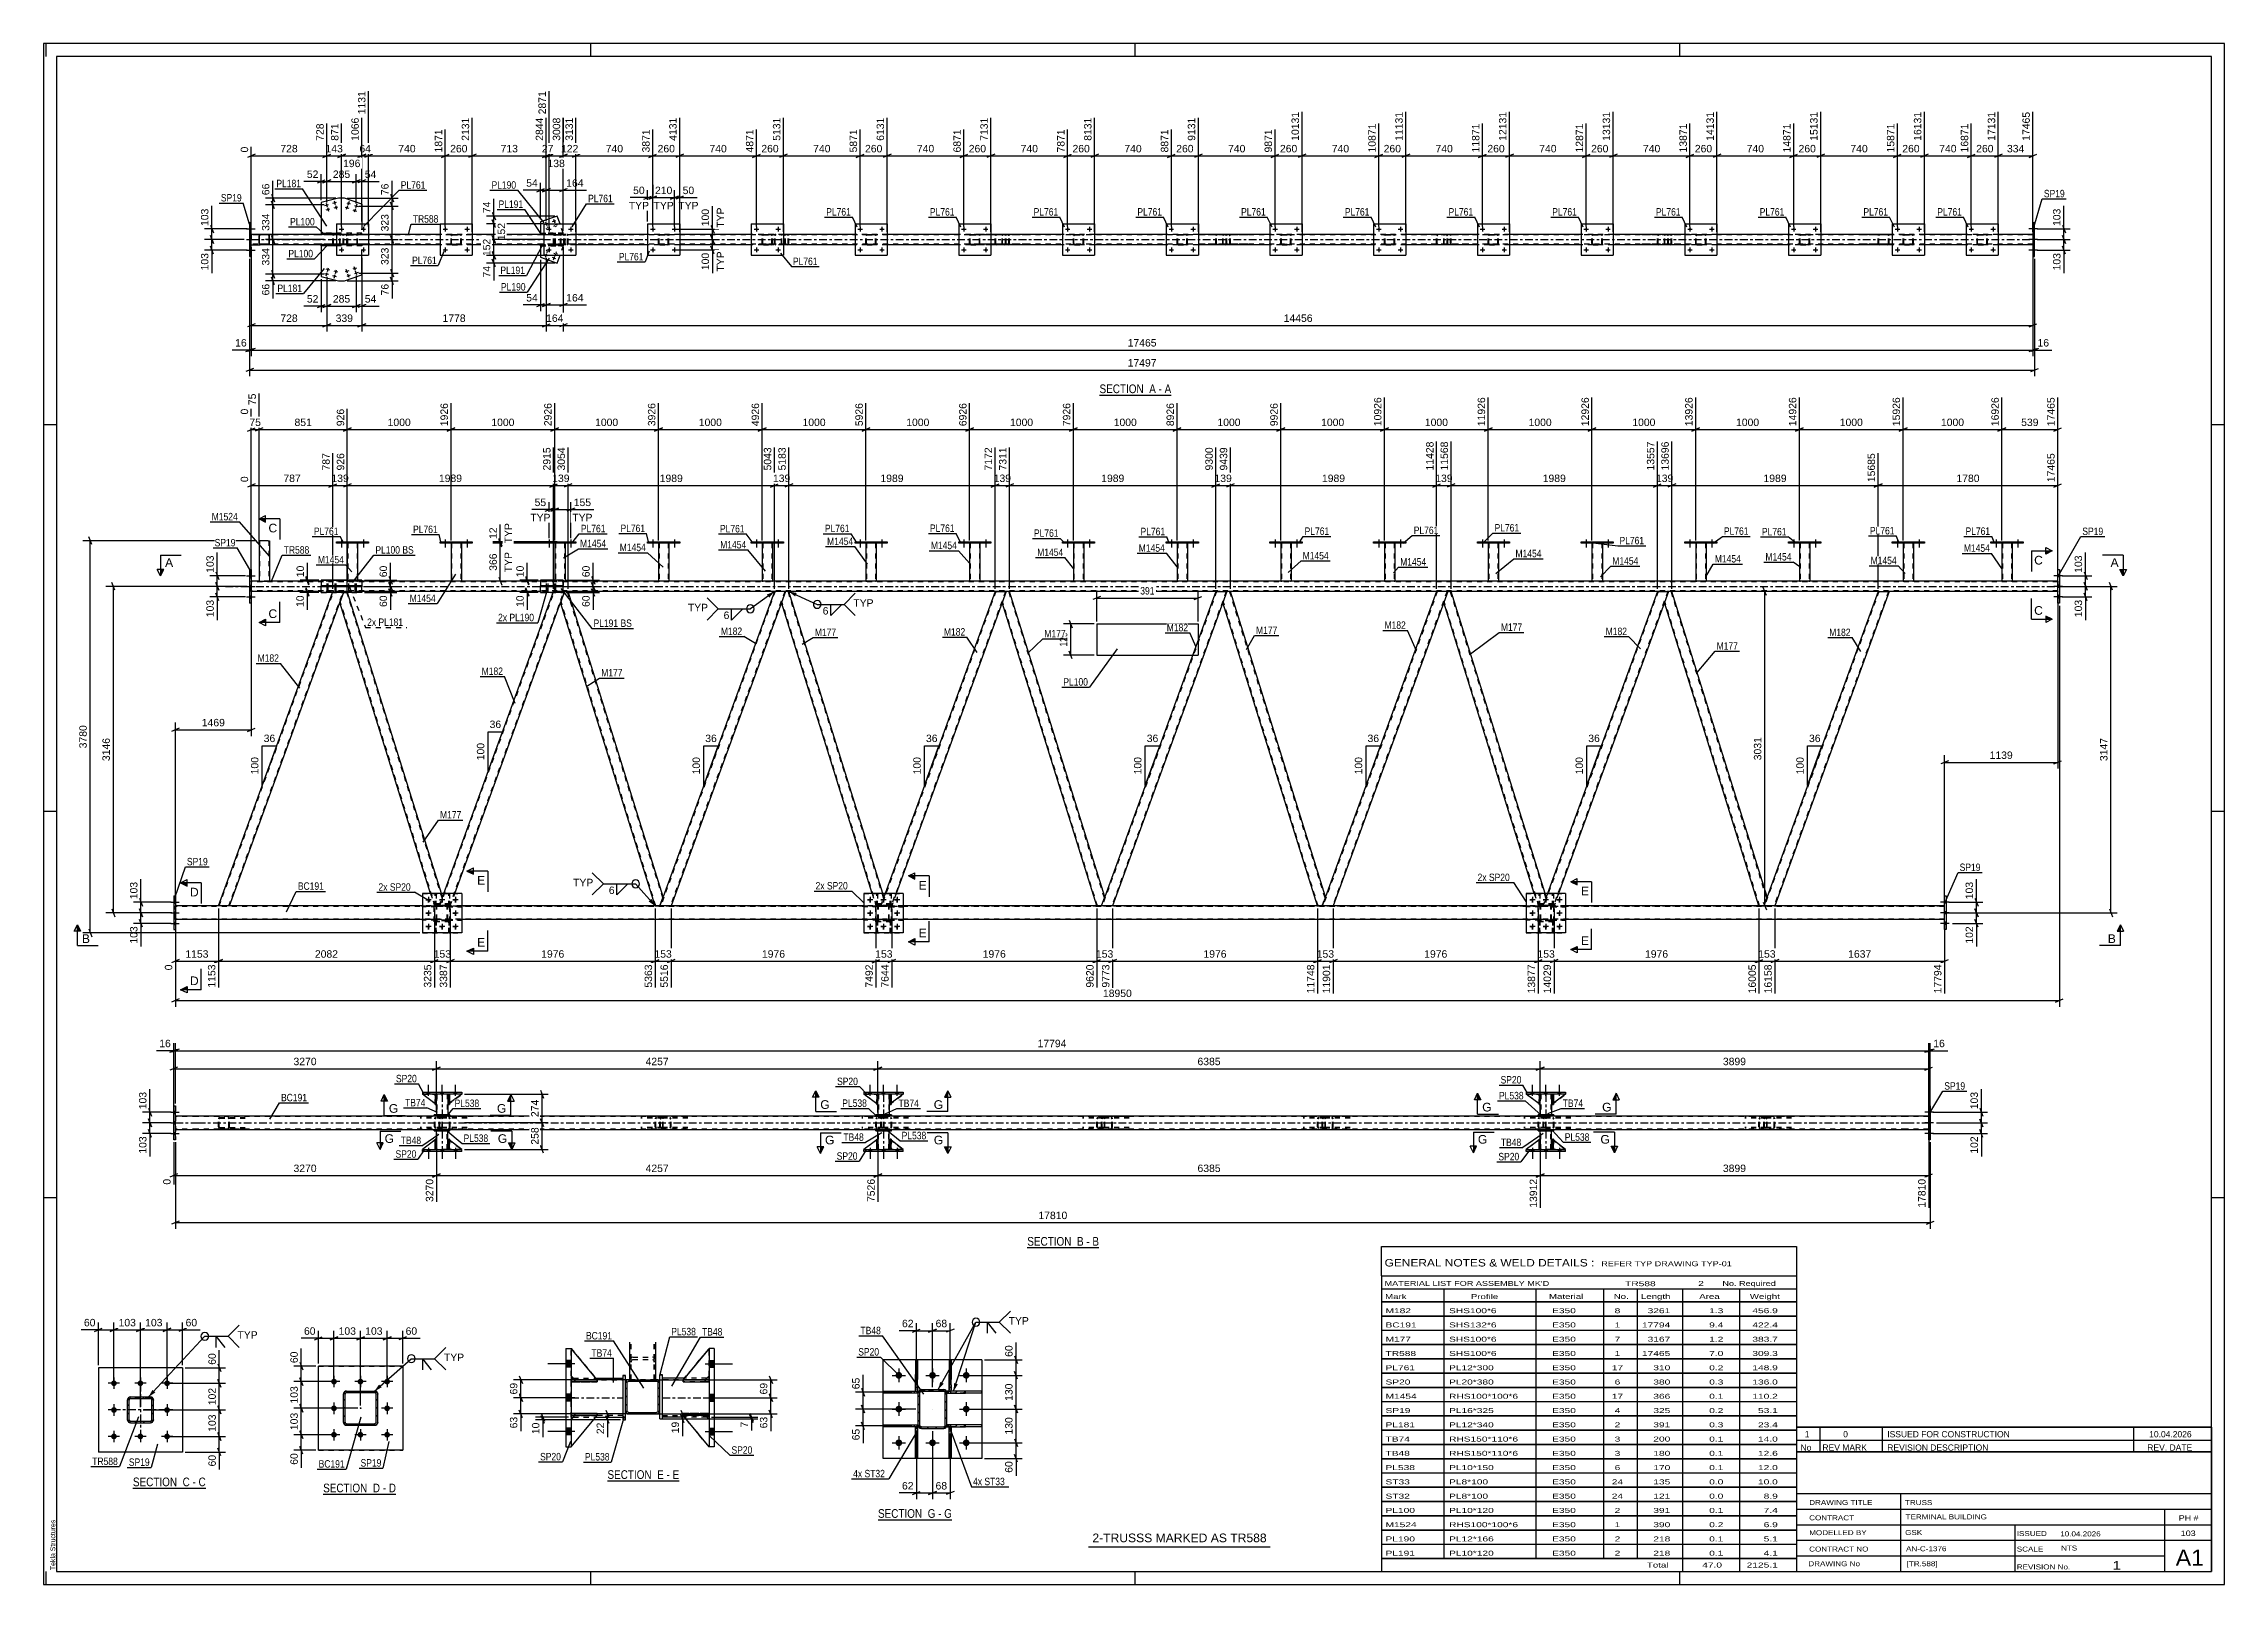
# Paper-space layout 'Layout1' of a CAD drawing. Header units: millimetres. Extents: x 0 to 841, y 0 to 594.
# The model-space entities are those that its viewports show. They can reach past a viewport. Long polylines and large blocks are cut down to what shows.
import ezdxf

# ---------------------------------------------------------------- set-up
doc = ezdxf.new("R2010")
doc.units = ezdxf.units.MM
doc.linetypes.add('DXK_LINE_DOT2', pattern=[3.9198, 1.9599, -1.9599])
doc.linetypes.add('DXK_LINE_DOT3', pattern=[5.9187, 2.979, -0.9799, 0.9799, -0.9799])
doc.layers.add('Viewport layer', color=7, linetype='Continuous', plot=False)
doc.styles.add('Arial', font='arial.ttf', dxfattribs={"height": 0.2})
doc.styles.add('Arial Narrow', font='ARIALN.TTF', dxfattribs={"height": 0.2})

# ---------------------------------------------------------------- blocks, each defined once
blk = doc.blocks.new('Unknown-203724102-18 - 6393')
at = {"color": 6, "linetype": 'Continuous'}
blk.add_line((321.78, 24.91), (350.28, 24.91), dxfattribs=at)
at = {"color": 0, "linetype": 'Continuous'}
blk.add_wipeout([(339.89, 25.66), (339.89, 29.16), (321.78, 29.16), (321.78, 25.66)], dxfattribs=at)
blk.add_wipeout([(343.92, 25.66), (343.92, 29.16), (340.94, 29.16), (340.94, 25.66)], dxfattribs=at)
at = {"color": 7, "linetype": 'Continuous', "style": 'Arial Narrow'}
blk.add_text('SECTION ', height=3.34, dxfattribs=at).set_placement((321.78, 25.66))
at = {"color": 0, "linetype": 'Continuous'}
blk.add_wipeout([(346.25, 25.66), (346.25, 29.16), (344.97, 29.16), (344.97, 25.66)], dxfattribs=at)
blk.add_wipeout([(350.28, 25.66), (350.28, 29.16), (347.3, 29.16), (347.3, 25.66)], dxfattribs=at)
at = {"color": 7, "linetype": 'Continuous', "style": 'Arial Narrow'}
for s, p in [('G', (340.94, 25.66)), ('-', (344.97, 25.66)), ('G', (347.3, 25.66))]:
    blk.add_text(s, height=3.34, dxfattribs=at).set_placement(p)
blk = doc.blocks.new('Unknown-203724102-1113')
at = {"color": 5, "linetype": 'Continuous'}
for p, q in [((841, 594), (0, 594)), ((0, 594), (0, 0)), ((1, 589), (1, 594)), ((836, 589), (5, 589)), ((5, 589), (5, 5)), ((211, 589), (211, 594)), ((421, 589), (421, 594)), ((631, 589), (631, 594)), ((836, 5), (836, 589)), ((841, 0), (841, 594)), ((5, 447), (0, 447)), ((841, 447), (836, 447)), ((5, 298), (0, 298)), ((841, 298), (836, 298)), ((5, 149), (0, 149)), ((841, 149), (836, 149)), ((0, 0), (841, 0)), ((1, 0), (1, 5)), ((5, 5), (836, 5)), ((211, 0), (211, 5)), ((421, 0), (421, 5)), ((631, 0), (631, 5))]:
    blk.add_line(p, q, dxfattribs=at)
at = {"color": 174, "linetype": 'Continuous', "style": 'Arial'}
blk.add_text('Tekla Structures', height=1.9102, rotation=90, dxfattribs=at).set_placement((4.5, 5.5))
blk = doc.blocks.new('Unknown-203724102-12 - 4784')
at = {"color": 6, "linetype": 'Continuous'}
blk.add_line((407.22, 458.51), (434.87, 458.51), dxfattribs=at)
at = {"color": 0, "linetype": 'Continuous'}
blk.add_wipeout([(425.33, 459.26), (425.33, 462.76), (407.22, 462.76), (407.22, 459.26)], dxfattribs=at)
blk.add_wipeout([(428.94, 459.26), (428.94, 462.76), (426.38, 462.76), (426.38, 459.26)], dxfattribs=at)
at = {"color": 7, "linetype": 'Continuous', "style": 'Arial Narrow'}
blk.add_text('SECTION ', height=3.34, dxfattribs=at).set_placement((407.22, 459.26))
at = {"color": 0, "linetype": 'Continuous'}
blk.add_wipeout([(431.26, 459.26), (431.26, 462.76), (429.99, 462.76), (429.99, 459.26)], dxfattribs=at)
blk.add_wipeout([(434.87, 459.26), (434.87, 462.76), (432.31, 462.76), (432.31, 459.26)], dxfattribs=at)
at = {"color": 7, "linetype": 'Continuous', "style": 'Arial Narrow'}
for s, p in [('A', (426.38, 459.26)), ('A', (432.31, 459.26)), ('-', (429.99, 459.26))]:
    blk.add_text(s, height=3.34, dxfattribs=at).set_placement(p)
blk = doc.blocks.new('Unknown-203724102-13 - 1271')
at = {"color": 6, "linetype": 'Continuous'}
blk.add_line((34.45, 37.08), (62.52, 37.08), dxfattribs=at)
at = {"color": 0, "linetype": 'Continuous'}
blk.add_wipeout([(52.56, 37.83), (52.56, 41.33), (34.45, 41.33), (34.45, 37.83)], dxfattribs=at)
blk.add_wipeout([(56.38, 37.83), (56.38, 41.33), (53.61, 41.33), (53.61, 37.83)], dxfattribs=at)
at = {"color": 7, "linetype": 'Continuous', "style": 'Arial Narrow'}
blk.add_text('SECTION ', height=3.34, dxfattribs=at).set_placement((34.45, 37.83))
at = {"color": 0, "linetype": 'Continuous'}
blk.add_wipeout([(58.7, 37.83), (58.7, 41.33), (57.43, 41.33), (57.43, 37.83)], dxfattribs=at)
blk.add_wipeout([(62.52, 37.83), (62.52, 41.33), (59.75, 41.33), (59.75, 37.83)], dxfattribs=at)
at = {"color": 7, "linetype": 'Continuous', "style": 'Arial Narrow'}
for s, p in [('C', (53.61, 37.83)), ('-', (57.43, 37.83)), ('C', (59.75, 37.83))]:
    blk.add_text(s, height=3.34, dxfattribs=at).set_placement(p)
blk = doc.blocks.new('Unknown-203724102-15 - 1616')
at = {"color": 6, "linetype": 'Continuous'}
blk.add_line((217.45, 39.91), (245.09, 39.91), dxfattribs=at)
at = {"color": 0, "linetype": 'Continuous'}
blk.add_wipeout([(235.55, 40.66), (235.55, 44.16), (217.45, 44.16), (217.45, 40.66)], dxfattribs=at)
blk.add_wipeout([(239.16, 40.66), (239.16, 44.16), (236.6, 44.16), (236.6, 40.66)], dxfattribs=at)
at = {"color": 7, "linetype": 'Continuous', "style": 'Arial Narrow'}
blk.add_text('SECTION ', height=3.34, dxfattribs=at).set_placement((217.45, 40.66))
at = {"color": 0, "linetype": 'Continuous'}
blk.add_wipeout([(241.49, 40.66), (241.49, 44.16), (240.21, 44.16), (240.21, 40.66)], dxfattribs=at)
blk.add_wipeout([(245.09, 40.66), (245.09, 44.16), (242.54, 44.16), (242.54, 40.66)], dxfattribs=at)
at = {"color": 7, "linetype": 'Continuous', "style": 'Arial Narrow'}
for s, p in [('E', (236.6, 40.66)), ('-', (240.21, 40.66)), ('E', (242.54, 40.66))]:
    blk.add_text(s, height=3.34, dxfattribs=at).set_placement(p)
blk = doc.blocks.new('Unknown-203724102-16 - 1982')
at = {"color": 6, "linetype": 'Continuous'}
blk.add_line((107.81, 34.74), (135.88, 34.74), dxfattribs=at)
at = {"color": 0, "linetype": 'Continuous'}
blk.add_wipeout([(125.91, 35.49), (125.91, 38.99), (107.81, 38.99), (107.81, 35.49)], dxfattribs=at)
blk.add_wipeout([(129.73, 35.49), (129.73, 38.99), (126.96, 38.99), (126.96, 35.49)], dxfattribs=at)
at = {"color": 7, "linetype": 'Continuous', "style": 'Arial Narrow'}
blk.add_text('SECTION ', height=3.34, dxfattribs=at).set_placement((107.81, 35.49))
at = {"color": 0, "linetype": 'Continuous'}
blk.add_wipeout([(132.06, 35.49), (132.06, 38.99), (130.78, 38.99), (130.78, 35.49)], dxfattribs=at)
blk.add_wipeout([(135.88, 35.49), (135.88, 38.99), (133.11, 38.99), (133.11, 35.49)], dxfattribs=at)
at = {"color": 7, "linetype": 'Continuous', "style": 'Arial Narrow'}
for s, p in [('D', (126.96, 35.49)), ('-', (130.78, 35.49)), ('D', (133.11, 35.49))]:
    blk.add_text(s, height=3.34, dxfattribs=at).set_placement(p)
blk = doc.blocks.new('Unknown-203724102-17 - 2267')
at = {"color": 6, "linetype": 'Continuous'}
blk.add_line((379.35, 129.82), (407, 129.82), dxfattribs=at)
at = {"color": 0, "linetype": 'Continuous'}
blk.add_wipeout([(397.46, 130.57), (397.46, 134.07), (379.35, 134.07), (379.35, 130.57)], dxfattribs=at)
blk.add_wipeout([(401.07, 130.57), (401.07, 134.07), (398.51, 134.07), (398.51, 130.57)], dxfattribs=at)
at = {"color": 7, "linetype": 'Continuous', "style": 'Arial Narrow'}
blk.add_text('SECTION ', height=3.34, dxfattribs=at).set_placement((379.35, 130.57))
at = {"color": 0, "linetype": 'Continuous'}
blk.add_wipeout([(403.39, 130.57), (403.39, 134.07), (402.12, 134.07), (402.12, 130.57)], dxfattribs=at)
blk.add_wipeout([(407, 130.57), (407, 134.07), (404.44, 134.07), (404.44, 130.57)], dxfattribs=at)
at = {"color": 7, "linetype": 'Continuous', "style": 'Arial Narrow'}
for s, p in [('B', (398.51, 130.57)), ('-', (402.12, 130.57)), ('B', (404.44, 130.57))]:
    blk.add_text(s, height=3.34, dxfattribs=at).set_placement(p)
blk = doc.blocks.new('Part-203724102-6461 - 6393')
at = {"linetype": 'Continuous'}
h = blk.add_hatch(dxfattribs=at)
h.set_pattern_fill('', scale=0.7, style=0, pattern_type=0)
h.set_pattern_definition([(45, (355.464, 61.4922), (-1.57154, 1.57154), [])])
h.paths.add_polyline_path([(355.46, 60.69), (355.46, 61.49), (348.31, 61.49), (348.31, 60.69)])
at = {"color": 7, "linetype": 'DXK_LINE_DOT2'}
for p, q in [((355.46, 61.49), (348.31, 61.49)), ((348.31, 61.49), (348.31, 60.69)), ((355.46, 60.69), (348.31, 60.69)), ((349.81, 60.69), (349.81, 61.49))]:
    blk.add_line(p, q, dxfattribs=at)
at = {"color": 2, "linetype": 'Continuous'}
for p, q in [((355.46, 61.49), (348.31, 61.49)), ((348.31, 61.49), (348.31, 60.69)), ((348.31, 60.69), (355.46, 60.69)), ((361.81, 61.49), (355.46, 61.49)), ((355.46, 60.69), (355.46, 61.49)), ((361.81, 60.69), (355.46, 60.69)), ((361.81, 60.69), (361.81, 61.49))]:
    blk.add_line(p, q, dxfattribs=at)
blk = doc.blocks.new('Part-203724102-6466 - 6393')
at = {"linetype": 'Continuous'}
h = blk.add_hatch(dxfattribs=at)
h.set_pattern_fill('', scale=0.7, style=0, pattern_type=0)
h.set_pattern_definition([(45, (337.3066, 74.4924), (-1.57154, 1.57154), [])])
h.paths.add_polyline_path([(337.31, 73.69), (337.31, 74.49), (330.15, 74.49), (330.15, 73.69)])
at = {"color": 2, "linetype": 'Continuous'}
for p, q in [((323.81, 73.69), (323.81, 74.49)), ((323.81, 74.49), (330.15, 74.49)), ((330.15, 73.69), (323.81, 73.69)), ((330.15, 74.49), (337.31, 74.49)), ((330.15, 73.69), (330.15, 74.49)), ((337.31, 73.69), (330.15, 73.69)), ((337.31, 74.49), (337.31, 73.69))]:
    blk.add_line(p, q, dxfattribs=at)
at = {"color": 7, "linetype": 'DXK_LINE_DOT2'}
for p, q in [((330.15, 74.49), (337.31, 74.49)), ((337.31, 73.69), (330.15, 73.69)), ((335.81, 73.69), (335.81, 74.49)), ((337.31, 74.49), (337.31, 73.69))]:
    blk.add_line(p, q, dxfattribs=at)
blk = doc.blocks.new('Part-203724102-6471 - 6393')
at = {"linetype": 'Continuous'}
h = blk.add_hatch(dxfattribs=at)
h.set_pattern_fill('', scale=0.7, style=0, pattern_type=0)
h.set_pattern_definition([(45, (337.3066, 61.4924), (-1.57154, 1.57154), [])])
h.paths.add_polyline_path([(337.31, 60.69), (337.31, 61.49), (330.15, 61.49), (330.15, 60.69)])
at = {"color": 2, "linetype": 'Continuous'}
for p, q in [((323.81, 60.69), (323.81, 61.49)), ((323.81, 61.49), (330.15, 61.49)), ((330.15, 60.69), (323.81, 60.69)), ((330.15, 61.49), (337.31, 61.49)), ((330.15, 60.69), (330.15, 61.49)), ((337.31, 60.69), (330.15, 60.69)), ((337.31, 61.49), (337.31, 60.69))]:
    blk.add_line(p, q, dxfattribs=at)
at = {"color": 7, "linetype": 'DXK_LINE_DOT2'}
for p, q in [((330.15, 61.49), (337.31, 61.49)), ((337.31, 60.69), (330.15, 60.69)), ((335.81, 60.69), (335.81, 61.49)), ((337.31, 61.49), (337.31, 60.69))]:
    blk.add_line(p, q, dxfattribs=at)
blk = doc.blocks.new('Part-203724102-6535 - 6393')
at = {"linetype": 'Continuous'}
h = blk.add_hatch(dxfattribs=at)
h.set_pattern_fill('', scale=0.7, style=0, pattern_type=0)
h.set_pattern_definition([(45, (349.9904, 60.6818), (-1.57154, 1.57154), [])])
h.paths.add_polyline_path([(349.99, 54.27), (349.99, 60.68), (349.19, 60.68), (349.19, 54.27)])
at = {"color": 7, "linetype": 'DXK_LINE_DOT2'}
for p, q in [((349.19, 54.27), (349.19, 60.68)), ((349.19, 60.68), (349.99, 60.68)), ((349.19, 59.18), (349.99, 59.18)), ((349.99, 54.27), (349.99, 60.68))]:
    blk.add_line(p, q, dxfattribs=at)
at = {"color": 2, "linetype": 'Continuous'}
for p, q in [((349.19, 54.27), (349.19, 60.68)), ((349.19, 60.68), (349.99, 60.68)), ((349.99, 60.68), (349.99, 54.27)), ((349.19, 48.59), (349.19, 54.27)), ((349.99, 54.27), (349.19, 54.27)), ((349.99, 54.27), (349.99, 48.59)), ((349.99, 48.59), (349.19, 48.59))]:
    blk.add_line(p, q, dxfattribs=at)
blk = doc.blocks.new('Part-203724102-6518 - 6393')
at = {"linetype": 'Continuous'}
h = blk.add_hatch(dxfattribs=at)
h.set_pattern_fill('', scale=0.7, style=0, pattern_type=0)
h.set_pattern_definition([(45, (355.464, 74.4922), (-1.57154, 1.57154), [])])
h.paths.add_polyline_path([(355.46, 73.69), (355.46, 74.49), (348.31, 74.49), (348.31, 73.69)])
at = {"color": 7, "linetype": 'DXK_LINE_DOT2'}
for p, q in [((355.46, 74.49), (348.31, 74.49)), ((348.31, 74.49), (348.31, 73.69)), ((355.46, 73.69), (348.31, 73.69)), ((349.81, 73.69), (349.81, 74.49))]:
    blk.add_line(p, q, dxfattribs=at)
at = {"color": 2, "linetype": 'Continuous'}
for p, q in [((355.46, 74.49), (348.31, 74.49)), ((348.31, 74.49), (348.31, 73.69)), ((348.31, 73.69), (355.46, 73.69)), ((361.81, 74.49), (355.46, 74.49)), ((355.46, 73.69), (355.46, 74.49)), ((361.81, 73.69), (355.46, 73.69)), ((361.81, 73.69), (361.81, 74.49))]:
    blk.add_line(p, q, dxfattribs=at)
blk = doc.blocks.new('Part-203724102-6486 - 6393')
at = {"linetype": 'Continuous'}
h = blk.add_hatch(dxfattribs=at)
h.set_pattern_fill('', scale=0.7, style=0, pattern_type=0)
h.set_pattern_definition([(45, (336.9915, 80.9026), (-1.57154, 1.57154), [])])
h.paths.add_polyline_path([(336.99, 74.48), (336.99, 80.9), (336.19, 80.9), (336.19, 74.48)])
at = {"color": 2, "linetype": 'Continuous'}
for p, q in [((336.19, 86.59), (336.19, 80.9)), ((336.19, 86.59), (336.99, 86.59)), ((336.99, 86.59), (336.99, 80.9)), ((336.19, 74.48), (336.19, 80.9)), ((336.99, 80.9), (336.19, 80.9)), ((336.99, 74.48), (336.99, 80.9)), ((336.19, 74.48), (336.99, 74.48))]:
    blk.add_line(p, q, dxfattribs=at)
at = {"color": 7, "linetype": 'DXK_LINE_DOT2'}
for p, q in [((336.19, 80.9), (336.19, 74.48)), ((336.19, 75.98), (336.99, 75.98)), ((336.99, 80.9), (336.99, 74.48)), ((336.19, 74.48), (336.99, 74.48))]:
    blk.add_line(p, q, dxfattribs=at)
blk = doc.blocks.new('Part-203724102-6491 - 6393')
at = {"linetype": 'Continuous'}
h = blk.add_hatch(dxfattribs=at)
h.set_pattern_fill('', scale=0.7, style=0, pattern_type=0)
h.set_pattern_definition([(45, (349.991, 80.9026), (-1.57154, 1.57154), [])])
h.paths.add_polyline_path([(349.99, 74.48), (349.99, 80.9), (349.19, 80.9), (349.19, 74.48)])
at = {"color": 2, "linetype": 'Continuous'}
for p, q in [((349.19, 86.59), (349.19, 80.9)), ((349.19, 86.59), (349.99, 86.59)), ((349.99, 86.59), (349.99, 80.9)), ((349.19, 74.48), (349.19, 80.9)), ((349.99, 80.9), (349.19, 80.9)), ((349.99, 74.48), (349.99, 80.9)), ((349.19, 74.48), (349.99, 74.48))]:
    blk.add_line(p, q, dxfattribs=at)
at = {"color": 7, "linetype": 'DXK_LINE_DOT2'}
for p, q in [((349.19, 80.9), (349.19, 74.48)), ((349.19, 75.98), (349.99, 75.98)), ((349.99, 80.9), (349.99, 74.48)), ((349.19, 74.48), (349.99, 74.48))]:
    blk.add_line(p, q, dxfattribs=at)
blk = doc.blocks.new('Part-203724102-6496 - 6393')
at = {"linetype": 'Continuous'}
h = blk.add_hatch(dxfattribs=at)
h.set_pattern_fill('', scale=0.7, style=0, pattern_type=0)
h.set_pattern_definition([(45, (336.991, 60.6818), (-1.57154, 1.57154), [])])
h.paths.add_polyline_path([(336.99, 54.27), (336.99, 60.68), (336.19, 60.68), (336.19, 54.27)])
at = {"color": 7, "linetype": 'DXK_LINE_DOT2'}
for p, q in [((336.19, 54.27), (336.19, 60.68)), ((336.19, 60.68), (336.99, 60.68)), ((336.19, 59.18), (336.99, 59.18)), ((336.99, 54.27), (336.99, 60.68))]:
    blk.add_line(p, q, dxfattribs=at)
at = {"color": 2, "linetype": 'Continuous'}
for p, q in [((336.19, 54.27), (336.19, 60.68)), ((336.19, 60.68), (336.99, 60.68)), ((336.99, 60.68), (336.99, 54.27)), ((336.19, 48.59), (336.19, 54.27)), ((336.99, 54.27), (336.19, 54.27)), ((336.99, 54.27), (336.99, 48.59)), ((336.99, 48.59), (336.19, 48.59))]:
    blk.add_line(p, q, dxfattribs=at)
blk = doc.blocks.new('Part-203724102-6540 - 6393')
at = {"linetype": 'Continuous'}
h = blk.add_hatch(dxfattribs=at)
h.set_pattern_fill('', scale=0.7, style=0, pattern_type=0)
h.set_pattern_definition([(45, (348.3066, 61.2896), (-1.57154, 1.57154), [])])
h.paths.add_polyline_path([(348.22, 60.83), (348.31, 61.29), (348.31, 73.89), (348.22, 74.35), (347.96, 74.74), (347.57, 75), (347.11, 75.09), (338.51, 75.09), (338.05, 75), (337.66, 74.74), (337.4, 74.35), (337.31, 73.89), (337.31, 61.29), (337.4, 60.83), (337.66, 60.44), (338.05, 60.18), (338.51, 60.09), (347.11, 60.09), (347.57, 60.18), (347.96, 60.44)])
h.paths.add_polyline_path([(347.34, 60.74), (347.11, 60.69), (338.51, 60.69), (338.28, 60.74), (338.08, 60.87), (337.95, 61.06), (337.91, 61.29), (337.91, 73.89), (337.95, 74.12), (338.08, 74.31), (338.28, 74.44), (338.51, 74.49), (347.11, 74.49), (347.34, 74.44), (347.53, 74.31), (347.66, 74.12), (347.71, 73.89), (347.71, 61.29), (347.66, 61.06), (347.53, 60.87)])
at = {"color": 7, "linetype": 'DXK_LINE_DOT2'}
for p, q in [((337.31, 73.89), (337.4, 74.35)), ((337.31, 61.29), (337.31, 73.89)), ((337.95, 74.12), (337.91, 73.89)), ((337.91, 61.29), (337.91, 73.89)), ((338.08, 74.31), (337.95, 74.12)), ((338.05, 75), (338.51, 75.09)), ((338.28, 74.44), (338.08, 74.31)), ((338.51, 74.49), (338.28, 74.44)), ((338.51, 75.09), (347.11, 75.09)), ((347.11, 74.49), (338.51, 74.49)), ((347.11, 75.09), (347.57, 75)), ((347.34, 74.44), (347.11, 74.49)), ((347.53, 74.31), (347.34, 74.44)), ((347.66, 74.12), (347.53, 74.31)), ((347.71, 73.89), (347.66, 74.12)), ((347.71, 61.29), (347.71, 73.89)), ((348.22, 74.35), (348.31, 73.89)), ((348.31, 61.29), (348.31, 73.89)), ((337.4, 60.83), (337.31, 61.29)), ((337.91, 61.29), (337.95, 61.06)), ((337.95, 61.06), (338.08, 60.87)), ((338.51, 60.09), (338.05, 60.18)), ((338.08, 60.87), (338.28, 60.74)), ((338.28, 60.74), (338.51, 60.69)), ((338.51, 60.69), (347.11, 60.69)), ((338.51, 60.09), (347.11, 60.09)), ((347.11, 60.69), (347.34, 60.74)), ((347.57, 60.18), (347.11, 60.09)), ((347.34, 60.74), (347.53, 60.87)), ((347.53, 60.87), (347.66, 61.06)), ((347.66, 61.06), (347.71, 61.29)), ((348.31, 61.29), (348.22, 60.83))]:
    blk.add_line(p, q, dxfattribs=at)
at = {"color": 2, "linetype": 'Continuous'}
for p, q in [((337.4, 74.35), (337.31, 73.89)), ((337.31, 61.29), (337.31, 73.89)), ((337.91, 73.89), (337.95, 74.12)), ((337.91, 61.29), (337.91, 73.89)), ((337.95, 74.12), (338.08, 74.31)), ((338.51, 75.09), (338.05, 75)), ((338.08, 74.31), (338.28, 74.44)), ((338.28, 74.44), (338.51, 74.49)), ((338.51, 75.09), (347.11, 75.09)), ((338.51, 74.49), (347.11, 74.49)), ((347.57, 75), (347.11, 75.09)), ((347.11, 74.49), (347.34, 74.44)), ((347.34, 74.44), (347.53, 74.31)), ((347.53, 74.31), (347.66, 74.12)), ((347.66, 74.12), (347.71, 73.89)), ((347.71, 61.29), (347.71, 73.89)), ((348.31, 73.89), (348.22, 74.35)), ((348.31, 61.29), (348.31, 73.89)), ((337.31, 61.29), (337.4, 60.83)), ((337.95, 61.06), (337.91, 61.29)), ((338.08, 60.87), (337.95, 61.06)), ((338.05, 60.18), (338.51, 60.09)), ((338.28, 60.74), (338.08, 60.87)), ((338.51, 60.69), (338.28, 60.74)), ((338.51, 60.69), (347.11, 60.69)), ((338.51, 60.09), (347.11, 60.09)), ((347.34, 60.74), (347.11, 60.69)), ((347.11, 60.09), (347.57, 60.18)), ((347.53, 60.87), (347.34, 60.74)), ((347.66, 61.06), (347.53, 60.87)), ((347.71, 61.29), (347.66, 61.06)), ((348.22, 60.83), (348.31, 61.29))]:
    blk.add_line(p, q, dxfattribs=at)
at = {"color": 7, "linetype": 'DXK_LINE_DOT3'}
blk.add_line((342.81, 67.59), (342.81, 67.59), dxfattribs=at)
at = {"color": 7, "linetype": 'DXK_LINE_DOT2'}
for centre, start, end in [((338.51, 73.89), 112.49999, 157.49999), ((347.11, 73.89), 22.49999, 67.49999), ((338.51, 61.29), 202.49999, 247.49999), ((347.11, 61.29), 292.49999, 337.49999)]:
    blk.add_arc(centre, 1.2, start, end, dxfattribs=at)
at = {"color": 2, "linetype": 'Continuous'}
for centre, start, end in [((338.51, 73.89), 112.49999, 157.49999), ((347.11, 73.89), 22.49999, 67.49999), ((338.51, 61.29), 202.49999, 247.49999), ((347.11, 61.29), 292.49999, 337.49999)]:
    blk.add_arc(centre, 1.2, start, end, dxfattribs=at)
blk = doc.blocks.new('Part-203724102-6556 - 6393')
at = {"color": 2, "linetype": 'Continuous'}
for p, q in [((361.81, 86.59), (323.81, 86.59)), ((323.81, 48.59), (323.81, 86.59)), ((361.81, 86.59), (361.81, 48.59)), ((361.81, 48.59), (323.81, 48.59))]:
    blk.add_line(p, q, dxfattribs=at)
blk = doc.blocks.new('Bolt-203724102-6612 - 6393')
at = {"linetype": 'Continuous'}
for points in [[(331.11, 80.59, -1), (328.51, 80.59, -1)], [(344.11, 80.59, -1), (341.51, 80.59, -1)], [(357.11, 80.59, -1), (354.51, 80.59, -1)], [(331.11, 67.59, -1), (328.51, 67.59, -1)], [(357.11, 67.59, -1), (354.51, 67.59, -1)], [(331.11, 54.59, -1), (328.51, 54.59, -1)], [(344.11, 54.59, -1), (341.51, 54.59, -1)], [(357.11, 54.59, -1), (354.51, 54.59, -1)]]:
    blk.add_hatch(color=1, dxfattribs=at).paths.add_polyline_path(points)
at = {"color": 1, "linetype": 'Continuous'}
for p, q in [((327.21, 80.59), (332.41, 80.59)), ((329.81, 83.19), (329.81, 77.99)), ((340.21, 80.59), (345.41, 80.59)), ((342.81, 83.19), (342.81, 77.99)), ((353.21, 80.59), (358.41, 80.59)), ((355.81, 83.19), (355.81, 77.99)), ((327.21, 67.59), (332.41, 67.59)), ((329.81, 70.19), (329.81, 64.99)), ((353.21, 67.59), (358.41, 67.59)), ((355.81, 70.19), (355.81, 64.99)), ((327.21, 54.59), (332.41, 54.59)), ((329.81, 57.19), (329.81, 51.99)), ((340.21, 54.59), (345.41, 54.59)), ((342.81, 57.19), (342.81, 51.99)), ((353.21, 54.59), (358.41, 54.59)), ((355.81, 57.19), (355.81, 51.99))]:
    blk.add_line(p, q, dxfattribs=at)
blk = doc.blocks.new('Bolt-203724102-2878 - 2835')
at = {"linetype": 'Continuous'}
for points in [[(154.47, 401.41), (155.35, 401.41), (155.35, 401.89), (154.47, 401.89)], [(162.87, 401.41), (163.75, 401.41), (163.75, 401.89), (162.87, 401.89)]]:
    blk.add_hatch(color=1, dxfattribs=at).paths.add_polyline_path(points)
at = {"color": 1, "linetype": 'Continuous'}
for p, q in [((154.47, 401.89), (154.47, 401.41)), ((154.91, 402.89), (154.91, 399.77)), ((155.35, 401.89), (155.35, 401.41)), ((162.87, 401.89), (162.87, 401.41)), ((163.31, 402.89), (163.31, 399.77)), ((163.75, 401.89), (163.75, 401.41))]:
    blk.add_line(p, q, dxfattribs=at)
blk = doc.blocks.new('Part-203724102-3175 - 2835')
at = {"color": 7, "linetype": 'DXK_LINE_DOT2'}
for p, q in [((151.46, 261.29), (151.5, 261.48)), ((151.5, 261.48), (151.46, 261.29)), ((151.46, 256.25), (151.46, 261.29)), ((151.7, 261.29), (151.72, 261.38)), ((151.7, 256.25), (151.7, 261.29)), ((151.72, 261.38), (151.78, 261.46)), ((151.76, 261.74), (151.94, 261.77)), ((151.94, 261.77), (151.76, 261.74)), ((151.78, 261.46), (151.85, 261.51)), ((151.85, 261.51), (151.94, 261.53)), ((155.38, 261.77), (151.94, 261.77)), ((151.94, 261.53), (155.38, 261.53)), ((155.38, 261.77), (155.57, 261.74)), ((155.57, 261.74), (155.38, 261.77)), ((155.38, 261.53), (155.48, 261.51)), ((155.48, 261.51), (155.55, 261.46)), ((155.55, 261.46), (155.61, 261.38)), ((155.61, 261.38), (155.62, 261.29)), ((155.62, 256.25), (155.62, 261.29)), ((155.83, 261.48), (155.86, 261.29)), ((155.86, 261.29), (155.83, 261.48)), ((155.86, 256.25), (155.86, 261.29)), ((151.5, 256.07), (151.46, 256.25)), ((151.46, 256.25), (151.5, 256.07)), ((151.72, 256.16), (151.7, 256.25)), ((151.78, 256.08), (151.72, 256.16)), ((151.94, 255.77), (151.76, 255.81)), ((151.76, 255.81), (151.94, 255.77)), ((151.85, 256.03), (151.78, 256.08)), ((151.94, 256.01), (151.85, 256.03)), ((155.38, 256.01), (151.94, 256.01)), ((155.38, 255.77), (151.94, 255.77)), ((155.48, 256.03), (155.38, 256.01)), ((155.57, 255.81), (155.38, 255.77)), ((155.38, 255.77), (155.57, 255.81)), ((155.55, 256.08), (155.48, 256.03)), ((155.61, 256.16), (155.55, 256.08)), ((155.62, 256.25), (155.61, 256.16)), ((155.86, 256.25), (155.83, 256.07)), ((155.83, 256.07), (155.86, 256.25))]:
    blk.add_line(p, q, dxfattribs=at)
at = {"color": 7, "linetype": 'DXK_LINE_DOT3'}
blk.add_line((153.66, 258.77), (153.66, 258.77), dxfattribs=at)
at = {"color": 7, "linetype": 'DXK_LINE_DOT2'}
for centre, start, end in [((151.94, 261.29), 112.49999, 157.49999), ((151.94, 261.29), 112.49999, 157.49999), ((155.38, 261.29), 22.49999, 67.49999), ((155.38, 261.29), 22.49999, 67.49999), ((151.94, 256.25), 202.49999, 247.49999), ((151.94, 256.25), 202.49999, 247.49999), ((155.38, 256.25), 292.49999, 337.49999), ((155.38, 256.25), 292.49999, 337.49999)]:
    blk.add_arc(centre, 0.48, start, end, dxfattribs=at)
blk = doc.blocks.new('Part-203724102-3192 - 2835')
at = {"color": 7, "linetype": 'DXK_LINE_DOT2'}
for p, q in [((155.87, 261.21), (155.87, 261.53)), ((155.87, 261.53), (161.27, 261.53)), ((161.27, 261.21), (155.87, 261.21)), ((156.47, 261.21), (156.47, 261.53)), ((161.27, 261.53), (161.27, 261.21))]:
    blk.add_line(p, q, dxfattribs=at)
blk = doc.blocks.new('Bolt-203724102-2901 - 2835')
at = {"linetype": 'Continuous'}
for points in [[(752.55, 401.41), (753.43, 401.41), (753.43, 401.89), (752.55, 401.89)], [(760.95, 401.41), (761.83, 401.41), (761.83, 401.89), (760.95, 401.89)]]:
    blk.add_hatch(color=1, dxfattribs=at).paths.add_polyline_path(points)
at = {"color": 1, "linetype": 'Continuous'}
for p, q in [((752.55, 401.89), (752.55, 401.41)), ((752.99, 402.89), (752.99, 399.77)), ((753.43, 401.89), (753.43, 401.41)), ((760.95, 401.89), (760.95, 401.41)), ((761.39, 402.89), (761.39, 399.77)), ((761.83, 401.89), (761.83, 401.41))]:
    blk.add_line(p, q, dxfattribs=at)
blk = doc.blocks.new('Part-203724102-3115 - 2835')
at = {"color": 7, "linetype": 'DXK_LINE_DOT2'}
for p, q in [((326.93, 262.31), (320.93, 262.31)), ((320.93, 255.51), (320.93, 262.31)), ((326.93, 255.51), (326.93, 262.31)), ((326.93, 255.51), (320.93, 255.51))]:
    blk.add_line(p, q, dxfattribs=at)
blk = doc.blocks.new('Bolt-203724102-2906 - 2835')
at = {"linetype": 'Continuous'}
for points in [[(394.47, 401.41), (395.35, 401.41), (395.35, 401.89), (394.47, 401.89)], [(402.87, 401.41), (403.75, 401.41), (403.75, 401.89), (402.87, 401.89)]]:
    blk.add_hatch(color=1, dxfattribs=at).paths.add_polyline_path(points)
at = {"color": 1, "linetype": 'Continuous'}
for p, q in [((394.47, 401.89), (394.47, 401.41)), ((394.91, 402.89), (394.91, 399.77)), ((395.35, 401.89), (395.35, 401.41)), ((402.87, 401.89), (402.87, 401.41)), ((403.31, 402.89), (403.31, 399.77)), ((403.75, 401.89), (403.75, 401.41))]:
    blk.add_line(p, q, dxfattribs=at)
blk = doc.blocks.new('Part-203724102-3162 - 2835')
at = {"color": 7, "linetype": 'DXK_LINE_DOT2'}
for p, q in [((581.55, 256.01), (581.55, 256.33)), ((581.55, 256.33), (586.95, 256.33)), ((586.95, 256.01), (581.55, 256.01)), ((582.15, 256.01), (582.15, 256.33)), ((586.95, 256.33), (586.95, 256.01))]:
    blk.add_line(p, q, dxfattribs=at)
blk = doc.blocks.new('Part-203724102-3144 - 2835')
at = {"color": 7, "linetype": 'DXK_LINE_DOT2'}
for p, q in [((582.35, 262.17), (576.35, 262.17)), ((576.35, 255.37), (576.35, 262.17)), ((582.35, 255.37), (582.35, 262.17)), ((582.35, 255.37), (576.35, 255.37))]:
    blk.add_line(p, q, dxfattribs=at)
blk = doc.blocks.new('Part-203724102-3242 - 2835')
at = {"color": 2, "linetype": 'Continuous'}
for p, q in [((352.91, 401.41), (352.91, 401.89)), ((352.91, 401.89), (365.31, 401.89)), ((365.31, 401.41), (352.91, 401.41)), ((365.31, 401.89), (365.31, 401.41))]:
    blk.add_line(p, q, dxfattribs=at)
blk = doc.blocks.new('Bolt-203724102-2875 - 2835')
at = {"linetype": 'Continuous'}
for points in [[(114.47, 401.41), (115.35, 401.41), (115.35, 401.89), (114.47, 401.89)], [(122.87, 401.41), (123.75, 401.41), (123.75, 401.89), (122.87, 401.89)]]:
    blk.add_hatch(color=1, dxfattribs=at).paths.add_polyline_path(points)
at = {"color": 1, "linetype": 'Continuous'}
for p, q in [((114.47, 401.89), (114.47, 401.41)), ((114.91, 402.89), (114.91, 399.77)), ((115.35, 401.89), (115.35, 401.41)), ((122.87, 401.89), (122.87, 401.41)), ((123.31, 402.89), (123.31, 399.77)), ((123.75, 401.89), (123.75, 401.41))]:
    blk.add_line(p, q, dxfattribs=at)
blk = doc.blocks.new('Part-203724102-2940 - 2835')
at = {"color": 2, "linetype": 'Continuous'}
for p, q in [((198.11, 385.01), (191.68, 385.01)), ((191.68, 384.53), (191.68, 385.01)), ((198.11, 384.53), (191.68, 384.53)), ((200.42, 385.01), (198.11, 385.01)), ((198.11, 385.01), (198.11, 384.53)), ((200.42, 384.53), (198.11, 384.53)), ((200.42, 385.01), (200.42, 384.53))]:
    blk.add_line(p, q, dxfattribs=at)
blk = doc.blocks.new('Bolt-203724102-2876 - 2835')
at = {"linetype": 'Continuous'}
for points in [[(114.47, 401.41), (115.35, 401.41), (115.35, 401.89), (114.47, 401.89)], [(122.87, 401.41), (123.75, 401.41), (123.75, 401.89), (122.87, 401.89)]]:
    blk.add_hatch(color=1, dxfattribs=at).paths.add_polyline_path(points)
at = {"color": 1, "linetype": 'Continuous'}
for p, q in [((114.47, 401.89), (114.47, 401.41)), ((114.91, 402.89), (114.91, 399.77)), ((115.35, 401.89), (115.35, 401.41)), ((122.87, 401.89), (122.87, 401.41)), ((123.31, 402.89), (123.31, 399.77)), ((123.75, 401.89), (123.75, 401.41))]:
    blk.add_line(p, q, dxfattribs=at)
blk = doc.blocks.new('Part-203724102-3152 - 2835')
at = {"color": 7, "linetype": 'DXK_LINE_DOT2'}
for p, q in [((577.15, 261.53), (571.75, 261.53)), ((571.75, 261.53), (571.75, 261.21)), ((577.15, 261.21), (571.75, 261.21)), ((576.55, 261.21), (576.55, 261.53)), ((577.15, 261.21), (577.15, 261.53))]:
    blk.add_line(p, q, dxfattribs=at)
blk = doc.blocks.new('Bolt-203724102-2877 - 2835')
at = {"linetype": 'Continuous'}
for points in [[(154.47, 401.41), (155.35, 401.41), (155.35, 401.89), (154.47, 401.89)], [(162.87, 401.41), (163.75, 401.41), (163.75, 401.89), (162.87, 401.89)]]:
    blk.add_hatch(color=1, dxfattribs=at).paths.add_polyline_path(points)
at = {"color": 1, "linetype": 'Continuous'}
for p, q in [((154.47, 401.89), (154.47, 401.41)), ((154.91, 402.89), (154.91, 399.77)), ((155.35, 401.89), (155.35, 401.41)), ((162.87, 401.89), (162.87, 401.41)), ((163.31, 402.89), (163.31, 399.77)), ((163.75, 401.89), (163.75, 401.41))]:
    blk.add_line(p, q, dxfattribs=at)
blk = doc.blocks.new('Bolt-203724102-2879 - 2835')
at = {"linetype": 'Continuous'}
for points in [[(194.47, 401.41), (195.35, 401.41), (195.35, 401.89), (194.47, 401.89)], [(202.87, 401.41), (203.75, 401.41), (203.75, 401.89), (202.87, 401.89)]]:
    blk.add_hatch(color=1, dxfattribs=at).paths.add_polyline_path(points)
at = {"color": 1, "linetype": 'Continuous'}
for p, q in [((194.47, 401.89), (194.47, 401.41)), ((194.91, 402.89), (194.91, 399.77)), ((195.35, 401.89), (195.35, 401.41)), ((202.87, 401.89), (202.87, 401.41)), ((203.31, 402.89), (203.31, 399.77)), ((203.75, 401.89), (203.75, 401.41))]:
    blk.add_line(p, q, dxfattribs=at)
blk = doc.blocks.new('Part-203724102-3117 - 2835')
at = {"color": 7, "linetype": 'DXK_LINE_DOT2'}
for p, q in [((321.29, 251.17), (321.29, 256.01)), ((321.29, 256.01), (321.61, 256.01)), ((321.29, 255.41), (321.61, 255.41)), ((321.61, 256.01), (321.61, 251.17)), ((321.61, 251.17), (321.29, 251.17))]:
    blk.add_line(p, q, dxfattribs=at)
blk = doc.blocks.new('Bolt-203724102-2880 - 2835')
at = {"linetype": 'Continuous'}
for points in [[(194.47, 401.41), (195.35, 401.41), (195.35, 401.89), (194.47, 401.89)], [(202.87, 401.41), (203.75, 401.41), (203.75, 401.89), (202.87, 401.89)]]:
    blk.add_hatch(color=1, dxfattribs=at).paths.add_polyline_path(points)
at = {"color": 1, "linetype": 'Continuous'}
for p, q in [((194.47, 401.89), (194.47, 401.41)), ((194.91, 402.89), (194.91, 399.77)), ((195.35, 401.89), (195.35, 401.41)), ((202.87, 401.89), (202.87, 401.41)), ((203.31, 402.89), (203.31, 399.77)), ((203.75, 401.89), (203.75, 401.41))]:
    blk.add_line(p, q, dxfattribs=at)
blk = doc.blocks.new('Bolt-203724102-2881 - 2835')
at = {"linetype": 'Continuous'}
for points in [[(234.47, 401.41), (235.35, 401.41), (235.35, 401.89), (234.47, 401.89)], [(242.87, 401.41), (243.75, 401.41), (243.75, 401.89), (242.87, 401.89)]]:
    blk.add_hatch(color=1, dxfattribs=at).paths.add_polyline_path(points)
at = {"color": 1, "linetype": 'Continuous'}
for p, q in [((234.47, 401.89), (234.47, 401.41)), ((234.91, 402.89), (234.91, 399.77)), ((235.35, 401.89), (235.35, 401.41)), ((242.87, 401.89), (242.87, 401.41)), ((243.31, 402.89), (243.31, 399.77)), ((243.75, 401.89), (243.75, 401.41))]:
    blk.add_line(p, q, dxfattribs=at)
blk = doc.blocks.new('Bolt-203724102-2882 - 2835')
at = {"linetype": 'Continuous'}
for points in [[(234.47, 401.41), (235.35, 401.41), (235.35, 401.89), (234.47, 401.89)], [(242.87, 401.41), (243.75, 401.41), (243.75, 401.89), (242.87, 401.89)]]:
    blk.add_hatch(color=1, dxfattribs=at).paths.add_polyline_path(points)
at = {"color": 1, "linetype": 'Continuous'}
for p, q in [((234.47, 401.89), (234.47, 401.41)), ((234.91, 402.89), (234.91, 399.77)), ((235.35, 401.89), (235.35, 401.41)), ((242.87, 401.89), (242.87, 401.41)), ((243.31, 402.89), (243.31, 399.77)), ((243.75, 401.89), (243.75, 401.41))]:
    blk.add_line(p, q, dxfattribs=at)
blk = doc.blocks.new('Bolt-203724102-2883 - 2835')
at = {"linetype": 'Continuous'}
for points in [[(274.47, 401.41), (275.35, 401.41), (275.35, 401.89), (274.47, 401.89)], [(282.87, 401.41), (283.75, 401.41), (283.75, 401.89), (282.87, 401.89)]]:
    blk.add_hatch(color=1, dxfattribs=at).paths.add_polyline_path(points)
at = {"color": 1, "linetype": 'Continuous'}
for p, q in [((274.47, 401.89), (274.47, 401.41)), ((274.91, 402.89), (274.91, 399.77)), ((275.35, 401.89), (275.35, 401.41)), ((282.87, 401.89), (282.87, 401.41)), ((283.31, 402.89), (283.31, 399.77)), ((283.75, 401.89), (283.75, 401.41))]:
    blk.add_line(p, q, dxfattribs=at)
blk = doc.blocks.new('Bolt-203724102-2884 - 2835')
at = {"linetype": 'Continuous'}
for points in [[(274.47, 401.41), (275.35, 401.41), (275.35, 401.89), (274.47, 401.89)], [(282.87, 401.41), (283.75, 401.41), (283.75, 401.89), (282.87, 401.89)]]:
    blk.add_hatch(color=1, dxfattribs=at).paths.add_polyline_path(points)
at = {"color": 1, "linetype": 'Continuous'}
for p, q in [((274.47, 401.89), (274.47, 401.41)), ((274.91, 402.89), (274.91, 399.77)), ((275.35, 401.89), (275.35, 401.41)), ((282.87, 401.89), (282.87, 401.41)), ((283.31, 402.89), (283.31, 399.77)), ((283.75, 401.89), (283.75, 401.41))]:
    blk.add_line(p, q, dxfattribs=at)
blk = doc.blocks.new('Part-203724102-3013 - 2835')
at = {"color": 2, "linetype": 'Continuous'}
for p, q in [((67.43, 261.55), (111.4, 382.37)), ((71.68, 261.55), (114.26, 378.52))]:
    blk.add_line(p, q, dxfattribs=at)
at = {"color": 7, "linetype": 'DXK_LINE_DOT2'}
for p, q in [((67.68, 261.55), (111.8, 382.77)), ((71.43, 261.55), (115.55, 382.77)), ((111.4, 382.37), (111.55, 382.77)), ((115.8, 382.77), (111.55, 382.77)), ((114.26, 378.52), (115.8, 382.77)), ((71.68, 261.55), (67.43, 261.55))]:
    blk.add_line(p, q, dxfattribs=at)
blk = doc.blocks.new('Bolt-203724102-2885 - 2835')
at = {"color": 1, "linetype": 'DXK_LINE_DOT2'}
for p, q in [((193.48, 385.01), (193.48, 384.53)), ((193.84, 385.81), (193.84, 382.81)), ((194.07, 385.01), (194.07, 384.53)), ((194.2, 385.01), (194.2, 384.53)), ((194.43, 385.81), (194.43, 382.81)), ((194.79, 385.01), (194.79, 384.53)), ((196.51, 385.01), (196.51, 384.53)), ((196.87, 385.81), (196.87, 382.81)), ((197.1, 385.01), (197.1, 384.53)), ((197.23, 385.01), (197.23, 384.53)), ((197.46, 385.81), (197.46, 382.81)), ((197.82, 385.01), (197.82, 384.53))]:
    blk.add_line(p, q, dxfattribs=at)
blk = doc.blocks.new('Part-203724102-3119 - 2835')
at = {"color": 7, "linetype": 'DXK_LINE_DOT2'}
for p, q in [((321.29, 261.53), (321.29, 266.37)), ((321.29, 266.37), (321.61, 266.37)), ((321.29, 262.13), (321.61, 262.13)), ((321.61, 261.53), (321.29, 261.53)), ((321.61, 266.37), (321.61, 261.53))]:
    blk.add_line(p, q, dxfattribs=at)
blk = doc.blocks.new('Part-203724102-2950 - 2835')
at = {"color": 7, "linetype": 'DXK_LINE_DOT2'}
for p, q in [((200.42, 385.01), (191.68, 385.01)), ((191.68, 385.01), (191.68, 384.53)), ((200.42, 384.53), (191.68, 384.53)), ((198.11, 385.01), (198.11, 384.53)), ((200.42, 385.01), (200.42, 384.53))]:
    blk.add_line(p, q, dxfattribs=at)
blk = doc.blocks.new('Bolt-203724102-2886 - 2835')
at = {"color": 1, "linetype": 'DXK_LINE_DOT2'}
for p, q in [((116.61, 385.01), (116.61, 384.53)), ((116.97, 385.81), (116.97, 382.81)), ((117.19, 385.01), (117.19, 384.53)), ((117.33, 385.01), (117.33, 384.53)), ((117.55, 385.81), (117.55, 382.81)), ((117.91, 385.01), (117.91, 384.53)), ((119.63, 385.01), (119.63, 384.53)), ((119.99, 385.81), (119.99, 382.81)), ((120.22, 385.01), (120.22, 384.53)), ((120.35, 385.01), (120.35, 384.53)), ((120.58, 385.81), (120.58, 382.81)), ((120.94, 385.01), (120.94, 384.53))]:
    blk.add_line(p, q, dxfattribs=at)
blk = doc.blocks.new('Bolt-203724102-2887 - 2835')
at = {"linetype": 'Continuous'}
for points in [[(714.47, 401.41), (715.35, 401.41), (715.35, 401.89), (714.47, 401.89)], [(722.87, 401.41), (723.75, 401.41), (723.75, 401.89), (722.87, 401.89)]]:
    blk.add_hatch(color=1, dxfattribs=at).paths.add_polyline_path(points)
at = {"color": 1, "linetype": 'Continuous'}
for p, q in [((714.47, 401.89), (714.47, 401.41)), ((714.91, 402.89), (714.91, 399.77)), ((715.35, 401.89), (715.35, 401.41)), ((722.87, 401.89), (722.87, 401.41)), ((723.31, 402.89), (723.31, 399.77)), ((723.75, 401.89), (723.75, 401.41))]:
    blk.add_line(p, q, dxfattribs=at)
blk = doc.blocks.new('Part-203724102-3125 - 2835')
at = {"color": 7, "linetype": 'DXK_LINE_DOT2'}
for p, q in [((321.73, 261.29), (321.77, 261.48)), ((321.77, 261.48), (321.73, 261.29)), ((321.73, 256.25), (321.73, 261.29)), ((321.97, 261.29), (321.99, 261.38)), ((321.97, 256.25), (321.97, 261.29)), ((321.99, 261.38), (322.04, 261.46)), ((322.03, 261.74), (322.21, 261.77)), ((322.21, 261.77), (322.03, 261.74)), ((322.04, 261.46), (322.12, 261.51)), ((322.12, 261.51), (322.21, 261.53)), ((325.65, 261.77), (322.21, 261.77)), ((322.21, 261.53), (325.65, 261.53)), ((325.65, 261.77), (325.84, 261.74)), ((325.84, 261.74), (325.65, 261.77)), ((325.65, 261.53), (325.75, 261.51)), ((325.75, 261.51), (325.82, 261.46)), ((325.82, 261.46), (325.88, 261.38)), ((325.88, 261.38), (325.89, 261.29)), ((325.89, 256.25), (325.89, 261.29)), ((326.1, 261.48), (326.13, 261.29)), ((326.13, 261.29), (326.1, 261.48)), ((326.13, 256.25), (326.13, 261.29)), ((321.77, 256.07), (321.73, 256.25)), ((321.73, 256.25), (321.77, 256.07)), ((321.99, 256.16), (321.97, 256.25)), ((322.04, 256.08), (321.99, 256.16)), ((322.21, 255.77), (322.03, 255.81)), ((322.03, 255.81), (322.21, 255.77)), ((322.12, 256.03), (322.04, 256.08)), ((322.21, 256.01), (322.12, 256.03)), ((325.65, 256.01), (322.21, 256.01)), ((325.65, 255.77), (322.21, 255.77)), ((325.75, 256.03), (325.65, 256.01)), ((325.84, 255.81), (325.65, 255.77)), ((325.65, 255.77), (325.84, 255.81)), ((325.82, 256.08), (325.75, 256.03)), ((325.88, 256.16), (325.82, 256.08)), ((325.89, 256.25), (325.88, 256.16)), ((326.13, 256.25), (326.1, 256.07)), ((326.1, 256.07), (326.13, 256.25))]:
    blk.add_line(p, q, dxfattribs=at)
at = {"color": 7, "linetype": 'DXK_LINE_DOT3'}
blk.add_line((323.93, 258.77), (323.93, 258.77), dxfattribs=at)
at = {"color": 7, "linetype": 'DXK_LINE_DOT2'}
for centre, start, end in [((322.21, 261.29), 112.49999, 157.49999), ((322.21, 261.29), 112.49999, 157.49999), ((325.65, 261.29), 22.49999, 67.49999), ((325.65, 261.29), 22.49999, 67.49999), ((322.21, 256.25), 202.49999, 247.49999), ((322.21, 256.25), 202.49999, 247.49999), ((325.65, 256.25), 292.49999, 337.49999), ((325.65, 256.25), 292.49999, 337.49999)]:
    blk.add_arc(centre, 0.48, start, end, dxfattribs=at)
blk = doc.blocks.new('Bolt-203724102-2888 - 2835')
at = {"linetype": 'Continuous'}
for points in [[(714.47, 401.41), (715.35, 401.41), (715.35, 401.89), (714.47, 401.89)], [(722.87, 401.41), (723.75, 401.41), (723.75, 401.89), (722.87, 401.89)]]:
    blk.add_hatch(color=1, dxfattribs=at).paths.add_polyline_path(points)
at = {"color": 1, "linetype": 'Continuous'}
for p, q in [((714.47, 401.89), (714.47, 401.41)), ((714.91, 402.89), (714.91, 399.77)), ((715.35, 401.89), (715.35, 401.41)), ((722.87, 401.89), (722.87, 401.41)), ((723.31, 402.89), (723.31, 399.77)), ((723.75, 401.89), (723.75, 401.41))]:
    blk.add_line(p, q, dxfattribs=at)
blk = doc.blocks.new('Bolt-203724102-2889 - 2835')
at = {"linetype": 'Continuous'}
for points in [[(674.47, 401.41), (675.35, 401.41), (675.35, 401.89), (674.47, 401.89)], [(682.87, 401.41), (683.75, 401.41), (683.75, 401.89), (682.87, 401.89)]]:
    blk.add_hatch(color=1, dxfattribs=at).paths.add_polyline_path(points)
at = {"color": 1, "linetype": 'Continuous'}
for p, q in [((674.47, 401.89), (674.47, 401.41)), ((674.91, 402.89), (674.91, 399.77)), ((675.35, 401.89), (675.35, 401.41)), ((682.87, 401.89), (682.87, 401.41)), ((683.31, 402.89), (683.31, 399.77)), ((683.75, 401.89), (683.75, 401.41))]:
    blk.add_line(p, q, dxfattribs=at)
blk = doc.blocks.new('Bolt-203724102-2890 - 2835')
at = {"linetype": 'Continuous'}
for points in [[(674.47, 401.41), (675.35, 401.41), (675.35, 401.89), (674.47, 401.89)], [(682.87, 401.41), (683.75, 401.41), (683.75, 401.89), (682.87, 401.89)]]:
    blk.add_hatch(color=1, dxfattribs=at).paths.add_polyline_path(points)
at = {"color": 1, "linetype": 'Continuous'}
for p, q in [((674.47, 401.89), (674.47, 401.41)), ((674.91, 402.89), (674.91, 399.77)), ((675.35, 401.89), (675.35, 401.41)), ((682.87, 401.89), (682.87, 401.41)), ((683.31, 402.89), (683.31, 399.77)), ((683.75, 401.89), (683.75, 401.41))]:
    blk.add_line(p, q, dxfattribs=at)
blk = doc.blocks.new('Part-203724102-3322 - 2835')
at = {"color": 2, "linetype": 'Continuous'}
for p, q in [((632.91, 401.41), (632.91, 401.89)), ((632.91, 401.89), (645.31, 401.89)), ((645.31, 401.41), (632.91, 401.41)), ((645.31, 401.89), (645.31, 401.41))]:
    blk.add_line(p, q, dxfattribs=at)
blk = doc.blocks.new('Bolt-203724102-2891 - 2835')
at = {"linetype": 'Continuous'}
for points in [[(634.47, 401.41), (635.35, 401.41), (635.35, 401.89), (634.47, 401.89)], [(642.87, 401.41), (643.75, 401.41), (643.75, 401.89), (642.87, 401.89)]]:
    blk.add_hatch(color=1, dxfattribs=at).paths.add_polyline_path(points)
at = {"color": 1, "linetype": 'Continuous'}
for p, q in [((634.47, 401.89), (634.47, 401.41)), ((634.91, 402.89), (634.91, 399.77)), ((635.35, 401.89), (635.35, 401.41)), ((642.87, 401.89), (642.87, 401.41)), ((643.31, 402.89), (643.31, 399.77)), ((643.75, 401.89), (643.75, 401.41))]:
    blk.add_line(p, q, dxfattribs=at)
blk = doc.blocks.new('Part-203724102-3073 - 2835')
at = {"color": 7, "linetype": 'DXK_LINE_DOT2'}
for p, q in [((452.34, 382.77), (408.22, 261.55)), ((456.08, 382.77), (411.96, 261.55)), ((452.34, 382.77), (452.36, 382.77)), ((456.34, 382.77), (454.79, 378.52)), ((409.23, 265.02), (407.96, 261.55)), ((412.22, 261.55), (407.96, 261.55))]:
    blk.add_line(p, q, dxfattribs=at)
at = {"color": 2, "linetype": 'Continuous'}
for p, q in [((452.08, 382.77), (409.23, 265.02)), ((454.79, 378.52), (412.22, 261.55)), ((452.08, 382.77), (456.34, 382.77))]:
    blk.add_line(p, q, dxfattribs=at)
blk = doc.blocks.new('Bolt-203724102-2956 - 2835')
at = {"linetype": 'Continuous'}
for points in [[(117.33, 385.01), (116.61, 385.01), (116.61, 384.53), (117.33, 384.53)], [(117.91, 385.01), (117.19, 385.01), (117.19, 384.53), (117.91, 384.53)], [(120.35, 385.01), (119.63, 385.01), (119.63, 384.53), (120.35, 384.53)], [(120.94, 385.01), (120.22, 385.01), (120.22, 384.53), (120.94, 384.53)]]:
    blk.add_hatch(color=1, dxfattribs=at).paths.add_polyline_path(points)
at = {"color": 1, "linetype": 'Continuous'}
for p, q in [((116.61, 385.01), (116.61, 384.53)), ((116.97, 385.81), (116.97, 382.81)), ((117.19, 385.01), (117.19, 384.53)), ((117.33, 385.01), (117.33, 384.53)), ((117.55, 385.81), (117.55, 382.81)), ((117.91, 385.01), (117.91, 384.53)), ((119.63, 385.01), (119.63, 384.53)), ((119.99, 385.81), (119.99, 382.81)), ((120.22, 385.01), (120.22, 384.53)), ((120.35, 385.01), (120.35, 384.53)), ((120.58, 385.81), (120.58, 382.81)), ((120.94, 385.01), (120.94, 384.53))]:
    blk.add_line(p, q, dxfattribs=at)
blk = doc.blocks.new('Bolt-203724102-2892 - 2835')
at = {"linetype": 'Continuous'}
for points in [[(634.47, 401.41), (635.35, 401.41), (635.35, 401.89), (634.47, 401.89)], [(642.87, 401.41), (643.75, 401.41), (643.75, 401.89), (642.87, 401.89)]]:
    blk.add_hatch(color=1, dxfattribs=at).paths.add_polyline_path(points)
at = {"color": 1, "linetype": 'Continuous'}
for p, q in [((634.47, 401.89), (634.47, 401.41)), ((634.91, 402.89), (634.91, 399.77)), ((635.35, 401.89), (635.35, 401.41)), ((642.87, 401.89), (642.87, 401.41)), ((643.31, 402.89), (643.31, 399.77)), ((643.75, 401.89), (643.75, 401.41))]:
    blk.add_line(p, q, dxfattribs=at)
blk = doc.blocks.new('Bolt-203724102-2957 - 2835')
at = {"linetype": 'Continuous'}
for points in [[(109.56, 385.01), (108.84, 385.01), (108.84, 384.53), (109.56, 384.53)], [(110.02, 385.01), (109.3, 385.01), (109.3, 384.53), (110.02, 384.53)], [(112.65, 385.01), (111.93, 385.01), (111.93, 384.53), (112.65, 384.53)], [(113.11, 385.01), (112.39, 385.01), (112.39, 384.53), (113.11, 384.53)]]:
    blk.add_hatch(color=1, dxfattribs=at).paths.add_polyline_path(points)
at = {"color": 1, "linetype": 'Continuous'}
for p, q in [((108.84, 385.01), (108.84, 384.53)), ((109.2, 385.81), (109.2, 382.81)), ((109.3, 385.01), (109.3, 384.53)), ((109.56, 385.01), (109.56, 384.53)), ((109.66, 385.81), (109.66, 382.81)), ((110.02, 385.01), (110.02, 384.53)), ((111.93, 385.01), (111.93, 384.53)), ((112.29, 385.81), (112.29, 382.81)), ((112.39, 385.01), (112.39, 384.53)), ((112.65, 385.01), (112.65, 384.53)), ((112.75, 385.81), (112.75, 382.81)), ((113.11, 385.01), (113.11, 384.53))]:
    blk.add_line(p, q, dxfattribs=at)
blk = doc.blocks.new('Bolt-203724102-2893 - 2835')
at = {"linetype": 'Continuous'}
for points in [[(594.47, 401.41), (595.35, 401.41), (595.35, 401.89), (594.47, 401.89)], [(602.87, 401.41), (603.75, 401.41), (603.75, 401.89), (602.87, 401.89)]]:
    blk.add_hatch(color=1, dxfattribs=at).paths.add_polyline_path(points)
at = {"color": 1, "linetype": 'Continuous'}
for p, q in [((594.47, 401.89), (594.47, 401.41)), ((594.91, 402.89), (594.91, 399.77)), ((595.35, 401.89), (595.35, 401.41)), ((602.87, 401.89), (602.87, 401.41)), ((603.31, 402.89), (603.31, 399.77)), ((603.75, 401.89), (603.75, 401.41))]:
    blk.add_line(p, q, dxfattribs=at)
blk = doc.blocks.new('Bolt-203724102-2894 - 2835')
at = {"linetype": 'Continuous'}
for points in [[(594.47, 401.41), (595.35, 401.41), (595.35, 401.89), (594.47, 401.89)], [(602.87, 401.41), (603.75, 401.41), (603.75, 401.89), (602.87, 401.89)]]:
    blk.add_hatch(color=1, dxfattribs=at).paths.add_polyline_path(points)
at = {"color": 1, "linetype": 'Continuous'}
for p, q in [((594.47, 401.89), (594.47, 401.41)), ((594.91, 402.89), (594.91, 399.77)), ((595.35, 401.89), (595.35, 401.41)), ((602.87, 401.89), (602.87, 401.41)), ((603.31, 402.89), (603.31, 399.77)), ((603.75, 401.89), (603.75, 401.41))]:
    blk.add_line(p, q, dxfattribs=at)
blk = doc.blocks.new('Bolt-203724102-2895 - 2835')
at = {"linetype": 'Continuous'}
for points in [[(554.47, 401.41), (555.35, 401.41), (555.35, 401.89), (554.47, 401.89)], [(562.87, 401.41), (563.75, 401.41), (563.75, 401.89), (562.87, 401.89)]]:
    blk.add_hatch(color=1, dxfattribs=at).paths.add_polyline_path(points)
at = {"color": 1, "linetype": 'Continuous'}
for p, q in [((554.47, 401.89), (554.47, 401.41)), ((554.91, 402.89), (554.91, 399.77)), ((555.35, 401.89), (555.35, 401.41)), ((562.87, 401.89), (562.87, 401.41)), ((563.31, 402.89), (563.31, 399.77)), ((563.75, 401.89), (563.75, 401.41))]:
    blk.add_line(p, q, dxfattribs=at)
blk = doc.blocks.new('Part-203724102-3382 - 2835')
at = {"color": 2, "linetype": 'Continuous'}
for p, q in [((192.91, 401.41), (192.91, 401.89)), ((192.91, 401.89), (205.31, 401.89)), ((205.31, 401.41), (192.91, 401.41)), ((205.31, 401.89), (205.31, 401.41))]:
    blk.add_line(p, q, dxfattribs=at)
blk = doc.blocks.new('Part-203724102-3133 - 2835')
at = {"color": 7, "linetype": 'DXK_LINE_DOT2'}
for p, q in [((326.13, 261.21), (326.13, 261.53)), ((326.13, 261.53), (331.53, 261.53)), ((331.53, 261.21), (326.13, 261.21)), ((326.73, 261.21), (326.73, 261.53)), ((331.53, 261.53), (331.53, 261.21))]:
    blk.add_line(p, q, dxfattribs=at)
blk = doc.blocks.new('Bolt-203724102-2896 - 2835')
at = {"linetype": 'Continuous'}
for points in [[(554.47, 401.41), (555.35, 401.41), (555.35, 401.89), (554.47, 401.89)], [(562.87, 401.41), (563.75, 401.41), (563.75, 401.89), (562.87, 401.89)]]:
    blk.add_hatch(color=1, dxfattribs=at).paths.add_polyline_path(points)
at = {"color": 1, "linetype": 'Continuous'}
for p, q in [((554.47, 401.89), (554.47, 401.41)), ((554.91, 402.89), (554.91, 399.77)), ((555.35, 401.89), (555.35, 401.41)), ((562.87, 401.89), (562.87, 401.41)), ((563.31, 402.89), (563.31, 399.77)), ((563.75, 401.89), (563.75, 401.41))]:
    blk.add_line(p, q, dxfattribs=at)
blk = doc.blocks.new('Part-203724102-3292 - 2835')
at = {"color": 2, "linetype": 'Continuous'}
for p, q in [((512.91, 401.41), (512.91, 401.89)), ((512.91, 401.89), (525.31, 401.89)), ((525.31, 401.41), (512.91, 401.41)), ((525.31, 401.89), (525.31, 401.41))]:
    blk.add_line(p, q, dxfattribs=at)
blk = doc.blocks.new('Bolt-203724102-2897 - 2835')
at = {"linetype": 'Continuous'}
for points in [[(514.47, 401.41), (515.35, 401.41), (515.35, 401.89), (514.47, 401.89)], [(522.87, 401.41), (523.75, 401.41), (523.75, 401.89), (522.87, 401.89)]]:
    blk.add_hatch(color=1, dxfattribs=at).paths.add_polyline_path(points)
at = {"color": 1, "linetype": 'Continuous'}
for p, q in [((514.47, 401.89), (514.47, 401.41)), ((514.91, 402.89), (514.91, 399.77)), ((515.35, 401.89), (515.35, 401.41)), ((522.87, 401.89), (522.87, 401.41)), ((523.31, 402.89), (523.31, 399.77)), ((523.75, 401.89), (523.75, 401.41))]:
    blk.add_line(p, q, dxfattribs=at)
blk = doc.blocks.new('Part-203724102-2962 - 2835')
at = {"color": 2, "linetype": 'Continuous'}
for p, q in [((122.74, 387.17), (107.1, 387.17)), ((107.1, 387.17), (107.1, 385.01)), ((122.74, 387.17), (122.74, 385.01)), ((107.1, 382.37), (107.1, 384.53)), ((122.74, 382.37), (107.1, 382.37)), ((122.74, 382.37), (122.74, 384.53))]:
    blk.add_line(p, q, dxfattribs=at)
at = {"color": 7, "linetype": 'DXK_LINE_DOT2'}
for p, q in [((107.1, 384.53), (107.1, 385.01)), ((122.74, 384.53), (122.74, 385.01))]:
    blk.add_line(p, q, dxfattribs=at)
blk = doc.blocks.new('Bolt-203724102-2898 - 2835')
at = {"linetype": 'Continuous'}
for points in [[(514.47, 401.41), (515.35, 401.41), (515.35, 401.89), (514.47, 401.89)], [(522.87, 401.41), (523.75, 401.41), (523.75, 401.89), (522.87, 401.89)]]:
    blk.add_hatch(color=1, dxfattribs=at).paths.add_polyline_path(points)
at = {"color": 1, "linetype": 'Continuous'}
for p, q in [((514.47, 401.89), (514.47, 401.41)), ((514.91, 402.89), (514.91, 399.77)), ((515.35, 401.89), (515.35, 401.41)), ((522.87, 401.89), (522.87, 401.41)), ((523.31, 402.89), (523.31, 399.77)), ((523.75, 401.89), (523.75, 401.41))]:
    blk.add_line(p, q, dxfattribs=at)
blk = doc.blocks.new('Bolt-203724102-2899 - 2835')
at = {"linetype": 'Continuous'}
for points in [[(474.47, 401.41), (475.35, 401.41), (475.35, 401.89), (474.47, 401.89)], [(482.87, 401.41), (483.75, 401.41), (483.75, 401.89), (482.87, 401.89)]]:
    blk.add_hatch(color=1, dxfattribs=at).paths.add_polyline_path(points)
at = {"color": 1, "linetype": 'Continuous'}
for p, q in [((474.47, 401.89), (474.47, 401.41)), ((474.91, 402.89), (474.91, 399.77)), ((475.35, 401.89), (475.35, 401.41)), ((482.87, 401.89), (482.87, 401.41)), ((483.31, 402.89), (483.31, 399.77)), ((483.75, 401.89), (483.75, 401.41))]:
    blk.add_line(p, q, dxfattribs=at)
blk = doc.blocks.new('Part-203724102-3145 - 2835')
at = {"color": 7, "linetype": 'DXK_LINE_DOT2'}
for p, q in [((582.35, 262.31), (576.35, 262.31)), ((576.35, 255.51), (576.35, 262.31)), ((582.35, 255.51), (582.35, 262.31)), ((582.35, 255.51), (576.35, 255.51))]:
    blk.add_line(p, q, dxfattribs=at)
blk = doc.blocks.new('Part-203724102-3028 - 2835')
at = {"color": 2, "linetype": 'Continuous'}
for p, q in [((200.94, 382.77), (199.39, 378.52)), ((235.85, 261.55), (199.39, 378.52)), ((202.25, 382.77), (200.94, 382.77)), ((238.96, 265.02), (202.25, 382.77)), ((237.69, 261.55), (238.96, 265.02))]:
    blk.add_line(p, q, dxfattribs=at)
at = {"color": 7, "linetype": 'DXK_LINE_DOT2'}
for p, q in [((236.1, 261.55), (199.53, 378.89)), ((238.82, 264.65), (202, 382.77)), ((235.85, 261.55), (237.69, 261.55))]:
    blk.add_line(p, q, dxfattribs=at)
blk = doc.blocks.new('Bolt-203724102-2900 - 2835')
at = {"linetype": 'Continuous'}
for points in [[(474.47, 401.41), (475.35, 401.41), (475.35, 401.89), (474.47, 401.89)], [(482.87, 401.41), (483.75, 401.41), (483.75, 401.89), (482.87, 401.89)]]:
    blk.add_hatch(color=1, dxfattribs=at).paths.add_polyline_path(points)
at = {"color": 1, "linetype": 'Continuous'}
for p, q in [((474.47, 401.89), (474.47, 401.41)), ((474.91, 402.89), (474.91, 399.77)), ((475.35, 401.89), (475.35, 401.41)), ((482.87, 401.89), (482.87, 401.41)), ((483.31, 402.89), (483.31, 399.77)), ((483.75, 401.89), (483.75, 401.41))]:
    blk.add_line(p, q, dxfattribs=at)
blk = doc.blocks.new('Bolt-203724102-2902 - 2835')
at = {"linetype": 'Continuous'}
for points in [[(752.55, 401.41), (753.43, 401.41), (753.43, 401.89), (752.55, 401.89)], [(760.95, 401.41), (761.83, 401.41), (761.83, 401.89), (760.95, 401.89)]]:
    blk.add_hatch(color=1, dxfattribs=at).paths.add_polyline_path(points)
at = {"color": 1, "linetype": 'Continuous'}
for p, q in [((752.55, 401.89), (752.55, 401.41)), ((752.99, 402.89), (752.99, 399.77)), ((753.43, 401.89), (753.43, 401.41)), ((760.95, 401.89), (760.95, 401.41)), ((761.39, 402.89), (761.39, 399.77)), ((761.83, 401.89), (761.83, 401.41))]:
    blk.add_line(p, q, dxfattribs=at)
blk = doc.blocks.new('Bolt-203724102-2903 - 2835')
at = {"linetype": 'Continuous'}
for points in [[(434.47, 401.41), (435.35, 401.41), (435.35, 401.89), (434.47, 401.89)], [(442.87, 401.41), (443.75, 401.41), (443.75, 401.89), (442.87, 401.89)]]:
    blk.add_hatch(color=1, dxfattribs=at).paths.add_polyline_path(points)
at = {"color": 1, "linetype": 'Continuous'}
for p, q in [((434.47, 401.89), (434.47, 401.41)), ((434.91, 402.89), (434.91, 399.77)), ((435.35, 401.89), (435.35, 401.41)), ((442.87, 401.89), (442.87, 401.41)), ((443.31, 402.89), (443.31, 399.77)), ((443.75, 401.89), (443.75, 401.41))]:
    blk.add_line(p, q, dxfattribs=at)
blk = doc.blocks.new('Bolt-203724102-2904 - 2835')
at = {"linetype": 'Continuous'}
for points in [[(434.47, 401.41), (435.35, 401.41), (435.35, 401.89), (434.47, 401.89)], [(442.87, 401.41), (443.75, 401.41), (443.75, 401.89), (442.87, 401.89)]]:
    blk.add_hatch(color=1, dxfattribs=at).paths.add_polyline_path(points)
at = {"color": 1, "linetype": 'Continuous'}
for p, q in [((434.47, 401.89), (434.47, 401.41)), ((434.91, 402.89), (434.91, 399.77)), ((435.35, 401.89), (435.35, 401.41)), ((442.87, 401.89), (442.87, 401.41)), ((443.31, 402.89), (443.31, 399.77)), ((443.75, 401.89), (443.75, 401.41))]:
    blk.add_line(p, q, dxfattribs=at)
blk = doc.blocks.new('Bolt-203724102-2905 - 2835')
at = {"linetype": 'Continuous'}
for points in [[(394.47, 401.41), (395.35, 401.41), (395.35, 401.89), (394.47, 401.89)], [(402.87, 401.41), (403.75, 401.41), (403.75, 401.89), (402.87, 401.89)]]:
    blk.add_hatch(color=1, dxfattribs=at).paths.add_polyline_path(points)
at = {"color": 1, "linetype": 'Continuous'}
for p, q in [((394.47, 401.89), (394.47, 401.41)), ((394.91, 402.89), (394.91, 399.77)), ((395.35, 401.89), (395.35, 401.41)), ((402.87, 401.89), (402.87, 401.41)), ((403.31, 402.89), (403.31, 399.77)), ((403.75, 401.89), (403.75, 401.41))]:
    blk.add_line(p, q, dxfattribs=at)
blk = doc.blocks.new('Bolt-203724102-2907 - 2835')
at = {"linetype": 'Continuous'}
for points in [[(354.47, 401.41), (355.35, 401.41), (355.35, 401.89), (354.47, 401.89)], [(362.87, 401.41), (363.75, 401.41), (363.75, 401.89), (362.87, 401.89)]]:
    blk.add_hatch(color=1, dxfattribs=at).paths.add_polyline_path(points)
at = {"color": 1, "linetype": 'Continuous'}
for p, q in [((354.47, 401.89), (354.47, 401.41)), ((354.91, 402.89), (354.91, 399.77)), ((355.35, 401.89), (355.35, 401.41)), ((362.87, 401.89), (362.87, 401.41)), ((363.31, 402.89), (363.31, 399.77)), ((363.75, 401.89), (363.75, 401.41))]:
    blk.add_line(p, q, dxfattribs=at)
blk = doc.blocks.new('Bolt-203724102-2908 - 2835')
at = {"linetype": 'Continuous'}
for points in [[(354.47, 401.41), (355.35, 401.41), (355.35, 401.89), (354.47, 401.89)], [(362.87, 401.41), (363.75, 401.41), (363.75, 401.89), (362.87, 401.89)]]:
    blk.add_hatch(color=1, dxfattribs=at).paths.add_polyline_path(points)
at = {"color": 1, "linetype": 'Continuous'}
for p, q in [((354.47, 401.89), (354.47, 401.41)), ((354.91, 402.89), (354.91, 399.77)), ((355.35, 401.89), (355.35, 401.41)), ((362.87, 401.89), (362.87, 401.41)), ((363.31, 402.89), (363.31, 399.77)), ((363.75, 401.89), (363.75, 401.41))]:
    blk.add_line(p, q, dxfattribs=at)
blk = doc.blocks.new('Part-203724102-3312 - 2835')
at = {"color": 2, "linetype": 'Continuous'}
for p, q in [((592.91, 401.41), (592.91, 401.89)), ((592.91, 401.89), (605.31, 401.89)), ((605.31, 401.41), (592.91, 401.41)), ((605.31, 401.89), (605.31, 401.41))]:
    blk.add_line(p, q, dxfattribs=at)
blk = doc.blocks.new('Bolt-203724102-2909 - 2835')
at = {"linetype": 'Continuous'}
for points in [[(314.47, 401.41), (315.35, 401.41), (315.35, 401.89), (314.47, 401.89)], [(322.87, 401.41), (323.75, 401.41), (323.75, 401.89), (322.87, 401.89)]]:
    blk.add_hatch(color=1, dxfattribs=at).paths.add_polyline_path(points)
at = {"color": 1, "linetype": 'Continuous'}
for p, q in [((314.47, 401.89), (314.47, 401.41)), ((314.91, 402.89), (314.91, 399.77)), ((315.35, 401.89), (315.35, 401.41)), ((322.87, 401.89), (322.87, 401.41)), ((323.31, 402.89), (323.31, 399.77)), ((323.75, 401.89), (323.75, 401.41))]:
    blk.add_line(p, q, dxfattribs=at)
blk = doc.blocks.new('Bolt-203724102-2910 - 2835')
at = {"linetype": 'Continuous'}
for points in [[(194.2, 385.01), (193.48, 385.01), (193.48, 384.53), (194.2, 384.53)], [(194.79, 385.01), (194.07, 385.01), (194.07, 384.53), (194.79, 384.53)], [(197.23, 385.01), (196.51, 385.01), (196.51, 384.53), (197.23, 384.53)], [(197.82, 385.01), (197.1, 385.01), (197.1, 384.53), (197.82, 384.53)]]:
    blk.add_hatch(color=1, dxfattribs=at).paths.add_polyline_path(points)
at = {"color": 1, "linetype": 'Continuous'}
for p, q in [((193.48, 385.01), (193.48, 384.53)), ((193.84, 385.81), (193.84, 382.81)), ((194.07, 385.01), (194.07, 384.53)), ((194.2, 385.01), (194.2, 384.53)), ((194.43, 385.81), (194.43, 382.81)), ((194.79, 385.01), (194.79, 384.53)), ((196.51, 385.01), (196.51, 384.53)), ((196.87, 385.81), (196.87, 382.81)), ((197.1, 385.01), (197.1, 384.53)), ((197.23, 385.01), (197.23, 384.53)), ((197.46, 385.81), (197.46, 382.81)), ((197.82, 385.01), (197.82, 384.53))]:
    blk.add_line(p, q, dxfattribs=at)
blk = doc.blocks.new('Part-203724102-2925 - 2835')
at = {"color": 2, "linetype": 'Continuous'}
for p, q in [((200.42, 387.17), (191.68, 387.17)), ((191.68, 387.17), (191.68, 385.01)), ((200.42, 382.37), (200.42, 387.17)), ((191.68, 382.37), (191.68, 384.53)), ((200.42, 382.37), (191.68, 382.37))]:
    blk.add_line(p, q, dxfattribs=at)
at = {"color": 7, "linetype": 'DXK_LINE_DOT2'}
blk.add_line((191.68, 384.53), (191.68, 385.01), dxfattribs=at)
blk = doc.blocks.new('Part-203724102-2977 - 2835')
at = {"color": 2, "linetype": 'Continuous'}
for p, q in [((122.74, 385.01), (107.1, 385.01)), ((107.1, 385.01), (107.1, 384.53)), ((122.74, 384.53), (107.1, 384.53)), ((113.67, 384.53), (113.67, 385.01)), ((116.03, 384.53), (116.03, 385.01)), ((122.74, 385.01), (122.74, 384.53))]:
    blk.add_line(p, q, dxfattribs=at)
blk = doc.blocks.new('Bolt-203724102-2983 - 2835')
at = {"color": 1, "linetype": 'DXK_LINE_DOT2'}
for p, q in [((108.84, 385.01), (108.84, 384.53)), ((109.2, 385.81), (109.2, 382.81)), ((109.3, 385.01), (109.3, 384.53)), ((109.56, 385.01), (109.56, 384.53)), ((109.66, 385.81), (109.66, 382.81)), ((110.02, 385.01), (110.02, 384.53)), ((111.93, 385.01), (111.93, 384.53)), ((112.29, 385.81), (112.29, 382.81)), ((112.39, 385.01), (112.39, 384.53)), ((112.65, 385.01), (112.65, 384.53)), ((112.75, 385.81), (112.75, 382.81)), ((113.11, 385.01), (113.11, 384.53))]:
    blk.add_line(p, q, dxfattribs=at)
blk = doc.blocks.new('Part-203724102-2988 - 2835')
at = {"color": 7, "linetype": 'DXK_LINE_DOT2'}
for p, q in [((107.1, 387.17), (107.1, 382.37)), ((107.1, 387.17), (122.74, 387.17)), ((122.74, 387.17), (122.74, 382.37)), ((107.1, 382.37), (122.74, 382.37))]:
    blk.add_line(p, q, dxfattribs=at)
blk = doc.blocks.new('Part-203724102-2993 - 2835')
at = {"color": 7, "linetype": 'DXK_LINE_DOT2'}
for p, q in [((122.74, 385.01), (107.1, 385.01)), ((107.1, 385.01), (107.1, 384.53)), ((122.74, 384.53), (107.1, 384.53)), ((113.67, 385.01), (113.67, 384.53)), ((116.03, 384.53), (116.03, 385.01)), ((122.74, 385.01), (122.74, 384.53))]:
    blk.add_line(p, q, dxfattribs=at)
blk = doc.blocks.new('Part-203724102-3033 - 2835')
at = {"color": 7, "linetype": 'DXK_LINE_DOT2'}
for p, q in [((367.2, 382.77), (323.08, 261.55)), ((370.95, 382.77), (326.83, 261.55)), ((367.2, 382.77), (367.22, 382.77)), ((371.21, 382.77), (369.66, 378.52)), ((324.58, 266.37), (322.83, 261.55)), ((327.08, 261.55), (322.83, 261.55)), ((328.84, 266.37), (327.08, 261.55))]:
    blk.add_line(p, q, dxfattribs=at)
at = {"color": 2, "linetype": 'Continuous'}
for p, q in [((366.95, 382.77), (324.58, 266.37)), ((369.66, 378.52), (328.84, 266.37)), ((366.95, 382.77), (371.21, 382.77))]:
    blk.add_line(p, q, dxfattribs=at)
blk = doc.blocks.new('Part-203724102-3372 - 2835')
at = {"color": 2, "linetype": 'Continuous'}
for p, q in [((232.91, 401.41), (232.91, 401.89)), ((232.91, 401.89), (245.31, 401.89)), ((245.31, 401.41), (232.91, 401.41)), ((245.31, 401.89), (245.31, 401.41))]:
    blk.add_line(p, q, dxfattribs=at)
blk = doc.blocks.new('Part-203724102-3143 - 2835')
at = {"color": 2, "linetype": 'Continuous'}
for p, q in [((331.53, 266.37), (316.33, 266.37)), ((316.33, 266.37), (316.33, 251.17)), ((331.53, 266.37), (331.53, 251.17)), ((331.53, 251.17), (316.33, 251.17))]:
    blk.add_line(p, q, dxfattribs=at)
blk = doc.blocks.new('Part-203724102-3038 - 2835')
at = {"color": 2, "linetype": 'Continuous'}
for p, q in [((456.34, 382.77), (454.79, 378.52)), ((491.25, 261.55), (454.79, 378.52)), ((457.66, 382.77), (456.34, 382.77)), ((494.36, 265.02), (457.66, 382.77)), ((494.09, 264.27), (493.1, 261.55)), ((494.36, 265.02), (494.09, 264.27))]:
    blk.add_line(p, q, dxfattribs=at)
at = {"color": 7, "linetype": 'DXK_LINE_DOT2'}
for p, q in [((491.5, 261.55), (454.93, 378.89)), ((494.22, 264.65), (457.41, 382.77)), ((491.25, 261.55), (493.1, 261.55)), ((494.34, 264.96), (494.09, 264.27))]:
    blk.add_line(p, q, dxfattribs=at)
blk = doc.blocks.new('Part-203724102-3043 - 2835')
at = {"color": 2, "linetype": 'Continuous'}
for p, q in [((541.47, 382.77), (539.93, 378.52)), ((574.88, 266.37), (539.93, 378.52)), ((542.79, 382.77), (541.47, 382.77)), ((579.07, 266.37), (542.79, 382.77))]:
    blk.add_line(p, q, dxfattribs=at)
at = {"color": 7, "linetype": 'DXK_LINE_DOT2'}
for p, q in [((576.64, 261.55), (540.06, 378.89)), ((579.36, 264.65), (542.54, 382.77)), ((574.88, 266.37), (576.39, 261.55)), ((576.39, 261.55), (578.23, 261.55)), ((578.23, 261.55), (579.49, 265.02)), ((579.49, 265.02), (579.07, 266.37))]:
    blk.add_line(p, q, dxfattribs=at)
blk = doc.blocks.new('Part-203724102-3157 - 2835')
at = {"color": 7, "linetype": 'DXK_LINE_DOT2'}
for p, q in [((582.22, 256.01), (581.9, 256.01)), ((581.9, 256.01), (581.9, 251.17)), ((581.9, 255.41), (582.22, 255.41)), ((582.22, 251.17), (582.22, 256.01)), ((581.9, 251.17), (582.22, 251.17))]:
    blk.add_line(p, q, dxfattribs=at)
blk = doc.blocks.new('Part-203724102-3048 - 2835')
at = {"color": 2, "linetype": 'Continuous'}
for p, q in [((371.21, 382.77), (369.66, 378.52)), ((406.12, 261.55), (369.66, 378.52)), ((372.52, 382.77), (371.21, 382.77)), ((409.23, 265.02), (372.52, 382.77)), ((407.96, 261.55), (409.23, 265.02))]:
    blk.add_line(p, q, dxfattribs=at)
at = {"color": 7, "linetype": 'DXK_LINE_DOT2'}
for p, q in [((406.37, 261.55), (369.79, 378.89)), ((409.09, 264.65), (372.27, 382.77)), ((406.12, 261.55), (407.96, 261.55))]:
    blk.add_line(p, q, dxfattribs=at)
blk = doc.blocks.new('Part-203724102-3053 - 2835')
at = {"color": 2, "linetype": 'Continuous'}
for p, q in [((286.07, 382.77), (284.52, 378.52)), ((319.48, 266.37), (284.52, 378.52)), ((287.39, 382.77), (286.07, 382.77)), ((323.67, 266.37), (287.39, 382.77))]:
    blk.add_line(p, q, dxfattribs=at)
at = {"color": 7, "linetype": 'DXK_LINE_DOT2'}
for p, q in [((321.23, 261.55), (284.66, 378.89)), ((323.96, 264.65), (287.14, 382.77)), ((319.48, 266.37), (320.98, 261.55)), ((320.98, 261.55), (322.83, 261.55)), ((322.83, 261.55), (324.09, 265.02)), ((324.09, 265.02), (323.67, 266.37))]:
    blk.add_line(p, q, dxfattribs=at)
blk = doc.blocks.new('Part-203724102-3058 - 2835')
at = {"color": 2, "linetype": 'Continuous'}
for p, q in [((115.66, 382.37), (114.26, 378.52)), ((149.21, 266.37), (114.26, 378.52)), ((153.4, 266.37), (117.25, 382.37))]:
    blk.add_line(p, q, dxfattribs=at)
at = {"color": 7, "linetype": 'DXK_LINE_DOT2'}
for p, q in [((150.97, 261.55), (114.39, 378.89)), ((115.8, 382.77), (115.66, 382.37)), ((117.12, 382.77), (115.8, 382.77)), ((153.69, 264.65), (116.87, 382.77)), ((117.25, 382.37), (117.12, 382.77)), ((149.21, 266.37), (150.71, 261.55)), ((150.71, 261.55), (152.56, 261.55)), ((152.56, 261.55), (153.82, 265.02)), ((153.82, 265.02), (153.4, 266.37))]:
    blk.add_line(p, q, dxfattribs=at)
blk = doc.blocks.new('Part-203724102-3063 - 2835')
at = {"color": 7, "linetype": 'DXK_LINE_DOT2'}
for p, q in [((152.81, 261.55), (196.94, 382.77)), ((156.56, 261.55), (200.68, 382.77)), ((196.68, 382.77), (196.53, 382.37)), ((200.43, 382.77), (196.68, 382.77)), ((196.94, 382.77), (196.95, 382.77)), ((200.94, 382.77), (199.39, 378.52)), ((152.56, 261.55), (154.32, 266.37)), ((156.82, 261.55), (152.56, 261.55)), ((156.82, 261.55), (158.57, 266.37))]:
    blk.add_line(p, q, dxfattribs=at)
at = {"color": 2, "linetype": 'Continuous'}
for p, q in [((154.32, 266.37), (196.53, 382.37)), ((158.57, 266.37), (199.39, 378.52)), ((200.43, 382.77), (200.42, 382.77)), ((200.94, 382.77), (200.43, 382.77))]:
    blk.add_line(p, q, dxfattribs=at)
blk = doc.blocks.new('Part-203724102-3237 - 2835')
at = {"color": 2, "linetype": 'Continuous'}
for p, q in [((357.11, 401.41), (357.11, 386.77)), ((361.11, 401.41), (361.11, 386.77)), ((357.15, 386.77), (357.11, 386.77)), ((357.26, 386.77), (357.15, 386.77)), ((357.41, 386.77), (357.26, 386.77)), ((360.82, 386.77), (357.41, 386.77)), ((360.97, 386.77), (360.82, 386.77)), ((361.08, 386.77), (360.97, 386.77)), ((361.11, 386.77), (361.08, 386.77))]:
    blk.add_line(p, q, dxfattribs=at)
at = {"color": 7, "linetype": 'DXK_LINE_DOT2'}
for p, q in [((357.11, 401.41), (357.11, 401.41)), ((357.11, 401.41), (357.11, 401.41)), ((357.11, 401.41), (357.11, 401.41)), ((357.15, 401.41), (357.11, 401.41)), ((357.11, 401.41), (357.15, 401.41)), ((357.26, 401.41), (357.15, 401.41)), ((357.15, 401.41), (357.26, 401.41)), ((357.41, 401.41), (357.26, 401.41)), ((357.26, 401.41), (357.41, 401.41)), ((357.35, 401.41), (357.35, 401.41)), ((357.35, 401.41), (357.35, 386.77)), ((357.37, 401.41), (357.35, 401.41)), ((357.35, 401.41), (357.37, 401.41)), ((357.43, 401.41), (357.37, 401.41)), ((357.37, 401.41), (357.43, 401.41)), ((360.82, 401.41), (357.41, 401.41)), ((360.82, 401.41), (357.41, 401.41)), ((360.73, 401.41), (357.43, 401.41)), ((357.43, 401.41), (357.5, 401.41)), ((360.8, 401.41), (357.5, 401.41)), ((360.8, 401.41), (360.73, 401.41)), ((360.86, 401.41), (360.8, 401.41)), ((360.8, 401.41), (360.86, 401.41)), ((360.82, 401.41), (360.97, 401.41)), ((360.97, 401.41), (360.82, 401.41)), ((360.87, 401.41), (360.86, 401.41)), ((360.86, 401.41), (360.87, 401.41)), ((360.87, 401.41), (360.87, 401.41)), ((360.87, 401.41), (360.87, 386.77)), ((360.97, 401.41), (361.08, 401.41)), ((361.08, 401.41), (360.97, 401.41)), ((361.08, 401.41), (361.11, 401.41)), ((361.11, 401.41), (361.08, 401.41)), ((361.11, 401.41), (361.11, 401.41)), ((361.11, 401.41), (361.11, 401.41)), ((361.11, 401.41), (361.11, 401.41)), ((357.11, 386.77), (357.15, 386.77)), ((357.15, 386.77), (357.26, 386.77)), ((357.26, 386.77), (357.41, 386.77)), ((357.37, 386.77), (357.35, 386.77)), ((357.35, 386.77), (357.37, 386.77)), ((357.43, 386.77), (357.37, 386.77)), ((357.37, 386.77), (357.41, 386.77)), ((360.82, 386.77), (357.41, 386.77)), ((357.41, 386.77), (357.43, 386.77)), ((360.73, 386.77), (357.43, 386.77)), ((357.43, 386.77), (357.5, 386.77)), ((360.86, 386.77), (357.5, 386.77)), ((360.8, 386.77), (360.73, 386.77)), ((360.86, 386.77), (360.8, 386.77)), ((360.82, 386.77), (360.97, 386.77)), ((360.87, 386.77), (360.86, 386.77)), ((360.86, 386.77), (360.87, 386.77)), ((360.97, 386.77), (361.08, 386.77)), ((361.08, 386.77), (361.11, 386.77))]:
    blk.add_line(p, q, dxfattribs=at)
blk = doc.blocks.new('Part-203724102-3185 - 2835')
at = {"color": 7, "linetype": 'DXK_LINE_DOT2'}
for p, q in [((577.02, 256.01), (576.7, 256.01)), ((576.7, 256.01), (576.7, 251.17)), ((576.7, 255.41), (577.02, 255.41)), ((577.02, 251.17), (577.02, 256.01)), ((576.7, 251.17), (577.02, 251.17))]:
    blk.add_line(p, q, dxfattribs=at)
blk = doc.blocks.new('Part-203724102-3068 - 2835')
at = {"color": 7, "linetype": 'DXK_LINE_DOT2'}
for p, q in [((282.07, 382.77), (237.95, 261.55)), ((285.82, 382.77), (241.7, 261.55)), ((282.07, 382.77), (282.09, 382.77)), ((286.07, 382.77), (284.52, 378.52)), ((237.69, 261.55), (238.96, 265.02)), ((241.95, 261.55), (237.69, 261.55))]:
    blk.add_line(p, q, dxfattribs=at)
at = {"color": 2, "linetype": 'Continuous'}
for p, q in [((281.81, 382.77), (238.96, 265.02)), ((284.52, 378.52), (241.95, 261.55)), ((286.07, 382.77), (281.81, 382.77))]:
    blk.add_line(p, q, dxfattribs=at)
blk = doc.blocks.new('Part-203724102-3078 - 2835')
at = {"color": 7, "linetype": 'DXK_LINE_DOT2'}
for p, q in [((537.47, 382.77), (493.35, 261.55)), ((541.22, 382.77), (497.1, 261.55)), ((537.47, 382.77), (537.49, 382.77)), ((541.47, 382.77), (539.93, 378.52)), ((493.1, 261.55), (494.36, 265.02)), ((497.35, 261.55), (493.1, 261.55))]:
    blk.add_line(p, q, dxfattribs=at)
at = {"color": 2, "linetype": 'Continuous'}
for p, q in [((537.22, 382.77), (494.36, 265.02)), ((539.93, 378.52), (497.35, 261.55)), ((541.47, 382.77), (537.22, 382.77))]:
    blk.add_line(p, q, dxfattribs=at)
blk = doc.blocks.new('Part-203724102-3083 - 2835')
at = {"color": 7, "linetype": 'DXK_LINE_DOT2'}
for p, q in [((622.61, 382.77), (578.49, 261.55)), ((626.35, 382.77), (582.23, 261.55)), ((622.61, 382.77), (622.63, 382.77)), ((626.61, 382.77), (625.06, 378.52)), ((579.99, 266.37), (578.23, 261.55)), ((582.49, 261.55), (578.23, 261.55)), ((584.24, 266.37), (582.49, 261.55))]:
    blk.add_line(p, q, dxfattribs=at)
at = {"color": 2, "linetype": 'Continuous'}
for p, q in [((622.35, 382.77), (579.99, 266.37)), ((625.06, 378.52), (584.24, 266.37)), ((622.35, 382.77), (626.61, 382.77))]:
    blk.add_line(p, q, dxfattribs=at)
blk = doc.blocks.new('Part-203724102-3088 - 2835')
at = {"color": 7, "linetype": 'DXK_LINE_DOT2'}
for p, q in [((707.74, 382.77), (663.62, 261.55)), ((711.49, 382.77), (667.37, 261.55)), ((707.74, 382.77), (707.76, 382.77)), ((664.63, 265.02), (663.36, 261.55)), ((667.62, 261.55), (663.36, 261.55))]:
    blk.add_line(p, q, dxfattribs=at)
at = {"color": 2, "linetype": 'Continuous'}
for p, q in [((707.49, 382.77), (664.63, 265.02)), ((711.74, 382.77), (667.62, 261.55)), ((707.49, 382.77), (711.74, 382.77))]:
    blk.add_line(p, q, dxfattribs=at)
blk = doc.blocks.new('Part-203724102-3093 - 2835')
at = {"color": 2, "linetype": 'Continuous'}
for p, q in [((626.61, 382.77), (625.06, 378.52)), ((661.52, 261.55), (625.06, 378.52)), ((627.93, 382.77), (626.61, 382.77)), ((664.63, 265.02), (627.93, 382.77)), ((664.36, 264.27), (663.36, 261.55)), ((664.63, 265.02), (664.36, 264.27))]:
    blk.add_line(p, q, dxfattribs=at)
at = {"color": 7, "linetype": 'DXK_LINE_DOT2'}
for p, q in [((661.77, 261.55), (625.2, 378.89)), ((664.49, 264.65), (627.67, 382.77)), ((661.52, 261.55), (663.36, 261.55)), ((664.61, 264.96), (664.36, 264.27))]:
    blk.add_line(p, q, dxfattribs=at)
blk = doc.blocks.new('Part-203724102-3098 - 2835')
at = {"color": 2, "linetype": 'Continuous'}
for p, q in [((79.44, 391.27), (80.08, 391.27)), ((79.44, 391.27), (79.44, 378.27)), ((80.08, 391.27), (80.08, 378.27)), ((80.08, 378.27), (79.44, 378.27))]:
    blk.add_line(p, q, dxfattribs=at)
blk = doc.blocks.new('Part-203724102-3103 - 2835')
at = {"color": 2, "linetype": 'Continuous'}
for p, q in [((776.74, 378.27), (776.74, 391.27)), ((776.74, 391.27), (777.38, 391.27)), ((777.38, 391.27), (777.38, 378.27)), ((777.38, 378.27), (776.74, 378.27))]:
    blk.add_line(p, q, dxfattribs=at)
blk = doc.blocks.new('Part-203724102-3108 - 2835')
at = {"color": 2, "linetype": 'Continuous'}
for p, q in [((50.17, 265.41), (50.81, 265.41)), ((50.17, 265.41), (50.17, 252.41)), ((50.81, 265.41), (50.81, 252.41)), ((50.17, 252.41), (50.81, 252.41))]:
    blk.add_line(p, q, dxfattribs=at)
blk = doc.blocks.new('Part-203724102-3113 - 2835')
at = {"color": 7, "linetype": 'DXK_LINE_DOT2'}
for p, q in [((146.06, 266.37), (161.26, 266.37)), ((146.06, 266.37), (146.06, 251.17)), ((161.26, 266.37), (161.26, 251.17)), ((146.06, 251.17), (161.26, 251.17))]:
    blk.add_line(p, q, dxfattribs=at)
blk = doc.blocks.new('Part-203724102-3114 - 2835')
at = {"color": 7, "linetype": 'DXK_LINE_DOT2'}
for p, q in [((326.93, 262.17), (320.93, 262.17)), ((320.93, 255.37), (320.93, 262.17)), ((326.93, 255.37), (326.93, 262.17)), ((326.93, 255.37), (320.93, 255.37))]:
    blk.add_line(p, q, dxfattribs=at)
blk = doc.blocks.new('Part-203724102-3116 - 2835')
at = {"color": 7, "linetype": 'DXK_LINE_DOT2'}
for p, q in [((321.73, 261.29), (321.77, 261.48)), ((321.77, 261.48), (321.73, 261.29)), ((321.73, 256.25), (321.73, 261.29)), ((321.97, 261.29), (321.99, 261.38)), ((321.97, 256.25), (321.97, 261.29)), ((321.99, 261.38), (322.04, 261.46)), ((322.03, 261.74), (322.21, 261.77)), ((322.21, 261.77), (322.03, 261.74)), ((322.04, 261.46), (322.12, 261.51)), ((322.12, 261.51), (322.21, 261.53)), ((325.65, 261.77), (322.21, 261.77)), ((322.21, 261.53), (325.65, 261.53)), ((325.65, 261.77), (325.84, 261.74)), ((325.84, 261.74), (325.65, 261.77)), ((325.65, 261.53), (325.75, 261.51)), ((325.75, 261.51), (325.82, 261.46)), ((325.82, 261.46), (325.88, 261.38)), ((325.88, 261.38), (325.89, 261.29)), ((325.89, 256.25), (325.89, 261.29)), ((326.1, 261.48), (326.13, 261.29)), ((326.13, 261.29), (326.1, 261.48)), ((326.13, 256.25), (326.13, 261.29)), ((321.77, 256.07), (321.73, 256.25)), ((321.73, 256.25), (321.77, 256.07)), ((321.99, 256.16), (321.97, 256.25)), ((322.04, 256.08), (321.99, 256.16)), ((322.21, 255.77), (322.03, 255.81)), ((322.03, 255.81), (322.21, 255.77)), ((322.12, 256.03), (322.04, 256.08)), ((322.21, 256.01), (322.12, 256.03)), ((325.65, 256.01), (322.21, 256.01)), ((325.65, 255.77), (322.21, 255.77)), ((325.75, 256.03), (325.65, 256.01)), ((325.84, 255.81), (325.65, 255.77)), ((325.65, 255.77), (325.84, 255.81)), ((325.82, 256.08), (325.75, 256.03)), ((325.88, 256.16), (325.82, 256.08)), ((325.89, 256.25), (325.88, 256.16)), ((326.13, 256.25), (326.1, 256.07)), ((326.1, 256.07), (326.13, 256.25))]:
    blk.add_line(p, q, dxfattribs=at)
at = {"color": 7, "linetype": 'DXK_LINE_DOT3'}
blk.add_line((323.93, 258.77), (323.93, 258.77), dxfattribs=at)
at = {"color": 7, "linetype": 'DXK_LINE_DOT2'}
for centre, start, end in [((322.21, 261.29), 112.49999, 157.49999), ((322.21, 261.29), 112.49999, 157.49999), ((325.65, 261.29), 22.49999, 67.49999), ((325.65, 261.29), 22.49999, 67.49999), ((322.21, 256.25), 202.49999, 247.49999), ((322.21, 256.25), 202.49999, 247.49999), ((325.65, 256.25), 292.49999, 337.49999), ((325.65, 256.25), 292.49999, 337.49999)]:
    blk.add_arc(centre, 0.48, start, end, dxfattribs=at)
blk = doc.blocks.new('Part-203724102-3118 - 2835')
at = {"color": 7, "linetype": 'DXK_LINE_DOT2'}
for p, q in [((326.49, 251.17), (326.49, 256.01)), ((326.49, 256.01), (326.81, 256.01)), ((326.49, 255.41), (326.81, 255.41)), ((326.81, 256.01), (326.81, 251.17)), ((326.81, 251.17), (326.49, 251.17))]:
    blk.add_line(p, q, dxfattribs=at)
blk = doc.blocks.new('Part-203724102-3120 - 2835')
at = {"color": 7, "linetype": 'DXK_LINE_DOT2'}
for p, q in [((326.49, 261.53), (326.49, 266.37)), ((326.49, 266.37), (326.81, 266.37)), ((326.49, 262.13), (326.81, 262.13)), ((326.81, 261.53), (326.49, 261.53)), ((326.81, 266.37), (326.81, 261.53))]:
    blk.add_line(p, q, dxfattribs=at)
blk = doc.blocks.new('Part-203724102-3121 - 2835')
at = {"color": 7, "linetype": 'DXK_LINE_DOT2'}
for p, q in [((321.73, 256.33), (316.33, 256.33)), ((316.33, 256.33), (316.33, 256.01)), ((321.73, 256.01), (316.33, 256.01)), ((321.13, 256.01), (321.13, 256.33)), ((321.73, 256.01), (321.73, 256.33))]:
    blk.add_line(p, q, dxfattribs=at)
blk = doc.blocks.new('Part-203724102-3122 - 2835')
at = {"color": 7, "linetype": 'DXK_LINE_DOT2'}
for p, q in [((321.73, 261.53), (316.33, 261.53)), ((316.33, 261.53), (316.33, 261.21)), ((321.73, 261.21), (316.33, 261.21)), ((321.13, 261.21), (321.13, 261.53)), ((321.73, 261.21), (321.73, 261.53))]:
    blk.add_line(p, q, dxfattribs=at)
blk = doc.blocks.new('Part-203724102-3123 - 2835')
at = {"color": 7, "linetype": 'DXK_LINE_DOT2'}
for p, q in [((331.53, 256.33), (326.13, 256.33)), ((326.13, 256.33), (326.13, 256.01)), ((326.13, 256.01), (331.53, 256.01)), ((326.73, 256.01), (326.73, 256.33)), ((331.53, 256.01), (331.53, 256.33))]:
    blk.add_line(p, q, dxfattribs=at)
blk = doc.blocks.new('Part-203724102-3124 - 2835')
at = {"color": 7, "linetype": 'DXK_LINE_DOT2'}
for p, q in [((331.53, 261.53), (326.13, 261.53)), ((326.13, 261.53), (326.13, 261.21)), ((326.13, 261.21), (331.53, 261.21)), ((326.73, 261.21), (326.73, 261.53)), ((331.53, 261.21), (331.53, 261.53))]:
    blk.add_line(p, q, dxfattribs=at)
blk = doc.blocks.new('Part-203724102-3126 - 2835')
at = {"color": 7, "linetype": 'DXK_LINE_DOT2'}
for p, q in [((321.61, 256.01), (321.29, 256.01)), ((321.29, 256.01), (321.29, 251.17)), ((321.29, 255.41), (321.61, 255.41)), ((321.61, 251.17), (321.61, 256.01)), ((321.29, 251.17), (321.61, 251.17))]:
    blk.add_line(p, q, dxfattribs=at)
blk = doc.blocks.new('Part-203724102-3127 - 2835')
at = {"color": 7, "linetype": 'DXK_LINE_DOT2'}
for p, q in [((326.81, 256.01), (326.49, 256.01)), ((326.49, 256.01), (326.49, 251.17)), ((326.49, 255.41), (326.81, 255.41)), ((326.81, 251.17), (326.81, 256.01)), ((326.49, 251.17), (326.81, 251.17))]:
    blk.add_line(p, q, dxfattribs=at)
blk = doc.blocks.new('Part-203724102-3128 - 2835')
at = {"color": 2, "linetype": 'Continuous'}
for p, q in [((321.29, 266.37), (321.29, 266.37)), ((321.61, 266.37), (321.29, 266.37)), ((321.61, 266.37), (321.61, 266.37))]:
    blk.add_line(p, q, dxfattribs=at)
at = {"color": 7, "linetype": 'DXK_LINE_DOT2'}
for p, q in [((321.29, 261.53), (321.29, 266.37)), ((321.29, 262.13), (321.61, 262.13)), ((321.61, 261.53), (321.29, 261.53)), ((321.61, 261.53), (321.61, 266.37))]:
    blk.add_line(p, q, dxfattribs=at)
blk = doc.blocks.new('Part-203724102-3129 - 2835')
at = {"color": 2, "linetype": 'Continuous'}
for p, q in [((326.49, 266.37), (326.49, 266.37)), ((326.81, 266.37), (326.49, 266.37)), ((326.81, 266.37), (326.81, 266.37))]:
    blk.add_line(p, q, dxfattribs=at)
at = {"color": 7, "linetype": 'DXK_LINE_DOT2'}
for p, q in [((326.49, 261.53), (326.49, 266.37)), ((326.49, 262.13), (326.81, 262.13)), ((326.81, 261.53), (326.49, 261.53)), ((326.81, 261.53), (326.81, 266.37))]:
    blk.add_line(p, q, dxfattribs=at)
blk = doc.blocks.new('Part-203724102-3130 - 2835')
at = {"color": 7, "linetype": 'DXK_LINE_DOT2'}
for p, q in [((321.73, 256.33), (316.33, 256.33)), ((316.33, 256.01), (316.33, 256.33)), ((321.73, 256.01), (316.33, 256.01)), ((321.13, 256.01), (321.13, 256.33)), ((321.73, 256.33), (321.73, 256.01))]:
    blk.add_line(p, q, dxfattribs=at)
blk = doc.blocks.new('Part-203724102-3131 - 2835')
at = {"color": 7, "linetype": 'DXK_LINE_DOT2'}
for p, q in [((321.73, 261.53), (316.33, 261.53)), ((316.33, 261.21), (316.33, 261.53)), ((321.73, 261.21), (316.33, 261.21)), ((321.13, 261.21), (321.13, 261.53)), ((321.73, 261.53), (321.73, 261.21))]:
    blk.add_line(p, q, dxfattribs=at)
blk = doc.blocks.new('Part-203724102-3132 - 2835')
at = {"color": 7, "linetype": 'DXK_LINE_DOT2'}
for p, q in [((326.13, 256.01), (326.13, 256.33)), ((326.13, 256.33), (331.53, 256.33)), ((331.53, 256.01), (326.13, 256.01)), ((326.73, 256.01), (326.73, 256.33)), ((331.53, 256.33), (331.53, 256.01))]:
    blk.add_line(p, q, dxfattribs=at)
blk = doc.blocks.new('Part-203724102-3138 - 2835')
at = {"color": 7, "linetype": 'DXK_LINE_DOT2'}
for p, q in [((316.33, 266.37), (331.53, 266.37)), ((316.33, 266.37), (316.33, 251.17)), ((331.53, 266.37), (331.53, 251.17)), ((316.33, 251.17), (331.53, 251.17))]:
    blk.add_line(p, q, dxfattribs=at)
blk = doc.blocks.new('Part-203724102-3146 - 2835')
at = {"color": 7, "linetype": 'DXK_LINE_DOT2'}
for p, q in [((577.15, 261.29), (577.18, 261.48)), ((577.18, 261.48), (577.15, 261.29)), ((577.15, 256.25), (577.15, 261.29)), ((577.39, 261.29), (577.4, 261.38)), ((577.39, 256.25), (577.39, 261.29)), ((577.4, 261.38), (577.46, 261.46)), ((577.44, 261.74), (577.63, 261.77)), ((577.63, 261.77), (577.44, 261.74)), ((577.46, 261.46), (577.53, 261.51)), ((577.53, 261.51), (577.63, 261.53)), ((581.07, 261.77), (577.63, 261.77)), ((577.63, 261.53), (581.07, 261.53)), ((581.07, 261.77), (581.25, 261.74)), ((581.25, 261.74), (581.07, 261.77)), ((581.07, 261.53), (581.16, 261.51)), ((581.16, 261.51), (581.24, 261.46)), ((581.24, 261.46), (581.29, 261.38)), ((581.29, 261.38), (581.31, 261.29)), ((581.31, 256.25), (581.31, 261.29)), ((581.51, 261.48), (581.55, 261.29)), ((581.55, 261.29), (581.51, 261.48)), ((581.55, 256.25), (581.55, 261.29)), ((577.18, 256.07), (577.15, 256.25)), ((577.15, 256.25), (577.18, 256.07)), ((577.4, 256.16), (577.39, 256.25)), ((577.46, 256.08), (577.4, 256.16)), ((577.63, 255.77), (577.44, 255.81)), ((577.44, 255.81), (577.63, 255.77)), ((577.53, 256.03), (577.46, 256.08)), ((577.63, 256.01), (577.53, 256.03)), ((581.07, 256.01), (577.63, 256.01)), ((581.07, 255.77), (577.63, 255.77)), ((581.16, 256.03), (581.07, 256.01)), ((581.25, 255.81), (581.07, 255.77)), ((581.07, 255.77), (581.25, 255.81)), ((581.24, 256.08), (581.16, 256.03)), ((581.29, 256.16), (581.24, 256.08)), ((581.31, 256.25), (581.29, 256.16)), ((581.55, 256.25), (581.51, 256.07)), ((581.51, 256.07), (581.55, 256.25))]:
    blk.add_line(p, q, dxfattribs=at)
at = {"color": 7, "linetype": 'DXK_LINE_DOT3'}
blk.add_line((579.35, 258.77), (579.35, 258.77), dxfattribs=at)
at = {"color": 7, "linetype": 'DXK_LINE_DOT2'}
for centre, start, end in [((577.63, 261.29), 112.49999, 157.49999), ((577.63, 261.29), 112.49999, 157.49999), ((581.07, 261.29), 22.49999, 67.49999), ((581.07, 261.29), 22.49999, 67.49999), ((577.63, 256.25), 202.49999, 247.49999), ((577.63, 256.25), 202.49999, 247.49999), ((581.07, 256.25), 292.49999, 337.49999), ((581.07, 256.25), 292.49999, 337.49999)]:
    blk.add_arc(centre, 0.48, start, end, dxfattribs=at)
blk = doc.blocks.new('Part-203724102-3147 - 2835')
at = {"color": 7, "linetype": 'DXK_LINE_DOT2'}
for p, q in [((151.02, 251.17), (151.02, 256.01)), ((151.02, 256.01), (151.34, 256.01)), ((151.02, 255.41), (151.34, 255.41)), ((151.34, 256.01), (151.34, 251.17)), ((151.34, 251.17), (151.02, 251.17))]:
    blk.add_line(p, q, dxfattribs=at)
blk = doc.blocks.new('Part-203724102-3148 - 2835')
at = {"color": 7, "linetype": 'DXK_LINE_DOT2'}
for p, q in [((581.9, 251.17), (581.9, 256.01)), ((581.9, 256.01), (582.22, 256.01)), ((581.9, 255.41), (582.22, 255.41)), ((582.22, 256.01), (582.22, 251.17)), ((582.22, 251.17), (581.9, 251.17))]:
    blk.add_line(p, q, dxfattribs=at)
blk = doc.blocks.new('Part-203724102-3149 - 2835')
at = {"color": 7, "linetype": 'DXK_LINE_DOT2'}
for p, q in [((151.02, 261.53), (151.02, 266.37)), ((151.02, 266.37), (151.34, 266.37)), ((151.02, 262.13), (151.34, 262.13)), ((151.34, 261.53), (151.02, 261.53)), ((151.34, 266.37), (151.34, 261.53))]:
    blk.add_line(p, q, dxfattribs=at)
blk = doc.blocks.new('Part-203724102-3150 - 2835')
at = {"color": 7, "linetype": 'DXK_LINE_DOT2'}
for p, q in [((581.9, 261.53), (581.9, 266.37)), ((581.9, 266.37), (582.22, 266.37)), ((581.9, 262.13), (582.22, 262.13)), ((582.22, 261.53), (581.9, 261.53)), ((582.22, 266.37), (582.22, 261.53))]:
    blk.add_line(p, q, dxfattribs=at)
blk = doc.blocks.new('Part-203724102-3151 - 2835')
at = {"color": 7, "linetype": 'DXK_LINE_DOT2'}
for p, q in [((577.15, 256.33), (571.75, 256.33)), ((571.75, 256.33), (571.75, 256.01)), ((577.15, 256.01), (571.75, 256.01)), ((576.55, 256.01), (576.55, 256.33)), ((577.15, 256.01), (577.15, 256.33))]:
    blk.add_line(p, q, dxfattribs=at)
blk = doc.blocks.new('Part-203724102-3153 - 2835')
at = {"color": 7, "linetype": 'DXK_LINE_DOT2'}
for p, q in [((586.95, 256.33), (581.55, 256.33)), ((581.55, 256.33), (581.55, 256.01)), ((581.55, 256.01), (586.95, 256.01)), ((582.15, 256.01), (582.15, 256.33)), ((586.95, 256.01), (586.95, 256.33))]:
    blk.add_line(p, q, dxfattribs=at)
blk = doc.blocks.new('Part-203724102-3154 - 2835')
at = {"color": 7, "linetype": 'DXK_LINE_DOT2'}
for p, q in [((586.95, 261.53), (581.55, 261.53)), ((581.55, 261.53), (581.55, 261.21)), ((581.55, 261.21), (586.95, 261.21)), ((582.15, 261.21), (582.15, 261.53)), ((586.95, 261.21), (586.95, 261.53))]:
    blk.add_line(p, q, dxfattribs=at)
blk = doc.blocks.new('Part-203724102-3155 - 2835')
at = {"color": 7, "linetype": 'DXK_LINE_DOT2'}
for p, q in [((577.15, 261.29), (577.18, 261.48)), ((577.18, 261.48), (577.15, 261.29)), ((577.15, 256.25), (577.15, 261.29)), ((577.39, 261.29), (577.4, 261.38)), ((577.39, 256.25), (577.39, 261.29)), ((577.4, 261.38), (577.46, 261.46)), ((577.44, 261.74), (577.63, 261.77)), ((577.63, 261.77), (577.44, 261.74)), ((577.46, 261.46), (577.53, 261.51)), ((577.53, 261.51), (577.63, 261.53)), ((581.07, 261.77), (577.63, 261.77)), ((577.63, 261.53), (581.07, 261.53)), ((581.07, 261.77), (581.25, 261.74)), ((581.25, 261.74), (581.07, 261.77)), ((581.07, 261.53), (581.16, 261.51)), ((581.16, 261.51), (581.24, 261.46)), ((581.24, 261.46), (581.29, 261.38)), ((581.29, 261.38), (581.31, 261.29)), ((581.31, 256.25), (581.31, 261.29)), ((581.51, 261.48), (581.55, 261.29)), ((581.55, 261.29), (581.51, 261.48)), ((581.55, 256.25), (581.55, 261.29)), ((577.18, 256.07), (577.15, 256.25)), ((577.15, 256.25), (577.18, 256.07)), ((577.4, 256.16), (577.39, 256.25)), ((577.46, 256.08), (577.4, 256.16)), ((577.63, 255.77), (577.44, 255.81)), ((577.44, 255.81), (577.63, 255.77)), ((577.53, 256.03), (577.46, 256.08)), ((577.63, 256.01), (577.53, 256.03)), ((581.07, 256.01), (577.63, 256.01)), ((581.07, 255.77), (577.63, 255.77)), ((581.16, 256.03), (581.07, 256.01)), ((581.25, 255.81), (581.07, 255.77)), ((581.07, 255.77), (581.25, 255.81)), ((581.24, 256.08), (581.16, 256.03)), ((581.29, 256.16), (581.24, 256.08)), ((581.31, 256.25), (581.29, 256.16)), ((581.55, 256.25), (581.51, 256.07)), ((581.51, 256.07), (581.55, 256.25))]:
    blk.add_line(p, q, dxfattribs=at)
at = {"color": 7, "linetype": 'DXK_LINE_DOT3'}
blk.add_line((579.35, 258.77), (579.35, 258.77), dxfattribs=at)
at = {"color": 7, "linetype": 'DXK_LINE_DOT2'}
for centre, start, end in [((577.63, 261.29), 112.49999, 157.49999), ((577.63, 261.29), 112.49999, 157.49999), ((581.07, 261.29), 22.49999, 67.49999), ((581.07, 261.29), 22.49999, 67.49999), ((577.63, 256.25), 202.49999, 247.49999), ((577.63, 256.25), 202.49999, 247.49999), ((581.07, 256.25), 292.49999, 337.49999), ((581.07, 256.25), 292.49999, 337.49999)]:
    blk.add_arc(centre, 0.48, start, end, dxfattribs=at)
blk = doc.blocks.new('Part-203724102-3156 - 2835')
at = {"color": 7, "linetype": 'DXK_LINE_DOT2'}
for p, q in [((151.34, 256.01), (151.02, 256.01)), ((151.02, 256.01), (151.02, 251.17)), ((151.02, 255.41), (151.34, 255.41)), ((151.34, 251.17), (151.34, 256.01)), ((151.02, 251.17), (151.34, 251.17))]:
    blk.add_line(p, q, dxfattribs=at)
blk = doc.blocks.new('Part-203724102-3158 - 2835')
at = {"color": 2, "linetype": 'Continuous'}
for p, q in [((151.02, 266.37), (151.02, 266.37)), ((151.34, 266.37), (151.02, 266.37)), ((151.34, 266.37), (151.34, 266.37))]:
    blk.add_line(p, q, dxfattribs=at)
at = {"color": 7, "linetype": 'DXK_LINE_DOT2'}
for p, q in [((151.02, 261.53), (151.02, 266.37)), ((151.02, 262.13), (151.34, 262.13)), ((151.34, 261.53), (151.02, 261.53)), ((151.34, 261.53), (151.34, 266.37))]:
    blk.add_line(p, q, dxfattribs=at)
blk = doc.blocks.new('Part-203724102-3159 - 2835')
at = {"color": 2, "linetype": 'Continuous'}
for p, q in [((581.9, 266.37), (581.9, 266.37)), ((582.22, 266.37), (581.9, 266.37)), ((582.22, 266.37), (582.22, 266.37))]:
    blk.add_line(p, q, dxfattribs=at)
at = {"color": 7, "linetype": 'DXK_LINE_DOT2'}
for p, q in [((581.9, 261.53), (581.9, 266.37)), ((581.9, 262.13), (582.22, 262.13)), ((582.22, 261.53), (581.9, 261.53)), ((582.22, 261.53), (582.22, 266.37))]:
    blk.add_line(p, q, dxfattribs=at)
blk = doc.blocks.new('Part-203724102-3160 - 2835')
at = {"color": 7, "linetype": 'DXK_LINE_DOT2'}
for p, q in [((577.15, 256.33), (571.75, 256.33)), ((571.75, 256.01), (571.75, 256.33)), ((577.15, 256.01), (571.75, 256.01)), ((576.55, 256.01), (576.55, 256.33)), ((577.15, 256.33), (577.15, 256.01))]:
    blk.add_line(p, q, dxfattribs=at)
blk = doc.blocks.new('Part-203724102-3161 - 2835')
at = {"color": 7, "linetype": 'DXK_LINE_DOT2'}
for p, q in [((577.15, 261.53), (571.75, 261.53)), ((571.75, 261.21), (571.75, 261.53)), ((577.15, 261.21), (571.75, 261.21)), ((576.55, 261.21), (576.55, 261.53)), ((577.15, 261.53), (577.15, 261.21))]:
    blk.add_line(p, q, dxfattribs=at)
blk = doc.blocks.new('Part-203724102-3163 - 2835')
at = {"color": 7, "linetype": 'DXK_LINE_DOT2'}
for p, q in [((581.55, 261.21), (581.55, 261.53)), ((581.55, 261.53), (586.95, 261.53)), ((586.95, 261.21), (581.55, 261.21)), ((582.15, 261.21), (582.15, 261.53)), ((586.95, 261.53), (586.95, 261.21))]:
    blk.add_line(p, q, dxfattribs=at)
blk = doc.blocks.new('Part-203724102-3168 - 2835')
at = {"color": 7, "linetype": 'DXK_LINE_DOT2'}
for p, q in [((571.75, 266.37), (586.95, 266.37)), ((571.75, 266.37), (571.75, 251.17)), ((586.95, 266.37), (586.95, 251.17)), ((571.75, 251.17), (586.95, 251.17))]:
    blk.add_line(p, q, dxfattribs=at)
blk = doc.blocks.new('Part-203724102-3173 - 2835')
at = {"color": 2, "linetype": 'Continuous'}
for p, q in [((586.95, 266.37), (571.75, 266.37)), ((571.75, 266.37), (571.75, 251.17)), ((586.95, 266.37), (586.95, 251.17)), ((586.95, 251.17), (571.75, 251.17))]:
    blk.add_line(p, q, dxfattribs=at)
blk = doc.blocks.new('Part-203724102-3174 - 2835')
at = {"color": 7, "linetype": 'DXK_LINE_DOT2'}
for p, q in [((156.67, 262.31), (150.67, 262.31)), ((150.67, 255.51), (150.67, 262.31)), ((156.67, 255.51), (156.67, 262.31)), ((156.67, 255.51), (150.67, 255.51))]:
    blk.add_line(p, q, dxfattribs=at)
blk = doc.blocks.new('Part-203724102-3176 - 2835')
at = {"color": 7, "linetype": 'DXK_LINE_DOT2'}
for p, q in [((576.7, 251.17), (576.7, 256.01)), ((576.7, 256.01), (577.02, 256.01)), ((576.7, 255.41), (577.02, 255.41)), ((577.02, 256.01), (577.02, 251.17)), ((577.02, 251.17), (576.7, 251.17))]:
    blk.add_line(p, q, dxfattribs=at)
blk = doc.blocks.new('Part-203724102-3177 - 2835')
at = {"color": 7, "linetype": 'DXK_LINE_DOT2'}
for p, q in [((156.22, 251.17), (156.22, 256.01)), ((156.22, 256.01), (156.54, 256.01)), ((156.22, 255.41), (156.54, 255.41)), ((156.54, 256.01), (156.54, 251.17)), ((156.54, 251.17), (156.22, 251.17))]:
    blk.add_line(p, q, dxfattribs=at)
blk = doc.blocks.new('Part-203724102-3178 - 2835')
at = {"color": 7, "linetype": 'DXK_LINE_DOT2'}
for p, q in [((576.7, 261.53), (576.7, 266.37)), ((576.7, 266.37), (577.02, 266.37)), ((576.7, 262.13), (577.02, 262.13)), ((577.02, 261.53), (576.7, 261.53)), ((577.02, 266.37), (577.02, 261.53))]:
    blk.add_line(p, q, dxfattribs=at)
blk = doc.blocks.new('Part-203724102-3179 - 2835')
at = {"color": 7, "linetype": 'DXK_LINE_DOT2'}
for p, q in [((156.22, 261.53), (156.22, 266.37)), ((156.22, 266.37), (156.54, 266.37)), ((156.22, 262.13), (156.54, 262.13)), ((156.54, 261.53), (156.22, 261.53)), ((156.54, 266.37), (156.54, 261.53))]:
    blk.add_line(p, q, dxfattribs=at)
blk = doc.blocks.new('Part-203724102-3180 - 2835')
at = {"color": 7, "linetype": 'DXK_LINE_DOT2'}
for p, q in [((151.46, 256.33), (146.07, 256.33)), ((146.07, 256.33), (146.07, 256.01)), ((151.46, 256.01), (146.07, 256.01)), ((150.86, 256.01), (150.86, 256.33)), ((151.46, 256.01), (151.46, 256.33))]:
    blk.add_line(p, q, dxfattribs=at)
blk = doc.blocks.new('Part-203724102-3181 - 2835')
at = {"color": 7, "linetype": 'DXK_LINE_DOT2'}
for p, q in [((151.46, 261.53), (146.07, 261.53)), ((146.07, 261.53), (146.07, 261.21)), ((151.46, 261.21), (146.07, 261.21)), ((150.86, 261.21), (150.86, 261.53)), ((151.46, 261.21), (151.46, 261.53))]:
    blk.add_line(p, q, dxfattribs=at)
blk = doc.blocks.new('Part-203724102-3182 - 2835')
at = {"color": 7, "linetype": 'DXK_LINE_DOT2'}
for p, q in [((161.27, 256.33), (155.87, 256.33)), ((155.87, 256.33), (155.87, 256.01)), ((155.87, 256.01), (161.27, 256.01)), ((156.47, 256.01), (156.47, 256.33)), ((161.27, 256.01), (161.27, 256.33))]:
    blk.add_line(p, q, dxfattribs=at)
blk = doc.blocks.new('Part-203724102-3183 - 2835')
at = {"color": 7, "linetype": 'DXK_LINE_DOT2'}
for p, q in [((161.27, 261.53), (155.87, 261.53)), ((155.87, 261.53), (155.87, 261.21)), ((155.87, 261.21), (161.27, 261.21)), ((156.47, 261.21), (156.47, 261.53)), ((161.27, 261.21), (161.27, 261.53))]:
    blk.add_line(p, q, dxfattribs=at)
blk = doc.blocks.new('Part-203724102-3184 - 2835')
at = {"color": 7, "linetype": 'DXK_LINE_DOT2'}
for p, q in [((151.46, 261.29), (151.5, 261.48)), ((151.5, 261.48), (151.46, 261.29)), ((151.46, 256.25), (151.46, 261.29)), ((151.7, 261.29), (151.72, 261.38)), ((151.7, 256.25), (151.7, 261.29)), ((151.72, 261.38), (151.78, 261.46)), ((151.76, 261.74), (151.94, 261.77)), ((151.94, 261.77), (151.76, 261.74)), ((151.78, 261.46), (151.85, 261.51)), ((151.85, 261.51), (151.94, 261.53)), ((155.38, 261.77), (151.94, 261.77)), ((151.94, 261.53), (155.38, 261.53)), ((155.38, 261.77), (155.57, 261.74)), ((155.57, 261.74), (155.38, 261.77)), ((155.38, 261.53), (155.48, 261.51)), ((155.48, 261.51), (155.55, 261.46)), ((155.55, 261.46), (155.61, 261.38)), ((155.61, 261.38), (155.62, 261.29)), ((155.62, 256.25), (155.62, 261.29)), ((155.83, 261.48), (155.86, 261.29)), ((155.86, 261.29), (155.83, 261.48)), ((155.86, 256.25), (155.86, 261.29)), ((151.5, 256.07), (151.46, 256.25)), ((151.46, 256.25), (151.5, 256.07)), ((151.72, 256.16), (151.7, 256.25)), ((151.78, 256.08), (151.72, 256.16)), ((151.94, 255.77), (151.76, 255.81)), ((151.76, 255.81), (151.94, 255.77)), ((151.85, 256.03), (151.78, 256.08)), ((151.94, 256.01), (151.85, 256.03)), ((155.38, 256.01), (151.94, 256.01)), ((155.38, 255.77), (151.94, 255.77)), ((155.48, 256.03), (155.38, 256.01)), ((155.57, 255.81), (155.38, 255.77)), ((155.38, 255.77), (155.57, 255.81)), ((155.55, 256.08), (155.48, 256.03)), ((155.61, 256.16), (155.55, 256.08)), ((155.62, 256.25), (155.61, 256.16)), ((155.86, 256.25), (155.83, 256.07)), ((155.83, 256.07), (155.86, 256.25))]:
    blk.add_line(p, q, dxfattribs=at)
at = {"color": 7, "linetype": 'DXK_LINE_DOT3'}
blk.add_line((153.66, 258.77), (153.66, 258.77), dxfattribs=at)
at = {"color": 7, "linetype": 'DXK_LINE_DOT2'}
for centre, start, end in [((151.94, 261.29), 112.49999, 157.49999), ((151.94, 261.29), 112.49999, 157.49999), ((155.38, 261.29), 22.49999, 67.49999), ((155.38, 261.29), 22.49999, 67.49999), ((151.94, 256.25), 202.49999, 247.49999), ((151.94, 256.25), 202.49999, 247.49999), ((155.38, 256.25), 292.49999, 337.49999), ((155.38, 256.25), 292.49999, 337.49999)]:
    blk.add_arc(centre, 0.48, start, end, dxfattribs=at)
blk = doc.blocks.new('Part-203724102-3186 - 2835')
at = {"color": 7, "linetype": 'DXK_LINE_DOT2'}
for p, q in [((156.54, 256.01), (156.22, 256.01)), ((156.22, 256.01), (156.22, 251.17)), ((156.22, 255.41), (156.54, 255.41)), ((156.54, 251.17), (156.54, 256.01)), ((156.22, 251.17), (156.54, 251.17))]:
    blk.add_line(p, q, dxfattribs=at)
blk = doc.blocks.new('Part-203724102-3187 - 2835')
at = {"color": 2, "linetype": 'Continuous'}
for p, q in [((576.7, 266.37), (576.7, 266.37)), ((577.02, 266.37), (576.7, 266.37)), ((577.02, 266.37), (577.02, 266.37))]:
    blk.add_line(p, q, dxfattribs=at)
at = {"color": 7, "linetype": 'DXK_LINE_DOT2'}
for p, q in [((576.7, 261.53), (576.7, 266.37)), ((576.7, 262.13), (577.02, 262.13)), ((577.02, 261.53), (576.7, 261.53)), ((577.02, 261.53), (577.02, 266.37))]:
    blk.add_line(p, q, dxfattribs=at)
blk = doc.blocks.new('Part-203724102-3188 - 2835')
at = {"color": 2, "linetype": 'Continuous'}
for p, q in [((156.22, 266.37), (156.22, 266.37)), ((156.54, 266.37), (156.22, 266.37)), ((156.54, 266.37), (156.54, 266.37))]:
    blk.add_line(p, q, dxfattribs=at)
at = {"color": 7, "linetype": 'DXK_LINE_DOT2'}
for p, q in [((156.22, 261.53), (156.22, 266.37)), ((156.22, 262.13), (156.54, 262.13)), ((156.54, 261.53), (156.22, 261.53)), ((156.54, 261.53), (156.54, 266.37))]:
    blk.add_line(p, q, dxfattribs=at)
blk = doc.blocks.new('Part-203724102-3189 - 2835')
at = {"color": 7, "linetype": 'DXK_LINE_DOT2'}
for p, q in [((151.46, 256.33), (146.07, 256.33)), ((146.07, 256.01), (146.07, 256.33)), ((151.46, 256.01), (146.07, 256.01)), ((150.86, 256.01), (150.86, 256.33)), ((151.46, 256.33), (151.46, 256.01))]:
    blk.add_line(p, q, dxfattribs=at)
blk = doc.blocks.new('Part-203724102-3190 - 2835')
at = {"color": 7, "linetype": 'DXK_LINE_DOT2'}
for p, q in [((151.46, 261.53), (146.07, 261.53)), ((146.07, 261.21), (146.07, 261.53)), ((151.46, 261.21), (146.07, 261.21)), ((150.86, 261.21), (150.86, 261.53)), ((151.46, 261.53), (151.46, 261.21))]:
    blk.add_line(p, q, dxfattribs=at)
blk = doc.blocks.new('Part-203724102-3191 - 2835')
at = {"color": 7, "linetype": 'DXK_LINE_DOT2'}
for p, q in [((155.87, 256.01), (155.87, 256.33)), ((155.87, 256.33), (161.27, 256.33)), ((161.27, 256.01), (155.87, 256.01)), ((156.47, 256.01), (156.47, 256.33)), ((161.27, 256.33), (161.27, 256.01))]:
    blk.add_line(p, q, dxfattribs=at)
blk = doc.blocks.new('Part-203724102-3197 - 2835')
at = {"color": 2, "linetype": 'Continuous'}
for p, q in [((733.09, 252.41), (733.09, 265.41)), ((733.09, 265.41), (733.73, 265.41)), ((733.73, 265.41), (733.73, 252.41)), ((733.73, 252.41), (733.09, 252.41))]:
    blk.add_line(p, q, dxfattribs=at)
blk = doc.blocks.new('Part-203724102-3202 - 2835')
at = {"color": 2, "linetype": 'Continuous'}
for p, q in [((161.26, 266.37), (146.06, 266.37)), ((146.06, 266.37), (146.06, 251.17)), ((161.26, 266.37), (161.26, 251.17)), ((161.26, 251.17), (146.06, 251.17))]:
    blk.add_line(p, q, dxfattribs=at)
blk = doc.blocks.new('Part-203724102-3217 - 2835')
at = {"color": 2, "linetype": 'Continuous'}
for p, q in [((317.11, 401.41), (317.11, 386.77)), ((321.11, 401.41), (321.11, 386.77)), ((317.15, 386.77), (317.11, 386.77)), ((317.25, 386.77), (317.15, 386.77)), ((317.41, 386.77), (317.25, 386.77)), ((320.82, 386.77), (317.41, 386.77)), ((320.97, 386.77), (320.82, 386.77)), ((321.08, 386.77), (320.97, 386.77)), ((321.11, 386.77), (321.08, 386.77))]:
    blk.add_line(p, q, dxfattribs=at)
at = {"color": 7, "linetype": 'DXK_LINE_DOT2'}
for p, q in [((317.11, 401.41), (317.11, 401.41)), ((317.11, 401.41), (317.11, 401.41)), ((317.11, 401.41), (317.11, 401.41)), ((317.15, 401.41), (317.11, 401.41)), ((317.11, 401.41), (317.15, 401.41)), ((317.25, 401.41), (317.15, 401.41)), ((317.15, 401.41), (317.25, 401.41)), ((317.41, 401.41), (317.25, 401.41)), ((317.25, 401.41), (317.41, 401.41)), ((317.35, 401.41), (317.35, 401.41)), ((317.35, 401.41), (317.35, 386.77)), ((317.37, 401.41), (317.35, 401.41)), ((317.35, 401.41), (317.37, 401.41)), ((317.42, 401.41), (317.37, 401.41)), ((317.37, 401.41), (317.42, 401.41)), ((320.82, 401.41), (317.41, 401.41)), ((320.82, 401.41), (317.41, 401.41)), ((320.73, 401.41), (317.42, 401.41)), ((317.42, 401.41), (317.5, 401.41)), ((320.8, 401.41), (317.5, 401.41)), ((320.8, 401.41), (320.73, 401.41)), ((320.86, 401.41), (320.8, 401.41)), ((320.8, 401.41), (320.86, 401.41)), ((320.82, 401.41), (320.97, 401.41)), ((320.97, 401.41), (320.82, 401.41)), ((320.87, 401.41), (320.86, 401.41)), ((320.86, 401.41), (320.87, 401.41)), ((320.87, 401.41), (320.87, 401.41)), ((320.87, 401.41), (320.87, 386.77)), ((320.97, 401.41), (321.08, 401.41)), ((321.08, 401.41), (320.97, 401.41)), ((321.08, 401.41), (321.11, 401.41)), ((321.11, 401.41), (321.08, 401.41)), ((321.11, 401.41), (321.11, 401.41)), ((321.11, 401.41), (321.11, 401.41)), ((321.11, 401.41), (321.11, 401.41)), ((317.11, 386.77), (317.15, 386.77)), ((317.15, 386.77), (317.25, 386.77)), ((317.25, 386.77), (317.41, 386.77)), ((317.37, 386.77), (317.35, 386.77)), ((317.35, 386.77), (317.37, 386.77)), ((317.42, 386.77), (317.37, 386.77)), ((317.37, 386.77), (317.41, 386.77)), ((320.82, 386.77), (317.41, 386.77)), ((317.41, 386.77), (317.42, 386.77)), ((320.73, 386.77), (317.42, 386.77)), ((317.42, 386.77), (317.5, 386.77)), ((320.86, 386.77), (317.5, 386.77)), ((320.8, 386.77), (320.73, 386.77)), ((320.86, 386.77), (320.8, 386.77)), ((320.82, 386.77), (320.97, 386.77)), ((320.87, 386.77), (320.86, 386.77)), ((320.86, 386.77), (320.87, 386.77)), ((320.97, 386.77), (321.08, 386.77)), ((321.08, 386.77), (321.11, 386.77))]:
    blk.add_line(p, q, dxfattribs=at)
blk = doc.blocks.new('Part-203724102-3232 - 2835')
at = {"color": 2, "linetype": 'Continuous'}
for p, q in [((312.91, 401.41), (312.91, 401.89)), ((312.91, 401.89), (325.31, 401.89)), ((325.31, 401.41), (312.91, 401.41)), ((325.31, 401.89), (325.31, 401.41))]:
    blk.add_line(p, q, dxfattribs=at)
blk = doc.blocks.new('Part-203724102-3247 - 2835')
at = {"color": 2, "linetype": 'Continuous'}
for p, q in [((397.11, 401.41), (397.11, 386.77)), ((401.11, 401.41), (401.11, 386.77)), ((397.15, 386.77), (397.11, 386.77)), ((397.26, 386.77), (397.15, 386.77)), ((397.41, 386.77), (397.26, 386.77)), ((400.82, 386.77), (397.41, 386.77)), ((400.97, 386.77), (400.82, 386.77)), ((401.08, 386.77), (400.97, 386.77)), ((401.11, 386.77), (401.08, 386.77))]:
    blk.add_line(p, q, dxfattribs=at)
at = {"color": 7, "linetype": 'DXK_LINE_DOT2'}
for p, q in [((397.11, 401.41), (397.11, 401.41)), ((397.11, 401.41), (397.11, 401.41)), ((397.11, 401.41), (397.11, 401.41)), ((397.15, 401.41), (397.11, 401.41)), ((397.11, 401.41), (397.15, 401.41)), ((397.26, 401.41), (397.15, 401.41)), ((397.15, 401.41), (397.26, 401.41)), ((397.41, 401.41), (397.26, 401.41)), ((397.26, 401.41), (397.41, 401.41)), ((397.35, 401.41), (397.35, 401.41)), ((397.35, 401.41), (397.35, 386.77)), ((397.37, 401.41), (397.35, 401.41)), ((397.35, 401.41), (397.37, 401.41)), ((397.43, 401.41), (397.37, 401.41)), ((397.37, 401.41), (397.43, 401.41)), ((400.82, 401.41), (397.41, 401.41)), ((400.82, 401.41), (397.41, 401.41)), ((400.73, 401.41), (397.43, 401.41)), ((397.43, 401.41), (397.5, 401.41)), ((400.8, 401.41), (397.5, 401.41)), ((400.8, 401.41), (400.73, 401.41)), ((400.86, 401.41), (400.8, 401.41)), ((400.8, 401.41), (400.86, 401.41)), ((400.82, 401.41), (400.97, 401.41)), ((400.97, 401.41), (400.82, 401.41)), ((400.87, 401.41), (400.86, 401.41)), ((400.86, 401.41), (400.87, 401.41)), ((400.87, 401.41), (400.87, 401.41)), ((400.87, 401.41), (400.87, 386.77)), ((400.97, 401.41), (401.08, 401.41)), ((401.08, 401.41), (400.97, 401.41)), ((401.08, 401.41), (401.11, 401.41)), ((401.11, 401.41), (401.08, 401.41)), ((401.11, 401.41), (401.11, 401.41)), ((401.11, 401.41), (401.11, 401.41)), ((401.11, 401.41), (401.11, 401.41)), ((397.11, 386.77), (397.15, 386.77)), ((397.15, 386.77), (397.26, 386.77)), ((397.26, 386.77), (397.41, 386.77)), ((397.37, 386.77), (397.35, 386.77)), ((397.35, 386.77), (397.37, 386.77)), ((397.43, 386.77), (397.37, 386.77)), ((397.37, 386.77), (397.41, 386.77)), ((400.82, 386.77), (397.41, 386.77)), ((397.41, 386.77), (397.43, 386.77)), ((400.73, 386.77), (397.43, 386.77)), ((397.43, 386.77), (397.5, 386.77)), ((400.86, 386.77), (397.5, 386.77)), ((400.8, 386.77), (400.73, 386.77)), ((400.86, 386.77), (400.8, 386.77)), ((400.82, 386.77), (400.97, 386.77)), ((400.87, 386.77), (400.86, 386.77)), ((400.86, 386.77), (400.87, 386.77)), ((400.97, 386.77), (401.08, 386.77)), ((401.08, 386.77), (401.11, 386.77))]:
    blk.add_line(p, q, dxfattribs=at)
blk = doc.blocks.new('Part-203724102-3252 - 2835')
at = {"color": 2, "linetype": 'Continuous'}
for p, q in [((392.91, 401.41), (392.91, 401.89)), ((392.91, 401.89), (405.31, 401.89)), ((405.31, 401.41), (392.91, 401.41)), ((405.31, 401.89), (405.31, 401.41))]:
    blk.add_line(p, q, dxfattribs=at)
blk = doc.blocks.new('Part-203724102-3257 - 2835')
at = {"color": 2, "linetype": 'Continuous'}
for p, q in [((437.11, 401.41), (437.11, 386.77)), ((441.11, 401.41), (441.11, 386.77)), ((437.15, 386.77), (437.11, 386.77)), ((437.26, 386.77), (437.15, 386.77)), ((437.41, 386.77), (437.26, 386.77)), ((440.82, 386.77), (437.41, 386.77)), ((440.97, 386.77), (440.82, 386.77)), ((441.08, 386.77), (440.97, 386.77)), ((441.11, 386.77), (441.08, 386.77))]:
    blk.add_line(p, q, dxfattribs=at)
at = {"color": 7, "linetype": 'DXK_LINE_DOT2'}
for p, q in [((437.11, 401.41), (437.11, 401.41)), ((437.11, 401.41), (437.11, 401.41)), ((437.11, 401.41), (437.11, 401.41)), ((437.15, 401.41), (437.11, 401.41)), ((437.11, 401.41), (437.15, 401.41)), ((437.26, 401.41), (437.15, 401.41)), ((437.15, 401.41), (437.26, 401.41)), ((437.41, 401.41), (437.26, 401.41)), ((437.26, 401.41), (437.41, 401.41)), ((437.35, 401.41), (437.35, 401.41)), ((437.35, 401.41), (437.35, 386.77)), ((437.37, 401.41), (437.35, 401.41)), ((437.35, 401.41), (437.37, 401.41)), ((437.43, 401.41), (437.37, 401.41)), ((437.37, 401.41), (437.43, 401.41)), ((440.82, 401.41), (437.41, 401.41)), ((440.82, 401.41), (437.41, 401.41)), ((440.73, 401.41), (437.43, 401.41)), ((437.43, 401.41), (437.5, 401.41)), ((440.8, 401.41), (437.5, 401.41)), ((440.8, 401.41), (440.73, 401.41)), ((440.86, 401.41), (440.8, 401.41)), ((440.8, 401.41), (440.86, 401.41)), ((440.82, 401.41), (440.97, 401.41)), ((440.97, 401.41), (440.82, 401.41)), ((440.87, 401.41), (440.86, 401.41)), ((440.86, 401.41), (440.87, 401.41)), ((440.87, 401.41), (440.87, 401.41)), ((440.87, 401.41), (440.87, 386.77)), ((440.97, 401.41), (441.08, 401.41)), ((441.08, 401.41), (440.97, 401.41)), ((441.08, 401.41), (441.11, 401.41)), ((441.11, 401.41), (441.08, 401.41)), ((441.11, 401.41), (441.11, 401.41)), ((441.11, 401.41), (441.11, 401.41)), ((441.11, 401.41), (441.11, 401.41)), ((437.11, 386.77), (437.15, 386.77)), ((437.15, 386.77), (437.26, 386.77)), ((437.26, 386.77), (437.41, 386.77)), ((437.37, 386.77), (437.35, 386.77)), ((437.35, 386.77), (437.37, 386.77)), ((437.43, 386.77), (437.37, 386.77)), ((437.37, 386.77), (437.41, 386.77)), ((440.82, 386.77), (437.41, 386.77)), ((437.41, 386.77), (437.43, 386.77)), ((440.73, 386.77), (437.43, 386.77)), ((437.43, 386.77), (437.5, 386.77)), ((440.86, 386.77), (437.5, 386.77)), ((440.8, 386.77), (440.73, 386.77)), ((440.86, 386.77), (440.8, 386.77)), ((440.82, 386.77), (440.97, 386.77)), ((440.87, 386.77), (440.86, 386.77)), ((440.86, 386.77), (440.87, 386.77)), ((440.97, 386.77), (441.08, 386.77)), ((441.08, 386.77), (441.11, 386.77))]:
    blk.add_line(p, q, dxfattribs=at)
blk = doc.blocks.new('Part-203724102-3262 - 2835')
at = {"color": 2, "linetype": 'Continuous'}
for p, q in [((432.91, 401.41), (432.91, 401.89)), ((432.91, 401.89), (445.31, 401.89)), ((445.31, 401.41), (432.91, 401.41)), ((445.31, 401.89), (445.31, 401.41))]:
    blk.add_line(p, q, dxfattribs=at)
blk = doc.blocks.new('Part-203724102-3267 - 2835')
at = {"color": 2, "linetype": 'Continuous'}
for p, q in [((755.19, 401.41), (755.19, 386.77)), ((759.19, 401.41), (759.19, 386.77)), ((755.23, 386.77), (755.19, 386.77)), ((755.33, 386.77), (755.23, 386.77)), ((755.49, 386.77), (755.33, 386.77)), ((758.89, 386.77), (755.49, 386.77)), ((759.05, 386.77), (758.89, 386.77)), ((759.15, 386.77), (759.05, 386.77)), ((759.19, 386.77), (759.15, 386.77))]:
    blk.add_line(p, q, dxfattribs=at)
at = {"color": 7, "linetype": 'DXK_LINE_DOT2'}
for p, q in [((755.19, 401.41), (755.19, 401.41)), ((755.19, 401.41), (755.19, 401.41)), ((755.19, 401.41), (755.19, 401.41)), ((755.23, 401.41), (755.19, 401.41)), ((755.19, 401.41), (755.23, 401.41)), ((755.33, 401.41), (755.23, 401.41)), ((755.23, 401.41), (755.33, 401.41)), ((755.49, 401.41), (755.33, 401.41)), ((755.33, 401.41), (755.49, 401.41)), ((755.43, 401.41), (755.43, 401.41)), ((755.43, 401.41), (755.43, 386.77)), ((755.45, 401.41), (755.43, 401.41)), ((755.43, 401.41), (755.45, 401.41)), ((755.5, 401.41), (755.45, 401.41)), ((755.45, 401.41), (755.5, 401.41)), ((758.89, 401.41), (755.49, 401.41)), ((758.89, 401.41), (755.49, 401.41)), ((758.8, 401.41), (755.5, 401.41)), ((755.5, 401.41), (755.58, 401.41)), ((758.88, 401.41), (755.58, 401.41)), ((758.88, 401.41), (758.8, 401.41)), ((758.93, 401.41), (758.88, 401.41)), ((758.88, 401.41), (758.93, 401.41)), ((758.89, 401.41), (759.05, 401.41)), ((759.05, 401.41), (758.89, 401.41)), ((758.95, 401.41), (758.93, 401.41)), ((758.93, 401.41), (758.95, 401.41)), ((758.95, 401.41), (758.95, 401.41)), ((758.95, 401.41), (758.95, 386.77)), ((759.05, 401.41), (759.15, 401.41)), ((759.15, 401.41), (759.05, 401.41)), ((759.15, 401.41), (759.19, 401.41)), ((759.19, 401.41), (759.15, 401.41)), ((759.19, 401.41), (759.19, 401.41)), ((759.19, 401.41), (759.19, 401.41)), ((759.19, 401.41), (759.19, 401.41)), ((755.19, 386.77), (755.23, 386.77)), ((755.23, 386.77), (755.33, 386.77)), ((755.33, 386.77), (755.49, 386.77)), ((755.45, 386.77), (755.43, 386.77)), ((755.43, 386.77), (755.45, 386.77)), ((755.5, 386.77), (755.45, 386.77)), ((755.45, 386.77), (755.5, 386.77)), ((758.89, 386.77), (755.49, 386.77)), ((758.8, 386.77), (755.5, 386.77)), ((755.5, 386.77), (755.58, 386.77)), ((758.93, 386.77), (755.58, 386.77)), ((758.88, 386.77), (758.8, 386.77)), ((758.93, 386.77), (758.88, 386.77)), ((758.89, 386.77), (759.05, 386.77)), ((758.95, 386.77), (758.93, 386.77)), ((758.93, 386.77), (758.95, 386.77)), ((759.05, 386.77), (759.15, 386.77)), ((759.15, 386.77), (759.19, 386.77))]:
    blk.add_line(p, q, dxfattribs=at)
blk = doc.blocks.new('Part-203724102-3272 - 2835')
at = {"color": 2, "linetype": 'Continuous'}
for p, q in [((750.99, 401.41), (750.99, 401.89)), ((750.99, 401.89), (763.39, 401.89)), ((763.39, 401.41), (750.99, 401.41)), ((763.39, 401.89), (763.39, 401.41))]:
    blk.add_line(p, q, dxfattribs=at)
blk = doc.blocks.new('Part-203724102-3277 - 2835')
at = {"color": 2, "linetype": 'Continuous'}
for p, q in [((477.11, 401.41), (477.11, 386.77)), ((481.11, 401.41), (481.11, 386.77)), ((477.15, 386.77), (477.11, 386.77)), ((477.26, 386.77), (477.15, 386.77)), ((477.41, 386.77), (477.26, 386.77)), ((480.82, 386.77), (477.41, 386.77)), ((480.97, 386.77), (480.82, 386.77)), ((481.08, 386.77), (480.97, 386.77)), ((481.11, 386.77), (481.08, 386.77))]:
    blk.add_line(p, q, dxfattribs=at)
at = {"color": 7, "linetype": 'DXK_LINE_DOT2'}
for p, q in [((477.11, 401.41), (477.11, 401.41)), ((477.11, 401.41), (477.11, 401.41)), ((477.11, 401.41), (477.11, 401.41)), ((477.15, 401.41), (477.11, 401.41)), ((477.11, 401.41), (477.15, 401.41)), ((477.26, 401.41), (477.15, 401.41)), ((477.15, 401.41), (477.26, 401.41)), ((477.41, 401.41), (477.26, 401.41)), ((477.26, 401.41), (477.41, 401.41)), ((477.35, 401.41), (477.35, 401.41)), ((477.35, 401.41), (477.35, 386.77)), ((477.37, 401.41), (477.35, 401.41)), ((477.35, 401.41), (477.37, 401.41)), ((477.43, 401.41), (477.37, 401.41)), ((477.37, 401.41), (477.43, 401.41)), ((480.82, 401.41), (477.41, 401.41)), ((480.82, 401.41), (477.41, 401.41)), ((480.73, 401.41), (477.43, 401.41)), ((477.43, 401.41), (477.5, 401.41)), ((480.8, 401.41), (477.5, 401.41)), ((480.8, 401.41), (480.73, 401.41)), ((480.86, 401.41), (480.8, 401.41)), ((480.8, 401.41), (480.86, 401.41)), ((480.82, 401.41), (480.97, 401.41)), ((480.97, 401.41), (480.82, 401.41)), ((480.87, 401.41), (480.86, 401.41)), ((480.86, 401.41), (480.87, 401.41)), ((480.87, 401.41), (480.87, 401.41)), ((480.87, 401.41), (480.87, 386.77)), ((480.97, 401.41), (481.08, 401.41)), ((481.08, 401.41), (480.97, 401.41)), ((481.08, 401.41), (481.11, 401.41)), ((481.11, 401.41), (481.08, 401.41)), ((481.11, 401.41), (481.11, 401.41)), ((481.11, 401.41), (481.11, 401.41)), ((481.11, 401.41), (481.11, 401.41)), ((477.11, 386.77), (477.15, 386.77)), ((477.15, 386.77), (477.26, 386.77)), ((477.26, 386.77), (477.41, 386.77)), ((477.37, 386.77), (477.35, 386.77)), ((477.35, 386.77), (477.37, 386.77)), ((477.43, 386.77), (477.37, 386.77)), ((477.37, 386.77), (477.41, 386.77)), ((480.82, 386.77), (477.41, 386.77)), ((477.41, 386.77), (477.43, 386.77)), ((480.73, 386.77), (477.43, 386.77)), ((477.43, 386.77), (477.5, 386.77)), ((480.86, 386.77), (477.5, 386.77)), ((480.8, 386.77), (480.73, 386.77)), ((480.86, 386.77), (480.8, 386.77)), ((480.82, 386.77), (480.97, 386.77)), ((480.87, 386.77), (480.86, 386.77)), ((480.86, 386.77), (480.87, 386.77)), ((480.97, 386.77), (481.08, 386.77)), ((481.08, 386.77), (481.11, 386.77))]:
    blk.add_line(p, q, dxfattribs=at)
blk = doc.blocks.new('Part-203724102-3282 - 2835')
at = {"color": 2, "linetype": 'Continuous'}
for p, q in [((472.91, 401.41), (472.91, 401.89)), ((472.91, 401.89), (485.31, 401.89)), ((485.31, 401.41), (472.91, 401.41)), ((485.31, 401.89), (485.31, 401.41))]:
    blk.add_line(p, q, dxfattribs=at)
blk = doc.blocks.new('Part-203724102-3412 - 2835')
at = {"color": 2, "linetype": 'Continuous'}
for p, q in [((59.33, 261.55), (50.81, 261.55)), ((146.06, 261.55), (59.43, 261.55)), ((316.33, 261.55), (161.26, 261.55)), ((571.75, 261.55), (331.53, 261.55)), ((733.09, 261.55), (586.95, 261.55)), ((59.33, 256.27), (50.81, 256.27)), ((146.06, 256.27), (59.43, 256.27)), ((316.33, 256.27), (161.26, 256.27)), ((571.75, 256.27), (331.53, 256.27)), ((733.09, 256.27), (586.95, 256.27))]:
    blk.add_line(p, q, dxfattribs=at)
at = {"color": 7, "linetype": 'DXK_LINE_DOT2'}
for p, q in [((50.81, 256.27), (50.81, 261.55)), ((59.33, 261.31), (50.81, 261.31)), ((733.09, 261.31), (59.43, 261.31)), ((146.06, 261.55), (733.09, 261.55)), ((161.26, 261.55), (146.06, 261.55)), ((331.53, 261.55), (316.33, 261.55)), ((586.95, 261.55), (571.75, 261.55)), ((733.09, 256.27), (733.09, 261.55)), ((59.33, 256.51), (50.81, 256.51)), ((733.09, 256.51), (59.43, 256.51)), ((161.26, 256.27), (146.06, 256.27)), ((331.53, 256.27), (316.33, 256.27)), ((586.95, 256.27), (571.75, 256.27))]:
    blk.add_line(p, q, dxfattribs=at)
blk = doc.blocks.new('Part-203724102-3287 - 2835')
at = {"color": 2, "linetype": 'Continuous'}
for p, q in [((517.11, 401.41), (517.11, 386.77)), ((521.11, 401.41), (521.11, 386.77)), ((517.15, 386.77), (517.11, 386.77)), ((517.26, 386.77), (517.15, 386.77)), ((517.41, 386.77), (517.26, 386.77)), ((520.82, 386.77), (517.41, 386.77)), ((520.97, 386.77), (520.82, 386.77)), ((521.08, 386.77), (520.97, 386.77)), ((521.11, 386.77), (521.08, 386.77))]:
    blk.add_line(p, q, dxfattribs=at)
at = {"color": 7, "linetype": 'DXK_LINE_DOT2'}
for p, q in [((517.11, 401.41), (517.11, 401.41)), ((517.11, 401.41), (517.11, 401.41)), ((517.11, 401.41), (517.11, 401.41)), ((517.15, 401.41), (517.11, 401.41)), ((517.11, 401.41), (517.15, 401.41)), ((517.26, 401.41), (517.15, 401.41)), ((517.15, 401.41), (517.26, 401.41)), ((517.41, 401.41), (517.26, 401.41)), ((517.26, 401.41), (517.41, 401.41)), ((517.35, 401.41), (517.35, 401.41)), ((517.35, 401.41), (517.35, 386.77)), ((517.37, 401.41), (517.35, 401.41)), ((517.35, 401.41), (517.37, 401.41)), ((517.43, 401.41), (517.37, 401.41)), ((517.37, 401.41), (517.43, 401.41)), ((520.82, 401.41), (517.41, 401.41)), ((520.82, 401.41), (517.41, 401.41)), ((520.73, 401.41), (517.43, 401.41)), ((517.43, 401.41), (517.5, 401.41)), ((520.8, 401.41), (517.5, 401.41)), ((520.8, 401.41), (520.73, 401.41)), ((520.86, 401.41), (520.8, 401.41)), ((520.8, 401.41), (520.86, 401.41)), ((520.82, 401.41), (520.97, 401.41)), ((520.97, 401.41), (520.82, 401.41)), ((520.87, 401.41), (520.86, 401.41)), ((520.86, 401.41), (520.87, 401.41)), ((520.87, 401.41), (520.87, 401.41)), ((520.87, 401.41), (520.87, 386.77)), ((520.97, 401.41), (521.08, 401.41)), ((521.08, 401.41), (520.97, 401.41)), ((521.08, 401.41), (521.11, 401.41)), ((521.11, 401.41), (521.08, 401.41)), ((521.11, 401.41), (521.11, 401.41)), ((521.11, 401.41), (521.11, 401.41)), ((521.11, 401.41), (521.11, 401.41)), ((517.11, 386.77), (517.15, 386.77)), ((517.15, 386.77), (517.26, 386.77)), ((517.26, 386.77), (517.41, 386.77)), ((517.37, 386.77), (517.35, 386.77)), ((517.35, 386.77), (517.37, 386.77)), ((517.43, 386.77), (517.37, 386.77)), ((517.37, 386.77), (517.43, 386.77)), ((520.82, 386.77), (517.41, 386.77)), ((520.73, 386.77), (517.43, 386.77)), ((517.43, 386.77), (517.5, 386.77)), ((520.8, 386.77), (517.5, 386.77)), ((520.8, 386.77), (520.73, 386.77)), ((520.86, 386.77), (520.8, 386.77)), ((520.8, 386.77), (520.86, 386.77)), ((520.82, 386.77), (520.97, 386.77)), ((520.87, 386.77), (520.86, 386.77)), ((520.86, 386.77), (520.87, 386.77)), ((520.97, 386.77), (521.08, 386.77)), ((521.08, 386.77), (521.11, 386.77))]:
    blk.add_line(p, q, dxfattribs=at)
blk = doc.blocks.new('Bolt-203724102-3414 - 2835')
at = {"linetype": 'Continuous'}
for points in [[(80.08, 388.43), (80.08, 389.31), (79.44, 389.31), (79.44, 388.43)], [(80.08, 388.43), (80.08, 389.31), (79.44, 389.31), (79.44, 388.43)], [(80.08, 388.43), (80.08, 389.31), (79.44, 389.31), (79.44, 388.43)], [(80.08, 384.31), (80.08, 385.19), (79.44, 385.19), (79.44, 384.31)], [(80.08, 384.31), (80.08, 385.19), (79.44, 385.19), (79.44, 384.31)], [(80.08, 380.23), (80.08, 381.11), (79.44, 381.11), (79.44, 380.23)], [(80.08, 380.23), (80.08, 381.11), (79.44, 381.11), (79.44, 380.23)], [(80.08, 380.23), (80.08, 381.11), (79.44, 381.11), (79.44, 380.23)]]:
    blk.add_hatch(color=1, dxfattribs=at).paths.add_polyline_path(points)
at = {"color": 1, "linetype": 'Continuous'}
for p, q in [((78.28, 388.87), (81.6, 388.87)), ((78.28, 388.87), (81.6, 388.87)), ((78.28, 388.87), (81.6, 388.87)), ((79.44, 389.31), (80.08, 389.31)), ((79.44, 389.31), (80.08, 389.31)), ((79.44, 389.31), (80.08, 389.31)), ((79.44, 388.43), (80.08, 388.43)), ((79.44, 388.43), (80.08, 388.43)), ((79.44, 388.43), (80.08, 388.43)), ((78.28, 384.75), (81.6, 384.75)), ((78.28, 384.75), (81.6, 384.75)), ((78.28, 380.67), (81.6, 380.67)), ((78.28, 380.67), (81.6, 380.67)), ((78.28, 380.67), (81.6, 380.67)), ((79.44, 385.19), (80.08, 385.19)), ((79.44, 385.19), (80.08, 385.19)), ((79.44, 384.31), (80.08, 384.31)), ((79.44, 384.31), (80.08, 384.31)), ((79.44, 381.11), (80.08, 381.11)), ((79.44, 381.11), (80.08, 381.11)), ((79.44, 381.11), (80.08, 381.11)), ((79.44, 380.23), (80.08, 380.23)), ((79.44, 380.23), (80.08, 380.23)), ((79.44, 380.23), (80.08, 380.23))]:
    blk.add_line(p, q, dxfattribs=at)
blk = doc.blocks.new('Part-203724102-3297 - 2835')
at = {"color": 2, "linetype": 'Continuous'}
for p, q in [((557.11, 401.41), (557.11, 386.77)), ((561.11, 401.41), (561.11, 386.77)), ((557.15, 386.77), (557.11, 386.77)), ((557.26, 386.77), (557.15, 386.77)), ((557.41, 386.77), (557.26, 386.77)), ((560.82, 386.77), (557.41, 386.77)), ((560.97, 386.77), (560.82, 386.77)), ((561.08, 386.77), (560.97, 386.77)), ((561.11, 386.77), (561.08, 386.77))]:
    blk.add_line(p, q, dxfattribs=at)
at = {"color": 7, "linetype": 'DXK_LINE_DOT2'}
for p, q in [((557.11, 401.41), (557.11, 401.41)), ((557.11, 401.41), (557.11, 401.41)), ((557.11, 401.41), (557.11, 401.41)), ((557.15, 401.41), (557.11, 401.41)), ((557.11, 401.41), (557.15, 401.41)), ((557.26, 401.41), (557.15, 401.41)), ((557.15, 401.41), (557.26, 401.41)), ((557.41, 401.41), (557.26, 401.41)), ((557.26, 401.41), (557.41, 401.41)), ((557.35, 401.41), (557.35, 401.41)), ((557.35, 401.41), (557.35, 386.77)), ((557.37, 401.41), (557.35, 401.41)), ((557.35, 401.41), (557.37, 401.41)), ((557.43, 401.41), (557.37, 401.41)), ((557.37, 401.41), (557.43, 401.41)), ((560.82, 401.41), (557.41, 401.41)), ((560.82, 401.41), (557.41, 401.41)), ((560.73, 401.41), (557.43, 401.41)), ((557.43, 401.41), (557.5, 401.41)), ((560.8, 401.41), (557.5, 401.41)), ((560.8, 401.41), (560.73, 401.41)), ((560.86, 401.41), (560.8, 401.41)), ((560.8, 401.41), (560.86, 401.41)), ((560.82, 401.41), (560.97, 401.41)), ((560.97, 401.41), (560.82, 401.41)), ((560.87, 401.41), (560.86, 401.41)), ((560.86, 401.41), (560.87, 401.41)), ((560.87, 401.41), (560.87, 401.41)), ((560.87, 401.41), (560.87, 386.77)), ((560.97, 401.41), (561.08, 401.41)), ((561.08, 401.41), (560.97, 401.41)), ((561.08, 401.41), (561.11, 401.41)), ((561.11, 401.41), (561.08, 401.41)), ((561.11, 401.41), (561.11, 401.41)), ((561.11, 401.41), (561.11, 401.41)), ((561.11, 401.41), (561.11, 401.41)), ((557.11, 386.77), (557.15, 386.77)), ((557.15, 386.77), (557.26, 386.77)), ((557.26, 386.77), (557.41, 386.77)), ((557.37, 386.77), (557.35, 386.77)), ((557.35, 386.77), (557.37, 386.77)), ((557.43, 386.77), (557.37, 386.77)), ((557.37, 386.77), (557.41, 386.77)), ((560.82, 386.77), (557.41, 386.77)), ((557.41, 386.77), (557.43, 386.77)), ((560.73, 386.77), (557.43, 386.77)), ((557.43, 386.77), (557.5, 386.77)), ((560.8, 386.77), (557.5, 386.77)), ((560.8, 386.77), (560.73, 386.77)), ((560.86, 386.77), (560.8, 386.77)), ((560.8, 386.77), (560.86, 386.77)), ((560.82, 386.77), (560.97, 386.77)), ((560.87, 386.77), (560.86, 386.77)), ((560.86, 386.77), (560.87, 386.77)), ((560.97, 386.77), (561.08, 386.77)), ((561.08, 386.77), (561.11, 386.77))]:
    blk.add_line(p, q, dxfattribs=at)
blk = doc.blocks.new('Part-203724102-3302 - 2835')
at = {"color": 2, "linetype": 'Continuous'}
for p, q in [((552.91, 401.41), (552.91, 401.89)), ((552.91, 401.89), (565.31, 401.89)), ((565.31, 401.41), (552.91, 401.41)), ((565.31, 401.89), (565.31, 401.41))]:
    blk.add_line(p, q, dxfattribs=at)
blk = doc.blocks.new('Part-203724102-3352 - 2835')
at = {"color": 7, "linetype": 'DXK_LINE_DOT2'}
for p, q in [((191.68, 387.17), (191.68, 382.37)), ((191.68, 387.17), (200.42, 387.17)), ((200.42, 387.17), (200.42, 382.37)), ((191.68, 382.37), (200.42, 382.37))]:
    blk.add_line(p, q, dxfattribs=at)
blk = doc.blocks.new('Part-203724102-3307 - 2835')
at = {"color": 2, "linetype": 'Continuous'}
for p, q in [((597.11, 401.41), (597.11, 386.77)), ((601.11, 401.41), (601.11, 386.77)), ((597.15, 386.77), (597.11, 386.77)), ((597.26, 386.77), (597.15, 386.77)), ((597.41, 386.77), (597.26, 386.77)), ((600.82, 386.77), (597.41, 386.77)), ((600.97, 386.77), (600.82, 386.77)), ((601.08, 386.77), (600.97, 386.77)), ((601.11, 386.77), (601.08, 386.77))]:
    blk.add_line(p, q, dxfattribs=at)
at = {"color": 7, "linetype": 'DXK_LINE_DOT2'}
for p, q in [((597.11, 401.41), (597.11, 401.41)), ((597.11, 401.41), (597.11, 401.41)), ((597.11, 401.41), (597.11, 401.41)), ((597.15, 401.41), (597.11, 401.41)), ((597.11, 401.41), (597.15, 401.41)), ((597.26, 401.41), (597.15, 401.41)), ((597.15, 401.41), (597.26, 401.41)), ((597.41, 401.41), (597.26, 401.41)), ((597.26, 401.41), (597.41, 401.41)), ((597.35, 401.41), (597.35, 401.41)), ((597.35, 401.41), (597.35, 386.77)), ((597.37, 401.41), (597.35, 401.41)), ((597.35, 401.41), (597.37, 401.41)), ((597.42, 401.41), (597.37, 401.41)), ((597.37, 401.41), (597.42, 401.41)), ((600.82, 401.41), (597.41, 401.41)), ((600.82, 401.41), (597.41, 401.41)), ((600.73, 401.41), (597.42, 401.41)), ((597.42, 401.41), (597.5, 401.41)), ((600.8, 401.41), (597.5, 401.41)), ((600.8, 401.41), (600.73, 401.41)), ((600.86, 401.41), (600.8, 401.41)), ((600.8, 401.41), (600.86, 401.41)), ((600.82, 401.41), (600.97, 401.41)), ((600.97, 401.41), (600.82, 401.41)), ((600.87, 401.41), (600.86, 401.41)), ((600.86, 401.41), (600.87, 401.41)), ((600.87, 401.41), (600.87, 401.41)), ((600.87, 401.41), (600.87, 386.77)), ((600.97, 401.41), (601.08, 401.41)), ((601.08, 401.41), (600.97, 401.41)), ((601.08, 401.41), (601.11, 401.41)), ((601.11, 401.41), (601.08, 401.41)), ((601.11, 401.41), (601.11, 401.41)), ((601.11, 401.41), (601.11, 401.41)), ((601.11, 401.41), (601.11, 401.41)), ((597.11, 386.77), (597.15, 386.77)), ((597.15, 386.77), (597.26, 386.77)), ((597.26, 386.77), (597.41, 386.77)), ((597.37, 386.77), (597.35, 386.77)), ((597.35, 386.77), (597.37, 386.77)), ((597.42, 386.77), (597.37, 386.77)), ((597.37, 386.77), (597.41, 386.77)), ((600.82, 386.77), (597.41, 386.77)), ((597.41, 386.77), (597.42, 386.77)), ((600.73, 386.77), (597.42, 386.77)), ((597.42, 386.77), (597.5, 386.77)), ((600.86, 386.77), (597.5, 386.77)), ((600.8, 386.77), (600.73, 386.77)), ((600.86, 386.77), (600.8, 386.77)), ((600.82, 386.77), (600.97, 386.77)), ((600.87, 386.77), (600.86, 386.77)), ((600.86, 386.77), (600.87, 386.77)), ((600.97, 386.77), (601.08, 386.77)), ((601.08, 386.77), (601.11, 386.77))]:
    blk.add_line(p, q, dxfattribs=at)
blk = doc.blocks.new('Part-203724102-3317 - 2835')
at = {"color": 2, "linetype": 'Continuous'}
for p, q in [((637.11, 401.41), (637.11, 386.77)), ((641.11, 401.41), (641.11, 386.77)), ((637.15, 386.77), (637.11, 386.77)), ((637.26, 386.77), (637.15, 386.77)), ((637.41, 386.77), (637.26, 386.77)), ((640.82, 386.77), (637.41, 386.77)), ((640.97, 386.77), (640.82, 386.77)), ((641.08, 386.77), (640.97, 386.77)), ((641.11, 386.77), (641.08, 386.77))]:
    blk.add_line(p, q, dxfattribs=at)
at = {"color": 7, "linetype": 'DXK_LINE_DOT2'}
for p, q in [((637.11, 401.41), (637.11, 401.41)), ((637.11, 401.41), (637.11, 401.41)), ((637.11, 401.41), (637.11, 401.41)), ((637.15, 401.41), (637.11, 401.41)), ((637.11, 401.41), (637.15, 401.41)), ((637.26, 401.41), (637.15, 401.41)), ((637.15, 401.41), (637.26, 401.41)), ((637.41, 401.41), (637.26, 401.41)), ((637.26, 401.41), (637.41, 401.41)), ((637.35, 401.41), (637.35, 401.41)), ((637.35, 401.41), (637.35, 386.77)), ((637.37, 401.41), (637.35, 401.41)), ((637.35, 401.41), (637.37, 401.41)), ((637.42, 401.41), (637.37, 401.41)), ((637.37, 401.41), (637.42, 401.41)), ((640.82, 401.41), (637.41, 401.41)), ((640.82, 401.41), (637.41, 401.41)), ((640.73, 401.41), (637.42, 401.41)), ((637.42, 401.41), (637.5, 401.41)), ((640.8, 401.41), (637.5, 401.41)), ((640.8, 401.41), (640.73, 401.41)), ((640.86, 401.41), (640.8, 401.41)), ((640.8, 401.41), (640.86, 401.41)), ((640.82, 401.41), (640.97, 401.41)), ((640.97, 401.41), (640.82, 401.41)), ((640.87, 401.41), (640.86, 401.41)), ((640.86, 401.41), (640.87, 401.41)), ((640.87, 401.41), (640.87, 401.41)), ((640.87, 401.41), (640.87, 386.77)), ((640.97, 401.41), (641.08, 401.41)), ((641.08, 401.41), (640.97, 401.41)), ((641.08, 401.41), (641.11, 401.41)), ((641.11, 401.41), (641.08, 401.41)), ((641.11, 401.41), (641.11, 401.41)), ((641.11, 401.41), (641.11, 401.41)), ((641.11, 401.41), (641.11, 401.41)), ((637.11, 386.77), (637.15, 386.77)), ((637.15, 386.77), (637.26, 386.77)), ((637.26, 386.77), (637.41, 386.77)), ((637.37, 386.77), (637.35, 386.77)), ((637.35, 386.77), (637.37, 386.77)), ((637.42, 386.77), (637.37, 386.77)), ((637.37, 386.77), (637.41, 386.77)), ((640.82, 386.77), (637.41, 386.77)), ((637.41, 386.77), (637.42, 386.77)), ((640.73, 386.77), (637.42, 386.77)), ((637.42, 386.77), (637.5, 386.77)), ((640.8, 386.77), (637.5, 386.77)), ((640.8, 386.77), (640.73, 386.77)), ((640.86, 386.77), (640.8, 386.77)), ((640.8, 386.77), (640.86, 386.77)), ((640.82, 386.77), (640.97, 386.77)), ((640.87, 386.77), (640.86, 386.77)), ((640.86, 386.77), (640.87, 386.77)), ((640.97, 386.77), (641.08, 386.77)), ((641.08, 386.77), (641.11, 386.77))]:
    blk.add_line(p, q, dxfattribs=at)
blk = doc.blocks.new('Part-203724102-3327 - 2835')
at = {"color": 2, "linetype": 'Continuous'}
for p, q in [((677.11, 401.41), (677.11, 386.77)), ((681.11, 401.41), (681.11, 386.77)), ((677.15, 386.77), (677.11, 386.77)), ((677.26, 386.77), (677.15, 386.77)), ((677.41, 386.77), (677.26, 386.77)), ((680.82, 386.77), (677.41, 386.77)), ((680.97, 386.77), (680.82, 386.77)), ((681.08, 386.77), (680.97, 386.77)), ((681.11, 386.77), (681.08, 386.77))]:
    blk.add_line(p, q, dxfattribs=at)
at = {"color": 7, "linetype": 'DXK_LINE_DOT2'}
for p, q in [((677.11, 401.41), (677.11, 401.41)), ((677.11, 401.41), (677.11, 401.41)), ((677.11, 401.41), (677.11, 401.41)), ((677.15, 401.41), (677.11, 401.41)), ((677.11, 401.41), (677.15, 401.41)), ((677.26, 401.41), (677.15, 401.41)), ((677.15, 401.41), (677.26, 401.41)), ((677.41, 401.41), (677.26, 401.41)), ((677.26, 401.41), (677.41, 401.41)), ((677.35, 401.41), (677.35, 401.41)), ((677.35, 401.41), (677.35, 386.77)), ((677.37, 401.41), (677.35, 401.41)), ((677.35, 401.41), (677.37, 401.41)), ((677.42, 401.41), (677.37, 401.41)), ((677.37, 401.41), (677.42, 401.41)), ((680.82, 401.41), (677.41, 401.41)), ((680.82, 401.41), (677.41, 401.41)), ((680.73, 401.41), (677.42, 401.41)), ((677.42, 401.41), (677.5, 401.41)), ((680.8, 401.41), (677.5, 401.41)), ((680.8, 401.41), (680.73, 401.41)), ((680.86, 401.41), (680.8, 401.41)), ((680.8, 401.41), (680.86, 401.41)), ((680.82, 401.41), (680.97, 401.41)), ((680.97, 401.41), (680.82, 401.41)), ((680.87, 401.41), (680.86, 401.41)), ((680.86, 401.41), (680.87, 401.41)), ((680.87, 401.41), (680.87, 401.41)), ((680.87, 401.41), (680.87, 386.77)), ((680.97, 401.41), (681.08, 401.41)), ((681.08, 401.41), (680.97, 401.41)), ((681.08, 401.41), (681.11, 401.41)), ((681.11, 401.41), (681.08, 401.41)), ((681.11, 401.41), (681.11, 401.41)), ((681.11, 401.41), (681.11, 401.41)), ((681.11, 401.41), (681.11, 401.41)), ((677.11, 386.77), (677.15, 386.77)), ((677.15, 386.77), (677.26, 386.77)), ((677.26, 386.77), (677.41, 386.77)), ((677.37, 386.77), (677.35, 386.77)), ((677.35, 386.77), (677.37, 386.77)), ((677.42, 386.77), (677.37, 386.77)), ((677.37, 386.77), (677.41, 386.77)), ((680.82, 386.77), (677.41, 386.77)), ((677.41, 386.77), (677.42, 386.77)), ((680.73, 386.77), (677.42, 386.77)), ((677.42, 386.77), (677.5, 386.77)), ((680.8, 386.77), (677.5, 386.77)), ((680.8, 386.77), (680.73, 386.77)), ((680.86, 386.77), (680.8, 386.77)), ((680.8, 386.77), (680.86, 386.77)), ((680.82, 386.77), (680.97, 386.77)), ((680.87, 386.77), (680.86, 386.77)), ((680.86, 386.77), (680.87, 386.77)), ((680.97, 386.77), (681.08, 386.77)), ((681.08, 386.77), (681.11, 386.77))]:
    blk.add_line(p, q, dxfattribs=at)
blk = doc.blocks.new('Part-203724102-3332 - 2835')
at = {"color": 2, "linetype": 'Continuous'}
for p, q in [((672.91, 401.41), (672.91, 401.89)), ((672.91, 401.89), (685.31, 401.89)), ((685.31, 401.41), (672.91, 401.41)), ((685.31, 401.89), (685.31, 401.41))]:
    blk.add_line(p, q, dxfattribs=at)
blk = doc.blocks.new('Part-203724102-3337 - 2835')
at = {"color": 2, "linetype": 'Continuous'}
for p, q in [((717.11, 401.41), (717.11, 386.77)), ((721.11, 401.41), (721.11, 386.77)), ((717.15, 386.77), (717.11, 386.77)), ((717.25, 386.77), (717.15, 386.77)), ((717.41, 386.77), (717.25, 386.77)), ((720.82, 386.77), (717.41, 386.77)), ((720.97, 386.77), (720.82, 386.77)), ((721.08, 386.77), (720.97, 386.77)), ((721.11, 386.77), (721.08, 386.77))]:
    blk.add_line(p, q, dxfattribs=at)
at = {"color": 7, "linetype": 'DXK_LINE_DOT2'}
for p, q in [((717.11, 401.41), (717.11, 401.41)), ((717.11, 401.41), (717.11, 401.41)), ((717.11, 401.41), (717.11, 401.41)), ((717.15, 401.41), (717.11, 401.41)), ((717.11, 401.41), (717.15, 401.41)), ((717.25, 401.41), (717.15, 401.41)), ((717.15, 401.41), (717.25, 401.41)), ((717.41, 401.41), (717.25, 401.41)), ((717.25, 401.41), (717.41, 401.41)), ((717.35, 401.41), (717.35, 401.41)), ((717.35, 401.41), (717.35, 386.77)), ((717.37, 401.41), (717.35, 401.41)), ((717.35, 401.41), (717.37, 401.41)), ((717.42, 401.41), (717.37, 401.41)), ((717.37, 401.41), (717.42, 401.41)), ((720.82, 401.41), (717.41, 401.41)), ((720.82, 401.41), (717.41, 401.41)), ((720.73, 401.41), (717.42, 401.41)), ((717.42, 401.41), (717.5, 401.41)), ((720.8, 401.41), (717.5, 401.41)), ((720.8, 401.41), (720.73, 401.41)), ((720.86, 401.41), (720.8, 401.41)), ((720.8, 401.41), (720.86, 401.41)), ((720.82, 401.41), (720.97, 401.41)), ((720.97, 401.41), (720.82, 401.41)), ((720.87, 401.41), (720.86, 401.41)), ((720.86, 401.41), (720.87, 401.41)), ((720.87, 401.41), (720.87, 401.41)), ((720.87, 401.41), (720.87, 386.77)), ((720.97, 401.41), (721.08, 401.41)), ((721.08, 401.41), (720.97, 401.41)), ((721.08, 401.41), (721.11, 401.41)), ((721.11, 401.41), (721.08, 401.41)), ((721.11, 401.41), (721.11, 401.41)), ((721.11, 401.41), (721.11, 401.41)), ((721.11, 401.41), (721.11, 401.41)), ((717.11, 386.77), (717.15, 386.77)), ((717.15, 386.77), (717.25, 386.77)), ((717.25, 386.77), (717.41, 386.77)), ((717.37, 386.77), (717.35, 386.77)), ((717.35, 386.77), (717.37, 386.77)), ((717.42, 386.77), (717.37, 386.77)), ((717.37, 386.77), (717.41, 386.77)), ((720.82, 386.77), (717.41, 386.77)), ((717.41, 386.77), (717.42, 386.77)), ((720.73, 386.77), (717.42, 386.77)), ((717.42, 386.77), (717.5, 386.77)), ((720.8, 386.77), (717.5, 386.77)), ((720.8, 386.77), (720.73, 386.77)), ((720.86, 386.77), (720.8, 386.77)), ((720.8, 386.77), (720.86, 386.77)), ((720.82, 386.77), (720.97, 386.77)), ((720.87, 386.77), (720.86, 386.77)), ((720.86, 386.77), (720.87, 386.77)), ((720.97, 386.77), (721.08, 386.77)), ((721.08, 386.77), (721.11, 386.77))]:
    blk.add_line(p, q, dxfattribs=at)
blk = doc.blocks.new('Part-203724102-3342 - 2835')
at = {"color": 2, "linetype": 'Continuous'}
for p, q in [((712.91, 401.41), (712.91, 401.89)), ((712.91, 401.89), (725.31, 401.89)), ((725.31, 401.41), (712.91, 401.41)), ((725.31, 401.89), (725.31, 401.41))]:
    blk.add_line(p, q, dxfattribs=at)
blk = doc.blocks.new('Part-203724102-3347 - 2835')
at = {"color": 2, "linetype": 'Continuous'}
for p, q in [((117.11, 401.41), (117.11, 387.17)), ((121.11, 401.41), (121.11, 387.17))]:
    blk.add_line(p, q, dxfattribs=at)
at = {"color": 7, "linetype": 'DXK_LINE_DOT2'}
for p, q in [((117.11, 401.41), (117.11, 401.41)), ((117.11, 401.41), (117.11, 401.41)), ((117.11, 401.41), (117.11, 401.41)), ((117.15, 401.41), (117.11, 401.41)), ((117.11, 401.41), (117.15, 401.41)), ((117.26, 401.41), (117.15, 401.41)), ((117.15, 401.41), (117.26, 401.41)), ((117.37, 401.41), (117.26, 401.41)), ((117.26, 401.41), (117.41, 401.41)), ((117.35, 401.41), (117.35, 401.41)), ((117.35, 401.41), (117.35, 386.77)), ((117.37, 401.41), (117.35, 401.41)), ((117.35, 401.41), (117.37, 401.41)), ((120.82, 401.41), (117.37, 401.41)), ((117.43, 401.41), (117.37, 401.41)), ((117.37, 401.41), (117.43, 401.41)), ((120.82, 401.41), (117.41, 401.41)), ((120.73, 401.41), (117.43, 401.41)), ((117.43, 401.41), (117.5, 401.41)), ((120.8, 401.41), (117.5, 401.41)), ((120.8, 401.41), (120.73, 401.41)), ((120.86, 401.41), (120.8, 401.41)), ((120.8, 401.41), (120.86, 401.41)), ((120.82, 401.41), (120.97, 401.41)), ((120.97, 401.41), (120.82, 401.41)), ((120.87, 401.41), (120.86, 401.41)), ((120.86, 401.41), (120.87, 401.41)), ((120.87, 401.41), (120.87, 401.41)), ((120.87, 401.41), (120.87, 386.77)), ((120.97, 401.41), (121.08, 401.41)), ((121.08, 401.41), (120.97, 401.41)), ((121.08, 401.41), (121.11, 401.41)), ((121.11, 401.41), (121.08, 401.41)), ((121.11, 401.41), (121.11, 401.41)), ((121.11, 401.41), (121.11, 401.41)), ((121.11, 401.41), (121.11, 401.41)), ((117.11, 387.17), (117.11, 386.77)), ((121.11, 387.17), (121.11, 386.77)), ((117.15, 386.77), (117.11, 386.77)), ((117.11, 386.77), (117.15, 386.77)), ((117.26, 386.77), (117.15, 386.77)), ((117.15, 386.77), (117.26, 386.77)), ((117.41, 386.77), (117.26, 386.77)), ((117.26, 386.77), (117.41, 386.77)), ((117.37, 386.77), (117.35, 386.77)), ((117.35, 386.77), (117.37, 386.77)), ((117.43, 386.77), (117.37, 386.77)), ((117.37, 386.77), (117.43, 386.77)), ((120.82, 386.77), (117.41, 386.77)), ((120.82, 386.77), (117.41, 386.77)), ((120.73, 386.77), (117.43, 386.77)), ((117.43, 386.77), (117.5, 386.77)), ((120.8, 386.77), (117.5, 386.77)), ((120.8, 386.77), (120.73, 386.77)), ((120.86, 386.77), (120.8, 386.77)), ((120.8, 386.77), (120.86, 386.77)), ((120.82, 386.77), (120.97, 386.77)), ((120.97, 386.77), (120.82, 386.77)), ((120.87, 386.77), (120.86, 386.77)), ((120.86, 386.77), (120.87, 386.77)), ((120.97, 386.77), (121.08, 386.77)), ((121.08, 386.77), (120.97, 386.77)), ((121.08, 386.77), (121.11, 386.77)), ((121.11, 386.77), (121.08, 386.77))]:
    blk.add_line(p, q, dxfattribs=at)
blk = doc.blocks.new('Part-203724102-3357 - 2835')
at = {"color": 2, "linetype": 'Continuous'}
for p, q in [((277.11, 401.41), (277.11, 386.77)), ((281.11, 401.41), (281.11, 386.77)), ((277.15, 386.77), (277.11, 386.77)), ((277.25, 386.77), (277.15, 386.77)), ((277.41, 386.77), (277.25, 386.77)), ((280.82, 386.77), (277.41, 386.77)), ((280.97, 386.77), (280.82, 386.77)), ((281.08, 386.77), (280.97, 386.77)), ((281.11, 386.77), (281.08, 386.77))]:
    blk.add_line(p, q, dxfattribs=at)
at = {"color": 7, "linetype": 'DXK_LINE_DOT2'}
for p, q in [((277.11, 401.41), (277.11, 401.41)), ((277.11, 401.41), (277.11, 401.41)), ((277.11, 401.41), (277.11, 401.41)), ((277.15, 401.41), (277.11, 401.41)), ((277.11, 401.41), (277.15, 401.41)), ((277.25, 401.41), (277.15, 401.41)), ((277.15, 401.41), (277.25, 401.41)), ((277.41, 401.41), (277.25, 401.41)), ((277.25, 401.41), (277.41, 401.41)), ((277.35, 401.41), (277.35, 401.41)), ((277.35, 401.41), (277.35, 386.77)), ((277.37, 401.41), (277.35, 401.41)), ((277.35, 401.41), (277.37, 401.41)), ((277.42, 401.41), (277.37, 401.41)), ((277.37, 401.41), (277.42, 401.41)), ((280.82, 401.41), (277.41, 401.41)), ((280.82, 401.41), (277.41, 401.41)), ((280.73, 401.41), (277.42, 401.41)), ((277.42, 401.41), (277.5, 401.41)), ((280.8, 401.41), (277.5, 401.41)), ((280.8, 401.41), (280.73, 401.41)), ((280.86, 401.41), (280.8, 401.41)), ((280.8, 401.41), (280.86, 401.41)), ((280.82, 401.41), (280.97, 401.41)), ((280.97, 401.41), (280.82, 401.41)), ((280.87, 401.41), (280.86, 401.41)), ((280.86, 401.41), (280.87, 401.41)), ((280.87, 401.41), (280.87, 401.41)), ((280.87, 401.41), (280.87, 386.77)), ((280.97, 401.41), (281.08, 401.41)), ((281.08, 401.41), (280.97, 401.41)), ((281.08, 401.41), (281.11, 401.41)), ((281.11, 401.41), (281.08, 401.41)), ((281.11, 401.41), (281.11, 401.41)), ((281.11, 401.41), (281.11, 401.41)), ((281.11, 401.41), (281.11, 401.41)), ((277.11, 386.77), (277.15, 386.77)), ((277.15, 386.77), (277.25, 386.77)), ((277.25, 386.77), (277.41, 386.77)), ((277.37, 386.77), (277.35, 386.77)), ((277.35, 386.77), (277.37, 386.77)), ((277.42, 386.77), (277.37, 386.77)), ((277.37, 386.77), (277.41, 386.77)), ((280.82, 386.77), (277.41, 386.77)), ((277.41, 386.77), (277.42, 386.77)), ((280.73, 386.77), (277.42, 386.77)), ((277.42, 386.77), (277.5, 386.77)), ((280.8, 386.77), (277.5, 386.77)), ((280.8, 386.77), (280.73, 386.77)), ((280.86, 386.77), (280.8, 386.77)), ((280.8, 386.77), (280.86, 386.77)), ((280.82, 386.77), (280.97, 386.77)), ((280.87, 386.77), (280.86, 386.77)), ((280.86, 386.77), (280.87, 386.77)), ((280.97, 386.77), (281.08, 386.77)), ((281.08, 386.77), (281.11, 386.77))]:
    blk.add_line(p, q, dxfattribs=at)
blk = doc.blocks.new('Part-203724102-3362 - 2835')
at = {"color": 2, "linetype": 'Continuous'}
for p, q in [((272.91, 401.41), (272.91, 401.89)), ((272.91, 401.89), (285.31, 401.89)), ((285.31, 401.41), (272.91, 401.41)), ((285.31, 401.89), (285.31, 401.41))]:
    blk.add_line(p, q, dxfattribs=at)
blk = doc.blocks.new('Part-203724102-3367 - 2835')
at = {"color": 2, "linetype": 'Continuous'}
for p, q in [((237.11, 401.41), (237.11, 386.77)), ((241.11, 401.41), (241.11, 386.77)), ((237.15, 386.77), (237.11, 386.77)), ((237.26, 386.77), (237.15, 386.77)), ((237.41, 386.77), (237.26, 386.77)), ((240.82, 386.77), (237.41, 386.77)), ((240.97, 386.77), (240.82, 386.77)), ((241.08, 386.77), (240.97, 386.77)), ((241.11, 386.77), (241.08, 386.77))]:
    blk.add_line(p, q, dxfattribs=at)
at = {"color": 7, "linetype": 'DXK_LINE_DOT2'}
for p, q in [((237.11, 401.41), (237.11, 401.41)), ((237.11, 401.41), (237.11, 401.41)), ((237.11, 401.41), (237.11, 401.41)), ((237.15, 401.41), (237.11, 401.41)), ((237.11, 401.41), (237.15, 401.41)), ((237.26, 401.41), (237.15, 401.41)), ((237.15, 401.41), (237.26, 401.41)), ((237.37, 401.41), (237.26, 401.41)), ((237.26, 401.41), (237.41, 401.41)), ((237.35, 401.41), (237.35, 401.41)), ((237.35, 401.41), (237.35, 386.77)), ((237.37, 401.41), (237.35, 401.41)), ((237.35, 401.41), (237.37, 401.41)), ((240.82, 401.41), (237.37, 401.41)), ((237.42, 401.41), (237.37, 401.41)), ((237.37, 401.41), (237.42, 401.41)), ((240.82, 401.41), (237.41, 401.41)), ((240.73, 401.41), (237.42, 401.41)), ((237.42, 401.41), (237.5, 401.41)), ((240.8, 401.41), (237.5, 401.41)), ((240.8, 401.41), (240.73, 401.41)), ((240.86, 401.41), (240.8, 401.41)), ((240.8, 401.41), (240.86, 401.41)), ((240.82, 401.41), (240.97, 401.41)), ((240.97, 401.41), (240.82, 401.41)), ((240.87, 401.41), (240.86, 401.41)), ((240.86, 401.41), (240.87, 401.41)), ((240.87, 401.41), (240.87, 401.41)), ((240.87, 401.41), (240.87, 386.77)), ((240.97, 401.41), (241.08, 401.41)), ((241.08, 401.41), (240.97, 401.41)), ((241.08, 401.41), (241.11, 401.41)), ((241.11, 401.41), (241.08, 401.41)), ((241.11, 401.41), (241.11, 401.41)), ((241.11, 401.41), (241.11, 401.41)), ((241.11, 401.41), (241.11, 401.41)), ((237.11, 386.77), (237.15, 386.77)), ((237.15, 386.77), (237.26, 386.77)), ((237.26, 386.77), (237.41, 386.77)), ((237.37, 386.77), (237.35, 386.77)), ((237.35, 386.77), (237.37, 386.77)), ((237.42, 386.77), (237.37, 386.77)), ((237.37, 386.77), (237.42, 386.77)), ((240.82, 386.77), (237.41, 386.77)), ((240.73, 386.77), (237.42, 386.77)), ((237.42, 386.77), (237.5, 386.77)), ((240.86, 386.77), (237.5, 386.77)), ((240.8, 386.77), (240.73, 386.77)), ((240.86, 386.77), (240.8, 386.77)), ((240.82, 386.77), (240.97, 386.77)), ((240.87, 386.77), (240.86, 386.77)), ((240.86, 386.77), (240.87, 386.77)), ((240.97, 386.77), (241.08, 386.77)), ((241.08, 386.77), (241.11, 386.77))]:
    blk.add_line(p, q, dxfattribs=at)
blk = doc.blocks.new('Part-203724102-3377 - 2835')
at = {"color": 2, "linetype": 'Continuous'}
for p, q in [((197.11, 401.41), (197.11, 387.17)), ((201.11, 401.41), (201.11, 386.77)), ((200.82, 386.77), (200.42, 386.77)), ((200.97, 386.77), (200.82, 386.77)), ((201.08, 386.77), (200.97, 386.77)), ((201.11, 386.77), (201.08, 386.77))]:
    blk.add_line(p, q, dxfattribs=at)
at = {"color": 7, "linetype": 'DXK_LINE_DOT2'}
for p, q in [((197.11, 401.41), (197.11, 401.41)), ((197.11, 401.41), (197.11, 401.41)), ((197.11, 401.41), (197.11, 401.41)), ((197.15, 401.41), (197.11, 401.41)), ((197.11, 401.41), (197.15, 401.41)), ((197.26, 401.41), (197.15, 401.41)), ((197.15, 401.41), (197.26, 401.41)), ((197.37, 401.41), (197.26, 401.41)), ((197.26, 401.41), (197.41, 401.41)), ((197.35, 401.41), (197.35, 401.41)), ((197.35, 401.41), (197.35, 386.77)), ((197.37, 401.41), (197.35, 401.41)), ((197.35, 401.41), (197.37, 401.41)), ((200.82, 401.41), (197.37, 401.41)), ((197.43, 401.41), (197.37, 401.41)), ((197.37, 401.41), (197.43, 401.41)), ((200.82, 401.41), (197.41, 401.41)), ((200.73, 401.41), (197.43, 401.41)), ((197.43, 401.41), (197.5, 401.41)), ((200.8, 401.41), (197.5, 401.41)), ((200.8, 401.41), (200.73, 401.41)), ((200.86, 401.41), (200.8, 401.41)), ((200.8, 401.41), (200.86, 401.41)), ((200.82, 401.41), (200.97, 401.41)), ((200.97, 401.41), (200.82, 401.41)), ((200.87, 401.41), (200.86, 401.41)), ((200.86, 401.41), (200.87, 401.41)), ((200.87, 401.41), (200.87, 401.41)), ((200.87, 401.41), (200.87, 386.77)), ((200.97, 401.41), (201.08, 401.41)), ((201.08, 401.41), (200.97, 401.41)), ((201.08, 401.41), (201.11, 401.41)), ((201.11, 401.41), (201.08, 401.41)), ((201.11, 401.41), (201.11, 401.41)), ((201.11, 401.41), (201.11, 401.41)), ((201.11, 401.41), (201.11, 401.41)), ((197.11, 387.17), (197.11, 386.77)), ((197.15, 386.77), (197.11, 386.77)), ((197.11, 386.77), (197.15, 386.77)), ((197.26, 386.77), (197.15, 386.77)), ((197.15, 386.77), (197.26, 386.77)), ((197.41, 386.77), (197.26, 386.77)), ((197.26, 386.77), (197.41, 386.77)), ((197.37, 386.77), (197.35, 386.77)), ((197.35, 386.77), (197.37, 386.77)), ((197.43, 386.77), (197.37, 386.77)), ((197.37, 386.77), (197.43, 386.77)), ((200.82, 386.77), (197.41, 386.77)), ((200.42, 386.77), (197.41, 386.77)), ((200.73, 386.77), (197.43, 386.77)), ((197.43, 386.77), (197.5, 386.77)), ((200.8, 386.77), (197.5, 386.77)), ((200.8, 386.77), (200.73, 386.77)), ((200.86, 386.77), (200.8, 386.77)), ((200.8, 386.77), (200.86, 386.77)), ((200.82, 386.77), (200.97, 386.77)), ((200.87, 386.77), (200.86, 386.77)), ((200.86, 386.77), (200.87, 386.77)), ((200.97, 386.77), (201.08, 386.77)), ((201.08, 386.77), (201.11, 386.77))]:
    blk.add_line(p, q, dxfattribs=at)
blk = doc.blocks.new('Part-203724102-3387 - 2835')
at = {"color": 2, "linetype": 'Continuous'}
for p, q in [((157.11, 401.41), (157.11, 386.77)), ((161.11, 401.41), (161.11, 386.77)), ((157.15, 386.77), (157.11, 386.77)), ((157.26, 386.77), (157.15, 386.77)), ((157.41, 386.77), (157.26, 386.77)), ((160.82, 386.77), (157.41, 386.77)), ((160.97, 386.77), (160.82, 386.77)), ((161.08, 386.77), (160.97, 386.77)), ((161.11, 386.77), (161.08, 386.77))]:
    blk.add_line(p, q, dxfattribs=at)
at = {"color": 7, "linetype": 'DXK_LINE_DOT2'}
for p, q in [((157.11, 401.41), (157.11, 401.41)), ((157.11, 401.41), (157.11, 401.41)), ((157.11, 401.41), (157.11, 401.41)), ((157.15, 401.41), (157.11, 401.41)), ((157.11, 401.41), (157.15, 401.41)), ((157.26, 401.41), (157.15, 401.41)), ((157.15, 401.41), (157.26, 401.41)), ((157.37, 401.41), (157.26, 401.41)), ((157.26, 401.41), (157.41, 401.41)), ((157.35, 401.41), (157.35, 401.41)), ((157.35, 401.41), (157.35, 386.77)), ((157.37, 401.41), (157.35, 401.41)), ((157.35, 401.41), (157.37, 401.41)), ((160.82, 401.41), (157.37, 401.41)), ((157.43, 401.41), (157.37, 401.41)), ((157.37, 401.41), (157.43, 401.41)), ((160.82, 401.41), (157.41, 401.41)), ((160.73, 401.41), (157.43, 401.41)), ((157.43, 401.41), (157.5, 401.41)), ((160.8, 401.41), (157.5, 401.41)), ((160.8, 401.41), (160.73, 401.41)), ((160.86, 401.41), (160.8, 401.41)), ((160.8, 401.41), (160.86, 401.41)), ((160.82, 401.41), (160.97, 401.41)), ((160.97, 401.41), (160.82, 401.41)), ((160.87, 401.41), (160.86, 401.41)), ((160.86, 401.41), (160.87, 401.41)), ((160.87, 401.41), (160.87, 401.41)), ((160.87, 401.41), (160.87, 386.77)), ((160.97, 401.41), (161.08, 401.41)), ((161.08, 401.41), (160.97, 401.41)), ((161.08, 401.41), (161.11, 401.41)), ((161.11, 401.41), (161.08, 401.41)), ((161.11, 401.41), (161.11, 401.41)), ((161.11, 401.41), (161.11, 401.41)), ((161.11, 401.41), (161.11, 401.41)), ((157.11, 386.77), (157.15, 386.77)), ((157.15, 386.77), (157.26, 386.77)), ((157.26, 386.77), (157.41, 386.77)), ((157.37, 386.77), (157.35, 386.77)), ((157.35, 386.77), (157.37, 386.77)), ((157.43, 386.77), (157.37, 386.77)), ((157.37, 386.77), (157.43, 386.77)), ((160.82, 386.77), (157.41, 386.77)), ((160.73, 386.77), (157.43, 386.77)), ((157.43, 386.77), (157.5, 386.77)), ((160.86, 386.77), (157.5, 386.77)), ((160.8, 386.77), (160.73, 386.77)), ((160.86, 386.77), (160.8, 386.77)), ((160.82, 386.77), (160.97, 386.77)), ((160.87, 386.77), (160.86, 386.77)), ((160.86, 386.77), (160.87, 386.77)), ((160.97, 386.77), (161.08, 386.77)), ((161.08, 386.77), (161.11, 386.77))]:
    blk.add_line(p, q, dxfattribs=at)
blk = doc.blocks.new('Part-203724102-3392 - 2835')
at = {"color": 2, "linetype": 'Continuous'}
for p, q in [((152.91, 401.41), (152.91, 401.89)), ((152.91, 401.89), (165.31, 401.89)), ((165.31, 401.41), (152.91, 401.41)), ((165.31, 401.89), (165.31, 401.41))]:
    blk.add_line(p, q, dxfattribs=at)
blk = doc.blocks.new('Part-203724102-3397 - 2835')
at = {"color": 2, "linetype": 'Continuous'}
for p, q in [((83.07, 402.37), (83.07, 386.77)), ((86.59, 402.37), (83.07, 402.37)), ((86.59, 402.37), (87.07, 402.37)), ((87.07, 402.37), (87.07, 386.77)), ((83.07, 386.77), (87.03, 386.77)), ((87.07, 386.77), (87.03, 386.77))]:
    blk.add_line(p, q, dxfattribs=at)
at = {"color": 7, "linetype": 'DXK_LINE_DOT2'}
for p, q in [((83.31, 402.37), (83.31, 386.77)), ((86.68, 402.37), (86.76, 402.37)), ((86.76, 402.37), (86.77, 402.37)), ((86.77, 402.37), (86.81, 402.37)), ((86.81, 402.37), (86.83, 402.37)), ((86.83, 402.37), (86.83, 386.77)), ((86.81, 386.77), (86.83, 386.77))]:
    blk.add_line(p, q, dxfattribs=at)
blk = doc.blocks.new('Part-203724102-3402 - 2835')
at = {"color": 2, "linetype": 'Continuous'}
for p, q in [((112.91, 401.41), (112.91, 401.89)), ((112.91, 401.89), (125.31, 401.89)), ((125.31, 401.41), (112.91, 401.41)), ((125.31, 401.89), (125.31, 401.41))]:
    blk.add_line(p, q, dxfattribs=at)
blk = doc.blocks.new('Part-203724102-3407 - 2835')
at = {"color": 7, "linetype": 'DXK_LINE_DOT3'}
for p, q in [((70.08, 384.77), (742.89, 384.77)), ((742.99, 384.77), (786.74, 384.77))]:
    blk.add_line(p, q, dxfattribs=at)
at = {"color": 2, "linetype": 'Continuous'}
for p, q in [((83.07, 386.77), (80.08, 386.77)), ((107.1, 382.77), (80.08, 382.77)), ((107.1, 386.77), (87.07, 386.77)), ((157.11, 386.77), (122.74, 386.77)), ((191.68, 382.77), (122.74, 382.77)), ((191.68, 386.77), (161.11, 386.77)), ((237.11, 386.77), (201.11, 386.77)), ((281.81, 382.77), (202.25, 382.77)), ((277.11, 386.77), (241.11, 386.77)), ((317.11, 386.77), (281.11, 386.77)), ((366.95, 382.77), (287.39, 382.77)), ((357.11, 386.77), (321.11, 386.77)), ((397.11, 386.77), (361.11, 386.77)), ((452.08, 382.77), (372.52, 382.77)), ((437.11, 386.77), (401.11, 386.77)), ((477.11, 386.77), (441.11, 386.77)), ((537.22, 382.77), (457.66, 382.77)), ((517.11, 386.77), (481.11, 386.77)), ((557.11, 386.77), (521.11, 386.77)), ((622.35, 382.77), (542.79, 382.77)), ((597.11, 386.77), (561.11, 386.77)), ((637.11, 386.77), (601.11, 386.77)), ((707.49, 382.77), (627.93, 382.77)), ((677.11, 386.77), (641.11, 386.77)), ((717.11, 386.77), (681.11, 386.77)), ((742.89, 382.77), (711.74, 382.77)), ((742.89, 386.77), (721.11, 386.77)), ((755.19, 386.77), (742.99, 386.77)), ((776.74, 382.77), (742.99, 382.77)), ((776.74, 386.77), (759.19, 386.77))]:
    blk.add_line(p, q, dxfattribs=at)
at = {"color": 7, "linetype": 'DXK_LINE_DOT2'}
for p, q in [((80.08, 382.77), (80.08, 386.77)), ((742.89, 386.53), (80.08, 386.53)), ((742.89, 383.01), (80.08, 383.01)), ((87.07, 386.77), (83.07, 386.77)), ((742.89, 386.77), (107.1, 386.77)), ((122.74, 386.77), (107.1, 386.77)), ((122.74, 382.77), (107.1, 382.77)), ((161.11, 386.77), (157.11, 386.77)), ((201.11, 386.77), (191.68, 386.77)), ((202.25, 382.77), (191.68, 382.77)), ((241.11, 386.77), (237.11, 386.77)), ((281.11, 386.77), (277.11, 386.77)), ((287.39, 382.77), (281.81, 382.77)), ((321.11, 386.77), (317.11, 386.77)), ((361.11, 386.77), (357.11, 386.77)), ((372.52, 382.77), (366.95, 382.77)), ((401.11, 386.77), (397.11, 386.77)), ((441.11, 386.77), (437.11, 386.77)), ((457.66, 382.77), (452.08, 382.77)), ((481.11, 386.77), (477.11, 386.77)), ((521.11, 386.77), (517.11, 386.77)), ((542.79, 382.77), (537.22, 382.77)), ((561.11, 386.77), (557.11, 386.77)), ((601.11, 386.77), (597.11, 386.77)), ((627.93, 382.77), (622.35, 382.77)), ((641.11, 386.77), (637.11, 386.77)), ((681.11, 386.77), (677.11, 386.77)), ((711.74, 382.77), (707.49, 382.77)), ((721.11, 386.77), (717.11, 386.77)), ((776.74, 386.77), (742.99, 386.77)), ((776.74, 386.53), (742.99, 386.53)), ((776.74, 383.01), (742.99, 383.01)), ((759.19, 386.77), (755.19, 386.77)), ((776.74, 386.77), (776.74, 382.77))]:
    blk.add_line(p, q, dxfattribs=at)
blk = doc.blocks.new('Part-203724102-3413 - 2835')
at = {"color": 7, "linetype": 'DXK_LINE_DOT2'}
for p, q in [((156.67, 262.17), (150.67, 262.17)), ((150.67, 255.37), (150.67, 262.17)), ((156.67, 255.37), (156.67, 262.17)), ((156.67, 255.37), (150.67, 255.37))]:
    blk.add_line(p, q, dxfattribs=at)
blk = doc.blocks.new('Bolt-203724102-3415 - 2835')
at = {"linetype": 'Continuous'}
for points in [[(777.38, 388.43), (777.38, 389.31), (776.74, 389.31), (776.74, 388.43)], [(777.38, 388.43), (777.38, 389.31), (776.74, 389.31), (776.74, 388.43)], [(777.38, 388.43), (777.38, 389.31), (776.74, 389.31), (776.74, 388.43)], [(777.38, 384.31), (777.38, 385.19), (776.74, 385.19), (776.74, 384.31)], [(777.38, 384.31), (777.38, 385.19), (776.74, 385.19), (776.74, 384.31)], [(777.38, 380.23), (777.38, 381.11), (776.74, 381.11), (776.74, 380.23)], [(777.38, 380.23), (777.38, 381.11), (776.74, 381.11), (776.74, 380.23)], [(777.38, 380.23), (777.38, 381.11), (776.74, 381.11), (776.74, 380.23)]]:
    blk.add_hatch(color=1, dxfattribs=at).paths.add_polyline_path(points)
at = {"color": 1, "linetype": 'Continuous'}
for p, q in [((778.54, 388.87), (775.22, 388.87)), ((778.54, 388.87), (775.22, 388.87)), ((778.54, 388.87), (775.22, 388.87)), ((777.38, 389.31), (776.74, 389.31)), ((777.38, 389.31), (776.74, 389.31)), ((777.38, 389.31), (776.74, 389.31)), ((777.38, 388.43), (776.74, 388.43)), ((777.38, 388.43), (776.74, 388.43)), ((777.38, 388.43), (776.74, 388.43)), ((778.54, 384.75), (775.22, 384.75)), ((778.54, 384.75), (775.22, 384.75)), ((778.54, 380.67), (775.22, 380.67)), ((778.54, 380.67), (775.22, 380.67)), ((778.54, 380.67), (775.22, 380.67)), ((777.38, 385.19), (776.74, 385.19)), ((777.38, 385.19), (776.74, 385.19)), ((777.38, 384.31), (776.74, 384.31)), ((777.38, 384.31), (776.74, 384.31)), ((777.38, 381.11), (776.74, 381.11)), ((777.38, 381.11), (776.74, 381.11)), ((777.38, 381.11), (776.74, 381.11)), ((777.38, 380.23), (776.74, 380.23)), ((777.38, 380.23), (776.74, 380.23)), ((777.38, 380.23), (776.74, 380.23))]:
    blk.add_line(p, q, dxfattribs=at)
blk = doc.blocks.new('Bolt-203724102-3416 - 2835')
at = {"linetype": 'Continuous'}
for points in [[(50.81, 262.57), (50.81, 263.45), (50.17, 263.45), (50.17, 262.57)], [(50.81, 262.57), (50.81, 263.45), (50.17, 263.45), (50.17, 262.57)], [(50.81, 262.57), (50.81, 263.45), (50.17, 263.45), (50.17, 262.57)], [(50.81, 258.45), (50.81, 259.33), (50.17, 259.33), (50.17, 258.45)], [(50.81, 258.45), (50.81, 259.33), (50.17, 259.33), (50.17, 258.45)], [(50.81, 254.37), (50.81, 255.25), (50.17, 255.25), (50.17, 254.37)], [(50.81, 254.37), (50.81, 255.25), (50.17, 255.25), (50.17, 254.37)], [(50.81, 254.37), (50.81, 255.25), (50.17, 255.25), (50.17, 254.37)]]:
    blk.add_hatch(color=1, dxfattribs=at).paths.add_polyline_path(points)
at = {"color": 1, "linetype": 'Continuous'}
for p, q in [((49.01, 263.01), (52.33, 263.01)), ((49.01, 263.01), (52.33, 263.01)), ((49.01, 263.01), (52.33, 263.01)), ((50.17, 263.45), (50.81, 263.45)), ((50.17, 263.45), (50.81, 263.45)), ((50.17, 263.45), (50.81, 263.45)), ((50.17, 262.57), (50.81, 262.57)), ((50.17, 262.57), (50.81, 262.57)), ((50.17, 262.57), (50.81, 262.57)), ((49.01, 258.89), (52.33, 258.89)), ((49.01, 258.89), (52.33, 258.89)), ((49.01, 254.81), (52.33, 254.81)), ((49.01, 254.81), (52.33, 254.81)), ((49.01, 254.81), (52.33, 254.81)), ((50.17, 259.33), (50.81, 259.33)), ((50.17, 259.33), (50.81, 259.33)), ((50.17, 258.45), (50.81, 258.45)), ((50.17, 258.45), (50.81, 258.45)), ((50.17, 255.25), (50.81, 255.25)), ((50.17, 255.25), (50.81, 255.25)), ((50.17, 255.25), (50.81, 255.25)), ((50.17, 254.37), (50.81, 254.37)), ((50.17, 254.37), (50.81, 254.37)), ((50.17, 254.37), (50.81, 254.37))]:
    blk.add_line(p, q, dxfattribs=at)
blk = doc.blocks.new('Bolt-203724102-3417 - 2835')
at = {"color": 1, "linetype": 'Continuous'}
for p, q in [((147.42, 263.97), (148.12, 263.97)), ((148.46, 265.01), (148.46, 264.32)), ((148.46, 262.93), (148.46, 263.63)), ((149.5, 263.97), (148.81, 263.97)), ((152.62, 263.97), (153.32, 263.97)), ((153.66, 265.01), (153.66, 264.32)), ((153.66, 262.93), (153.66, 263.63)), ((154.7, 263.97), (154.01, 263.97)), ((157.82, 263.97), (158.52, 263.97)), ((158.86, 265.01), (158.86, 264.32)), ((158.86, 262.93), (158.86, 263.63)), ((159.9, 263.97), (159.21, 263.97)), ((147.42, 258.77), (148.12, 258.77)), ((147.42, 253.57), (148.12, 253.57)), ((148.46, 259.81), (148.46, 259.12)), ((148.46, 257.73), (148.46, 258.43)), ((148.46, 254.61), (148.46, 253.92)), ((148.46, 252.53), (148.46, 253.23)), ((149.5, 258.77), (148.81, 258.77)), ((149.5, 253.57), (148.81, 253.57)), ((152.62, 253.57), (153.32, 253.57)), ((153.66, 254.61), (153.66, 253.92)), ((153.66, 252.53), (153.66, 253.23)), ((154.7, 253.57), (154.01, 253.57)), ((157.82, 258.77), (158.52, 258.77)), ((157.82, 253.57), (158.52, 253.57)), ((158.86, 259.81), (158.86, 259.12)), ((158.86, 257.73), (158.86, 258.43)), ((158.86, 254.61), (158.86, 253.92)), ((158.86, 252.53), (158.86, 253.23)), ((159.9, 258.77), (159.21, 258.77)), ((159.9, 253.57), (159.21, 253.57))]:
    blk.add_line(p, q, dxfattribs=at)
blk = doc.blocks.new('Bolt-203724102-3418 - 2835')
at = {"color": 1, "linetype": 'Continuous'}
for p, q in [((317.69, 263.97), (318.39, 263.97)), ((318.73, 265.01), (318.73, 264.32)), ((318.73, 262.93), (318.73, 263.63)), ((319.77, 263.97), (319.08, 263.97)), ((322.89, 263.97), (323.59, 263.97)), ((323.93, 265.01), (323.93, 264.32)), ((323.93, 262.93), (323.93, 263.63)), ((324.97, 263.97), (324.28, 263.97)), ((328.09, 263.97), (328.79, 263.97)), ((329.13, 265.01), (329.13, 264.32)), ((329.13, 262.93), (329.13, 263.63)), ((330.17, 263.97), (329.48, 263.97)), ((317.69, 258.77), (318.39, 258.77)), ((317.69, 253.57), (318.39, 253.57)), ((318.73, 259.81), (318.73, 259.12)), ((318.73, 257.73), (318.73, 258.43)), ((318.73, 254.61), (318.73, 253.92)), ((318.73, 252.53), (318.73, 253.23)), ((319.77, 258.77), (319.08, 258.77)), ((319.77, 253.57), (319.08, 253.57)), ((322.89, 253.57), (323.59, 253.57)), ((323.93, 254.61), (323.93, 253.92)), ((323.93, 252.53), (323.93, 253.23)), ((324.97, 253.57), (324.28, 253.57)), ((328.09, 258.77), (328.79, 258.77)), ((328.09, 253.57), (328.79, 253.57)), ((329.13, 259.81), (329.13, 259.12)), ((329.13, 257.73), (329.13, 258.43)), ((329.13, 254.61), (329.13, 253.92)), ((329.13, 252.53), (329.13, 253.23)), ((330.17, 258.77), (329.48, 258.77)), ((330.17, 253.57), (329.48, 253.57))]:
    blk.add_line(p, q, dxfattribs=at)
blk = doc.blocks.new('Bolt-203724102-3419 - 2835')
at = {"linetype": 'Continuous'}
for points in [[(319.25, 263.97, -1), (318.21, 263.97, -1)], [(324.45, 263.97, -1), (323.41, 263.97, -1)], [(329.65, 263.97, -1), (328.61, 263.97, -1)], [(319.25, 258.77, -1), (318.21, 258.77, -1)], [(319.25, 253.57, -1), (318.21, 253.57, -1)], [(324.45, 253.57, -1), (323.41, 253.57, -1)], [(329.65, 258.77, -1), (328.61, 258.77, -1)], [(329.65, 253.57, -1), (328.61, 253.57, -1)]]:
    blk.add_hatch(color=1, dxfattribs=at).paths.add_polyline_path(points)
at = {"color": 1, "linetype": 'Continuous'}
for p, q in [((319.77, 263.97), (317.69, 263.97)), ((318.73, 265.01), (318.73, 262.93)), ((324.97, 263.97), (322.89, 263.97)), ((323.93, 265.01), (323.93, 262.93)), ((330.17, 263.97), (328.09, 263.97)), ((329.13, 265.01), (329.13, 262.93)), ((319.77, 258.77), (317.69, 258.77)), ((319.77, 253.57), (317.69, 253.57)), ((318.73, 259.81), (318.73, 257.73)), ((318.73, 254.61), (318.73, 252.53)), ((324.97, 253.57), (322.89, 253.57)), ((323.93, 254.61), (323.93, 252.53)), ((330.17, 258.77), (328.09, 258.77)), ((330.17, 253.57), (328.09, 253.57)), ((329.13, 259.81), (329.13, 257.73)), ((329.13, 254.61), (329.13, 252.53))]:
    blk.add_line(p, q, dxfattribs=at)
blk = doc.blocks.new('Bolt-203724102-3420 - 2835')
at = {"color": 1, "linetype": 'Continuous'}
for p, q in [((573.11, 263.97), (573.8, 263.97)), ((574.15, 265.01), (574.15, 264.32)), ((574.15, 262.93), (574.15, 263.63)), ((575.19, 263.97), (574.49, 263.97)), ((578.31, 263.97), (579, 263.97)), ((579.35, 265.01), (579.35, 264.32)), ((579.35, 262.93), (579.35, 263.63)), ((580.39, 263.97), (579.69, 263.97)), ((583.51, 263.97), (584.2, 263.97)), ((584.55, 265.01), (584.55, 264.32)), ((584.55, 262.93), (584.55, 263.63)), ((585.59, 263.97), (584.89, 263.97)), ((573.11, 258.77), (573.8, 258.77)), ((573.11, 253.57), (573.8, 253.57)), ((574.15, 259.81), (574.15, 259.12)), ((574.15, 257.73), (574.15, 258.43)), ((574.15, 254.61), (574.15, 253.92)), ((574.15, 252.53), (574.15, 253.23)), ((575.19, 258.77), (574.49, 258.77)), ((575.19, 253.57), (574.49, 253.57)), ((578.31, 253.57), (579, 253.57)), ((579.35, 254.61), (579.35, 253.92)), ((579.35, 252.53), (579.35, 253.23)), ((580.39, 253.57), (579.69, 253.57)), ((583.51, 258.77), (584.2, 258.77)), ((583.51, 253.57), (584.2, 253.57)), ((584.55, 259.81), (584.55, 259.12)), ((584.55, 257.73), (584.55, 258.43)), ((584.55, 254.61), (584.55, 253.92)), ((584.55, 252.53), (584.55, 253.23)), ((585.59, 258.77), (584.89, 258.77)), ((585.59, 253.57), (584.89, 253.57))]:
    blk.add_line(p, q, dxfattribs=at)
blk = doc.blocks.new('Bolt-203724102-3421 - 2835')
at = {"linetype": 'Continuous'}
for points in [[(574.67, 263.97, -1), (573.63, 263.97, -1)], [(579.87, 263.97, -1), (578.83, 263.97, -1)], [(585.07, 263.97, -1), (584.03, 263.97, -1)], [(574.67, 258.77, -1), (573.63, 258.77, -1)], [(574.67, 253.57, -1), (573.63, 253.57, -1)], [(579.87, 253.57, -1), (578.83, 253.57, -1)], [(585.07, 258.77, -1), (584.03, 258.77, -1)], [(585.07, 253.57, -1), (584.03, 253.57, -1)]]:
    blk.add_hatch(color=1, dxfattribs=at).paths.add_polyline_path(points)
at = {"color": 1, "linetype": 'Continuous'}
for p, q in [((575.19, 263.97), (573.11, 263.97)), ((574.15, 265.01), (574.15, 262.93)), ((580.39, 263.97), (578.31, 263.97)), ((579.35, 265.01), (579.35, 262.93)), ((585.59, 263.97), (583.51, 263.97)), ((584.55, 265.01), (584.55, 262.93)), ((575.19, 258.77), (573.11, 258.77)), ((575.19, 253.57), (573.11, 253.57)), ((574.15, 259.81), (574.15, 257.73)), ((574.15, 254.61), (574.15, 252.53)), ((580.39, 253.57), (578.31, 253.57)), ((579.35, 254.61), (579.35, 252.53)), ((585.59, 258.77), (583.51, 258.77)), ((585.59, 253.57), (583.51, 253.57)), ((584.55, 259.81), (584.55, 257.73)), ((584.55, 254.61), (584.55, 252.53))]:
    blk.add_line(p, q, dxfattribs=at)
blk = doc.blocks.new('Bolt-203724102-3422 - 2835')
at = {"linetype": 'Continuous'}
for points in [[(733.73, 262.57), (733.73, 263.45), (733.09, 263.45), (733.09, 262.57)], [(733.73, 262.57), (733.73, 263.45), (733.09, 263.45), (733.09, 262.57)], [(733.73, 262.57), (733.73, 263.45), (733.09, 263.45), (733.09, 262.57)], [(733.73, 258.45), (733.73, 259.33), (733.09, 259.33), (733.09, 258.45)], [(733.73, 258.45), (733.73, 259.33), (733.09, 259.33), (733.09, 258.45)], [(733.73, 254.37), (733.73, 255.25), (733.09, 255.25), (733.09, 254.37)], [(733.73, 254.37), (733.73, 255.25), (733.09, 255.25), (733.09, 254.37)], [(733.73, 254.37), (733.73, 255.25), (733.09, 255.25), (733.09, 254.37)]]:
    blk.add_hatch(color=1, dxfattribs=at).paths.add_polyline_path(points)
at = {"color": 1, "linetype": 'Continuous'}
for p, q in [((734.89, 263.01), (731.57, 263.01)), ((734.89, 263.01), (731.57, 263.01)), ((734.89, 263.01), (731.57, 263.01)), ((733.73, 263.45), (733.09, 263.45)), ((733.73, 263.45), (733.09, 263.45)), ((733.73, 263.45), (733.09, 263.45)), ((733.73, 262.57), (733.09, 262.57)), ((733.73, 262.57), (733.09, 262.57)), ((733.73, 262.57), (733.09, 262.57)), ((734.89, 258.89), (731.57, 258.89)), ((734.89, 258.89), (731.57, 258.89)), ((734.89, 254.81), (731.57, 254.81)), ((734.89, 254.81), (731.57, 254.81)), ((734.89, 254.81), (731.57, 254.81)), ((733.73, 259.33), (733.09, 259.33)), ((733.73, 259.33), (733.09, 259.33)), ((733.73, 258.45), (733.09, 258.45)), ((733.73, 258.45), (733.09, 258.45)), ((733.73, 255.25), (733.09, 255.25)), ((733.73, 255.25), (733.09, 255.25)), ((733.73, 255.25), (733.09, 255.25)), ((733.73, 254.37), (733.09, 254.37)), ((733.73, 254.37), (733.09, 254.37)), ((733.73, 254.37), (733.09, 254.37))]:
    blk.add_line(p, q, dxfattribs=at)
blk = doc.blocks.new('Bolt-203724102-3423 - 2835')
at = {"linetype": 'Continuous'}
for points in [[(148.98, 263.97, -1), (147.94, 263.97, -1)], [(154.18, 263.97, -1), (153.14, 263.97, -1)], [(159.38, 263.97, -1), (158.34, 263.97, -1)], [(148.98, 258.77, -1), (147.94, 258.77, -1)], [(148.98, 253.57, -1), (147.94, 253.57, -1)], [(154.18, 253.57, -1), (153.14, 253.57, -1)], [(159.38, 258.77, -1), (158.34, 258.77, -1)], [(159.38, 253.57, -1), (158.34, 253.57, -1)]]:
    blk.add_hatch(color=1, dxfattribs=at).paths.add_polyline_path(points)
at = {"color": 1, "linetype": 'Continuous'}
for p, q in [((149.5, 263.97), (147.42, 263.97)), ((148.46, 265.01), (148.46, 262.93)), ((154.7, 263.97), (152.62, 263.97)), ((153.66, 265.01), (153.66, 262.93)), ((159.9, 263.97), (157.82, 263.97)), ((158.86, 265.01), (158.86, 262.93)), ((149.5, 258.77), (147.42, 258.77)), ((149.5, 253.57), (147.42, 253.57)), ((148.46, 259.81), (148.46, 257.73)), ((148.46, 254.61), (148.46, 252.53)), ((154.7, 253.57), (152.62, 253.57)), ((153.66, 254.61), (153.66, 252.53)), ((159.9, 258.77), (157.82, 258.77)), ((159.9, 253.57), (157.82, 253.57)), ((158.86, 259.81), (158.86, 257.73)), ((158.86, 254.61), (158.86, 252.53))]:
    blk.add_line(p, q, dxfattribs=at)
blk = doc.blocks.new('Bolt-203724102-3424 - 2835')
at = {"linetype": 'Continuous'}
for points in [[(314.47, 401.41), (315.35, 401.41), (315.35, 401.89), (314.47, 401.89)], [(322.87, 401.41), (323.75, 401.41), (323.75, 401.89), (322.87, 401.89)]]:
    blk.add_hatch(color=1, dxfattribs=at).paths.add_polyline_path(points)
at = {"color": 1, "linetype": 'Continuous'}
for p, q in [((314.47, 401.89), (314.47, 401.41)), ((314.91, 402.89), (314.91, 399.77)), ((315.35, 401.89), (315.35, 401.41)), ((322.87, 401.89), (322.87, 401.41)), ((323.31, 402.89), (323.31, 399.77)), ((323.75, 401.89), (323.75, 401.41))]:
    blk.add_line(p, q, dxfattribs=at)
blk = doc.blocks.new('Bolt-203724102-4862 - 4784')
at = {"linetype": 'Continuous'}
for points in [[(275.35, 514.47, -1), (274.47, 514.47, -1)], [(283.75, 514.47, -1), (282.87, 514.47, -1)]]:
    blk.add_hatch(color=1, dxfattribs=at).paths.add_polyline_path(points)
at = {"color": 1, "linetype": 'Continuous'}
for p, q in [((274.03, 514.47), (275.79, 514.47)), ((274.91, 515.35), (274.91, 513.59)), ((282.43, 514.47), (284.19, 514.47)), ((283.31, 515.35), (283.31, 513.59))]:
    blk.add_line(p, q, dxfattribs=at)
blk = doc.blocks.new('Part-203724102-4802 - 4784')
at = {"color": 2, "linetype": 'Continuous'}
for p, q in [((232.91, 524.47), (232.91, 512.47)), ((232.91, 524.47), (245.31, 524.47)), ((245.31, 524.47), (245.31, 512.47)), ((232.91, 512.47), (245.31, 512.47))]:
    blk.add_line(p, q, dxfattribs=at)
blk = doc.blocks.new('Bolt-203724102-4850 - 4784')
at = {"linetype": 'Continuous'}
for points in [[(675.35, 514.47, -1), (674.47, 514.47, -1)], [(683.75, 514.47, -1), (682.87, 514.47, -1)]]:
    blk.add_hatch(color=1, dxfattribs=at).paths.add_polyline_path(points)
at = {"color": 1, "linetype": 'Continuous'}
for p, q in [((674.03, 514.47), (675.79, 514.47)), ((674.91, 515.35), (674.91, 513.59)), ((682.43, 514.47), (684.19, 514.47)), ((683.31, 515.35), (683.31, 513.59))]:
    blk.add_line(p, q, dxfattribs=at)
blk = doc.blocks.new('Bolt-203724102-4786 - 4784')
at = {"linetype": 'Continuous'}
for points in [[(315.35, 514.47, -1), (314.47, 514.47, -1)], [(323.75, 514.47, -1), (322.87, 514.47, -1)]]:
    blk.add_hatch(color=1, dxfattribs=at).paths.add_polyline_path(points)
at = {"color": 1, "linetype": 'Continuous'}
for p, q in [((314.03, 514.47), (315.79, 514.47)), ((314.91, 515.35), (314.91, 513.59)), ((322.43, 514.47), (324.19, 514.47)), ((323.31, 515.35), (323.31, 513.59))]:
    blk.add_line(p, q, dxfattribs=at)
blk = doc.blocks.new('Bolt-203724102-4856 - 4784')
at = {"linetype": 'Continuous'}
for points in [[(555.35, 514.47, -1), (554.47, 514.47, -1)], [(563.75, 514.47, -1), (562.87, 514.47, -1)]]:
    blk.add_hatch(color=1, dxfattribs=at).paths.add_polyline_path(points)
at = {"color": 1, "linetype": 'Continuous'}
for p, q in [((554.03, 514.47), (555.79, 514.47)), ((554.91, 515.35), (554.91, 513.59)), ((562.43, 514.47), (564.19, 514.47)), ((563.31, 515.35), (563.31, 513.59))]:
    blk.add_line(p, q, dxfattribs=at)
blk = doc.blocks.new('Part-203724102-4867 - 4784')
at = {"color": 7, "linetype": 'DXK_LINE_DOT2'}
for p, q in [((199.41, 520.17), (199.39, 519.99)), ((199.39, 516.95), (199.39, 519.99)), ((199.39, 516.95), (199.41, 516.77)), ((199.47, 520.33), (199.41, 520.17)), ((199.41, 516.77), (199.47, 516.61)), ((199.56, 520.43), (199.47, 520.33)), ((199.47, 516.61), (199.56, 516.51)), ((199.53, 519.99), (199.54, 520.08)), ((199.53, 516.95), (199.53, 519.99)), ((199.54, 516.86), (199.53, 516.95)), ((199.54, 520.08), (199.56, 520.16)), ((199.56, 516.78), (199.54, 516.86)), ((199.66, 520.47), (199.56, 520.43)), ((199.56, 520.16), (199.61, 520.21)), ((199.61, 516.73), (199.56, 516.78)), ((199.56, 516.51), (199.66, 516.47)), ((199.61, 520.21), (199.66, 520.23)), ((199.66, 516.71), (199.61, 516.73)), ((209.07, 520.47), (199.66, 520.47)), ((209.07, 520.23), (199.66, 520.23)), ((209.07, 516.71), (199.66, 516.71)), ((209.07, 516.47), (199.66, 516.47)), ((200.94, 520.47), (200.94, 520.23)), ((200.94, 516.47), (200.94, 516.71)), ((201.94, 520.43), (201.75, 520.47)), ((201.75, 520.23), (201.85, 520.21)), ((201.85, 516.73), (201.75, 516.71)), ((201.75, 516.47), (201.94, 516.51)), ((201.85, 520.21), (201.93, 520.16)), ((201.93, 516.78), (201.85, 516.73)), ((201.93, 520.16), (201.98, 520.08)), ((201.98, 516.86), (201.93, 516.78)), ((201.98, 520.08), (202, 519.99)), ((202, 516.95), (201.98, 516.86)), ((202, 516.95), (202, 519.99)), ((202.25, 519.99), (202.22, 520.17)), ((202.22, 516.77), (202.25, 516.95)), ((202.25, 516.95), (202.25, 519.99))]:
    blk.add_line(p, q, dxfattribs=at)
for centre, start, end in [((201.77, 519.97), 23.84941, 68.8059), ((201.77, 516.97), 291.1941, 336.15059)]:
    blk.add_arc(centre, 0.492, start, end, dxfattribs=at)
blk = doc.blocks.new('Bolt-203724102-4860 - 4784')
at = {"linetype": 'Continuous'}
for points in [[(235.35, 514.47, -1), (234.47, 514.47, -1)], [(243.75, 514.47, -1), (242.87, 514.47, -1)]]:
    blk.add_hatch(color=1, dxfattribs=at).paths.add_polyline_path(points)
at = {"color": 1, "linetype": 'Continuous'}
for p, q in [((234.03, 514.47), (235.79, 514.47)), ((234.91, 515.35), (234.91, 513.59)), ((242.43, 514.47), (244.19, 514.47)), ((243.31, 515.35), (243.31, 513.59))]:
    blk.add_line(p, q, dxfattribs=at)
blk = doc.blocks.new('Part-203724102-4796 - 4784')
at = {"color": 2, "linetype": 'Continuous'}
for p, q in [((192.91, 524.47), (192.91, 512.47)), ((192.91, 524.47), (205.31, 524.47)), ((205.31, 524.47), (205.31, 512.47)), ((192.91, 512.47), (205.31, 512.47))]:
    blk.add_line(p, q, dxfattribs=at)
blk = doc.blocks.new('Bolt-203724102-4861 - 4784')
at = {"linetype": 'Continuous'}
for points in [[(275.35, 522.47, -1), (274.47, 522.47, -1)], [(283.75, 522.47, -1), (282.87, 522.47, -1)]]:
    blk.add_hatch(color=1, dxfattribs=at).paths.add_polyline_path(points)
at = {"color": 1, "linetype": 'Continuous'}
for p, q in [((274.03, 522.47), (275.79, 522.47)), ((274.91, 523.35), (274.91, 521.59)), ((282.43, 522.47), (284.19, 522.47)), ((283.31, 523.35), (283.31, 521.59))]:
    blk.add_line(p, q, dxfattribs=at)
blk = doc.blocks.new('Part-203724102-4797 - 4784')
at = {"color": 7, "linetype": 'DXK_LINE_DOT2'}
for p, q in [((197.11, 519.99), (197.15, 520.17)), ((197.15, 520.17), (197.11, 519.99)), ((197.11, 516.95), (197.11, 519.99)), ((197.15, 516.77), (197.11, 516.95)), ((197.11, 516.95), (197.15, 516.77)), ((197.35, 519.99), (197.37, 520.08)), ((197.37, 520.08), (197.35, 519.99)), ((197.35, 516.95), (197.35, 519.99)), ((197.37, 516.86), (197.35, 516.95)), ((197.35, 516.95), (197.37, 516.86)), ((197.37, 520.08), (197.43, 520.16)), ((197.43, 520.16), (197.37, 520.08)), ((197.43, 516.78), (197.37, 516.86)), ((197.37, 516.86), (197.43, 516.78)), ((197.41, 520.43), (197.59, 520.47)), ((197.59, 520.47), (197.41, 520.43)), ((197.59, 516.47), (197.41, 516.51)), ((197.41, 516.51), (197.59, 516.47)), ((197.43, 520.16), (197.5, 520.21)), ((197.5, 520.21), (197.43, 520.16)), ((197.5, 516.73), (197.43, 516.78)), ((197.43, 516.78), (197.5, 516.73)), ((197.5, 520.21), (197.59, 520.23)), ((197.59, 520.23), (197.5, 520.21)), ((197.59, 516.71), (197.5, 516.73)), ((197.5, 516.73), (197.59, 516.71)), ((197.59, 520.47), (200.63, 520.47)), ((197.59, 520.47), (197.59, 520.47)), ((197.59, 520.47), (200.63, 520.47)), ((197.59, 520.23), (200.63, 520.23)), ((197.59, 520.23), (197.59, 520.23)), ((200.63, 520.23), (197.59, 520.23)), ((197.59, 516.71), (200.63, 516.71)), ((197.59, 516.71), (197.59, 516.71)), ((197.59, 516.71), (200.63, 516.71)), ((197.59, 516.47), (200.63, 516.47)), ((197.59, 516.47), (197.59, 516.47)), ((197.59, 516.47), (200.63, 516.47)), ((200.63, 520.47), (200.63, 520.47)), ((200.63, 520.47), (200.82, 520.43)), ((200.82, 520.43), (200.63, 520.47)), ((200.63, 520.23), (200.63, 520.23)), ((200.63, 520.23), (200.73, 520.21)), ((200.73, 520.21), (200.63, 520.23)), ((200.73, 516.73), (200.63, 516.71)), ((200.63, 516.71), (200.73, 516.73)), ((200.63, 516.71), (200.63, 516.71)), ((200.82, 516.51), (200.63, 516.47)), ((200.63, 516.47), (200.82, 516.51)), ((200.63, 516.47), (200.63, 516.47)), ((200.73, 520.21), (200.8, 520.16)), ((200.8, 520.16), (200.73, 520.21)), ((200.8, 516.78), (200.73, 516.73)), ((200.73, 516.73), (200.8, 516.78)), ((200.8, 520.16), (200.86, 520.08)), ((200.86, 520.08), (200.8, 520.16)), ((200.86, 516.86), (200.8, 516.78)), ((200.8, 516.78), (200.86, 516.86)), ((200.86, 520.08), (200.87, 519.99)), ((200.87, 519.99), (200.86, 520.08)), ((200.87, 516.95), (200.86, 516.86)), ((200.86, 516.86), (200.87, 516.95)), ((200.87, 516.95), (200.87, 519.99)), ((201.08, 520.17), (201.11, 519.99)), ((201.11, 519.99), (201.08, 520.17)), ((201.11, 516.95), (201.08, 516.77)), ((201.08, 516.77), (201.11, 516.95)), ((201.11, 516.95), (201.11, 519.99))]:
    blk.add_line(p, q, dxfattribs=at)
at = {"color": 7, "linetype": 'DXK_LINE_DOT3'}
blk.add_line((199.11, 518.47), (199.11, 518.47), dxfattribs=at)
at = {"color": 7, "linetype": 'DXK_LINE_DOT2'}
for centre, start, end in [((197.59, 519.99), 112.5, 157.5), ((197.59, 519.99), 112.5, 157.5), ((197.59, 516.95), 202.5, 247.5), ((197.59, 516.95), 202.5, 247.5), ((200.63, 519.99), 22.5, 67.5), ((200.63, 519.99), 22.5, 67.5), ((200.63, 516.95), 292.5, 337.5), ((200.63, 516.95), 292.5, 337.5)]:
    blk.add_arc(centre, 0.48, start, end, dxfattribs=at)
blk = doc.blocks.new('Part-203724102-4868 - 4784')
at = {"color": 7, "linetype": 'DXK_LINE_DOT2'}
for p, q in [((115.29, 520.47), (103.52, 520.47)), ((115.29, 520.23), (103.52, 520.23)), ((115.29, 516.71), (103.52, 516.71)), ((115.29, 516.47), (103.52, 516.47)), ((111.58, 520.17), (111.55, 519.99)), ((111.55, 516.95), (111.55, 519.99)), ((111.55, 516.95), (111.58, 516.77)), ((111.8, 519.99), (111.82, 520.08)), ((111.8, 516.95), (111.8, 519.99)), ((111.82, 516.86), (111.8, 516.95)), ((111.82, 520.08), (111.88, 520.16)), ((111.88, 516.78), (111.82, 516.86)), ((112.06, 520.47), (111.86, 520.43)), ((111.86, 516.51), (112.06, 516.47)), ((111.88, 520.16), (111.96, 520.21)), ((111.96, 516.73), (111.88, 516.78)), ((111.96, 520.21), (112.06, 520.23)), ((112.06, 516.71), (111.96, 516.73)), ((115.49, 520.43), (115.29, 520.47)), ((115.29, 520.23), (115.39, 520.21)), ((115.39, 516.73), (115.29, 516.71)), ((115.29, 516.47), (115.49, 516.51)), ((115.39, 520.21), (115.47, 520.16)), ((115.47, 516.78), (115.39, 516.73)), ((115.47, 520.16), (115.53, 520.08)), ((115.53, 516.86), (115.47, 516.78)), ((115.53, 520.08), (115.55, 519.99)), ((115.55, 516.95), (115.53, 516.86)), ((115.55, 516.95), (115.55, 519.99)), ((115.8, 519.99), (115.76, 520.17)), ((115.76, 516.77), (115.8, 516.95)), ((115.8, 516.95), (115.8, 519.99))]:
    blk.add_line(p, q, dxfattribs=at)
for centre, start, end in [((112.04, 519.97), 110.75832, 155.68004), ((112.04, 516.97), 204.31996, 249.24168), ((115.31, 519.97), 24.31996, 69.24168), ((115.31, 516.97), 290.75832, 335.68004)]:
    blk.add_arc(centre, 0.496, start, end, dxfattribs=at)
blk = doc.blocks.new('Part-203724102-4803 - 4784')
at = {"color": 7, "linetype": 'DXK_LINE_DOT2'}
for p, q in [((237.11, 519.99), (237.15, 520.17)), ((237.15, 520.17), (237.11, 519.99)), ((237.11, 516.95), (237.11, 519.99)), ((237.15, 516.77), (237.11, 516.95)), ((237.11, 516.95), (237.15, 516.77)), ((237.35, 519.99), (237.37, 520.08)), ((237.37, 520.08), (237.35, 519.99)), ((237.35, 516.95), (237.35, 519.99)), ((237.37, 516.86), (237.35, 516.95)), ((237.35, 516.95), (237.37, 516.86)), ((237.37, 520.08), (237.42, 520.16)), ((237.42, 520.16), (237.37, 520.08)), ((237.42, 516.78), (237.37, 516.86)), ((237.37, 516.86), (237.42, 516.78)), ((237.41, 520.43), (237.59, 520.47)), ((237.59, 520.47), (237.41, 520.43)), ((237.59, 516.47), (237.41, 516.51)), ((237.41, 516.51), (237.59, 516.47)), ((237.42, 520.16), (237.5, 520.21)), ((237.5, 520.21), (237.42, 520.16)), ((237.5, 516.73), (237.42, 516.78)), ((237.42, 516.78), (237.5, 516.73)), ((237.5, 520.21), (237.59, 520.23)), ((237.59, 520.23), (237.5, 520.21)), ((237.59, 516.71), (237.5, 516.73)), ((237.5, 516.73), (237.59, 516.71)), ((237.59, 520.47), (240.63, 520.47)), ((237.59, 520.47), (237.59, 520.47)), ((237.59, 520.47), (240.63, 520.47)), ((237.59, 520.23), (240.63, 520.23)), ((237.59, 520.23), (237.59, 520.23)), ((240.63, 520.23), (237.59, 520.23)), ((237.59, 516.71), (240.63, 516.71)), ((237.59, 516.71), (237.59, 516.71)), ((237.59, 516.71), (240.63, 516.71)), ((237.59, 516.47), (240.63, 516.47)), ((237.59, 516.47), (237.59, 516.47)), ((237.59, 516.47), (240.63, 516.47)), ((240.63, 520.47), (240.63, 520.47)), ((240.63, 520.47), (240.82, 520.43)), ((240.82, 520.43), (240.63, 520.47)), ((240.63, 520.23), (240.63, 520.23)), ((240.63, 520.23), (240.73, 520.21)), ((240.73, 520.21), (240.63, 520.23)), ((240.73, 516.73), (240.63, 516.71)), ((240.63, 516.71), (240.73, 516.73)), ((240.63, 516.71), (240.63, 516.71)), ((240.82, 516.51), (240.63, 516.47)), ((240.63, 516.47), (240.82, 516.51)), ((240.63, 516.47), (240.63, 516.47)), ((240.73, 520.21), (240.8, 520.16)), ((240.8, 520.16), (240.73, 520.21)), ((240.8, 516.78), (240.73, 516.73)), ((240.73, 516.73), (240.8, 516.78)), ((240.8, 520.16), (240.86, 520.08)), ((240.86, 520.08), (240.8, 520.16)), ((240.86, 516.86), (240.8, 516.78)), ((240.8, 516.78), (240.86, 516.86)), ((240.86, 520.08), (240.87, 519.99)), ((240.87, 519.99), (240.86, 520.08)), ((240.87, 516.95), (240.86, 516.86)), ((240.86, 516.86), (240.87, 516.95)), ((240.87, 516.95), (240.87, 519.99)), ((241.08, 520.17), (241.11, 519.99)), ((241.11, 519.99), (241.08, 520.17)), ((241.11, 516.95), (241.08, 516.77)), ((241.08, 516.77), (241.11, 516.95)), ((241.11, 516.95), (241.11, 519.99))]:
    blk.add_line(p, q, dxfattribs=at)
at = {"color": 7, "linetype": 'DXK_LINE_DOT3'}
blk.add_line((239.11, 518.47), (239.11, 518.47), dxfattribs=at)
at = {"color": 7, "linetype": 'DXK_LINE_DOT2'}
for centre, start, end in [((237.59, 519.99), 112.5, 157.5), ((237.59, 519.99), 112.5, 157.5), ((237.59, 516.95), 202.5, 247.5), ((237.59, 516.95), 202.5, 247.5), ((240.63, 519.99), 22.5, 67.5), ((240.63, 519.99), 22.5, 67.5), ((240.63, 516.95), 292.5, 337.5), ((240.63, 516.95), 292.5, 337.5)]:
    blk.add_arc(centre, 0.48, start, end, dxfattribs=at)
blk = doc.blocks.new('Part-203724102-4808 - 4784')
at = {"color": 2, "linetype": 'Continuous'}
for p, q in [((272.91, 524.47), (272.91, 512.47)), ((272.91, 524.47), (285.31, 524.47)), ((285.31, 524.47), (285.31, 512.47)), ((272.91, 512.47), (285.31, 512.47))]:
    blk.add_line(p, q, dxfattribs=at)
blk = doc.blocks.new('Part-203724102-4866 - 4784')
at = {"color": 7, "linetype": 'DXK_LINE_DOT2'}
for p, q in [((370.69, 520.47), (358.92, 520.47)), ((370.69, 520.23), (358.92, 520.23)), ((370.69, 516.71), (358.92, 516.71)), ((370.69, 516.47), (358.92, 516.47)), ((366.99, 520.17), (366.95, 519.99)), ((366.95, 516.95), (366.95, 519.99)), ((366.95, 516.95), (366.99, 516.77)), ((367.2, 519.99), (367.22, 520.08)), ((367.2, 516.95), (367.2, 519.99)), ((367.22, 516.86), (367.2, 516.95)), ((367.22, 520.08), (367.28, 520.16)), ((367.28, 516.78), (367.22, 516.86)), ((367.46, 520.47), (367.26, 520.43)), ((367.26, 516.51), (367.46, 516.47)), ((367.28, 520.16), (367.36, 520.21)), ((367.36, 516.73), (367.28, 516.78)), ((367.36, 520.21), (367.46, 520.23)), ((367.46, 516.71), (367.36, 516.73)), ((370.89, 520.43), (370.69, 520.47)), ((370.69, 520.23), (370.79, 520.21)), ((370.79, 516.73), (370.69, 516.71)), ((370.69, 516.47), (370.89, 516.51)), ((370.79, 520.21), (370.87, 520.16)), ((370.87, 516.78), (370.79, 516.73)), ((370.87, 520.16), (370.93, 520.08)), ((370.93, 516.86), (370.87, 516.78)), ((370.93, 520.08), (370.95, 519.99)), ((370.95, 516.95), (370.93, 516.86)), ((370.95, 516.95), (370.95, 519.99)), ((371.21, 519.99), (371.17, 520.17)), ((371.17, 516.77), (371.21, 516.95)), ((371.21, 516.95), (371.21, 519.99))]:
    blk.add_line(p, q, dxfattribs=at)
for centre, start, end in [((367.44, 519.97), 110.75832, 155.68004), ((367.44, 516.97), 204.31996, 249.24168), ((370.71, 519.97), 24.31996, 69.24168), ((370.71, 516.97), 290.75832, 335.68004)]:
    blk.add_arc(centre, 0.496, start, end, dxfattribs=at)
blk = doc.blocks.new('Part-203724102-4809 - 4784')
at = {"color": 7, "linetype": 'DXK_LINE_DOT2'}
for p, q in [((277.11, 519.99), (277.15, 520.17)), ((277.15, 520.17), (277.11, 519.99)), ((277.11, 516.95), (277.11, 519.99)), ((277.15, 516.77), (277.11, 516.95)), ((277.11, 516.95), (277.15, 516.77)), ((277.35, 519.99), (277.37, 520.08)), ((277.37, 520.08), (277.35, 519.99)), ((277.35, 516.95), (277.35, 519.99)), ((277.37, 516.86), (277.35, 516.95)), ((277.35, 516.95), (277.37, 516.86)), ((277.37, 520.08), (277.42, 520.16)), ((277.42, 520.16), (277.37, 520.08)), ((277.42, 516.78), (277.37, 516.86)), ((277.37, 516.86), (277.42, 516.78)), ((277.41, 520.43), (277.59, 520.47)), ((277.59, 520.47), (277.41, 520.43)), ((277.59, 516.47), (277.41, 516.51)), ((277.41, 516.51), (277.59, 516.47)), ((277.42, 520.16), (277.5, 520.21)), ((277.5, 520.21), (277.42, 520.16)), ((277.5, 516.73), (277.42, 516.78)), ((277.42, 516.78), (277.5, 516.73)), ((277.5, 520.21), (277.59, 520.23)), ((277.59, 520.23), (277.5, 520.21)), ((277.59, 516.71), (277.5, 516.73)), ((277.5, 516.73), (277.59, 516.71)), ((277.59, 520.47), (280.63, 520.47)), ((277.59, 520.47), (277.59, 520.47)), ((277.59, 520.47), (280.63, 520.47)), ((277.59, 520.23), (280.63, 520.23)), ((277.59, 520.23), (277.59, 520.23)), ((280.63, 520.23), (277.59, 520.23)), ((277.59, 516.71), (280.63, 516.71)), ((277.59, 516.71), (277.59, 516.71)), ((277.59, 516.71), (280.63, 516.71)), ((277.59, 516.47), (280.63, 516.47)), ((277.59, 516.47), (277.59, 516.47)), ((277.59, 516.47), (280.63, 516.47)), ((280.63, 520.47), (280.63, 520.47)), ((280.63, 520.47), (280.82, 520.43)), ((280.82, 520.43), (280.63, 520.47)), ((280.63, 520.23), (280.63, 520.23)), ((280.63, 520.23), (280.73, 520.21)), ((280.73, 520.21), (280.63, 520.23)), ((280.73, 516.73), (280.63, 516.71)), ((280.63, 516.71), (280.73, 516.73)), ((280.63, 516.71), (280.63, 516.71)), ((280.82, 516.51), (280.63, 516.47)), ((280.63, 516.47), (280.82, 516.51)), ((280.63, 516.47), (280.63, 516.47)), ((280.73, 520.21), (280.8, 520.16)), ((280.8, 520.16), (280.73, 520.21)), ((280.8, 516.78), (280.73, 516.73)), ((280.73, 516.73), (280.8, 516.78)), ((280.8, 520.16), (280.86, 520.08)), ((280.86, 520.08), (280.8, 520.16)), ((280.86, 516.86), (280.8, 516.78)), ((280.8, 516.78), (280.86, 516.86)), ((280.86, 520.08), (280.87, 519.99)), ((280.87, 519.99), (280.86, 520.08)), ((280.87, 516.95), (280.86, 516.86)), ((280.86, 516.86), (280.87, 516.95)), ((280.87, 516.95), (280.87, 519.99)), ((281.08, 520.17), (281.11, 519.99)), ((281.11, 519.99), (281.08, 520.17)), ((281.11, 516.95), (281.08, 516.77)), ((281.08, 516.77), (281.11, 516.95)), ((281.11, 516.95), (281.11, 519.99))]:
    blk.add_line(p, q, dxfattribs=at)
at = {"color": 7, "linetype": 'DXK_LINE_DOT3'}
blk.add_line((279.11, 518.47), (279.11, 518.47), dxfattribs=at)
at = {"color": 7, "linetype": 'DXK_LINE_DOT2'}
for centre, start, end in [((277.59, 519.99), 112.5, 157.5), ((277.59, 519.99), 112.5, 157.5), ((277.59, 516.95), 202.5, 247.5), ((277.59, 516.95), 202.5, 247.5), ((280.63, 519.99), 22.5, 67.5), ((280.63, 519.99), 22.5, 67.5), ((280.63, 516.95), 292.5, 337.5), ((280.63, 516.95), 292.5, 337.5)]:
    blk.add_arc(centre, 0.48, start, end, dxfattribs=at)
blk = doc.blocks.new('Part-203724102-4864 - 4784')
at = {"color": 7, "linetype": 'DXK_LINE_DOT2'}
for p, q in [((539.95, 520.17), (539.93, 519.99)), ((539.93, 516.95), (539.93, 519.99)), ((539.93, 516.95), (539.95, 516.77)), ((540.01, 520.33), (539.95, 520.17)), ((539.95, 516.77), (540.01, 516.61)), ((540.09, 520.43), (540.01, 520.33)), ((540.01, 516.61), (540.09, 516.51)), ((540.06, 519.99), (540.07, 520.08)), ((540.06, 516.95), (540.06, 519.99)), ((540.07, 516.86), (540.06, 516.95)), ((540.07, 520.08), (540.1, 520.16)), ((540.1, 516.78), (540.07, 516.86)), ((540.2, 520.47), (540.09, 520.43)), ((540.09, 516.51), (540.2, 516.47)), ((540.1, 520.16), (540.15, 520.21)), ((540.15, 516.73), (540.1, 516.78)), ((540.15, 520.21), (540.2, 520.23)), ((540.2, 516.71), (540.15, 516.73)), ((549.6, 520.47), (540.2, 520.47)), ((549.6, 520.23), (540.2, 520.23)), ((549.6, 516.71), (540.2, 516.71)), ((549.6, 516.47), (540.2, 516.47)), ((541.47, 520.47), (541.47, 520.23)), ((541.47, 516.47), (541.47, 516.71)), ((542.48, 520.43), (542.29, 520.47)), ((542.29, 520.23), (542.38, 520.21)), ((542.38, 516.73), (542.29, 516.71)), ((542.29, 516.47), (542.48, 516.51)), ((542.38, 520.21), (542.47, 520.16)), ((542.47, 516.78), (542.38, 516.73)), ((542.47, 520.16), (542.52, 520.08)), ((542.52, 516.86), (542.47, 516.78)), ((542.52, 520.08), (542.54, 519.99)), ((542.54, 516.95), (542.52, 516.86)), ((542.54, 516.95), (542.54, 519.99)), ((542.79, 519.99), (542.75, 520.17)), ((542.75, 516.77), (542.79, 516.95)), ((542.79, 516.95), (542.79, 519.99))]:
    blk.add_line(p, q, dxfattribs=at)
for centre, start, end in [((542.3, 519.97), 23.84941, 68.8059), ((542.3, 516.97), 291.1941, 336.15059)]:
    blk.add_arc(centre, 0.492, start, end, dxfattribs=at)
blk = doc.blocks.new('Part-203724102-4928 - 4784')
at = {"color": 2, "linetype": 'Continuous'}
for p, q in [((432.91, 524.47), (432.91, 512.47)), ((432.91, 524.47), (445.31, 524.47)), ((445.31, 524.47), (445.31, 512.47)), ((432.91, 512.47), (445.31, 512.47))]:
    blk.add_line(p, q, dxfattribs=at)
blk = doc.blocks.new('Part-203724102-4815 - 4784')
at = {"color": 2, "linetype": 'Continuous'}
for p, q in [((83.55, 520.47), (80.08, 520.47)), ((80.08, 516.47), (83.55, 516.47)), ((107.1, 520.47), (86.59, 520.47)), ((107.1, 516.47), (86.59, 516.47)), ((152.91, 520.47), (125.31, 520.47)), ((152.91, 516.47), (125.31, 516.47)), ((191.68, 520.47), (165.31, 520.47)), ((191.68, 516.47), (165.31, 516.47)), ((232.91, 520.47), (205.31, 520.47)), ((232.91, 516.47), (205.31, 516.47)), ((272.91, 520.47), (245.31, 520.47)), ((272.91, 516.47), (245.31, 516.47)), ((312.91, 520.47), (285.31, 520.47)), ((312.91, 516.47), (285.31, 516.47)), ((352.91, 520.47), (325.31, 520.47)), ((352.91, 516.47), (325.31, 516.47)), ((392.91, 520.47), (365.31, 520.47)), ((392.91, 516.47), (365.31, 516.47)), ((432.91, 520.47), (405.31, 520.47)), ((432.91, 516.47), (405.31, 516.47)), ((472.91, 520.47), (445.31, 520.47)), ((472.91, 516.47), (445.31, 516.47)), ((512.91, 520.47), (485.31, 520.47)), ((512.91, 516.47), (485.31, 516.47)), ((552.91, 520.47), (525.31, 520.47)), ((552.91, 516.47), (525.31, 516.47)), ((592.91, 520.47), (565.31, 520.47)), ((592.91, 516.47), (565.31, 516.47)), ((632.91, 520.47), (605.31, 520.47)), ((632.91, 516.47), (605.31, 516.47)), ((672.91, 520.47), (645.31, 520.47)), ((672.91, 516.47), (645.31, 516.47)), ((712.91, 520.47), (685.31, 520.47)), ((712.91, 516.47), (685.31, 516.47)), ((733.31, 520.47), (725.31, 520.47)), ((733.31, 516.47), (725.31, 516.47)), ((741.41, 520.47), (733.41, 520.47)), ((741.41, 516.47), (733.41, 516.47)), ((767.17, 520.47), (753.81, 520.47)), ((767.17, 516.47), (753.81, 516.47))]:
    blk.add_line(p, q, dxfattribs=at)
at = {"color": 7, "linetype": 'DXK_LINE_DOT2'}
for p, q in [((80.08, 520.47), (80.08, 516.47)), ((733.31, 520.23), (80.08, 520.23)), ((733.31, 516.71), (80.08, 516.71)), ((86.59, 520.47), (83.55, 520.47)), ((86.59, 516.47), (83.55, 516.47)), ((125.31, 520.47), (107.1, 520.47)), ((125.31, 516.47), (107.1, 516.47)), ((165.31, 520.47), (152.91, 520.47)), ((165.31, 516.47), (152.91, 516.47)), ((205.31, 520.47), (191.68, 520.47)), ((205.31, 516.47), (191.68, 516.47)), ((245.31, 520.47), (232.91, 520.47)), ((245.31, 516.47), (232.91, 516.47)), ((285.31, 520.47), (272.91, 520.47)), ((285.31, 516.47), (272.91, 516.47)), ((325.31, 520.47), (312.91, 520.47)), ((325.31, 516.47), (312.91, 516.47)), ((365.31, 520.47), (352.91, 520.47)), ((365.31, 516.47), (352.91, 516.47)), ((405.31, 520.47), (392.91, 520.47)), ((405.31, 516.47), (392.91, 516.47)), ((445.31, 520.47), (432.91, 520.47)), ((445.31, 516.47), (432.91, 516.47)), ((485.31, 520.47), (472.91, 520.47)), ((485.31, 516.47), (472.91, 516.47)), ((525.31, 520.47), (512.91, 520.47)), ((525.31, 516.47), (512.91, 516.47)), ((565.31, 520.47), (552.91, 520.47)), ((565.31, 516.47), (552.91, 516.47)), ((605.31, 520.47), (592.91, 520.47)), ((605.31, 516.47), (592.91, 516.47)), ((645.31, 520.47), (632.91, 520.47)), ((645.31, 516.47), (632.91, 516.47)), ((685.31, 520.47), (672.91, 520.47)), ((685.31, 516.47), (672.91, 516.47)), ((725.31, 520.47), (712.91, 520.47)), ((725.31, 516.47), (712.91, 516.47)), ((767.17, 520.23), (733.41, 520.23)), ((767.17, 516.71), (733.41, 516.71)), ((753.81, 520.47), (741.41, 520.47)), ((753.81, 516.47), (741.41, 516.47)), ((767.17, 520.47), (767.17, 516.47))]:
    blk.add_line(p, q, dxfattribs=at)
at = {"color": 7, "linetype": 'DXK_LINE_DOT3'}
for p, q in [((80.08, 518.47), (733.31, 518.47)), ((733.41, 518.47), (767.17, 518.47))]:
    blk.add_line(p, q, dxfattribs=at)
blk = doc.blocks.new('Part-203724102-4820 - 4784')
at = {"color": 2, "linetype": 'Continuous'}
for p, q in [((112.91, 524.47), (112.91, 512.47)), ((112.91, 524.47), (125.31, 524.47)), ((125.31, 524.47), (125.31, 512.47)), ((112.91, 512.47), (125.31, 512.47))]:
    blk.add_line(p, q, dxfattribs=at)
blk = doc.blocks.new('Part-203724102-4821 - 4784')
at = {"color": 2, "linetype": 'Continuous'}
for p, q in [((83.1, 520.17), (83.07, 519.99)), ((83.07, 516.95), (83.07, 519.99)), ((83.07, 516.95), (83.1, 516.77)), ((83.31, 519.99), (83.32, 520.08)), ((83.31, 516.95), (83.31, 519.99)), ((83.32, 516.86), (83.31, 516.95)), ((83.32, 520.08), (83.38, 520.16)), ((83.38, 516.78), (83.32, 516.86)), ((83.55, 520.47), (83.36, 520.43)), ((83.36, 516.51), (83.55, 516.47)), ((83.38, 520.16), (83.45, 520.21)), ((83.45, 516.73), (83.38, 516.78)), ((83.45, 520.21), (83.55, 520.23)), ((83.55, 516.71), (83.45, 516.73)), ((86.59, 520.47), (83.55, 520.47)), ((86.59, 520.23), (83.55, 520.23)), ((86.59, 516.71), (83.55, 516.71)), ((86.59, 516.47), (83.55, 516.47)), ((86.77, 520.43), (86.59, 520.47)), ((86.59, 520.23), (86.68, 520.21)), ((86.68, 516.73), (86.59, 516.71)), ((86.59, 516.47), (86.77, 516.51)), ((86.68, 520.21), (86.76, 520.16)), ((86.76, 516.78), (86.68, 516.73)), ((86.76, 520.16), (86.81, 520.08)), ((86.81, 516.86), (86.76, 516.78)), ((86.81, 520.08), (86.83, 519.99)), ((86.83, 516.95), (86.81, 516.86)), ((86.83, 519.99), (86.83, 516.95)), ((87.07, 519.99), (87.03, 520.17)), ((87.03, 516.77), (87.07, 516.95)), ((87.07, 516.95), (87.07, 519.99))]:
    blk.add_line(p, q, dxfattribs=at)
at = {"color": 7, "linetype": 'DXK_LINE_DOT2'}
for p, q in [((83.07, 519.99), (83.1, 520.17)), ((83.1, 516.77), (83.07, 516.95)), ((83.36, 520.43), (83.55, 520.47)), ((83.55, 516.47), (83.36, 516.51)), ((86.59, 520.47), (86.77, 520.43)), ((86.77, 516.51), (86.59, 516.47)), ((87.03, 520.17), (87.07, 519.99)), ((87.07, 516.95), (87.03, 516.77))]:
    blk.add_line(p, q, dxfattribs=at)
at = {"color": 7, "linetype": 'DXK_LINE_DOT3'}
blk.add_line((85.07, 518.47), (85.07, 518.47), dxfattribs=at)
at = {"color": 2, "linetype": 'Continuous'}
for centre, start, end in [((83.55, 519.99), 112.5, 157.5), ((83.55, 516.95), 202.5, 247.5), ((86.59, 519.99), 22.5, 67.5), ((86.59, 516.95), 292.5, 337.5)]:
    blk.add_arc(centre, 0.48, start, end, dxfattribs=at)
at = {"color": 7, "linetype": 'DXK_LINE_DOT2'}
for centre, start, end in [((83.55, 519.99), 112.5, 157.5), ((83.55, 516.95), 202.5, 247.5), ((86.59, 519.99), 22.5, 67.5), ((86.59, 516.95), 292.5, 337.5)]:
    blk.add_arc(centre, 0.48, start, end, dxfattribs=at)
blk = doc.blocks.new('Part-203724102-4826 - 4784')
at = {"color": 2, "linetype": 'Continuous'}
for p, q in [((152.91, 524.47), (152.91, 512.47)), ((152.91, 524.47), (165.31, 524.47)), ((165.31, 524.47), (165.31, 512.47)), ((152.91, 512.47), (165.31, 512.47))]:
    blk.add_line(p, q, dxfattribs=at)
blk = doc.blocks.new('Part-203724102-4956 - 4784')
at = {"color": 2, "linetype": 'Continuous'}
for p, q in [((472.91, 524.47), (472.91, 512.47)), ((472.91, 524.47), (485.31, 524.47)), ((485.31, 524.47), (485.31, 512.47)), ((472.91, 512.47), (485.31, 512.47))]:
    blk.add_line(p, q, dxfattribs=at)
blk = doc.blocks.new('Part-203724102-4827 - 4784')
at = {"color": 7, "linetype": 'DXK_LINE_DOT2'}
for p, q in [((157.11, 519.99), (157.15, 520.17)), ((157.15, 520.17), (157.11, 519.99)), ((157.11, 516.95), (157.11, 519.99)), ((157.15, 516.77), (157.11, 516.95)), ((157.11, 516.95), (157.15, 516.77)), ((157.35, 519.99), (157.37, 520.08)), ((157.37, 520.08), (157.35, 519.99)), ((157.35, 516.95), (157.35, 519.99)), ((157.37, 516.86), (157.35, 516.95)), ((157.35, 516.95), (157.37, 516.86)), ((157.37, 520.08), (157.43, 520.16)), ((157.43, 520.16), (157.37, 520.08)), ((157.43, 516.78), (157.37, 516.86)), ((157.37, 516.86), (157.43, 516.78)), ((157.41, 520.43), (157.59, 520.47)), ((157.59, 520.47), (157.41, 520.43)), ((157.59, 516.47), (157.41, 516.51)), ((157.41, 516.51), (157.59, 516.47)), ((157.43, 520.16), (157.5, 520.21)), ((157.5, 520.21), (157.43, 520.16)), ((157.5, 516.73), (157.43, 516.78)), ((157.43, 516.78), (157.5, 516.73)), ((157.5, 520.21), (157.59, 520.23)), ((157.59, 520.23), (157.5, 520.21)), ((157.59, 516.71), (157.5, 516.73)), ((157.5, 516.73), (157.59, 516.71)), ((157.59, 520.47), (160.63, 520.47)), ((157.59, 520.47), (157.59, 520.47)), ((157.59, 520.47), (160.63, 520.47)), ((157.59, 520.23), (160.63, 520.23)), ((157.59, 520.23), (157.59, 520.23)), ((160.63, 520.23), (157.59, 520.23)), ((157.59, 516.71), (160.63, 516.71)), ((157.59, 516.71), (157.59, 516.71)), ((157.59, 516.71), (160.63, 516.71)), ((157.59, 516.47), (160.63, 516.47)), ((157.59, 516.47), (157.59, 516.47)), ((157.59, 516.47), (160.63, 516.47)), ((160.63, 520.47), (160.63, 520.47)), ((160.63, 520.47), (160.82, 520.43)), ((160.82, 520.43), (160.63, 520.47)), ((160.63, 520.23), (160.63, 520.23)), ((160.63, 520.23), (160.73, 520.21)), ((160.73, 520.21), (160.63, 520.23)), ((160.73, 516.73), (160.63, 516.71)), ((160.63, 516.71), (160.73, 516.73)), ((160.63, 516.71), (160.63, 516.71)), ((160.82, 516.51), (160.63, 516.47)), ((160.63, 516.47), (160.82, 516.51)), ((160.63, 516.47), (160.63, 516.47)), ((160.73, 520.21), (160.8, 520.16)), ((160.8, 520.16), (160.73, 520.21)), ((160.8, 516.78), (160.73, 516.73)), ((160.73, 516.73), (160.8, 516.78)), ((160.8, 520.16), (160.86, 520.08)), ((160.86, 520.08), (160.8, 520.16)), ((160.86, 516.86), (160.8, 516.78)), ((160.8, 516.78), (160.86, 516.86)), ((160.86, 520.08), (160.87, 519.99)), ((160.87, 519.99), (160.86, 520.08)), ((160.87, 516.95), (160.86, 516.86)), ((160.86, 516.86), (160.87, 516.95)), ((160.87, 516.95), (160.87, 519.99)), ((161.08, 520.17), (161.11, 519.99)), ((161.11, 519.99), (161.08, 520.17)), ((161.11, 516.95), (161.08, 516.77)), ((161.08, 516.77), (161.11, 516.95)), ((161.11, 516.95), (161.11, 519.99))]:
    blk.add_line(p, q, dxfattribs=at)
at = {"color": 7, "linetype": 'DXK_LINE_DOT3'}
blk.add_line((159.11, 518.47), (159.11, 518.47), dxfattribs=at)
at = {"color": 7, "linetype": 'DXK_LINE_DOT2'}
for centre, start, end in [((157.59, 519.99), 112.5, 157.5), ((157.59, 519.99), 112.5, 157.5), ((157.59, 516.95), 202.5, 247.5), ((157.59, 516.95), 202.5, 247.5), ((160.63, 519.99), 22.5, 67.5), ((160.63, 519.99), 22.5, 67.5), ((160.63, 516.95), 292.5, 337.5), ((160.63, 516.95), 292.5, 337.5)]:
    blk.add_arc(centre, 0.48, start, end, dxfattribs=at)
blk = doc.blocks.new('Part-203724102-4880 - 4784')
at = {"color": 2, "linetype": 'Continuous'}
for p, q in [((592.91, 524.47), (592.91, 512.47)), ((592.91, 524.47), (605.31, 524.47)), ((605.31, 524.47), (605.31, 512.47)), ((592.91, 512.47), (605.31, 512.47))]:
    blk.add_line(p, q, dxfattribs=at)
blk = doc.blocks.new('Bolt-203724102-4831 - 4784')
at = {"linetype": 'Continuous'}
for points in [[(767.81, 522.13), (767.81, 523.01), (767.17, 523.01), (767.17, 522.13)], [(767.81, 522.13), (767.81, 523.01), (767.17, 523.01), (767.17, 522.13)], [(767.81, 522.13), (767.81, 523.01), (767.17, 523.01), (767.17, 522.13)], [(767.81, 518.05), (767.81, 518.93), (767.17, 518.93), (767.17, 518.05)], [(767.81, 518.05), (767.81, 518.93), (767.17, 518.93), (767.17, 518.05)], [(767.81, 513.93), (767.81, 514.81), (767.17, 514.81), (767.17, 513.93)], [(767.81, 513.93), (767.81, 514.81), (767.17, 514.81), (767.17, 513.93)], [(767.81, 513.93), (767.81, 514.81), (767.17, 514.81), (767.17, 513.93)]]:
    blk.add_hatch(color=1, dxfattribs=at).paths.add_polyline_path(points)
at = {"color": 1, "linetype": 'Continuous'}
for p, q in [((768.97, 522.57), (765.65, 522.57)), ((768.97, 522.57), (765.65, 522.57)), ((768.97, 522.57), (765.65, 522.57)), ((767.81, 523.01), (767.17, 523.01)), ((767.81, 523.01), (767.17, 523.01)), ((767.81, 523.01), (767.17, 523.01)), ((767.81, 522.13), (767.17, 522.13)), ((767.81, 522.13), (767.17, 522.13)), ((767.81, 522.13), (767.17, 522.13)), ((768.97, 518.49), (765.65, 518.49)), ((768.97, 518.49), (765.65, 518.49)), ((768.97, 514.37), (765.65, 514.37)), ((768.97, 514.37), (765.65, 514.37)), ((768.97, 514.37), (765.65, 514.37)), ((767.81, 518.93), (767.17, 518.93)), ((767.81, 518.93), (767.17, 518.93)), ((767.81, 518.05), (767.17, 518.05)), ((767.81, 518.05), (767.17, 518.05)), ((767.81, 514.81), (767.17, 514.81)), ((767.81, 514.81), (767.17, 514.81)), ((767.81, 514.81), (767.17, 514.81)), ((767.81, 513.93), (767.17, 513.93)), ((767.81, 513.93), (767.17, 513.93)), ((767.81, 513.93), (767.17, 513.93))]:
    blk.add_line(p, q, dxfattribs=at)
blk = doc.blocks.new('Bolt-203724102-4832 - 4784')
at = {"linetype": 'Continuous'}
for points in [[(79.44, 523.01), (79.44, 522.13), (80.08, 522.13), (80.08, 523.01)], [(79.44, 523.01), (79.44, 522.13), (80.08, 522.13), (80.08, 523.01)], [(79.44, 523.01), (79.44, 522.13), (80.08, 522.13), (80.08, 523.01)], [(79.44, 518.89), (79.44, 518.01), (80.08, 518.01), (80.08, 518.89)], [(79.44, 518.89), (79.44, 518.01), (80.08, 518.01), (80.08, 518.89)], [(79.44, 514.81), (79.44, 513.93), (80.08, 513.93), (80.08, 514.81)], [(79.44, 514.81), (79.44, 513.93), (80.08, 513.93), (80.08, 514.81)], [(79.44, 514.81), (79.44, 513.93), (80.08, 513.93), (80.08, 514.81)]]:
    blk.add_hatch(color=1, dxfattribs=at).paths.add_polyline_path(points)
at = {"color": 1, "linetype": 'Continuous'}
for p, q in [((78.28, 522.57), (81.6, 522.57)), ((78.28, 522.57), (81.6, 522.57)), ((78.28, 522.57), (81.6, 522.57)), ((79.44, 523.01), (80.08, 523.01)), ((79.44, 523.01), (80.08, 523.01)), ((79.44, 523.01), (80.08, 523.01)), ((79.44, 522.13), (80.08, 522.13)), ((79.44, 522.13), (80.08, 522.13)), ((79.44, 522.13), (80.08, 522.13)), ((78.28, 518.45), (81.6, 518.45)), ((78.28, 518.45), (81.6, 518.45)), ((78.28, 514.37), (81.6, 514.37)), ((78.28, 514.37), (81.6, 514.37)), ((78.28, 514.37), (81.6, 514.37)), ((79.44, 518.89), (80.08, 518.89)), ((79.44, 518.89), (80.08, 518.89)), ((79.44, 518.01), (80.08, 518.01)), ((79.44, 518.01), (80.08, 518.01)), ((79.44, 514.81), (80.08, 514.81)), ((79.44, 514.81), (80.08, 514.81)), ((79.44, 514.81), (80.08, 514.81)), ((79.44, 513.93), (80.08, 513.93)), ((79.44, 513.93), (80.08, 513.93)), ((79.44, 513.93), (80.08, 513.93))]:
    blk.add_line(p, q, dxfattribs=at)
blk = doc.blocks.new('Bolt-203724102-4834 - 4784')
at = {"linetype": 'Continuous'}
for points in [[(515.35, 514.47, -1), (514.47, 514.47, -1)], [(523.75, 514.47, -1), (522.87, 514.47, -1)]]:
    blk.add_hatch(color=1, dxfattribs=at).paths.add_polyline_path(points)
at = {"color": 1, "linetype": 'Continuous'}
for p, q in [((514.03, 514.47), (515.79, 514.47)), ((514.91, 515.35), (514.91, 513.59)), ((522.43, 514.47), (524.19, 514.47)), ((523.31, 515.35), (523.31, 513.59))]:
    blk.add_line(p, q, dxfattribs=at)
blk = doc.blocks.new('Bolt-203724102-4835 - 4784')
at = {"linetype": 'Continuous'}
for points in [[(475.35, 522.47, -1), (474.47, 522.47, -1)], [(483.75, 522.47, -1), (482.87, 522.47, -1)]]:
    blk.add_hatch(color=1, dxfattribs=at).paths.add_polyline_path(points)
at = {"color": 1, "linetype": 'Continuous'}
for p, q in [((474.03, 522.47), (475.79, 522.47)), ((474.91, 523.35), (474.91, 521.59)), ((482.43, 522.47), (484.19, 522.47)), ((483.31, 523.35), (483.31, 521.59))]:
    blk.add_line(p, q, dxfattribs=at)
blk = doc.blocks.new('Bolt-203724102-4836 - 4784')
at = {"linetype": 'Continuous'}
for points in [[(475.35, 514.47, -1), (474.47, 514.47, -1)], [(483.75, 514.47, -1), (482.87, 514.47, -1)]]:
    blk.add_hatch(color=1, dxfattribs=at).paths.add_polyline_path(points)
at = {"color": 1, "linetype": 'Continuous'}
for p, q in [((474.03, 514.47), (475.79, 514.47)), ((474.91, 515.35), (474.91, 513.59)), ((482.43, 514.47), (484.19, 514.47)), ((483.31, 515.35), (483.31, 513.59))]:
    blk.add_line(p, q, dxfattribs=at)
blk = doc.blocks.new('Bolt-203724102-4894 - 4784')
at = {"linetype": 'Continuous'}
for points in [[(115.35, 514.47, -1), (114.47, 514.47, -1)], [(123.75, 514.47, -1), (122.87, 514.47, -1)]]:
    blk.add_hatch(color=1, dxfattribs=at).paths.add_polyline_path(points)
at = {"color": 1, "linetype": 'Continuous'}
for p, q in [((114.03, 514.47), (115.79, 514.47)), ((114.91, 515.35), (114.91, 513.59)), ((122.43, 514.47), (124.19, 514.47)), ((123.31, 515.35), (123.31, 513.59))]:
    blk.add_line(p, q, dxfattribs=at)
blk = doc.blocks.new('Bolt-203724102-4837 - 4784')
at = {"linetype": 'Continuous'}
for points in [[(743.85, 522.47, -1), (742.97, 522.47, -1)], [(752.25, 522.47, -1), (751.37, 522.47, -1)]]:
    blk.add_hatch(color=1, dxfattribs=at).paths.add_polyline_path(points)
at = {"color": 1, "linetype": 'Continuous'}
for p, q in [((742.53, 522.47), (744.29, 522.47)), ((743.41, 523.35), (743.41, 521.59)), ((750.93, 522.47), (752.69, 522.47)), ((751.81, 523.35), (751.81, 521.59))]:
    blk.add_line(p, q, dxfattribs=at)
blk = doc.blocks.new('Bolt-203724102-4838 - 4784')
at = {"linetype": 'Continuous'}
for points in [[(743.85, 514.47, -1), (742.97, 514.47, -1)], [(752.25, 514.47, -1), (751.37, 514.47, -1)]]:
    blk.add_hatch(color=1, dxfattribs=at).paths.add_polyline_path(points)
at = {"color": 1, "linetype": 'Continuous'}
for p, q in [((742.53, 514.47), (744.29, 514.47)), ((743.41, 515.35), (743.41, 513.59)), ((750.93, 514.47), (752.69, 514.47)), ((751.81, 515.35), (751.81, 513.59))]:
    blk.add_line(p, q, dxfattribs=at)
blk = doc.blocks.new('Bolt-203724102-4839 - 4784')
at = {"linetype": 'Continuous'}
for points in [[(435.35, 522.47, -1), (434.47, 522.47, -1)], [(443.75, 522.47, -1), (442.87, 522.47, -1)]]:
    blk.add_hatch(color=1, dxfattribs=at).paths.add_polyline_path(points)
at = {"color": 1, "linetype": 'Continuous'}
for p, q in [((434.03, 522.47), (435.79, 522.47)), ((434.91, 523.35), (434.91, 521.59)), ((442.43, 522.47), (444.19, 522.47)), ((443.31, 523.35), (443.31, 521.59))]:
    blk.add_line(p, q, dxfattribs=at)
blk = doc.blocks.new('Bolt-203724102-4840 - 4784')
at = {"linetype": 'Continuous'}
for points in [[(435.35, 514.47, -1), (434.47, 514.47, -1)], [(443.75, 514.47, -1), (442.87, 514.47, -1)]]:
    blk.add_hatch(color=1, dxfattribs=at).paths.add_polyline_path(points)
at = {"color": 1, "linetype": 'Continuous'}
for p, q in [((434.03, 514.47), (435.79, 514.47)), ((434.91, 515.35), (434.91, 513.59)), ((442.43, 514.47), (444.19, 514.47)), ((443.31, 515.35), (443.31, 513.59))]:
    blk.add_line(p, q, dxfattribs=at)
blk = doc.blocks.new('Part-203724102-4962 - 4784')
at = {"color": 2, "linetype": 'Continuous'}
for p, q in [((512.91, 524.47), (512.91, 512.47)), ((512.91, 524.47), (525.31, 524.47)), ((525.31, 524.47), (525.31, 512.47)), ((512.91, 512.47), (525.31, 512.47))]:
    blk.add_line(p, q, dxfattribs=at)
blk = doc.blocks.new('Bolt-203724102-4841 - 4784')
at = {"linetype": 'Continuous'}
for points in [[(395.35, 522.47, -1), (394.47, 522.47, -1)], [(403.75, 522.47, -1), (402.87, 522.47, -1)]]:
    blk.add_hatch(color=1, dxfattribs=at).paths.add_polyline_path(points)
at = {"color": 1, "linetype": 'Continuous'}
for p, q in [((394.03, 522.47), (395.79, 522.47)), ((394.91, 523.35), (394.91, 521.59)), ((402.43, 522.47), (404.19, 522.47)), ((403.31, 523.35), (403.31, 521.59))]:
    blk.add_line(p, q, dxfattribs=at)
blk = doc.blocks.new('Bolt-203724102-4842 - 4784')
at = {"linetype": 'Continuous'}
for points in [[(395.35, 514.47, -1), (394.47, 514.47, -1)], [(403.75, 514.47, -1), (402.87, 514.47, -1)]]:
    blk.add_hatch(color=1, dxfattribs=at).paths.add_polyline_path(points)
at = {"color": 1, "linetype": 'Continuous'}
for p, q in [((394.03, 514.47), (395.79, 514.47)), ((394.91, 515.35), (394.91, 513.59)), ((402.43, 514.47), (404.19, 514.47)), ((403.31, 515.35), (403.31, 513.59))]:
    blk.add_line(p, q, dxfattribs=at)
blk = doc.blocks.new('Bolt-203724102-4843 - 4784')
at = {"linetype": 'Continuous'}
for points in [[(355.35, 522.47, -1), (354.47, 522.47, -1)], [(363.75, 522.47, -1), (362.87, 522.47, -1)]]:
    blk.add_hatch(color=1, dxfattribs=at).paths.add_polyline_path(points)
at = {"color": 1, "linetype": 'Continuous'}
for p, q in [((354.03, 522.47), (355.79, 522.47)), ((354.91, 523.35), (354.91, 521.59)), ((362.43, 522.47), (364.19, 522.47)), ((363.31, 523.35), (363.31, 521.59))]:
    blk.add_line(p, q, dxfattribs=at)
blk = doc.blocks.new('Bolt-203724102-4844 - 4784')
at = {"linetype": 'Continuous'}
for points in [[(355.35, 514.47, -1), (354.47, 514.47, -1)], [(363.75, 514.47, -1), (362.87, 514.47, -1)]]:
    blk.add_hatch(color=1, dxfattribs=at).paths.add_polyline_path(points)
at = {"color": 1, "linetype": 'Continuous'}
for p, q in [((354.03, 514.47), (355.79, 514.47)), ((354.91, 515.35), (354.91, 513.59)), ((362.43, 514.47), (364.19, 514.47)), ((363.31, 515.35), (363.31, 513.59))]:
    blk.add_line(p, q, dxfattribs=at)
blk = doc.blocks.new('Bolt-203724102-4845 - 4784')
at = {"linetype": 'Continuous'}
for points in [[(315.35, 522.47, -1), (314.47, 522.47, -1)], [(323.75, 522.47, -1), (322.87, 522.47, -1)]]:
    blk.add_hatch(color=1, dxfattribs=at).paths.add_polyline_path(points)
at = {"color": 1, "linetype": 'Continuous'}
for p, q in [((314.03, 522.47), (315.79, 522.47)), ((314.91, 523.35), (314.91, 521.59)), ((322.43, 522.47), (324.19, 522.47)), ((323.31, 523.35), (323.31, 521.59))]:
    blk.add_line(p, q, dxfattribs=at)
blk = doc.blocks.new('Bolt-203724102-4846 - 4784')
at = {"linetype": 'Continuous'}
for points in [[(117.31, 530.62, -1), (116.62, 530.86, -1)], [(117.9, 532.32, -1), (117.21, 532.56, -1)], [(120.33, 529.57, -1), (119.65, 529.81, -1)], [(120.92, 531.28, -1), (120.24, 531.51, -1)]]:
    blk.add_hatch(color=1, dxfattribs=at).paths.add_polyline_path(points)
at = {"color": 1, "linetype": 'Continuous'}
for p, q in [((116.28, 530.98), (117.65, 530.51)), ((117.2, 531.42), (116.73, 530.06)), ((116.87, 532.68), (118.24, 532.21)), ((117.79, 533.12), (117.32, 531.76)), ((119.31, 529.93), (120.67, 529.46)), ((120.22, 530.37), (119.75, 529.01)), ((119.9, 531.63), (121.26, 531.16)), ((120.81, 532.07), (120.34, 530.71))]:
    blk.add_line(p, q, dxfattribs=at)
blk = doc.blocks.new('Bolt-203724102-4847 - 4784')
at = {"linetype": 'Continuous'}
for points in [[(715.35, 522.47, -1), (714.47, 522.47, -1)], [(723.75, 522.47, -1), (722.87, 522.47, -1)]]:
    blk.add_hatch(color=1, dxfattribs=at).paths.add_polyline_path(points)
at = {"color": 1, "linetype": 'Continuous'}
for p, q in [((714.03, 522.47), (715.79, 522.47)), ((714.91, 523.35), (714.91, 521.59)), ((722.43, 522.47), (724.19, 522.47)), ((723.31, 523.35), (723.31, 521.59))]:
    blk.add_line(p, q, dxfattribs=at)
blk = doc.blocks.new('Bolt-203724102-4848 - 4784')
at = {"linetype": 'Continuous'}
for points in [[(715.35, 514.47, -1), (714.47, 514.47, -1)], [(723.75, 514.47, -1), (722.87, 514.47, -1)]]:
    blk.add_hatch(color=1, dxfattribs=at).paths.add_polyline_path(points)
at = {"color": 1, "linetype": 'Continuous'}
for p, q in [((714.03, 514.47), (715.79, 514.47)), ((714.91, 515.35), (714.91, 513.59)), ((722.43, 514.47), (724.19, 514.47)), ((723.31, 515.35), (723.31, 513.59))]:
    blk.add_line(p, q, dxfattribs=at)
blk = doc.blocks.new('Bolt-203724102-4849 - 4784')
at = {"linetype": 'Continuous'}
for points in [[(675.35, 522.47, -1), (674.47, 522.47, -1)], [(683.75, 522.47, -1), (682.87, 522.47, -1)]]:
    blk.add_hatch(color=1, dxfattribs=at).paths.add_polyline_path(points)
at = {"color": 1, "linetype": 'Continuous'}
for p, q in [((674.03, 522.47), (675.79, 522.47)), ((674.91, 523.35), (674.91, 521.59)), ((682.43, 522.47), (684.19, 522.47)), ((683.31, 523.35), (683.31, 521.59))]:
    blk.add_line(p, q, dxfattribs=at)
blk = doc.blocks.new('Bolt-203724102-4851 - 4784')
at = {"linetype": 'Continuous'}
for points in [[(635.35, 522.47, -1), (634.47, 522.47, -1)], [(643.75, 522.47, -1), (642.87, 522.47, -1)]]:
    blk.add_hatch(color=1, dxfattribs=at).paths.add_polyline_path(points)
at = {"color": 1, "linetype": 'Continuous'}
for p, q in [((634.03, 522.47), (635.79, 522.47)), ((634.91, 523.35), (634.91, 521.59)), ((642.43, 522.47), (644.19, 522.47)), ((643.31, 523.35), (643.31, 521.59))]:
    blk.add_line(p, q, dxfattribs=at)
blk = doc.blocks.new('Bolt-203724102-4852 - 4784')
at = {"linetype": 'Continuous'}
for points in [[(635.35, 514.47, -1), (634.47, 514.47, -1)], [(643.75, 514.47, -1), (642.87, 514.47, -1)]]:
    blk.add_hatch(color=1, dxfattribs=at).paths.add_polyline_path(points)
at = {"color": 1, "linetype": 'Continuous'}
for p, q in [((634.03, 514.47), (635.79, 514.47)), ((634.91, 515.35), (634.91, 513.59)), ((642.43, 514.47), (644.19, 514.47)), ((643.31, 515.35), (643.31, 513.59))]:
    blk.add_line(p, q, dxfattribs=at)
blk = doc.blocks.new('Bolt-203724102-4853 - 4784')
at = {"linetype": 'Continuous'}
for points in [[(595.35, 522.47, -1), (594.47, 522.47, -1)], [(603.75, 522.47, -1), (602.87, 522.47, -1)]]:
    blk.add_hatch(color=1, dxfattribs=at).paths.add_polyline_path(points)
at = {"color": 1, "linetype": 'Continuous'}
for p, q in [((594.03, 522.47), (595.79, 522.47)), ((594.91, 523.35), (594.91, 521.59)), ((602.43, 522.47), (604.19, 522.47)), ((603.31, 523.35), (603.31, 521.59))]:
    blk.add_line(p, q, dxfattribs=at)
blk = doc.blocks.new('Bolt-203724102-4854 - 4784')
at = {"linetype": 'Continuous'}
for points in [[(595.35, 514.47, -1), (594.47, 514.47, -1)], [(603.75, 514.47, -1), (602.87, 514.47, -1)]]:
    blk.add_hatch(color=1, dxfattribs=at).paths.add_polyline_path(points)
at = {"color": 1, "linetype": 'Continuous'}
for p, q in [((594.03, 514.47), (595.79, 514.47)), ((594.91, 515.35), (594.91, 513.59)), ((602.43, 514.47), (604.19, 514.47)), ((603.31, 515.35), (603.31, 513.59))]:
    blk.add_line(p, q, dxfattribs=at)
blk = doc.blocks.new('Bolt-203724102-4855 - 4784')
at = {"linetype": 'Continuous'}
for points in [[(555.35, 522.47, -1), (554.47, 522.47, -1)], [(563.75, 522.47, -1), (562.87, 522.47, -1)]]:
    blk.add_hatch(color=1, dxfattribs=at).paths.add_polyline_path(points)
at = {"color": 1, "linetype": 'Continuous'}
for p, q in [((554.03, 522.47), (555.79, 522.47)), ((554.91, 523.35), (554.91, 521.59)), ((562.43, 522.47), (564.19, 522.47)), ((563.31, 523.35), (563.31, 521.59))]:
    blk.add_line(p, q, dxfattribs=at)
blk = doc.blocks.new('Bolt-203724102-4857 - 4784')
at = {"linetype": 'Continuous'}
for points in [[(515.35, 522.47, -1), (514.47, 522.47, -1)], [(523.75, 522.47, -1), (522.87, 522.47, -1)]]:
    blk.add_hatch(color=1, dxfattribs=at).paths.add_polyline_path(points)
at = {"color": 1, "linetype": 'Continuous'}
for p, q in [((514.03, 522.47), (515.79, 522.47)), ((514.91, 523.35), (514.91, 521.59)), ((522.43, 522.47), (524.19, 522.47)), ((523.31, 523.35), (523.31, 521.59))]:
    blk.add_line(p, q, dxfattribs=at)
blk = doc.blocks.new('Part-203724102-4865 - 4784')
at = {"color": 7, "linetype": 'DXK_LINE_DOT2'}
for p, q in [((454.81, 520.17), (454.79, 519.99)), ((454.79, 516.95), (454.79, 519.99)), ((454.79, 516.95), (454.81, 516.77)), ((454.87, 520.33), (454.81, 520.17)), ((454.81, 516.77), (454.87, 516.61)), ((454.96, 520.43), (454.87, 520.33)), ((454.87, 516.61), (454.96, 516.51)), ((454.93, 519.99), (454.94, 520.08)), ((454.93, 516.95), (454.93, 519.99)), ((454.94, 516.86), (454.93, 516.95)), ((454.94, 520.08), (454.97, 520.16)), ((454.97, 516.78), (454.94, 516.86)), ((455.06, 520.47), (454.96, 520.43)), ((454.96, 516.51), (455.06, 516.47)), ((454.97, 520.16), (455.01, 520.21)), ((455.01, 516.73), (454.97, 516.78)), ((455.01, 520.21), (455.06, 520.23)), ((455.06, 516.71), (455.01, 516.73)), ((464.47, 520.47), (455.06, 520.47)), ((464.47, 520.23), (455.06, 520.23)), ((464.47, 516.71), (455.06, 516.71)), ((464.47, 516.47), (455.06, 516.47)), ((456.34, 520.47), (456.34, 520.23)), ((456.34, 516.47), (456.34, 516.71)), ((457.35, 520.43), (457.15, 520.47)), ((457.15, 520.23), (457.25, 520.21)), ((457.25, 516.73), (457.15, 516.71)), ((457.15, 516.47), (457.35, 516.51)), ((457.25, 520.21), (457.33, 520.16)), ((457.33, 516.78), (457.25, 516.73)), ((457.33, 520.16), (457.39, 520.08)), ((457.39, 516.86), (457.33, 516.78)), ((457.39, 520.08), (457.41, 519.99)), ((457.41, 516.95), (457.39, 516.86)), ((457.41, 516.95), (457.41, 519.99)), ((457.66, 519.99), (457.62, 520.17)), ((457.62, 516.77), (457.66, 516.95)), ((457.66, 516.95), (457.66, 519.99))]:
    blk.add_line(p, q, dxfattribs=at)
for centre, start, end in [((457.17, 519.97), 23.84941, 68.8059), ((457.17, 516.97), 291.1941, 336.15059)]:
    blk.add_arc(centre, 0.492, start, end, dxfattribs=at)
blk = doc.blocks.new('Bolt-203724102-4858 - 4784')
at = {"linetype": 'Continuous'}
for points in [[(195.35, 514.47, -1), (194.47, 514.47, -1)], [(203.75, 514.47, -1), (202.87, 514.47, -1)]]:
    blk.add_hatch(color=1, dxfattribs=at).paths.add_polyline_path(points)
at = {"color": 1, "linetype": 'Continuous'}
for p, q in [((194.03, 514.47), (195.79, 514.47)), ((194.91, 515.35), (194.91, 513.59)), ((202.43, 514.47), (204.19, 514.47)), ((203.31, 515.35), (203.31, 513.59))]:
    blk.add_line(p, q, dxfattribs=at)
blk = doc.blocks.new('Bolt-203724102-4859 - 4784')
at = {"linetype": 'Continuous'}
for points in [[(235.35, 522.47, -1), (234.47, 522.47, -1)], [(243.75, 522.47, -1), (242.87, 522.47, -1)]]:
    blk.add_hatch(color=1, dxfattribs=at).paths.add_polyline_path(points)
at = {"color": 1, "linetype": 'Continuous'}
for p, q in [((234.03, 522.47), (235.79, 522.47)), ((234.91, 523.35), (234.91, 521.59)), ((242.43, 522.47), (244.19, 522.47)), ((243.31, 523.35), (243.31, 521.59))]:
    blk.add_line(p, q, dxfattribs=at)
blk = doc.blocks.new('Bolt-203724102-4863 - 4784')
at = {"linetype": 'Continuous'}
for points in [[(194.18, 524.68, -1), (193.5, 524.45, -1)], [(197.21, 525.73, -1), (196.53, 525.49, -1)]]:
    blk.add_hatch(color=1, dxfattribs=at).paths.add_polyline_path(points)
at = {"color": 1, "linetype": 'Continuous'}
for p, q in [((193.16, 524.33), (194.52, 524.8)), ((193.61, 525.24), (194.08, 523.88)), ((193.75, 522.63), (194.21, 522.78)), ((194.2, 523.54), (194.35, 523.09)), ((194.67, 522.18), (194.51, 522.64)), ((195.11, 523.1), (194.66, 522.94)), ((196.19, 525.38), (197.55, 525.85)), ((196.63, 526.29), (197.1, 524.93)), ((196.78, 523.68), (197.23, 523.83)), ((197.22, 524.59), (197.38, 524.14)), ((197.69, 523.23), (197.53, 523.68)), ((198.14, 524.15), (197.68, 523.99))]:
    blk.add_line(p, q, dxfattribs=at)
blk = doc.blocks.new('Part-203724102-4874 - 4784')
at = {"color": 2, "linetype": 'Continuous'}
for p, q in [((552.91, 524.47), (552.91, 512.47)), ((552.91, 524.47), (565.31, 524.47)), ((565.31, 524.47), (565.31, 512.47)), ((552.91, 512.47), (565.31, 512.47))]:
    blk.add_line(p, q, dxfattribs=at)
blk = doc.blocks.new('Part-203724102-4875 - 4784')
at = {"color": 7, "linetype": 'DXK_LINE_DOT2'}
for p, q in [((597.11, 519.99), (597.15, 520.17)), ((597.15, 520.17), (597.11, 519.99)), ((597.11, 516.95), (597.11, 519.99)), ((597.15, 516.77), (597.11, 516.95)), ((597.11, 516.95), (597.15, 516.77)), ((597.35, 519.99), (597.37, 520.08)), ((597.37, 520.08), (597.35, 519.99)), ((597.35, 516.95), (597.35, 519.99)), ((597.37, 516.86), (597.35, 516.95)), ((597.35, 516.95), (597.37, 516.86)), ((597.37, 520.08), (597.42, 520.16)), ((597.42, 520.16), (597.37, 520.08)), ((597.42, 516.78), (597.37, 516.86)), ((597.37, 516.86), (597.42, 516.78)), ((597.41, 520.43), (597.59, 520.47)), ((597.59, 520.47), (597.41, 520.43)), ((597.59, 516.47), (597.41, 516.51)), ((597.41, 516.51), (597.59, 516.47)), ((597.42, 520.16), (597.5, 520.21)), ((597.5, 520.21), (597.42, 520.16)), ((597.5, 516.73), (597.42, 516.78)), ((597.42, 516.78), (597.5, 516.73)), ((597.5, 520.21), (597.59, 520.23)), ((597.59, 520.23), (597.5, 520.21)), ((597.59, 516.71), (597.5, 516.73)), ((597.5, 516.73), (597.59, 516.71)), ((597.59, 520.47), (600.63, 520.47)), ((597.59, 520.47), (597.59, 520.47)), ((597.59, 520.47), (600.63, 520.47)), ((597.59, 520.23), (600.63, 520.23)), ((597.59, 520.23), (597.59, 520.23)), ((600.63, 520.23), (597.59, 520.23)), ((597.59, 516.71), (600.63, 516.71)), ((597.59, 516.71), (597.59, 516.71)), ((597.59, 516.71), (600.63, 516.71)), ((597.59, 516.47), (600.63, 516.47)), ((597.59, 516.47), (597.59, 516.47)), ((597.59, 516.47), (600.63, 516.47)), ((600.63, 520.47), (600.63, 520.47)), ((600.63, 520.47), (600.82, 520.43)), ((600.82, 520.43), (600.63, 520.47)), ((600.63, 520.23), (600.63, 520.23)), ((600.63, 520.23), (600.73, 520.21)), ((600.73, 520.21), (600.63, 520.23)), ((600.73, 516.73), (600.63, 516.71)), ((600.63, 516.71), (600.73, 516.73)), ((600.63, 516.71), (600.63, 516.71)), ((600.82, 516.51), (600.63, 516.47)), ((600.63, 516.47), (600.82, 516.51)), ((600.63, 516.47), (600.63, 516.47)), ((600.73, 520.21), (600.8, 520.16)), ((600.8, 520.16), (600.73, 520.21)), ((600.8, 516.78), (600.73, 516.73)), ((600.73, 516.73), (600.8, 516.78)), ((600.8, 520.16), (600.86, 520.08)), ((600.86, 520.08), (600.8, 520.16)), ((600.86, 516.86), (600.8, 516.78)), ((600.8, 516.78), (600.86, 516.86)), ((600.86, 520.08), (600.87, 519.99)), ((600.87, 519.99), (600.86, 520.08)), ((600.87, 516.95), (600.86, 516.86)), ((600.86, 516.86), (600.87, 516.95)), ((600.87, 516.95), (600.87, 519.99)), ((601.08, 520.17), (601.11, 519.99)), ((601.11, 519.99), (601.08, 520.17)), ((601.11, 516.95), (601.08, 516.77)), ((601.08, 516.77), (601.11, 516.95)), ((601.11, 516.95), (601.11, 519.99))]:
    blk.add_line(p, q, dxfattribs=at)
at = {"color": 7, "linetype": 'DXK_LINE_DOT3'}
blk.add_line((599.11, 518.47), (599.11, 518.47), dxfattribs=at)
at = {"color": 7, "linetype": 'DXK_LINE_DOT2'}
for centre, start, end in [((597.59, 519.99), 112.5, 157.5), ((597.59, 519.99), 112.5, 157.5), ((597.59, 516.95), 202.5, 247.5), ((597.59, 516.95), 202.5, 247.5), ((600.63, 519.99), 22.5, 67.5), ((600.63, 519.99), 22.5, 67.5), ((600.63, 516.95), 292.5, 337.5), ((600.63, 516.95), 292.5, 337.5)]:
    blk.add_arc(centre, 0.48, start, end, dxfattribs=at)
blk = doc.blocks.new('Part-203724102-4885 - 4784')
at = {"color": 2, "linetype": 'Continuous'}
for p, q in [((191.68, 520.87), (191.68, 520.47)), ((191.68, 520.87), (192.91, 520.87)), ((192.91, 520.47), (191.68, 520.47))]:
    blk.add_line(p, q, dxfattribs=at)
at = {"color": 7, "linetype": 'DXK_LINE_DOT2'}
for p, q in [((200.42, 520.87), (192.91, 520.87)), ((192.91, 520.47), (200.42, 520.47)), ((200.42, 520.47), (200.42, 520.87))]:
    blk.add_line(p, q, dxfattribs=at)
blk = doc.blocks.new('Part-203724102-4886 - 4784')
at = {"color": 7, "linetype": 'DXK_LINE_DOT2'}
for p, q in [((117.11, 519.99), (117.15, 520.17)), ((117.15, 520.17), (117.11, 519.99)), ((117.11, 516.95), (117.11, 519.99)), ((117.15, 516.77), (117.11, 516.95)), ((117.11, 516.95), (117.15, 516.77)), ((117.35, 519.99), (117.37, 520.08)), ((117.37, 520.08), (117.35, 519.99)), ((117.35, 516.95), (117.35, 519.99)), ((117.37, 516.86), (117.35, 516.95)), ((117.35, 516.95), (117.37, 516.86)), ((117.37, 520.08), (117.43, 520.16)), ((117.43, 520.16), (117.37, 520.08)), ((117.43, 516.78), (117.37, 516.86)), ((117.37, 516.86), (117.43, 516.78)), ((117.41, 520.43), (117.59, 520.47)), ((117.59, 520.47), (117.41, 520.43)), ((117.59, 516.47), (117.41, 516.51)), ((117.41, 516.51), (117.59, 516.47)), ((117.43, 520.16), (117.5, 520.21)), ((117.5, 520.21), (117.43, 520.16)), ((117.5, 516.73), (117.43, 516.78)), ((117.43, 516.78), (117.5, 516.73)), ((117.5, 520.21), (117.59, 520.23)), ((117.59, 520.23), (117.5, 520.21)), ((117.59, 516.71), (117.5, 516.73)), ((117.5, 516.73), (117.59, 516.71)), ((117.59, 520.47), (120.63, 520.47)), ((117.59, 520.47), (117.59, 520.47)), ((117.59, 520.47), (120.63, 520.47)), ((117.59, 520.23), (120.63, 520.23)), ((117.59, 520.23), (117.59, 520.23)), ((120.63, 520.23), (117.59, 520.23)), ((117.59, 516.71), (120.63, 516.71)), ((117.59, 516.71), (117.59, 516.71)), ((117.59, 516.71), (120.63, 516.71)), ((117.59, 516.47), (120.63, 516.47)), ((117.59, 516.47), (117.59, 516.47)), ((117.59, 516.47), (120.63, 516.47)), ((120.63, 520.47), (120.63, 520.47)), ((120.63, 520.47), (120.82, 520.43)), ((120.82, 520.43), (120.63, 520.47)), ((120.63, 520.23), (120.63, 520.23)), ((120.63, 520.23), (120.73, 520.21)), ((120.73, 520.21), (120.63, 520.23)), ((120.73, 516.73), (120.63, 516.71)), ((120.63, 516.71), (120.73, 516.73)), ((120.63, 516.71), (120.63, 516.71)), ((120.82, 516.51), (120.63, 516.47)), ((120.63, 516.47), (120.82, 516.51)), ((120.63, 516.47), (120.63, 516.47)), ((120.73, 520.21), (120.8, 520.16)), ((120.8, 520.16), (120.73, 520.21)), ((120.8, 516.78), (120.73, 516.73)), ((120.73, 516.73), (120.8, 516.78)), ((120.8, 520.16), (120.86, 520.08)), ((120.86, 520.08), (120.8, 520.16)), ((120.86, 516.86), (120.8, 516.78)), ((120.8, 516.78), (120.86, 516.86)), ((120.86, 520.08), (120.87, 519.99)), ((120.87, 519.99), (120.86, 520.08)), ((120.87, 516.95), (120.86, 516.86)), ((120.86, 516.86), (120.87, 516.95)), ((120.87, 516.95), (120.87, 519.99)), ((121.08, 520.17), (121.11, 519.99)), ((121.11, 519.99), (121.08, 520.17)), ((121.11, 516.95), (121.08, 516.77)), ((121.08, 516.77), (121.11, 516.95)), ((121.11, 516.95), (121.11, 519.99))]:
    blk.add_line(p, q, dxfattribs=at)
at = {"color": 7, "linetype": 'DXK_LINE_DOT3'}
blk.add_line((119.11, 518.47), (119.11, 518.47), dxfattribs=at)
at = {"color": 7, "linetype": 'DXK_LINE_DOT2'}
for centre, start, end in [((117.59, 519.99), 112.5, 157.5), ((117.59, 519.99), 112.5, 157.5), ((117.59, 516.95), 202.5, 247.5), ((117.59, 516.95), 202.5, 247.5), ((120.63, 519.99), 22.5, 67.5), ((120.63, 519.99), 22.5, 67.5), ((120.63, 516.95), 292.5, 337.5), ((120.63, 516.95), 292.5, 337.5)]:
    blk.add_arc(centre, 0.48, start, end, dxfattribs=at)
blk = doc.blocks.new('Part-203724102-4891 - 4784')
at = {"color": 2, "linetype": 'Continuous'}
for p, q in [((712.91, 524.47), (712.91, 512.47)), ((712.91, 524.47), (725.31, 524.47)), ((725.31, 524.47), (725.31, 512.47)), ((712.91, 512.47), (725.31, 512.47))]:
    blk.add_line(p, q, dxfattribs=at)
blk = doc.blocks.new('Bolt-203724102-4893 - 4784')
at = {"linetype": 'Continuous'}
for points in [[(115.35, 522.47, -1), (114.47, 522.47, -1)], [(123.75, 522.47, -1), (122.87, 522.47, -1)]]:
    blk.add_hatch(color=1, dxfattribs=at).paths.add_polyline_path(points)
at = {"color": 1, "linetype": 'Continuous'}
for p, q in [((114.03, 522.47), (115.79, 522.47)), ((114.91, 523.35), (114.91, 521.59)), ((122.43, 522.47), (124.19, 522.47)), ((123.31, 523.35), (123.31, 521.59))]:
    blk.add_line(p, q, dxfattribs=at)
blk = doc.blocks.new('Bolt-203724102-4895 - 4784')
at = {"linetype": 'Continuous'}
for points in [[(155.35, 522.47, -1), (154.47, 522.47, -1)], [(163.75, 522.47, -1), (162.87, 522.47, -1)]]:
    blk.add_hatch(color=1, dxfattribs=at).paths.add_polyline_path(points)
at = {"color": 1, "linetype": 'Continuous'}
for p, q in [((154.03, 522.47), (155.79, 522.47)), ((154.91, 523.35), (154.91, 521.59)), ((162.43, 522.47), (164.19, 522.47)), ((163.31, 523.35), (163.31, 521.59))]:
    blk.add_line(p, q, dxfattribs=at)
blk = doc.blocks.new('Bolt-203724102-4896 - 4784')
at = {"linetype": 'Continuous'}
for points in [[(155.35, 514.47, -1), (154.47, 514.47, -1)], [(163.75, 514.47, -1), (162.87, 514.47, -1)]]:
    blk.add_hatch(color=1, dxfattribs=at).paths.add_polyline_path(points)
at = {"color": 1, "linetype": 'Continuous'}
for p, q in [((154.03, 514.47), (155.79, 514.47)), ((154.91, 515.35), (154.91, 513.59)), ((162.43, 514.47), (164.19, 514.47)), ((163.31, 515.35), (163.31, 513.59))]:
    blk.add_line(p, q, dxfattribs=at)
blk = doc.blocks.new('Bolt-203724102-4897 - 4784')
at = {"linetype": 'Continuous'}
for points in [[(195.35, 522.47, -1), (194.47, 522.47, -1)], [(203.75, 522.47, -1), (202.87, 522.47, -1)]]:
    blk.add_hatch(color=1, dxfattribs=at).paths.add_polyline_path(points)
at = {"color": 1, "linetype": 'Continuous'}
for p, q in [((194.03, 522.47), (195.79, 522.47)), ((194.91, 523.35), (194.91, 521.59)), ((202.43, 522.47), (204.19, 522.47)), ((203.31, 523.35), (203.31, 521.59))]:
    blk.add_line(p, q, dxfattribs=at)
blk = doc.blocks.new('Part-203724102-4898 - 4784')
at = {"color": 7, "linetype": 'DXK_LINE_DOT2'}
for p, q in [((717.11, 519.99), (717.15, 520.17)), ((717.15, 520.17), (717.11, 519.99)), ((717.11, 516.95), (717.11, 519.99)), ((717.15, 516.77), (717.11, 516.95)), ((717.11, 516.95), (717.15, 516.77)), ((717.35, 519.99), (717.37, 520.08)), ((717.37, 520.08), (717.35, 519.99)), ((717.35, 516.95), (717.35, 519.99)), ((717.37, 516.86), (717.35, 516.95)), ((717.35, 516.95), (717.37, 516.86)), ((717.37, 520.08), (717.42, 520.16)), ((717.42, 520.16), (717.37, 520.08)), ((717.42, 516.78), (717.37, 516.86)), ((717.37, 516.86), (717.42, 516.78)), ((717.41, 520.43), (717.59, 520.47)), ((717.59, 520.47), (717.41, 520.43)), ((717.59, 516.47), (717.41, 516.51)), ((717.41, 516.51), (717.59, 516.47)), ((717.42, 520.16), (717.5, 520.21)), ((717.5, 520.21), (717.42, 520.16)), ((717.5, 516.73), (717.42, 516.78)), ((717.42, 516.78), (717.5, 516.73)), ((717.5, 520.21), (717.59, 520.23)), ((717.59, 520.23), (717.5, 520.21)), ((717.59, 516.71), (717.5, 516.73)), ((717.5, 516.73), (717.59, 516.71)), ((717.59, 520.47), (720.63, 520.47)), ((717.59, 520.47), (717.59, 520.47)), ((717.59, 520.47), (720.63, 520.47)), ((717.59, 520.23), (720.63, 520.23)), ((717.59, 520.23), (717.59, 520.23)), ((720.63, 520.23), (717.59, 520.23)), ((717.59, 516.71), (720.63, 516.71)), ((717.59, 516.71), (717.59, 516.71)), ((717.59, 516.71), (720.63, 516.71)), ((717.59, 516.47), (720.63, 516.47)), ((717.59, 516.47), (717.59, 516.47)), ((717.59, 516.47), (720.63, 516.47)), ((720.63, 520.47), (720.63, 520.47)), ((720.63, 520.47), (720.82, 520.43)), ((720.82, 520.43), (720.63, 520.47)), ((720.63, 520.23), (720.63, 520.23)), ((720.63, 520.23), (720.73, 520.21)), ((720.73, 520.21), (720.63, 520.23)), ((720.73, 516.73), (720.63, 516.71)), ((720.63, 516.71), (720.73, 516.73)), ((720.63, 516.71), (720.63, 516.71)), ((720.82, 516.51), (720.63, 516.47)), ((720.63, 516.47), (720.82, 516.51)), ((720.63, 516.47), (720.63, 516.47)), ((720.73, 520.21), (720.8, 520.16)), ((720.8, 520.16), (720.73, 520.21)), ((720.8, 516.78), (720.73, 516.73)), ((720.73, 516.73), (720.8, 516.78)), ((720.8, 520.16), (720.86, 520.08)), ((720.86, 520.08), (720.8, 520.16)), ((720.86, 516.86), (720.8, 516.78)), ((720.8, 516.78), (720.86, 516.86)), ((720.86, 520.08), (720.87, 519.99)), ((720.87, 519.99), (720.86, 520.08)), ((720.87, 516.95), (720.86, 516.86)), ((720.86, 516.86), (720.87, 516.95)), ((720.87, 516.95), (720.87, 519.99)), ((721.08, 520.17), (721.11, 519.99)), ((721.11, 519.99), (721.08, 520.17)), ((721.11, 516.95), (721.08, 516.77)), ((721.08, 516.77), (721.11, 516.95)), ((721.11, 516.95), (721.11, 519.99))]:
    blk.add_line(p, q, dxfattribs=at)
at = {"color": 7, "linetype": 'DXK_LINE_DOT3'}
blk.add_line((719.11, 518.47), (719.11, 518.47), dxfattribs=at)
at = {"color": 7, "linetype": 'DXK_LINE_DOT2'}
for centre, start, end in [((717.59, 519.99), 112.5, 157.5), ((717.59, 519.99), 112.5, 157.5), ((717.59, 516.95), 202.5, 247.5), ((717.59, 516.95), 202.5, 247.5), ((720.63, 519.99), 22.5, 67.5), ((720.63, 519.99), 22.5, 67.5), ((720.63, 516.95), 292.5, 337.5), ((720.63, 516.95), 292.5, 337.5)]:
    blk.add_arc(centre, 0.48, start, end, dxfattribs=at)
blk = doc.blocks.new('Part-203724102-4903 - 4784')
at = {"color": 2, "linetype": 'Continuous'}
for p, q in [((672.91, 524.47), (672.91, 512.47)), ((672.91, 524.47), (685.31, 524.47)), ((685.31, 524.47), (685.31, 512.47)), ((672.91, 512.47), (685.31, 512.47))]:
    blk.add_line(p, q, dxfattribs=at)
blk = doc.blocks.new('Part-203724102-4904 - 4784')
at = {"color": 7, "linetype": 'DXK_LINE_DOT2'}
for p, q in [((677.11, 519.99), (677.15, 520.17)), ((677.15, 520.17), (677.11, 519.99)), ((677.11, 516.95), (677.11, 519.99)), ((677.15, 516.77), (677.11, 516.95)), ((677.11, 516.95), (677.15, 516.77)), ((677.35, 519.99), (677.37, 520.08)), ((677.37, 520.08), (677.35, 519.99)), ((677.35, 516.95), (677.35, 519.99)), ((677.37, 516.86), (677.35, 516.95)), ((677.35, 516.95), (677.37, 516.86)), ((677.37, 520.08), (677.42, 520.16)), ((677.42, 520.16), (677.37, 520.08)), ((677.42, 516.78), (677.37, 516.86)), ((677.37, 516.86), (677.42, 516.78)), ((677.41, 520.43), (677.59, 520.47)), ((677.59, 520.47), (677.41, 520.43)), ((677.59, 516.47), (677.41, 516.51)), ((677.41, 516.51), (677.59, 516.47)), ((677.42, 520.16), (677.5, 520.21)), ((677.5, 520.21), (677.42, 520.16)), ((677.5, 516.73), (677.42, 516.78)), ((677.42, 516.78), (677.5, 516.73)), ((677.5, 520.21), (677.59, 520.23)), ((677.59, 520.23), (677.5, 520.21)), ((677.59, 516.71), (677.5, 516.73)), ((677.5, 516.73), (677.59, 516.71)), ((677.59, 520.47), (680.63, 520.47)), ((677.59, 520.47), (677.59, 520.47)), ((677.59, 520.47), (680.63, 520.47)), ((677.59, 520.23), (680.63, 520.23)), ((677.59, 520.23), (677.59, 520.23)), ((680.63, 520.23), (677.59, 520.23)), ((677.59, 516.71), (680.63, 516.71)), ((677.59, 516.71), (677.59, 516.71)), ((677.59, 516.71), (680.63, 516.71)), ((677.59, 516.47), (680.63, 516.47)), ((677.59, 516.47), (677.59, 516.47)), ((677.59, 516.47), (680.63, 516.47)), ((680.63, 520.47), (680.63, 520.47)), ((680.63, 520.47), (680.82, 520.43)), ((680.82, 520.43), (680.63, 520.47)), ((680.63, 520.23), (680.63, 520.23)), ((680.63, 520.23), (680.73, 520.21)), ((680.73, 520.21), (680.63, 520.23)), ((680.73, 516.73), (680.63, 516.71)), ((680.63, 516.71), (680.73, 516.73)), ((680.63, 516.71), (680.63, 516.71)), ((680.82, 516.51), (680.63, 516.47)), ((680.63, 516.47), (680.82, 516.51)), ((680.63, 516.47), (680.63, 516.47)), ((680.73, 520.21), (680.8, 520.16)), ((680.8, 520.16), (680.73, 520.21)), ((680.8, 516.78), (680.73, 516.73)), ((680.73, 516.73), (680.8, 516.78)), ((680.8, 520.16), (680.86, 520.08)), ((680.86, 520.08), (680.8, 520.16)), ((680.86, 516.86), (680.8, 516.78)), ((680.8, 516.78), (680.86, 516.86)), ((680.86, 520.08), (680.87, 519.99)), ((680.87, 519.99), (680.86, 520.08)), ((680.87, 516.95), (680.86, 516.86)), ((680.86, 516.86), (680.87, 516.95)), ((680.87, 516.95), (680.87, 519.99)), ((681.08, 520.17), (681.11, 519.99)), ((681.11, 519.99), (681.08, 520.17)), ((681.11, 516.95), (681.08, 516.77)), ((681.08, 516.77), (681.11, 516.95)), ((681.11, 516.95), (681.11, 519.99))]:
    blk.add_line(p, q, dxfattribs=at)
at = {"color": 7, "linetype": 'DXK_LINE_DOT3'}
blk.add_line((679.11, 518.47), (679.11, 518.47), dxfattribs=at)
at = {"color": 7, "linetype": 'DXK_LINE_DOT2'}
for centre, start, end in [((677.59, 519.99), 112.5, 157.5), ((677.59, 519.99), 112.5, 157.5), ((677.59, 516.95), 202.5, 247.5), ((677.59, 516.95), 202.5, 247.5), ((680.63, 519.99), 22.5, 67.5), ((680.63, 519.99), 22.5, 67.5), ((680.63, 516.95), 292.5, 337.5), ((680.63, 516.95), 292.5, 337.5)]:
    blk.add_arc(centre, 0.48, start, end, dxfattribs=at)
blk = doc.blocks.new('Part-203724102-4909 - 4784')
at = {"color": 2, "linetype": 'Continuous'}
for p, q in [((632.91, 524.47), (632.91, 512.47)), ((632.91, 524.47), (645.31, 524.47)), ((645.31, 524.47), (645.31, 512.47)), ((632.91, 512.47), (645.31, 512.47))]:
    blk.add_line(p, q, dxfattribs=at)
blk = doc.blocks.new('Part-203724102-4910 - 4784')
at = {"color": 7, "linetype": 'DXK_LINE_DOT2'}
for p, q in [((637.11, 519.99), (637.15, 520.17)), ((637.15, 520.17), (637.11, 519.99)), ((637.11, 516.95), (637.11, 519.99)), ((637.15, 516.77), (637.11, 516.95)), ((637.11, 516.95), (637.15, 516.77)), ((637.35, 519.99), (637.37, 520.08)), ((637.37, 520.08), (637.35, 519.99)), ((637.35, 516.95), (637.35, 519.99)), ((637.37, 516.86), (637.35, 516.95)), ((637.35, 516.95), (637.37, 516.86)), ((637.37, 520.08), (637.42, 520.16)), ((637.42, 520.16), (637.37, 520.08)), ((637.42, 516.78), (637.37, 516.86)), ((637.37, 516.86), (637.42, 516.78)), ((637.41, 520.43), (637.59, 520.47)), ((637.59, 520.47), (637.41, 520.43)), ((637.59, 516.47), (637.41, 516.51)), ((637.41, 516.51), (637.59, 516.47)), ((637.42, 520.16), (637.5, 520.21)), ((637.5, 520.21), (637.42, 520.16)), ((637.5, 516.73), (637.42, 516.78)), ((637.42, 516.78), (637.5, 516.73)), ((637.5, 520.21), (637.59, 520.23)), ((637.59, 520.23), (637.5, 520.21)), ((637.59, 516.71), (637.5, 516.73)), ((637.5, 516.73), (637.59, 516.71)), ((637.59, 520.47), (640.63, 520.47)), ((637.59, 520.47), (637.59, 520.47)), ((637.59, 520.47), (640.63, 520.47)), ((637.59, 520.23), (640.63, 520.23)), ((637.59, 520.23), (637.59, 520.23)), ((640.63, 520.23), (637.59, 520.23)), ((637.59, 516.71), (640.63, 516.71)), ((637.59, 516.71), (637.59, 516.71)), ((637.59, 516.71), (640.63, 516.71)), ((637.59, 516.47), (640.63, 516.47)), ((637.59, 516.47), (637.59, 516.47)), ((637.59, 516.47), (640.63, 516.47)), ((640.63, 520.47), (640.63, 520.47)), ((640.63, 520.47), (640.82, 520.43)), ((640.82, 520.43), (640.63, 520.47)), ((640.63, 520.23), (640.63, 520.23)), ((640.63, 520.23), (640.73, 520.21)), ((640.73, 520.21), (640.63, 520.23)), ((640.73, 516.73), (640.63, 516.71)), ((640.63, 516.71), (640.73, 516.73)), ((640.63, 516.71), (640.63, 516.71)), ((640.82, 516.51), (640.63, 516.47)), ((640.63, 516.47), (640.82, 516.51)), ((640.63, 516.47), (640.63, 516.47)), ((640.73, 520.21), (640.8, 520.16)), ((640.8, 520.16), (640.73, 520.21)), ((640.8, 516.78), (640.73, 516.73)), ((640.73, 516.73), (640.8, 516.78)), ((640.8, 520.16), (640.86, 520.08)), ((640.86, 520.08), (640.8, 520.16)), ((640.86, 516.86), (640.8, 516.78)), ((640.8, 516.78), (640.86, 516.86)), ((640.86, 520.08), (640.87, 519.99)), ((640.87, 519.99), (640.86, 520.08)), ((640.87, 516.95), (640.86, 516.86)), ((640.86, 516.86), (640.87, 516.95)), ((640.87, 516.95), (640.87, 519.99)), ((641.08, 520.17), (641.11, 519.99)), ((641.11, 519.99), (641.08, 520.17)), ((641.11, 516.95), (641.08, 516.77)), ((641.08, 516.77), (641.11, 516.95)), ((641.11, 516.95), (641.11, 519.99))]:
    blk.add_line(p, q, dxfattribs=at)
at = {"color": 7, "linetype": 'DXK_LINE_DOT3'}
blk.add_line((639.11, 518.47), (639.11, 518.47), dxfattribs=at)
at = {"color": 7, "linetype": 'DXK_LINE_DOT2'}
for centre, start, end in [((637.59, 519.99), 112.5, 157.5), ((637.59, 519.99), 112.5, 157.5), ((637.59, 516.95), 202.5, 247.5), ((637.59, 516.95), 202.5, 247.5), ((640.63, 519.99), 22.5, 67.5), ((640.63, 519.99), 22.5, 67.5), ((640.63, 516.95), 292.5, 337.5), ((640.63, 516.95), 292.5, 337.5)]:
    blk.add_arc(centre, 0.48, start, end, dxfattribs=at)
blk = doc.blocks.new('Part-203724102-4911 - 4784')
at = {"color": 7, "linetype": 'DXK_LINE_DOT2'}
for p, q in [((369.68, 520.17), (369.66, 519.99)), ((369.66, 516.95), (369.66, 519.99)), ((369.66, 516.95), (369.68, 516.77)), ((369.74, 520.33), (369.68, 520.17)), ((369.68, 516.77), (369.74, 516.61)), ((369.83, 520.43), (369.74, 520.33)), ((369.74, 516.61), (369.83, 516.51)), ((369.79, 519.99), (369.8, 520.08)), ((369.79, 516.95), (369.79, 519.99)), ((369.8, 516.86), (369.79, 516.95)), ((369.8, 520.08), (369.83, 520.16)), ((369.83, 516.78), (369.8, 516.86)), ((369.93, 520.47), (369.83, 520.43)), ((369.83, 520.16), (369.88, 520.21)), ((369.88, 516.73), (369.83, 516.78)), ((369.83, 516.51), (369.93, 516.47)), ((369.88, 520.21), (369.93, 520.23)), ((369.93, 516.71), (369.88, 516.73)), ((379.33, 520.47), (369.93, 520.47)), ((379.33, 520.23), (369.93, 520.23)), ((379.33, 516.71), (369.93, 516.71)), ((379.33, 516.47), (369.93, 516.47)), ((371.21, 520.47), (371.21, 520.23)), ((371.21, 516.47), (371.21, 516.71)), ((372.21, 520.43), (372.02, 520.47)), ((372.02, 520.23), (372.12, 520.21)), ((372.12, 516.73), (372.02, 516.71)), ((372.02, 516.47), (372.21, 516.51)), ((372.12, 520.21), (372.2, 520.16)), ((372.2, 516.78), (372.12, 516.73)), ((372.2, 520.16), (372.25, 520.08)), ((372.25, 516.86), (372.2, 516.78)), ((372.25, 520.08), (372.27, 519.99)), ((372.27, 516.95), (372.25, 516.86)), ((372.27, 516.95), (372.27, 519.99)), ((372.52, 519.99), (372.48, 520.17)), ((372.48, 516.77), (372.52, 516.95)), ((372.52, 516.95), (372.52, 519.99))]:
    blk.add_line(p, q, dxfattribs=at)
for centre, start, end in [((372.03, 519.97), 23.84941, 68.8059), ((372.03, 516.97), 291.1941, 336.15059)]:
    blk.add_arc(centre, 0.492, start, end, dxfattribs=at)
blk = doc.blocks.new('Part-203724102-4916 - 4784')
at = {"color": 2, "linetype": 'Continuous'}
for p, q in [((352.91, 524.47), (352.91, 512.47)), ((352.91, 524.47), (365.31, 524.47)), ((365.31, 524.47), (365.31, 512.47)), ((352.91, 512.47), (365.31, 512.47))]:
    blk.add_line(p, q, dxfattribs=at)
blk = doc.blocks.new('Part-203724102-4917 - 4784')
at = {"color": 7, "linetype": 'DXK_LINE_DOT2'}
for p, q in [((397.11, 519.99), (397.15, 520.17)), ((397.15, 520.17), (397.11, 519.99)), ((397.11, 516.95), (397.11, 519.99)), ((397.15, 516.77), (397.11, 516.95)), ((397.11, 516.95), (397.15, 516.77)), ((397.35, 519.99), (397.37, 520.08)), ((397.37, 520.08), (397.35, 519.99)), ((397.35, 516.95), (397.35, 519.99)), ((397.37, 516.86), (397.35, 516.95)), ((397.35, 516.95), (397.37, 516.86)), ((397.37, 520.08), (397.43, 520.16)), ((397.43, 520.16), (397.37, 520.08)), ((397.43, 516.78), (397.37, 516.86)), ((397.37, 516.86), (397.43, 516.78)), ((397.41, 520.43), (397.59, 520.47)), ((397.59, 520.47), (397.41, 520.43)), ((397.59, 516.47), (397.41, 516.51)), ((397.41, 516.51), (397.59, 516.47)), ((397.43, 520.16), (397.5, 520.21)), ((397.5, 520.21), (397.43, 520.16)), ((397.5, 516.73), (397.43, 516.78)), ((397.43, 516.78), (397.5, 516.73)), ((397.5, 520.21), (397.59, 520.23)), ((397.59, 520.23), (397.5, 520.21)), ((397.59, 516.71), (397.5, 516.73)), ((397.5, 516.73), (397.59, 516.71)), ((397.59, 520.47), (400.63, 520.47)), ((397.59, 520.47), (397.59, 520.47)), ((397.59, 520.47), (400.63, 520.47)), ((397.59, 520.23), (400.63, 520.23)), ((397.59, 520.23), (397.59, 520.23)), ((400.63, 520.23), (397.59, 520.23)), ((397.59, 516.71), (400.63, 516.71)), ((397.59, 516.71), (397.59, 516.71)), ((397.59, 516.71), (400.63, 516.71)), ((397.59, 516.47), (400.63, 516.47)), ((397.59, 516.47), (397.59, 516.47)), ((397.59, 516.47), (400.63, 516.47)), ((400.63, 520.47), (400.63, 520.47)), ((400.63, 520.47), (400.82, 520.43)), ((400.82, 520.43), (400.63, 520.47)), ((400.63, 520.23), (400.63, 520.23)), ((400.63, 520.23), (400.73, 520.21)), ((400.73, 520.21), (400.63, 520.23)), ((400.73, 516.73), (400.63, 516.71)), ((400.63, 516.71), (400.73, 516.73)), ((400.63, 516.71), (400.63, 516.71)), ((400.82, 516.51), (400.63, 516.47)), ((400.63, 516.47), (400.82, 516.51)), ((400.63, 516.47), (400.63, 516.47)), ((400.73, 520.21), (400.8, 520.16)), ((400.8, 520.16), (400.73, 520.21)), ((400.8, 516.78), (400.73, 516.73)), ((400.73, 516.73), (400.8, 516.78)), ((400.8, 520.16), (400.86, 520.08)), ((400.86, 520.08), (400.8, 520.16)), ((400.86, 516.86), (400.8, 516.78)), ((400.8, 516.78), (400.86, 516.86)), ((400.86, 520.08), (400.87, 519.99)), ((400.87, 519.99), (400.86, 520.08)), ((400.87, 516.95), (400.86, 516.86)), ((400.86, 516.86), (400.87, 516.95)), ((400.87, 516.95), (400.87, 519.99)), ((401.08, 520.17), (401.11, 519.99)), ((401.11, 519.99), (401.08, 520.17)), ((401.11, 516.95), (401.08, 516.77)), ((401.08, 516.77), (401.11, 516.95)), ((401.11, 516.95), (401.11, 519.99))]:
    blk.add_line(p, q, dxfattribs=at)
at = {"color": 7, "linetype": 'DXK_LINE_DOT3'}
blk.add_line((399.11, 518.47), (399.11, 518.47), dxfattribs=at)
at = {"color": 7, "linetype": 'DXK_LINE_DOT2'}
for centre, start, end in [((397.59, 519.99), 112.5, 157.5), ((397.59, 519.99), 112.5, 157.5), ((397.59, 516.95), 202.5, 247.5), ((397.59, 516.95), 202.5, 247.5), ((400.63, 519.99), 22.5, 67.5), ((400.63, 519.99), 22.5, 67.5), ((400.63, 516.95), 292.5, 337.5), ((400.63, 516.95), 292.5, 337.5)]:
    blk.add_arc(centre, 0.48, start, end, dxfattribs=at)
blk = doc.blocks.new('Part-203724102-4922 - 4784')
at = {"color": 2, "linetype": 'Continuous'}
for p, q in [((392.91, 524.47), (392.91, 512.47)), ((392.91, 524.47), (405.31, 524.47)), ((405.31, 524.47), (405.31, 512.47)), ((392.91, 512.47), (405.31, 512.47))]:
    blk.add_line(p, q, dxfattribs=at)
blk = doc.blocks.new('Part-203724102-4923 - 4784')
at = {"color": 7, "linetype": 'DXK_LINE_DOT2'}
for p, q in [((437.11, 519.99), (437.15, 520.17)), ((437.15, 520.17), (437.11, 519.99)), ((437.11, 516.95), (437.11, 519.99)), ((437.15, 516.77), (437.11, 516.95)), ((437.11, 516.95), (437.15, 516.77)), ((437.35, 519.99), (437.37, 520.08)), ((437.37, 520.08), (437.35, 519.99)), ((437.35, 516.95), (437.35, 519.99)), ((437.37, 516.86), (437.35, 516.95)), ((437.35, 516.95), (437.37, 516.86)), ((437.37, 520.08), (437.43, 520.16)), ((437.43, 520.16), (437.37, 520.08)), ((437.43, 516.78), (437.37, 516.86)), ((437.37, 516.86), (437.43, 516.78)), ((437.41, 520.43), (437.59, 520.47)), ((437.59, 520.47), (437.41, 520.43)), ((437.59, 516.47), (437.41, 516.51)), ((437.41, 516.51), (437.59, 516.47)), ((437.43, 520.16), (437.5, 520.21)), ((437.5, 520.21), (437.43, 520.16)), ((437.5, 516.73), (437.43, 516.78)), ((437.43, 516.78), (437.5, 516.73)), ((437.5, 520.21), (437.59, 520.23)), ((437.59, 520.23), (437.5, 520.21)), ((437.59, 516.71), (437.5, 516.73)), ((437.5, 516.73), (437.59, 516.71)), ((437.59, 520.47), (440.63, 520.47)), ((437.59, 520.47), (437.59, 520.47)), ((437.59, 520.47), (440.63, 520.47)), ((437.59, 520.23), (440.63, 520.23)), ((437.59, 520.23), (437.59, 520.23)), ((440.63, 520.23), (437.59, 520.23)), ((437.59, 516.71), (440.63, 516.71)), ((437.59, 516.71), (437.59, 516.71)), ((437.59, 516.71), (440.63, 516.71)), ((437.59, 516.47), (440.63, 516.47)), ((437.59, 516.47), (437.59, 516.47)), ((437.59, 516.47), (440.63, 516.47)), ((440.63, 520.47), (440.63, 520.47)), ((440.63, 520.47), (440.82, 520.43)), ((440.82, 520.43), (440.63, 520.47)), ((440.63, 520.23), (440.63, 520.23)), ((440.63, 520.23), (440.73, 520.21)), ((440.73, 520.21), (440.63, 520.23)), ((440.73, 516.73), (440.63, 516.71)), ((440.63, 516.71), (440.73, 516.73)), ((440.63, 516.71), (440.63, 516.71)), ((440.82, 516.51), (440.63, 516.47)), ((440.63, 516.47), (440.82, 516.51)), ((440.63, 516.47), (440.63, 516.47)), ((440.73, 520.21), (440.8, 520.16)), ((440.8, 520.16), (440.73, 520.21)), ((440.8, 516.78), (440.73, 516.73)), ((440.73, 516.73), (440.8, 516.78)), ((440.8, 520.16), (440.86, 520.08)), ((440.86, 520.08), (440.8, 520.16)), ((440.86, 516.86), (440.8, 516.78)), ((440.8, 516.78), (440.86, 516.86)), ((440.86, 520.08), (440.87, 519.99)), ((440.87, 519.99), (440.86, 520.08)), ((440.87, 516.95), (440.86, 516.86)), ((440.86, 516.86), (440.87, 516.95)), ((440.87, 516.95), (440.87, 519.99)), ((441.08, 520.17), (441.11, 519.99)), ((441.11, 519.99), (441.08, 520.17)), ((441.11, 516.95), (441.08, 516.77)), ((441.08, 516.77), (441.11, 516.95)), ((441.11, 516.95), (441.11, 519.99))]:
    blk.add_line(p, q, dxfattribs=at)
at = {"color": 7, "linetype": 'DXK_LINE_DOT3'}
blk.add_line((439.11, 518.47), (439.11, 518.47), dxfattribs=at)
at = {"color": 7, "linetype": 'DXK_LINE_DOT2'}
for centre, start, end in [((437.59, 519.99), 112.5, 157.5), ((437.59, 519.99), 112.5, 157.5), ((437.59, 516.95), 202.5, 247.5), ((437.59, 516.95), 202.5, 247.5), ((440.63, 519.99), 22.5, 67.5), ((440.63, 519.99), 22.5, 67.5), ((440.63, 516.95), 292.5, 337.5), ((440.63, 516.95), 292.5, 337.5)]:
    blk.add_arc(centre, 0.48, start, end, dxfattribs=at)
blk = doc.blocks.new('Part-203724102-4929 - 4784')
at = {"color": 7, "linetype": 'DXK_LINE_DOT2'}
for p, q in [((745.61, 519.99), (745.65, 520.17)), ((745.65, 520.17), (745.61, 519.99)), ((745.61, 516.95), (745.61, 519.99)), ((745.65, 516.77), (745.61, 516.95)), ((745.61, 516.95), (745.65, 516.77)), ((745.85, 519.99), (745.87, 520.08)), ((745.87, 520.08), (745.85, 519.99)), ((745.85, 516.95), (745.85, 519.99)), ((745.87, 516.86), (745.85, 516.95)), ((745.85, 516.95), (745.87, 516.86)), ((745.87, 520.08), (745.92, 520.16)), ((745.92, 520.16), (745.87, 520.08)), ((745.92, 516.78), (745.87, 516.86)), ((745.87, 516.86), (745.92, 516.78)), ((745.91, 520.43), (746.09, 520.47)), ((746.09, 520.47), (745.91, 520.43)), ((746.09, 516.47), (745.91, 516.51)), ((745.91, 516.51), (746.09, 516.47)), ((745.92, 520.16), (746, 520.21)), ((746, 520.21), (745.92, 520.16)), ((746, 516.73), (745.92, 516.78)), ((745.92, 516.78), (746, 516.73)), ((746, 520.21), (746.09, 520.23)), ((746.09, 520.23), (746, 520.21)), ((746.09, 516.71), (746, 516.73)), ((746, 516.73), (746.09, 516.71)), ((746.09, 520.47), (749.13, 520.47)), ((746.09, 520.47), (746.09, 520.47)), ((746.09, 520.47), (749.13, 520.47)), ((746.09, 520.23), (749.13, 520.23)), ((746.09, 520.23), (746.09, 520.23)), ((749.13, 520.23), (746.09, 520.23)), ((746.09, 516.71), (749.13, 516.71)), ((746.09, 516.71), (746.09, 516.71)), ((746.09, 516.71), (749.13, 516.71)), ((746.09, 516.47), (749.13, 516.47)), ((746.09, 516.47), (746.09, 516.47)), ((746.09, 516.47), (749.13, 516.47)), ((749.13, 520.47), (749.13, 520.47)), ((749.13, 520.47), (749.32, 520.43)), ((749.32, 520.43), (749.13, 520.47)), ((749.13, 520.23), (749.13, 520.23)), ((749.13, 520.23), (749.23, 520.21)), ((749.23, 520.21), (749.13, 520.23)), ((749.23, 516.73), (749.13, 516.71)), ((749.13, 516.71), (749.23, 516.73)), ((749.13, 516.71), (749.13, 516.71)), ((749.32, 516.51), (749.13, 516.47)), ((749.13, 516.47), (749.32, 516.51)), ((749.13, 516.47), (749.13, 516.47)), ((749.23, 520.21), (749.3, 520.16)), ((749.3, 520.16), (749.23, 520.21)), ((749.3, 516.78), (749.23, 516.73)), ((749.23, 516.73), (749.3, 516.78)), ((749.3, 520.16), (749.36, 520.08)), ((749.36, 520.08), (749.3, 520.16)), ((749.36, 516.86), (749.3, 516.78)), ((749.3, 516.78), (749.36, 516.86)), ((749.36, 520.08), (749.37, 519.99)), ((749.37, 519.99), (749.36, 520.08)), ((749.37, 516.95), (749.36, 516.86)), ((749.36, 516.86), (749.37, 516.95)), ((749.37, 516.95), (749.37, 519.99)), ((749.58, 520.17), (749.61, 519.99)), ((749.61, 519.99), (749.58, 520.17)), ((749.61, 516.95), (749.58, 516.77)), ((749.58, 516.77), (749.61, 516.95)), ((749.61, 516.95), (749.61, 519.99))]:
    blk.add_line(p, q, dxfattribs=at)
at = {"color": 7, "linetype": 'DXK_LINE_DOT3'}
blk.add_line((747.61, 518.47), (747.61, 518.47), dxfattribs=at)
at = {"color": 7, "linetype": 'DXK_LINE_DOT2'}
for centre, start, end in [((746.09, 519.99), 112.5, 157.5), ((746.09, 519.99), 112.5, 157.5), ((746.09, 516.95), 202.5, 247.5), ((746.09, 516.95), 202.5, 247.5), ((749.13, 519.99), 22.5, 67.5), ((749.13, 519.99), 22.5, 67.5), ((749.13, 516.95), 292.5, 337.5), ((749.13, 516.95), 292.5, 337.5)]:
    blk.add_arc(centre, 0.48, start, end, dxfattribs=at)
blk = doc.blocks.new('Part-203724102-4933 - 4784')
at = {"color": 7, "linetype": 'DXK_LINE_DOT2'}
for p, q in [((317.11, 519.99), (317.15, 520.17)), ((317.15, 520.17), (317.11, 519.99)), ((317.11, 516.95), (317.11, 519.99)), ((317.15, 516.77), (317.11, 516.95)), ((317.11, 516.95), (317.15, 516.77)), ((317.35, 519.99), (317.37, 520.08)), ((317.37, 520.08), (317.35, 519.99)), ((317.35, 516.95), (317.35, 519.99)), ((317.37, 516.86), (317.35, 516.95)), ((317.35, 516.95), (317.37, 516.86)), ((317.37, 520.08), (317.42, 520.16)), ((317.42, 520.16), (317.37, 520.08)), ((317.42, 516.78), (317.37, 516.86)), ((317.37, 516.86), (317.42, 516.78)), ((317.41, 520.43), (317.59, 520.47)), ((317.59, 520.47), (317.41, 520.43)), ((317.59, 516.47), (317.41, 516.51)), ((317.41, 516.51), (317.59, 516.47)), ((317.42, 520.16), (317.5, 520.21)), ((317.5, 520.21), (317.42, 520.16)), ((317.5, 516.73), (317.42, 516.78)), ((317.42, 516.78), (317.5, 516.73)), ((317.5, 520.21), (317.59, 520.23)), ((317.59, 520.23), (317.5, 520.21)), ((317.59, 516.71), (317.5, 516.73)), ((317.5, 516.73), (317.59, 516.71)), ((317.59, 520.47), (320.63, 520.47)), ((317.59, 520.47), (317.59, 520.47)), ((317.59, 520.47), (320.63, 520.47)), ((317.59, 520.23), (320.63, 520.23)), ((317.59, 520.23), (317.59, 520.23)), ((320.63, 520.23), (317.59, 520.23)), ((317.59, 516.71), (320.63, 516.71)), ((317.59, 516.71), (317.59, 516.71)), ((317.59, 516.71), (320.63, 516.71)), ((317.59, 516.47), (320.63, 516.47)), ((317.59, 516.47), (317.59, 516.47)), ((317.59, 516.47), (320.63, 516.47)), ((320.63, 520.47), (320.63, 520.47)), ((320.63, 520.47), (320.82, 520.43)), ((320.82, 520.43), (320.63, 520.47)), ((320.63, 520.23), (320.63, 520.23)), ((320.63, 520.23), (320.73, 520.21)), ((320.73, 520.21), (320.63, 520.23)), ((320.73, 516.73), (320.63, 516.71)), ((320.63, 516.71), (320.73, 516.73)), ((320.63, 516.71), (320.63, 516.71)), ((320.82, 516.51), (320.63, 516.47)), ((320.63, 516.47), (320.82, 516.51)), ((320.63, 516.47), (320.63, 516.47)), ((320.73, 520.21), (320.8, 520.16)), ((320.8, 520.16), (320.73, 520.21)), ((320.8, 516.78), (320.73, 516.73)), ((320.73, 516.73), (320.8, 516.78)), ((320.8, 520.16), (320.86, 520.08)), ((320.86, 520.08), (320.8, 520.16)), ((320.86, 516.86), (320.8, 516.78)), ((320.8, 516.78), (320.86, 516.86)), ((320.86, 520.08), (320.87, 519.99)), ((320.87, 519.99), (320.86, 520.08)), ((320.87, 516.95), (320.86, 516.86)), ((320.86, 516.86), (320.87, 516.95)), ((320.87, 516.95), (320.87, 519.99)), ((321.08, 520.17), (321.11, 519.99)), ((321.11, 519.99), (321.08, 520.17)), ((321.11, 516.95), (321.08, 516.77)), ((321.08, 516.77), (321.11, 516.95)), ((321.11, 516.95), (321.11, 519.99))]:
    blk.add_line(p, q, dxfattribs=at)
at = {"color": 7, "linetype": 'DXK_LINE_DOT3'}
blk.add_line((319.11, 518.47), (319.11, 518.47), dxfattribs=at)
at = {"color": 7, "linetype": 'DXK_LINE_DOT2'}
for centre, start, end in [((317.59, 519.99), 112.5, 157.5), ((317.59, 519.99), 112.5, 157.5), ((317.59, 516.95), 202.5, 247.5), ((317.59, 516.95), 202.5, 247.5), ((320.63, 519.99), 22.5, 67.5), ((320.63, 519.99), 22.5, 67.5), ((320.63, 516.95), 292.5, 337.5), ((320.63, 516.95), 292.5, 337.5)]:
    blk.add_arc(centre, 0.48, start, end, dxfattribs=at)
blk = doc.blocks.new('Part-203724102-4938 - 4784')
at = {"color": 2, "linetype": 'Continuous'}
for p, q in [((312.91, 524.47), (312.91, 512.47)), ((312.91, 524.47), (325.31, 524.47)), ((325.31, 524.47), (325.31, 512.47)), ((312.91, 512.47), (325.31, 512.47))]:
    blk.add_line(p, q, dxfattribs=at)
blk = doc.blocks.new('Part-203724102-4939 - 4784')
at = {"color": 7, "linetype": 'DXK_LINE_DOT2'}
for p, q in [((357.11, 519.99), (357.15, 520.17)), ((357.15, 520.17), (357.11, 519.99)), ((357.11, 516.95), (357.11, 519.99)), ((357.15, 516.77), (357.11, 516.95)), ((357.11, 516.95), (357.15, 516.77)), ((357.35, 519.99), (357.37, 520.08)), ((357.37, 520.08), (357.35, 519.99)), ((357.35, 516.95), (357.35, 519.99)), ((357.37, 516.86), (357.35, 516.95)), ((357.35, 516.95), (357.37, 516.86)), ((357.37, 520.08), (357.43, 520.16)), ((357.43, 520.16), (357.37, 520.08)), ((357.43, 516.78), (357.37, 516.86)), ((357.37, 516.86), (357.43, 516.78)), ((357.41, 520.43), (357.59, 520.47)), ((357.59, 520.47), (357.41, 520.43)), ((357.59, 516.47), (357.41, 516.51)), ((357.41, 516.51), (357.59, 516.47)), ((357.43, 520.16), (357.5, 520.21)), ((357.5, 520.21), (357.43, 520.16)), ((357.5, 516.73), (357.43, 516.78)), ((357.43, 516.78), (357.5, 516.73)), ((357.5, 520.21), (357.59, 520.23)), ((357.59, 520.23), (357.5, 520.21)), ((357.59, 516.71), (357.5, 516.73)), ((357.5, 516.73), (357.59, 516.71)), ((357.59, 520.47), (360.63, 520.47)), ((357.59, 520.47), (357.59, 520.47)), ((357.59, 520.47), (360.63, 520.47)), ((357.59, 520.23), (360.63, 520.23)), ((357.59, 520.23), (357.59, 520.23)), ((360.63, 520.23), (357.59, 520.23)), ((357.59, 516.71), (360.63, 516.71)), ((357.59, 516.71), (357.59, 516.71)), ((357.59, 516.71), (360.63, 516.71)), ((357.59, 516.47), (360.63, 516.47)), ((357.59, 516.47), (357.59, 516.47)), ((357.59, 516.47), (360.63, 516.47)), ((360.63, 520.47), (360.63, 520.47)), ((360.63, 520.47), (360.82, 520.43)), ((360.82, 520.43), (360.63, 520.47)), ((360.63, 520.23), (360.63, 520.23)), ((360.63, 520.23), (360.73, 520.21)), ((360.73, 520.21), (360.63, 520.23)), ((360.73, 516.73), (360.63, 516.71)), ((360.63, 516.71), (360.73, 516.73)), ((360.63, 516.71), (360.63, 516.71)), ((360.82, 516.51), (360.63, 516.47)), ((360.63, 516.47), (360.82, 516.51)), ((360.63, 516.47), (360.63, 516.47)), ((360.73, 520.21), (360.8, 520.16)), ((360.8, 520.16), (360.73, 520.21)), ((360.8, 516.78), (360.73, 516.73)), ((360.73, 516.73), (360.8, 516.78)), ((360.8, 520.16), (360.86, 520.08)), ((360.86, 520.08), (360.8, 520.16)), ((360.86, 516.86), (360.8, 516.78)), ((360.8, 516.78), (360.86, 516.86)), ((360.86, 520.08), (360.87, 519.99)), ((360.87, 519.99), (360.86, 520.08)), ((360.87, 516.95), (360.86, 516.86)), ((360.86, 516.86), (360.87, 516.95)), ((360.87, 516.95), (360.87, 519.99)), ((361.08, 520.17), (361.11, 519.99)), ((361.11, 519.99), (361.08, 520.17)), ((361.11, 516.95), (361.08, 516.77)), ((361.08, 516.77), (361.11, 516.95)), ((361.11, 516.95), (361.11, 519.99))]:
    blk.add_line(p, q, dxfattribs=at)
at = {"color": 7, "linetype": 'DXK_LINE_DOT3'}
blk.add_line((359.11, 518.47), (359.11, 518.47), dxfattribs=at)
at = {"color": 7, "linetype": 'DXK_LINE_DOT2'}
for centre, start, end in [((357.59, 519.99), 112.5, 157.5), ((357.59, 519.99), 112.5, 157.5), ((357.59, 516.95), 202.5, 247.5), ((357.59, 516.95), 202.5, 247.5), ((360.63, 519.99), 22.5, 67.5), ((360.63, 519.99), 22.5, 67.5), ((360.63, 516.95), 292.5, 337.5), ((360.63, 516.95), 292.5, 337.5)]:
    blk.add_arc(centre, 0.48, start, end, dxfattribs=at)
blk = doc.blocks.new('Part-203724102-4950 - 4784')
at = {"color": 2, "linetype": 'Continuous'}
for p, q in [((741.41, 524.47), (741.41, 512.47)), ((741.41, 524.47), (753.81, 524.47)), ((753.81, 524.47), (753.81, 512.47)), ((741.41, 512.47), (753.81, 512.47))]:
    blk.add_line(p, q, dxfattribs=at)
blk = doc.blocks.new('Part-203724102-4951 - 4784')
at = {"color": 7, "linetype": 'DXK_LINE_DOT2'}
for p, q in [((477.11, 519.99), (477.15, 520.17)), ((477.15, 520.17), (477.11, 519.99)), ((477.11, 516.95), (477.11, 519.99)), ((477.15, 516.77), (477.11, 516.95)), ((477.11, 516.95), (477.15, 516.77)), ((477.35, 519.99), (477.37, 520.08)), ((477.37, 520.08), (477.35, 519.99)), ((477.35, 516.95), (477.35, 519.99)), ((477.37, 516.86), (477.35, 516.95)), ((477.35, 516.95), (477.37, 516.86)), ((477.37, 520.08), (477.43, 520.16)), ((477.43, 520.16), (477.37, 520.08)), ((477.43, 516.78), (477.37, 516.86)), ((477.37, 516.86), (477.43, 516.78)), ((477.41, 520.43), (477.59, 520.47)), ((477.59, 520.47), (477.41, 520.43)), ((477.59, 516.47), (477.41, 516.51)), ((477.41, 516.51), (477.59, 516.47)), ((477.43, 520.16), (477.5, 520.21)), ((477.5, 520.21), (477.43, 520.16)), ((477.5, 516.73), (477.43, 516.78)), ((477.43, 516.78), (477.5, 516.73)), ((477.5, 520.21), (477.59, 520.23)), ((477.59, 520.23), (477.5, 520.21)), ((477.59, 516.71), (477.5, 516.73)), ((477.5, 516.73), (477.59, 516.71)), ((477.59, 520.47), (480.63, 520.47)), ((477.59, 520.47), (477.59, 520.47)), ((477.59, 520.47), (480.63, 520.47)), ((477.59, 520.23), (480.63, 520.23)), ((477.59, 520.23), (477.59, 520.23)), ((480.63, 520.23), (477.59, 520.23)), ((477.59, 516.71), (480.63, 516.71)), ((477.59, 516.71), (477.59, 516.71)), ((477.59, 516.71), (480.63, 516.71)), ((477.59, 516.47), (480.63, 516.47)), ((477.59, 516.47), (477.59, 516.47)), ((477.59, 516.47), (480.63, 516.47)), ((480.63, 520.47), (480.63, 520.47)), ((480.63, 520.47), (480.82, 520.43)), ((480.82, 520.43), (480.63, 520.47)), ((480.63, 520.23), (480.63, 520.23)), ((480.63, 520.23), (480.73, 520.21)), ((480.73, 520.21), (480.63, 520.23)), ((480.73, 516.73), (480.63, 516.71)), ((480.63, 516.71), (480.73, 516.73)), ((480.63, 516.71), (480.63, 516.71)), ((480.82, 516.51), (480.63, 516.47)), ((480.63, 516.47), (480.82, 516.51)), ((480.63, 516.47), (480.63, 516.47)), ((480.73, 520.21), (480.8, 520.16)), ((480.8, 520.16), (480.73, 520.21)), ((480.8, 516.78), (480.73, 516.73)), ((480.73, 516.73), (480.8, 516.78)), ((480.8, 520.16), (480.86, 520.08)), ((480.86, 520.08), (480.8, 520.16)), ((480.86, 516.86), (480.8, 516.78)), ((480.8, 516.78), (480.86, 516.86)), ((480.86, 520.08), (480.87, 519.99)), ((480.87, 519.99), (480.86, 520.08)), ((480.87, 516.95), (480.86, 516.86)), ((480.86, 516.86), (480.87, 516.95)), ((480.87, 516.95), (480.87, 519.99)), ((481.08, 520.17), (481.11, 519.99)), ((481.11, 519.99), (481.08, 520.17)), ((481.11, 516.95), (481.08, 516.77)), ((481.08, 516.77), (481.11, 516.95)), ((481.11, 516.95), (481.11, 519.99))]:
    blk.add_line(p, q, dxfattribs=at)
at = {"color": 7, "linetype": 'DXK_LINE_DOT3'}
blk.add_line((479.11, 518.47), (479.11, 518.47), dxfattribs=at)
at = {"color": 7, "linetype": 'DXK_LINE_DOT2'}
for centre, start, end in [((477.59, 519.99), 112.5, 157.5), ((477.59, 519.99), 112.5, 157.5), ((477.59, 516.95), 202.5, 247.5), ((477.59, 516.95), 202.5, 247.5), ((480.63, 519.99), 22.5, 67.5), ((480.63, 519.99), 22.5, 67.5), ((480.63, 516.95), 292.5, 337.5), ((480.63, 516.95), 292.5, 337.5)]:
    blk.add_arc(centre, 0.48, start, end, dxfattribs=at)
blk = doc.blocks.new('Part-203724102-4957 - 4784')
at = {"color": 7, "linetype": 'DXK_LINE_DOT2'}
for p, q in [((517.11, 519.99), (517.15, 520.17)), ((517.15, 520.17), (517.11, 519.99)), ((517.11, 516.95), (517.11, 519.99)), ((517.15, 516.77), (517.11, 516.95)), ((517.11, 516.95), (517.15, 516.77)), ((517.35, 519.99), (517.37, 520.08)), ((517.37, 520.08), (517.35, 519.99)), ((517.35, 516.95), (517.35, 519.99)), ((517.37, 516.86), (517.35, 516.95)), ((517.35, 516.95), (517.37, 516.86)), ((517.37, 520.08), (517.43, 520.16)), ((517.43, 520.16), (517.37, 520.08)), ((517.43, 516.78), (517.37, 516.86)), ((517.37, 516.86), (517.43, 516.78)), ((517.41, 520.43), (517.59, 520.47)), ((517.59, 520.47), (517.41, 520.43)), ((517.59, 516.47), (517.41, 516.51)), ((517.41, 516.51), (517.59, 516.47)), ((517.43, 520.16), (517.5, 520.21)), ((517.5, 520.21), (517.43, 520.16)), ((517.5, 516.73), (517.43, 516.78)), ((517.43, 516.78), (517.5, 516.73)), ((517.5, 520.21), (517.59, 520.23)), ((517.59, 520.23), (517.5, 520.21)), ((517.59, 516.71), (517.5, 516.73)), ((517.5, 516.73), (517.59, 516.71)), ((517.59, 520.47), (520.63, 520.47)), ((517.59, 520.47), (517.59, 520.47)), ((517.59, 520.47), (520.63, 520.47)), ((517.59, 520.23), (520.63, 520.23)), ((517.59, 520.23), (517.59, 520.23)), ((520.63, 520.23), (517.59, 520.23)), ((517.59, 516.71), (520.63, 516.71)), ((517.59, 516.71), (517.59, 516.71)), ((517.59, 516.71), (520.63, 516.71)), ((517.59, 516.47), (520.63, 516.47)), ((517.59, 516.47), (517.59, 516.47)), ((517.59, 516.47), (520.63, 516.47)), ((520.63, 520.47), (520.63, 520.47)), ((520.63, 520.47), (520.82, 520.43)), ((520.82, 520.43), (520.63, 520.47)), ((520.63, 520.23), (520.63, 520.23)), ((520.63, 520.23), (520.73, 520.21)), ((520.73, 520.21), (520.63, 520.23)), ((520.73, 516.73), (520.63, 516.71)), ((520.63, 516.71), (520.73, 516.73)), ((520.63, 516.71), (520.63, 516.71)), ((520.82, 516.51), (520.63, 516.47)), ((520.63, 516.47), (520.82, 516.51)), ((520.63, 516.47), (520.63, 516.47)), ((520.73, 520.21), (520.8, 520.16)), ((520.8, 520.16), (520.73, 520.21)), ((520.8, 516.78), (520.73, 516.73)), ((520.73, 516.73), (520.8, 516.78)), ((520.8, 520.16), (520.86, 520.08)), ((520.86, 520.08), (520.8, 520.16)), ((520.86, 516.86), (520.8, 516.78)), ((520.8, 516.78), (520.86, 516.86)), ((520.86, 520.08), (520.87, 519.99)), ((520.87, 519.99), (520.86, 520.08)), ((520.87, 516.95), (520.86, 516.86)), ((520.86, 516.86), (520.87, 516.95)), ((520.87, 516.95), (520.87, 519.99)), ((521.08, 520.17), (521.11, 519.99)), ((521.11, 519.99), (521.08, 520.17)), ((521.11, 516.95), (521.08, 516.77)), ((521.08, 516.77), (521.11, 516.95)), ((521.11, 516.95), (521.11, 519.99))]:
    blk.add_line(p, q, dxfattribs=at)
at = {"color": 7, "linetype": 'DXK_LINE_DOT3'}
blk.add_line((519.11, 518.47), (519.11, 518.47), dxfattribs=at)
at = {"color": 7, "linetype": 'DXK_LINE_DOT2'}
for centre, start, end in [((517.59, 519.99), 112.5, 157.5), ((517.59, 519.99), 112.5, 157.5), ((517.59, 516.95), 202.5, 247.5), ((517.59, 516.95), 202.5, 247.5), ((520.63, 519.99), 22.5, 67.5), ((520.63, 519.99), 22.5, 67.5), ((520.63, 516.95), 292.5, 337.5), ((520.63, 516.95), 292.5, 337.5)]:
    blk.add_arc(centre, 0.48, start, end, dxfattribs=at)
blk = doc.blocks.new('Part-203724102-4963 - 4784')
at = {"color": 7, "linetype": 'DXK_LINE_DOT2'}
for p, q in [((557.11, 519.99), (557.15, 520.17)), ((557.15, 520.17), (557.11, 519.99)), ((557.11, 516.95), (557.11, 519.99)), ((557.15, 516.77), (557.11, 516.95)), ((557.11, 516.95), (557.15, 516.77)), ((557.35, 519.99), (557.37, 520.08)), ((557.37, 520.08), (557.35, 519.99)), ((557.35, 516.95), (557.35, 519.99)), ((557.37, 516.86), (557.35, 516.95)), ((557.35, 516.95), (557.37, 516.86)), ((557.37, 520.08), (557.43, 520.16)), ((557.43, 520.16), (557.37, 520.08)), ((557.43, 516.78), (557.37, 516.86)), ((557.37, 516.86), (557.43, 516.78)), ((557.41, 520.43), (557.59, 520.47)), ((557.59, 520.47), (557.41, 520.43)), ((557.59, 516.47), (557.41, 516.51)), ((557.41, 516.51), (557.59, 516.47)), ((557.43, 520.16), (557.5, 520.21)), ((557.5, 520.21), (557.43, 520.16)), ((557.5, 516.73), (557.43, 516.78)), ((557.43, 516.78), (557.5, 516.73)), ((557.5, 520.21), (557.59, 520.23)), ((557.59, 520.23), (557.5, 520.21)), ((557.59, 516.71), (557.5, 516.73)), ((557.5, 516.73), (557.59, 516.71)), ((557.59, 520.47), (560.63, 520.47)), ((557.59, 520.47), (557.59, 520.47)), ((557.59, 520.47), (560.63, 520.47)), ((557.59, 520.23), (560.63, 520.23)), ((557.59, 520.23), (557.59, 520.23)), ((560.63, 520.23), (557.59, 520.23)), ((557.59, 516.71), (560.63, 516.71)), ((557.59, 516.71), (557.59, 516.71)), ((557.59, 516.71), (560.63, 516.71)), ((557.59, 516.47), (560.63, 516.47)), ((557.59, 516.47), (557.59, 516.47)), ((557.59, 516.47), (560.63, 516.47)), ((560.63, 520.47), (560.63, 520.47)), ((560.63, 520.47), (560.82, 520.43)), ((560.82, 520.43), (560.63, 520.47)), ((560.63, 520.23), (560.63, 520.23)), ((560.63, 520.23), (560.73, 520.21)), ((560.73, 520.21), (560.63, 520.23)), ((560.73, 516.73), (560.63, 516.71)), ((560.63, 516.71), (560.73, 516.73)), ((560.63, 516.71), (560.63, 516.71)), ((560.82, 516.51), (560.63, 516.47)), ((560.63, 516.47), (560.82, 516.51)), ((560.63, 516.47), (560.63, 516.47)), ((560.73, 520.21), (560.8, 520.16)), ((560.8, 520.16), (560.73, 520.21)), ((560.8, 516.78), (560.73, 516.73)), ((560.73, 516.73), (560.8, 516.78)), ((560.8, 520.16), (560.86, 520.08)), ((560.86, 520.08), (560.8, 520.16)), ((560.86, 516.86), (560.8, 516.78)), ((560.8, 516.78), (560.86, 516.86)), ((560.86, 520.08), (560.87, 519.99)), ((560.87, 519.99), (560.86, 520.08)), ((560.87, 516.95), (560.86, 516.86)), ((560.86, 516.86), (560.87, 516.95)), ((560.87, 516.95), (560.87, 519.99)), ((561.08, 520.17), (561.11, 519.99)), ((561.11, 519.99), (561.08, 520.17)), ((561.11, 516.95), (561.08, 516.77)), ((561.08, 516.77), (561.11, 516.95)), ((561.11, 516.95), (561.11, 519.99))]:
    blk.add_line(p, q, dxfattribs=at)
at = {"color": 7, "linetype": 'DXK_LINE_DOT3'}
blk.add_line((559.11, 518.47), (559.11, 518.47), dxfattribs=at)
at = {"color": 7, "linetype": 'DXK_LINE_DOT2'}
for centre, start, end in [((557.59, 519.99), 112.5, 157.5), ((557.59, 519.99), 112.5, 157.5), ((557.59, 516.95), 202.5, 247.5), ((557.59, 516.95), 202.5, 247.5), ((560.63, 519.99), 22.5, 67.5), ((560.63, 519.99), 22.5, 67.5), ((560.63, 516.95), 292.5, 337.5), ((560.63, 516.95), 292.5, 337.5)]:
    blk.add_arc(centre, 0.48, start, end, dxfattribs=at)
blk = doc.blocks.new('Part-203724102-5010 - 4784')
at = {"color": 2, "linetype": 'Continuous'}
for p, q in [((80.08, 524.97), (79.44, 524.97)), ((79.44, 524.97), (79.44, 511.97)), ((80.08, 511.97), (80.08, 524.97)), ((79.44, 511.97), (80.08, 511.97))]:
    blk.add_line(p, q, dxfattribs=at)
blk = doc.blocks.new('Part-203724102-5015 - 4784')
at = {"color": 2, "linetype": 'Continuous'}
for p, q in [((767.81, 524.97), (767.17, 524.97)), ((767.17, 524.97), (767.17, 511.97)), ((767.81, 511.97), (767.81, 524.97)), ((767.17, 511.97), (767.81, 511.97))]:
    blk.add_line(p, q, dxfattribs=at)
blk = doc.blocks.new('Part-203724102-5030 - 4784')
at = {"color": 2, "linetype": 'Continuous'}
for p, q in [((198.11, 527.52), (191.68, 525.3)), ((191.68, 525.3), (191.68, 520.87)), ((199.17, 524.47), (198.11, 527.52))]:
    blk.add_line(p, q, dxfattribs=at)
at = {"color": 7, "linetype": 'DXK_LINE_DOT2'}
for p, q in [((200.42, 520.87), (199.17, 524.47)), ((191.68, 520.87), (200.42, 520.87))]:
    blk.add_line(p, q, dxfattribs=at)
blk = doc.blocks.new('Bolt-203724102-5031 - 4784')
at = {"linetype": 'Continuous'}
for points in [[(116.62, 506.08, -1), (117.31, 506.32, -1)], [(117.21, 504.38, -1), (117.9, 504.62, -1)], [(119.65, 507.13, -1), (120.33, 507.37, -1)], [(120.24, 505.43, -1), (120.92, 505.66, -1)]]:
    blk.add_hatch(color=1, dxfattribs=at).paths.add_polyline_path(points)
at = {"color": 1, "linetype": 'Continuous'}
for p, q in [((117.65, 506.43), (116.28, 505.96)), ((117.2, 505.52), (116.73, 506.88)), ((118.24, 504.73), (116.87, 504.26)), ((117.79, 503.82), (117.32, 505.18)), ((120.67, 507.48), (119.31, 507.01)), ((120.22, 506.57), (119.75, 507.93)), ((121.26, 505.78), (119.9, 505.31)), ((120.81, 504.87), (120.34, 506.23))]:
    blk.add_line(p, q, dxfattribs=at)
blk = doc.blocks.new('Bolt-203724102-5032 - 4784')
at = {"linetype": 'Continuous'}
for points in [[(108.85, 505.22, -1), (109.54, 505.03, -1)], [(109.31, 506.96, -1), (110.01, 506.77, -1)], [(111.94, 504.4, -1), (112.64, 504.21, -1)], [(112.4, 506.14, -1), (113.1, 505.95, -1)]]:
    blk.add_hatch(color=1, dxfattribs=at).paths.add_polyline_path(points)
at = {"color": 1, "linetype": 'Continuous'}
for p, q in [((109.89, 504.94), (108.5, 505.31)), ((110.35, 506.68), (108.96, 507.05)), ((109.01, 504.43), (109.38, 505.82)), ((109.47, 506.17), (109.84, 507.56)), ((113.45, 505.86), (112.06, 506.23)), ((112.1, 503.61), (112.47, 505)), ((112.57, 505.35), (112.94, 506.74)), ((112.98, 504.12), (111.59, 504.49))]:
    blk.add_line(p, q, dxfattribs=at)
blk = doc.blocks.new('Part-203724102-5037 - 4784')
at = {"color": 2, "linetype": 'Continuous'}
for p, q in [((112.91, 516.47), (107.1, 516.47)), ((107.1, 516.07), (107.1, 516.47)), ((112.91, 516.07), (107.1, 516.07))]:
    blk.add_line(p, q, dxfattribs=at)
at = {"color": 7, "linetype": 'DXK_LINE_DOT2'}
for p, q in [((122.74, 516.47), (112.91, 516.47)), ((122.74, 516.07), (112.91, 516.07)), ((122.74, 516.47), (122.74, 516.07))]:
    blk.add_line(p, q, dxfattribs=at)
blk = doc.blocks.new('Part-203724102-5042 - 4784')
at = {"color": 2, "linetype": 'Continuous'}
for p, q in [((107.1, 516.07), (107.1, 504.24)), ((116.03, 502.49), (122.74, 504.81)), ((122.74, 504.81), (122.74, 512.47)), ((107.1, 504.24), (113.67, 502.49)), ((113.67, 502.49), (116.03, 502.49))]:
    blk.add_line(p, q, dxfattribs=at)
at = {"color": 7, "linetype": 'DXK_LINE_DOT2'}
for p, q in [((122.74, 516.07), (107.1, 516.07)), ((122.74, 512.47), (122.74, 516.07))]:
    blk.add_line(p, q, dxfattribs=at)
blk = doc.blocks.new('Bolt-203724102-5043 - 4784')
at = {"linetype": 'Continuous'}
for points in [[(109.54, 531.91, -1), (108.85, 531.72, -1)], [(110.01, 530.17, -1), (109.31, 529.98, -1)], [(112.64, 532.73, -1), (111.94, 532.54, -1)], [(113.1, 530.99, -1), (112.4, 530.8, -1)]]:
    blk.add_hatch(color=1, dxfattribs=at).paths.add_polyline_path(points)
at = {"color": 1, "linetype": 'Continuous'}
for p, q in [((108.5, 531.63), (109.89, 532)), ((108.96, 529.89), (110.35, 530.26)), ((109.01, 532.51), (109.38, 531.12)), ((109.47, 530.77), (109.84, 529.38)), ((111.59, 532.45), (112.98, 532.82)), ((112.06, 530.71), (113.45, 531.08)), ((112.1, 533.33), (112.47, 531.94)), ((112.57, 531.59), (112.94, 530.2))]:
    blk.add_line(p, q, dxfattribs=at)
blk = doc.blocks.new('Part-203724102-5050 - 4784')
at = {"color": 7, "linetype": 'DXK_LINE_DOT2'}
for p, q in [((285.56, 520.47), (273.78, 520.47)), ((285.56, 520.23), (273.78, 520.23)), ((285.56, 516.71), (273.78, 516.71)), ((285.56, 516.47), (273.78, 516.47)), ((281.85, 520.17), (281.81, 519.99)), ((281.81, 516.95), (281.81, 519.99)), ((281.81, 516.95), (281.85, 516.77)), ((282.07, 519.99), (282.09, 520.08)), ((282.07, 516.95), (282.07, 519.99)), ((282.09, 516.86), (282.07, 516.95)), ((282.09, 520.08), (282.14, 520.16)), ((282.14, 516.78), (282.09, 516.86)), ((282.33, 520.47), (282.13, 520.43)), ((282.13, 516.51), (282.33, 516.47)), ((282.14, 520.16), (282.23, 520.21)), ((282.23, 516.73), (282.14, 516.78)), ((282.23, 520.21), (282.33, 520.23)), ((282.33, 516.71), (282.23, 516.73)), ((285.76, 520.43), (285.56, 520.47)), ((285.56, 520.23), (285.66, 520.21)), ((285.66, 516.73), (285.56, 516.71)), ((285.56, 516.47), (285.76, 516.51)), ((285.66, 520.21), (285.74, 520.16)), ((285.74, 516.78), (285.66, 516.73)), ((285.74, 520.16), (285.8, 520.08)), ((285.8, 516.86), (285.74, 516.78)), ((285.8, 520.08), (285.82, 519.99)), ((285.82, 516.95), (285.8, 516.86)), ((285.82, 516.95), (285.82, 519.99)), ((286.07, 519.99), (286.03, 520.17)), ((286.03, 516.77), (286.07, 516.95)), ((286.07, 516.95), (286.07, 519.99))]:
    blk.add_line(p, q, dxfattribs=at)
for centre, start, end in [((282.31, 519.97), 110.75832, 155.68004), ((282.31, 516.97), 204.31996, 249.24168), ((285.58, 519.97), 24.31996, 69.24168), ((285.58, 516.97), 290.75832, 335.68004)]:
    blk.add_arc(centre, 0.496, start, end, dxfattribs=at)
blk = doc.blocks.new('Part-203724102-5051 - 4784')
at = {"color": 7, "linetype": 'DXK_LINE_DOT2'}
for p, q in [((455.83, 520.47), (444.05, 520.47)), ((455.83, 520.23), (444.05, 520.23)), ((455.83, 516.71), (444.05, 516.71)), ((455.83, 516.47), (444.05, 516.47)), ((452.12, 520.17), (452.08, 519.99)), ((452.08, 516.95), (452.08, 519.99)), ((452.08, 516.95), (452.12, 516.77)), ((452.34, 519.99), (452.36, 520.08)), ((452.34, 516.95), (452.34, 519.99)), ((452.36, 516.86), (452.34, 516.95)), ((452.36, 520.08), (452.41, 520.16)), ((452.41, 516.78), (452.36, 516.86)), ((452.59, 520.47), (452.4, 520.43)), ((452.4, 516.51), (452.59, 516.47)), ((452.41, 520.16), (452.5, 520.21)), ((452.5, 516.73), (452.41, 516.78)), ((452.5, 520.21), (452.59, 520.23)), ((452.59, 516.71), (452.5, 516.73)), ((456.02, 520.43), (455.83, 520.47)), ((455.83, 520.23), (455.93, 520.21)), ((455.93, 516.73), (455.83, 516.71)), ((455.83, 516.47), (456.02, 516.51)), ((455.93, 520.21), (456.01, 520.16)), ((456.01, 516.78), (455.93, 516.73)), ((456.01, 520.16), (456.06, 520.08)), ((456.06, 516.86), (456.01, 516.78)), ((456.06, 520.08), (456.08, 519.99)), ((456.08, 516.95), (456.06, 516.86)), ((456.08, 516.95), (456.08, 519.99)), ((456.34, 519.99), (456.3, 520.17)), ((456.3, 516.77), (456.34, 516.95)), ((456.34, 516.95), (456.34, 519.99))]:
    blk.add_line(p, q, dxfattribs=at)
for centre, start, end in [((452.57, 519.97), 110.75832, 155.68004), ((452.57, 516.97), 204.31996, 249.24168), ((455.85, 519.97), 24.31996, 69.24168), ((455.85, 516.97), 290.75832, 335.68004)]:
    blk.add_arc(centre, 0.496, start, end, dxfattribs=at)
blk = doc.blocks.new('Part-203724102-5052 - 4784')
at = {"color": 7, "linetype": 'DXK_LINE_DOT2'}
for p, q in [((540.96, 520.47), (529.19, 520.47)), ((540.96, 520.23), (529.19, 520.23)), ((540.96, 516.71), (529.19, 516.71)), ((540.96, 516.47), (529.19, 516.47)), ((537.26, 520.17), (537.22, 519.99)), ((537.22, 516.95), (537.22, 519.99)), ((537.22, 516.95), (537.26, 516.77)), ((537.47, 519.99), (537.49, 520.08)), ((537.47, 516.95), (537.47, 519.99)), ((537.49, 516.86), (537.47, 516.95)), ((537.49, 520.08), (537.55, 520.16)), ((537.55, 516.78), (537.49, 516.86)), ((537.73, 520.47), (537.53, 520.43)), ((537.53, 516.51), (537.73, 516.47)), ((537.55, 520.16), (537.63, 520.21)), ((537.63, 516.73), (537.55, 516.78)), ((537.63, 520.21), (537.73, 520.23)), ((537.73, 516.71), (537.63, 516.73)), ((541.16, 520.43), (540.96, 520.47)), ((540.96, 520.23), (541.06, 520.21)), ((541.06, 516.73), (540.96, 516.71)), ((540.96, 516.47), (541.16, 516.51)), ((541.06, 520.21), (541.14, 520.16)), ((541.14, 516.78), (541.06, 516.73)), ((541.14, 520.16), (541.2, 520.08)), ((541.2, 516.86), (541.14, 516.78)), ((541.2, 520.08), (541.22, 519.99)), ((541.22, 516.95), (541.2, 516.86)), ((541.22, 516.95), (541.22, 519.99)), ((541.47, 519.99), (541.43, 520.17)), ((541.43, 516.77), (541.47, 516.95)), ((541.47, 516.95), (541.47, 519.99))]:
    blk.add_line(p, q, dxfattribs=at)
for centre, start, end in [((537.71, 519.97), 110.75832, 155.68004), ((537.71, 516.97), 204.31996, 249.24168), ((540.98, 519.97), 24.31996, 69.24168), ((540.98, 516.97), 290.75832, 335.68004)]:
    blk.add_arc(centre, 0.496, start, end, dxfattribs=at)
blk = doc.blocks.new('Part-203724102-5053 - 4784')
at = {"color": 7, "linetype": 'DXK_LINE_DOT2'}
for p, q in [((626.1, 520.47), (614.32, 520.47)), ((626.1, 520.23), (614.32, 520.23)), ((626.1, 516.71), (614.32, 516.71)), ((626.1, 516.47), (614.32, 516.47)), ((622.39, 520.17), (622.35, 519.99)), ((622.35, 516.95), (622.35, 519.99)), ((622.35, 516.95), (622.39, 516.77)), ((622.61, 519.99), (622.63, 520.08)), ((622.61, 516.95), (622.61, 519.99)), ((622.63, 516.86), (622.61, 516.95)), ((622.63, 520.08), (622.68, 520.16)), ((622.68, 516.78), (622.63, 516.86)), ((622.86, 520.47), (622.67, 520.43)), ((622.67, 516.51), (622.86, 516.47)), ((622.68, 520.16), (622.76, 520.21)), ((622.76, 516.73), (622.68, 516.78)), ((622.76, 520.21), (622.86, 520.23)), ((622.86, 516.71), (622.76, 516.73)), ((626.29, 520.43), (626.1, 520.47)), ((626.1, 520.23), (626.19, 520.21)), ((626.19, 516.73), (626.1, 516.71)), ((626.1, 516.47), (626.29, 516.51)), ((626.19, 520.21), (626.28, 520.16)), ((626.28, 516.78), (626.19, 516.73)), ((626.28, 520.16), (626.33, 520.08)), ((626.33, 516.86), (626.28, 516.78)), ((626.33, 520.08), (626.35, 519.99)), ((626.35, 516.95), (626.33, 516.86)), ((626.35, 516.95), (626.35, 519.99)), ((626.61, 519.99), (626.57, 520.17)), ((626.57, 516.77), (626.61, 516.95)), ((626.61, 516.95), (626.61, 519.99))]:
    blk.add_line(p, q, dxfattribs=at)
for centre, start, end in [((622.84, 519.97), 110.75832, 155.68004), ((622.84, 516.97), 204.31996, 249.24168), ((626.12, 519.97), 24.31996, 69.24168), ((626.12, 516.97), 290.75832, 335.68004)]:
    blk.add_arc(centre, 0.496, start, end, dxfattribs=at)
blk = doc.blocks.new('Part-203724102-5054 - 4784')
at = {"color": 7, "linetype": 'DXK_LINE_DOT2'}
for p, q in [((711.23, 520.47), (699.46, 520.47)), ((711.23, 520.23), (699.46, 520.23)), ((711.23, 516.71), (699.46, 516.71)), ((711.23, 516.47), (699.46, 516.47)), ((707.52, 520.17), (707.49, 519.99)), ((707.49, 516.95), (707.49, 519.99)), ((707.49, 516.95), (707.52, 516.77)), ((707.74, 519.99), (707.76, 520.08)), ((707.74, 516.95), (707.74, 519.99)), ((707.76, 516.86), (707.74, 516.95)), ((707.76, 520.08), (707.82, 520.16)), ((707.82, 516.78), (707.76, 516.86)), ((708, 520.47), (707.8, 520.43)), ((707.8, 516.51), (708, 516.47)), ((707.82, 520.16), (707.9, 520.21)), ((707.9, 516.73), (707.82, 516.78)), ((707.9, 520.21), (708, 520.23)), ((708, 516.71), (707.9, 516.73)), ((711.43, 520.43), (711.23, 520.47)), ((711.23, 520.23), (711.33, 520.21)), ((711.33, 516.73), (711.23, 516.71)), ((711.23, 516.47), (711.43, 516.51)), ((711.33, 520.21), (711.41, 520.16)), ((711.41, 516.78), (711.33, 516.73)), ((711.41, 520.16), (711.47, 520.08)), ((711.47, 516.86), (711.41, 516.78)), ((711.47, 520.08), (711.49, 519.99)), ((711.49, 516.95), (711.47, 516.86)), ((711.49, 516.95), (711.49, 519.99)), ((711.74, 519.99), (711.7, 520.17)), ((711.7, 516.77), (711.74, 516.95)), ((711.74, 516.95), (711.74, 519.99))]:
    blk.add_line(p, q, dxfattribs=at)
for centre, start, end in [((707.98, 519.97), 110.75832, 155.68004), ((707.98, 516.97), 204.31996, 249.24168), ((711.25, 519.97), 24.31996, 69.24168), ((711.25, 516.97), 290.75832, 335.68004)]:
    blk.add_arc(centre, 0.496, start, end, dxfattribs=at)
blk = doc.blocks.new('Part-203724102-5055 - 4784')
at = {"color": 7, "linetype": 'DXK_LINE_DOT2'}
for p, q in [((625.08, 520.17), (625.06, 519.99)), ((625.06, 516.95), (625.06, 519.99)), ((625.06, 516.95), (625.08, 516.77)), ((625.14, 520.33), (625.08, 520.17)), ((625.08, 516.77), (625.14, 516.61)), ((625.23, 520.43), (625.14, 520.33)), ((625.14, 516.61), (625.23, 516.51)), ((625.2, 519.99), (625.21, 520.08)), ((625.2, 516.95), (625.2, 519.99)), ((625.21, 516.86), (625.2, 516.95)), ((625.21, 520.08), (625.24, 520.16)), ((625.24, 516.78), (625.21, 516.86)), ((625.33, 520.47), (625.23, 520.43)), ((625.23, 516.51), (625.33, 516.47)), ((625.24, 520.16), (625.28, 520.21)), ((625.28, 516.73), (625.24, 516.78)), ((625.28, 520.21), (625.33, 520.23)), ((625.33, 516.71), (625.28, 516.73)), ((634.74, 520.47), (625.33, 520.47)), ((634.74, 520.23), (625.33, 520.23)), ((634.74, 516.71), (625.33, 516.71)), ((634.74, 516.47), (625.33, 516.47)), ((626.61, 520.47), (626.61, 520.23)), ((626.61, 516.47), (626.61, 516.71)), ((627.62, 520.43), (627.42, 520.47)), ((627.42, 520.23), (627.52, 520.21)), ((627.52, 516.73), (627.42, 516.71)), ((627.42, 516.47), (627.62, 516.51)), ((627.52, 520.21), (627.6, 520.16)), ((627.6, 516.78), (627.52, 516.73)), ((627.6, 520.16), (627.66, 520.08)), ((627.66, 516.86), (627.6, 516.78)), ((627.66, 520.08), (627.67, 519.99)), ((627.67, 516.95), (627.66, 516.86)), ((627.67, 516.95), (627.67, 519.99)), ((627.93, 519.99), (627.89, 520.17)), ((627.89, 516.77), (627.93, 516.95)), ((627.93, 516.95), (627.93, 519.99))]:
    blk.add_line(p, q, dxfattribs=at)
for centre, start, end in [((627.44, 519.97), 23.84941, 68.8059), ((627.44, 516.97), 291.1941, 336.15059)]:
    blk.add_arc(centre, 0.492, start, end, dxfattribs=at)
blk = doc.blocks.new('Part-203724102-5060 - 4784')
at = {"color": 2, "linetype": 'Continuous'}
for p, q in [((107.1, 520.87), (107.1, 520.47)), ((107.1, 520.87), (112.91, 520.87)), ((112.91, 520.47), (107.1, 520.47))]:
    blk.add_line(p, q, dxfattribs=at)
at = {"color": 7, "linetype": 'DXK_LINE_DOT2'}
for p, q in [((122.74, 520.87), (112.91, 520.87)), ((112.91, 520.47), (122.74, 520.47)), ((122.74, 520.47), (122.74, 520.87))]:
    blk.add_line(p, q, dxfattribs=at)
blk = doc.blocks.new('Part-203724102-5065 - 4784')
at = {"color": 2, "linetype": 'Continuous'}
for p, q in [((113.67, 534.45), (107.1, 532.7)), ((107.1, 532.7), (107.1, 520.87)), ((116.03, 534.45), (113.67, 534.45)), ((122.74, 532.13), (116.03, 534.45)), ((122.74, 532.13), (122.74, 524.47))]:
    blk.add_line(p, q, dxfattribs=at)
at = {"color": 7, "linetype": 'DXK_LINE_DOT2'}
for p, q in [((122.74, 524.47), (122.74, 520.87)), ((122.74, 520.87), (107.1, 520.87))]:
    blk.add_line(p, q, dxfattribs=at)
blk = doc.blocks.new('Part-203724102-5067 - 4784')
at = {"color": 7, "linetype": 'DXK_LINE_DOT2'}
for p, q in [((284.54, 520.17), (284.52, 519.99)), ((284.52, 516.95), (284.52, 519.99)), ((284.52, 516.95), (284.54, 516.77)), ((284.6, 520.33), (284.54, 520.17)), ((284.54, 516.77), (284.6, 516.61)), ((284.69, 520.43), (284.6, 520.33)), ((284.6, 516.61), (284.69, 516.51)), ((284.66, 519.99), (284.67, 520.08)), ((284.66, 516.95), (284.66, 519.99)), ((284.67, 516.86), (284.66, 516.95)), ((284.67, 520.08), (284.7, 520.16)), ((284.7, 516.78), (284.67, 516.86)), ((284.79, 520.47), (284.69, 520.43)), ((284.69, 516.51), (284.79, 516.47)), ((284.7, 520.16), (284.74, 520.21)), ((284.74, 516.73), (284.7, 516.78)), ((284.74, 520.21), (284.79, 520.23)), ((284.79, 516.71), (284.74, 516.73)), ((294.2, 520.47), (284.79, 520.47)), ((294.2, 520.23), (284.79, 520.23)), ((294.2, 516.71), (284.79, 516.71)), ((294.2, 516.47), (284.79, 516.47)), ((286.07, 520.47), (286.07, 520.23)), ((286.07, 516.47), (286.07, 516.71)), ((287.08, 520.43), (286.89, 520.47)), ((286.89, 520.23), (286.98, 520.21)), ((286.98, 516.73), (286.89, 516.71)), ((286.89, 516.47), (287.08, 516.51)), ((286.98, 520.21), (287.06, 520.16)), ((287.06, 516.78), (286.98, 516.73)), ((287.06, 520.16), (287.12, 520.08)), ((287.12, 516.86), (287.06, 516.78)), ((287.12, 520.08), (287.14, 519.99)), ((287.14, 516.95), (287.12, 516.86)), ((287.14, 516.95), (287.14, 519.99)), ((287.39, 519.99), (287.35, 520.17)), ((287.35, 516.77), (287.39, 516.95)), ((287.39, 516.95), (287.39, 519.99))]:
    blk.add_line(p, q, dxfattribs=at)
for centre, start, end in [((286.9, 519.97), 23.8494, 68.8059), ((286.9, 516.97), 291.1941, 336.1506)]:
    blk.add_arc(centre, 0.492, start, end, dxfattribs=at)
blk = doc.blocks.new('Part-203724102-5068 - 4784')
at = {"color": 7, "linetype": 'DXK_LINE_DOT2'}
for p, q in [((114.28, 520.17), (114.26, 519.99)), ((114.26, 516.95), (114.26, 519.99)), ((114.26, 516.95), (114.28, 516.77)), ((114.33, 520.33), (114.28, 520.17)), ((114.28, 516.77), (114.33, 516.61)), ((114.42, 520.43), (114.33, 520.33)), ((114.33, 516.61), (114.42, 516.51)), ((114.39, 519.99), (114.4, 520.08)), ((114.39, 516.95), (114.39, 519.99)), ((114.4, 516.86), (114.39, 516.95)), ((114.4, 520.08), (114.43, 520.16)), ((114.43, 516.78), (114.4, 516.86)), ((114.53, 520.47), (114.42, 520.43)), ((114.42, 516.51), (114.53, 516.47)), ((114.43, 520.16), (114.47, 520.21)), ((114.47, 516.73), (114.43, 516.78)), ((114.47, 520.21), (114.53, 520.23)), ((114.53, 516.71), (114.47, 516.73)), ((123.93, 520.47), (114.53, 520.47)), ((123.93, 520.23), (114.53, 520.23)), ((123.93, 516.71), (114.53, 516.71)), ((123.93, 516.47), (114.53, 516.47)), ((115.8, 520.47), (115.8, 520.23)), ((115.8, 516.47), (115.8, 516.71)), ((116.81, 520.43), (116.62, 520.47)), ((116.62, 520.23), (116.71, 520.21)), ((116.71, 516.73), (116.62, 516.71)), ((116.62, 516.47), (116.81, 516.51)), ((116.71, 520.21), (116.8, 520.16)), ((116.8, 516.78), (116.71, 516.73)), ((116.8, 520.16), (116.85, 520.08)), ((116.85, 516.86), (116.8, 516.78)), ((116.85, 520.08), (116.87, 519.99)), ((116.87, 516.95), (116.85, 516.86)), ((116.87, 516.95), (116.87, 519.99)), ((117.12, 519.99), (117.08, 520.17)), ((117.08, 516.77), (117.12, 516.95)), ((117.12, 516.95), (117.12, 519.99))]:
    blk.add_line(p, q, dxfattribs=at)
for centre, start, end in [((116.63, 519.97), 23.84941, 68.8059), ((116.63, 516.97), 291.1941, 336.15059)]:
    blk.add_arc(centre, 0.492, start, end, dxfattribs=at)
blk = doc.blocks.new('Part-203724102-5069 - 4784')
at = {"color": 7, "linetype": 'DXK_LINE_DOT2'}
for p, q in [((200.43, 520.47), (188.65, 520.47)), ((200.43, 520.23), (188.65, 520.23)), ((200.43, 516.71), (188.65, 516.71)), ((200.43, 516.47), (188.65, 516.47)), ((196.72, 520.17), (196.68, 519.99)), ((196.68, 516.95), (196.68, 519.99)), ((196.68, 516.95), (196.72, 516.77)), ((196.94, 519.99), (196.95, 520.08)), ((196.94, 516.95), (196.94, 519.99)), ((196.95, 516.86), (196.94, 516.95)), ((196.95, 520.08), (197.01, 520.16)), ((197.01, 516.78), (196.95, 516.86)), ((197.19, 520.47), (197, 520.43)), ((197, 516.51), (197.19, 516.47)), ((197.01, 520.16), (197.09, 520.21)), ((197.09, 516.73), (197.01, 516.78)), ((197.09, 520.21), (197.19, 520.23)), ((197.19, 516.71), (197.09, 516.73)), ((200.62, 520.43), (200.43, 520.47)), ((200.43, 520.23), (200.52, 520.21)), ((200.52, 516.73), (200.43, 516.71)), ((200.43, 516.47), (200.62, 516.51)), ((200.52, 520.21), (200.61, 520.16)), ((200.61, 516.78), (200.52, 516.73)), ((200.61, 520.16), (200.66, 520.08)), ((200.66, 516.86), (200.61, 516.78)), ((200.66, 520.08), (200.68, 519.99)), ((200.68, 516.95), (200.66, 516.86)), ((200.68, 516.95), (200.68, 519.99)), ((200.94, 519.99), (200.9, 520.17)), ((200.9, 516.77), (200.94, 516.95)), ((200.94, 516.95), (200.94, 519.99))]:
    blk.add_line(p, q, dxfattribs=at)
for centre, start, end in [((197.17, 519.97), 110.75832, 155.68004), ((197.17, 516.97), 204.31996, 249.24168), ((200.45, 519.97), 24.31996, 69.24168), ((200.45, 516.97), 290.75832, 335.68004)]:
    blk.add_arc(centre, 0.496, start, end, dxfattribs=at)
blk = doc.blocks.new('Bolt-203724102-5070 - 4784')
at = {"linetype": 'Continuous'}
for points in [[(193.5, 512.49, -1), (194.18, 512.26, -1)], [(196.53, 511.45, -1), (197.21, 511.21, -1)]]:
    blk.add_hatch(color=1, dxfattribs=at).paths.add_polyline_path(points)
at = {"color": 1, "linetype": 'Continuous'}
for p, q in [((193.61, 511.7), (194.08, 513.06)), ((193.75, 514.31), (194.21, 514.16)), ((194.2, 513.4), (194.35, 513.85)), ((194.67, 514.76), (194.51, 514.3)), ((195.11, 513.84), (194.66, 514)), ((196.78, 513.26), (197.23, 513.11)), ((197.69, 513.71), (197.53, 513.26)), ((194.52, 512.14), (193.16, 512.61)), ((197.55, 511.09), (196.19, 511.56)), ((196.63, 510.65), (197.1, 512.01)), ((197.22, 512.35), (197.38, 512.8)), ((198.14, 512.79), (197.68, 512.95))]:
    blk.add_line(p, q, dxfattribs=at)
blk = doc.blocks.new('Part-203724102-5075 - 4784')
at = {"color": 2, "linetype": 'Continuous'}
for p, q in [((192.91, 516.47), (191.68, 516.47)), ((191.68, 516.07), (191.68, 516.47)), ((192.91, 516.07), (191.68, 516.07))]:
    blk.add_line(p, q, dxfattribs=at)
at = {"color": 7, "linetype": 'DXK_LINE_DOT2'}
for p, q in [((200.42, 516.47), (192.91, 516.47)), ((200.42, 516.07), (192.91, 516.07)), ((200.42, 516.47), (200.42, 516.07))]:
    blk.add_line(p, q, dxfattribs=at)
blk = doc.blocks.new('Part-203724102-5080 - 4784')
at = {"color": 2, "linetype": 'Continuous'}
for p, q in [((191.68, 516.07), (191.68, 511.64)), ((191.68, 511.64), (198.11, 509.42)), ((198.11, 509.42), (199.17, 512.47))]:
    blk.add_line(p, q, dxfattribs=at)
at = {"color": 7, "linetype": 'DXK_LINE_DOT2'}
for p, q in [((191.68, 516.07), (200.42, 516.07)), ((200.42, 516.07), (199.17, 512.47))]:
    blk.add_line(p, q, dxfattribs=at)
blk = doc.blocks.new('Bolt-203724102-1299 - 1271')
at = {"linetype": 'Continuous'}
for points in [[(28.22, 77.53, -1), (26.02, 77.53, -1)], [(38.42, 77.53, -1), (36.22, 77.53, -1)], [(48.72, 77.53, -1), (46.52, 77.53, -1)], [(28.22, 67.23, -1), (26.02, 67.23, -1)], [(48.72, 67.23, -1), (46.52, 67.23, -1)], [(28.22, 57.03, -1), (26.02, 57.03, -1)], [(38.42, 57.03, -1), (36.22, 57.03, -1)], [(48.72, 57.03, -1), (46.52, 57.03, -1)]]:
    blk.add_hatch(color=1, dxfattribs=at).paths.add_polyline_path(points)
at = {"color": 1, "linetype": 'Continuous'}
for p, q in [((29.32, 77.53), (24.92, 77.53)), ((27.12, 79.73), (27.12, 75.33)), ((39.52, 77.53), (35.12, 77.53)), ((37.32, 79.73), (37.32, 75.33)), ((49.82, 77.53), (45.42, 77.53)), ((47.62, 79.73), (47.62, 75.33)), ((27.12, 69.43), (27.12, 65.03)), ((47.62, 69.43), (47.62, 65.03)), ((29.32, 67.23), (24.92, 67.23)), ((27.12, 59.23), (27.12, 54.83)), ((37.32, 59.23), (37.32, 54.83)), ((49.82, 67.23), (45.42, 67.23)), ((47.62, 59.23), (47.62, 54.83)), ((29.32, 57.03), (24.92, 57.03)), ((39.52, 57.03), (35.12, 57.03)), ((49.82, 57.03), (45.42, 57.03))]:
    blk.add_line(p, q, dxfattribs=at)
blk = doc.blocks.new('Part-203724102-1437 - 1271')
at = {"color": 2, "linetype": 'Continuous'}
for p, q in [((53.62, 83.53), (21.12, 83.53)), ((21.12, 83.53), (21.12, 51.03)), ((53.62, 83.53), (53.62, 51.03)), ((53.62, 51.03), (21.12, 51.03))]:
    blk.add_line(p, q, dxfattribs=at)
blk = doc.blocks.new('Part-203724102-1452 - 1271')
at = {"linetype": 'Continuous'}
h = blk.add_hatch(dxfattribs=at)
h.set_pattern_fill('', scale=0.7, style=0, pattern_type=0)
h.set_pattern_definition([(45, (41.6338, 62.3734), (-1.57154, 1.57154), [])])
h.paths.add_polyline_path([(41.17, 62.28), (41.63, 62.37), (42.02, 62.63), (42.28, 63.02), (42.37, 63.48), (42.37, 71.08), (42.28, 71.54), (42.02, 71.93), (41.63, 72.19), (41.17, 72.28), (33.57, 72.28), (33.12, 72.19), (32.73, 71.93), (32.47, 71.54), (32.37, 71.08), (32.37, 63.48), (32.47, 63.02), (32.73, 62.63), (33.12, 62.37), (33.57, 62.28)])
h.paths.add_polyline_path([(33.57, 62.88), (33.34, 62.93), (33.15, 63.06), (33.02, 63.25), (32.97, 63.48), (32.97, 71.08), (33.02, 71.31), (33.15, 71.51), (33.34, 71.64), (33.57, 71.68), (41.17, 71.68), (41.4, 71.64), (41.6, 71.51), (41.73, 71.31), (41.77, 71.08), (41.77, 63.48), (41.73, 63.25), (41.6, 63.06), (41.4, 62.93), (41.17, 62.88)])
at = {"color": 7, "linetype": 'DXK_LINE_DOT3'}
for p, q in [((37.37, 77.28), (37.37, 57.28)), ((47.37, 67.28), (27.37, 67.28))]:
    blk.add_line(p, q, dxfattribs=at)
at = {"color": 7, "linetype": 'DXK_LINE_DOT2'}
for p, q in [((32.37, 71.08), (32.47, 71.54)), ((32.37, 63.48), (32.37, 71.08)), ((33.02, 71.31), (32.97, 71.08)), ((32.97, 63.48), (32.97, 71.08)), ((33.15, 71.51), (33.02, 71.31)), ((33.12, 72.19), (33.57, 72.28)), ((33.34, 71.64), (33.15, 71.51)), ((33.57, 71.68), (33.34, 71.64)), ((33.57, 72.28), (41.17, 72.28)), ((41.17, 71.68), (33.57, 71.68)), ((41.17, 72.28), (41.63, 72.19)), ((41.4, 71.64), (41.17, 71.68)), ((41.6, 71.51), (41.4, 71.64)), ((41.73, 71.31), (41.6, 71.51)), ((41.77, 71.08), (41.73, 71.31)), ((41.77, 63.48), (41.77, 71.08)), ((42.28, 71.54), (42.37, 71.08)), ((42.37, 63.48), (42.37, 71.08)), ((32.47, 63.02), (32.37, 63.48)), ((32.97, 63.48), (33.02, 63.25)), ((33.02, 63.25), (33.15, 63.06)), ((33.57, 62.28), (33.12, 62.37)), ((33.15, 63.06), (33.34, 62.93)), ((33.34, 62.93), (33.57, 62.88)), ((33.57, 62.88), (41.17, 62.88)), ((33.57, 62.28), (41.17, 62.28)), ((41.17, 62.88), (41.4, 62.93)), ((41.63, 62.37), (41.17, 62.28)), ((41.4, 62.93), (41.6, 63.06)), ((41.6, 63.06), (41.73, 63.25)), ((41.73, 63.25), (41.77, 63.48)), ((42.37, 63.48), (42.28, 63.02))]:
    blk.add_line(p, q, dxfattribs=at)
at = {"color": 2, "linetype": 'Continuous'}
for p, q in [((32.47, 71.54), (32.37, 71.08)), ((32.37, 63.48), (32.37, 71.08)), ((32.97, 71.08), (33.02, 71.31)), ((32.97, 63.48), (32.97, 71.08)), ((33.02, 71.31), (33.15, 71.51)), ((33.57, 72.28), (33.12, 72.19)), ((33.15, 71.51), (33.34, 71.64)), ((33.34, 71.64), (33.57, 71.68)), ((33.57, 72.28), (41.17, 72.28)), ((33.57, 71.68), (41.17, 71.68)), ((41.63, 72.19), (41.17, 72.28)), ((41.17, 71.68), (41.4, 71.64)), ((41.4, 71.64), (41.6, 71.51)), ((41.6, 71.51), (41.73, 71.31)), ((41.73, 71.31), (41.77, 71.08)), ((41.77, 63.48), (41.77, 71.08)), ((42.37, 71.08), (42.28, 71.54)), ((42.37, 63.48), (42.37, 71.08)), ((32.37, 63.48), (32.47, 63.02)), ((33.02, 63.25), (32.97, 63.48)), ((33.15, 63.06), (33.02, 63.25)), ((33.12, 62.37), (33.57, 62.28)), ((33.34, 62.93), (33.15, 63.06)), ((33.57, 62.88), (33.34, 62.93)), ((33.57, 62.88), (41.17, 62.88)), ((33.57, 62.28), (41.17, 62.28)), ((41.4, 62.93), (41.17, 62.88)), ((41.17, 62.28), (41.63, 62.37)), ((41.6, 63.06), (41.4, 62.93)), ((41.73, 63.25), (41.6, 63.06)), ((41.77, 63.48), (41.73, 63.25)), ((42.28, 63.02), (42.37, 63.48))]:
    blk.add_line(p, q, dxfattribs=at)
at = {"color": 7, "linetype": 'DXK_LINE_DOT2'}
for centre, start, end in [((33.57, 71.08), 112.5, 157.5), ((41.17, 71.08), 22.5, 67.5), ((33.57, 63.48), 202.5, 247.5), ((41.17, 63.48), 292.5, 337.5)]:
    blk.add_arc(centre, 1.2, start, end, dxfattribs=at)
at = {"color": 2, "linetype": 'Continuous'}
for centre, start, end in [((33.57, 71.08), 112.5, 157.5), ((41.17, 71.08), 22.5, 67.5), ((33.57, 63.48), 202.5, 247.5), ((41.17, 63.48), 292.5, 337.5)]:
    blk.add_arc(centre, 1.2, start, end, dxfattribs=at)
blk = doc.blocks.new('Part-203724102-7670 - 7664')
at = {"color": 2, "linetype": 'Continuous'}
for p, q in [((406.11, 370.27), (406.11, 358.27)), ((406.11, 370.27), (445.21, 370.27)), ((445.21, 370.27), (445.21, 358.27)), ((406.11, 358.27), (445.21, 358.27))]:
    blk.add_line(p, q, dxfattribs=at)
blk = doc.blocks.new('Part-203724102-1645 - 1616')
at = {"color": 2, "linetype": 'Continuous'}
for p, q in [((246.61, 65.07), (246.61, 65.07)), ((255.11, 65.07), (246.61, 65.07)), ((256.61, 52.98), (246.61, 65.07)), ((255.11, 65.07), (255.11, 65.07)), ((255.11, 65.07), (256.61, 63.57))]:
    blk.add_line(p, q, dxfattribs=at)
at = {"color": 7, "linetype": 'DXK_LINE_DOT2'}
for p, q in [((246.61, 65.07), (255.11, 65.07)), ((256.61, 52.98), (246.61, 65.07)), ((255.11, 65.07), (256.61, 63.57)), ((256.61, 63.57), (256.61, 52.98))]:
    blk.add_line(p, q, dxfattribs=at)
blk = doc.blocks.new('Part-203724102-1847 - 1616')
at = {"color": 2, "linetype": 'Continuous'}
for p, q in [((203.41, 78.08), (203.41, 78.88)), ((203.41, 78.88), (212.17, 78.88)), ((213.41, 78.08), (203.41, 78.08)), ((203.41, 78.08), (203.41, 78.08)), ((213.41, 78.88), (213.4, 78.88)), ((213.41, 78.08), (213.41, 78.88))]:
    blk.add_line(p, q, dxfattribs=at)
at = {"color": 7, "linetype": 'DXK_LINE_DOT2'}
for p, q in [((204.91, 78.88), (203.41, 78.88)), ((203.41, 78.08), (204.91, 78.08)), ((204.91, 78.08), (204.91, 78.88)), ((204.91, 78.88), (213.4, 78.88)), ((204.91, 78.08), (213.41, 78.08))]:
    blk.add_line(p, q, dxfattribs=at)
blk = doc.blocks.new('Part-203724102-1644 - 1616')
at = {"color": 2, "linetype": 'Continuous'}
for p, q in [((247.12, 79.48), (238.61, 79.48)), ((256.61, 79.48), (255.72, 79.48)), ((247.1, 64.48), (238.61, 64.48)), ((256.61, 64.48), (255.71, 64.48))]:
    blk.add_line(p, q, dxfattribs=at)
at = {"color": 7, "linetype": 'DXK_LINE_DOT2'}
for p, q in [((238.61, 64.48), (238.61, 79.48)), ((256.61, 78.88), (238.61, 78.88)), ((255.72, 79.48), (247.12, 79.48)), ((256.61, 79.48), (256.61, 64.48)), ((238.61, 65.08), (256.61, 65.08)), ((255.71, 64.48), (247.1, 64.48))]:
    blk.add_line(p, q, dxfattribs=at)
at = {"color": 7, "linetype": 'DXK_LINE_DOT3'}
blk.add_line((238.61, 71.98), (256.61, 71.98), dxfattribs=at)
blk = doc.blocks.new('Part-203724102-1646 - 1616')
at = {"color": 7, "linetype": 'DXK_LINE_DOT2'}
for p, q in [((246.61, 65.07), (255.11, 65.07)), ((256.61, 52.98), (246.61, 65.07)), ((246.61, 65.07), (246.61, 65.07)), ((255.11, 65.07), (246.61, 65.07)), ((246.61, 65.07), (256.61, 52.98)), ((255.11, 65.07), (256.61, 63.57)), ((255.11, 65.07), (255.11, 65.07)), ((256.61, 63.57), (255.11, 65.07)), ((256.61, 63.57), (256.61, 52.98))]:
    blk.add_line(p, q, dxfattribs=at)
blk = doc.blocks.new('Part-203724102-1711 - 1616')
at = {"color": 2, "linetype": 'Continuous'}
for p, q in [((226.01, 78.91), (226.01, 93.41)), ((236.01, 93.41), (236.01, 78.91))]:
    blk.add_line(p, q, dxfattribs=at)
at = {"color": 7, "linetype": 'DXK_LINE_DOT2'}
for p, q in [((226.61, 78.91), (226.61, 93.41)), ((235.41, 78.91), (235.41, 93.41)), ((236.01, 78.91), (226.01, 78.91))]:
    blk.add_line(p, q, dxfattribs=at)
blk = doc.blocks.new('Part-203724102-1647 - 1616')
at = {"color": 2, "linetype": 'Continuous'}
for p, q in [((256.61, 90.98), (246.61, 78.87)), ((256.61, 90.98), (256.61, 90.98)), ((256.61, 90.98), (256.61, 90.98)), ((247.86, 78.87), (246.61, 78.87)), ((246.61, 78.87), (246.61, 78.87)), ((255.12, 78.88), (256.61, 80.37))]:
    blk.add_line(p, q, dxfattribs=at)
at = {"color": 7, "linetype": 'DXK_LINE_DOT2'}
for p, q in [((256.61, 90.98), (246.61, 78.87)), ((256.61, 80.37), (256.61, 90.98)), ((255.11, 78.87), (246.61, 78.87)), ((255.11, 78.87), (247.86, 78.87)), ((255.11, 78.87), (256.61, 80.37)), ((255.11, 78.87), (255.12, 78.88)), ((255.11, 78.87), (255.11, 78.87))]:
    blk.add_line(p, q, dxfattribs=at)
blk = doc.blocks.new('Part-203724102-1669 - 1616')
at = {"color": 2, "linetype": 'Continuous'}
for p, q in [((237.61, 80.81), (238.61, 80.81)), ((237.61, 77.71), (237.61, 80.81)), ((238.61, 63.81), (238.61, 80.81)), ((237.61, 63.81), (237.61, 66.92)), ((237.61, 63.81), (238.61, 63.81))]:
    blk.add_line(p, q, dxfattribs=at)
at = {"color": 7, "linetype": 'DXK_LINE_DOT2'}
for p, q in [((238.61, 80.81), (237.61, 80.81)), ((237.61, 66.92), (237.61, 77.71)), ((237.61, 63.81), (238.61, 63.81))]:
    blk.add_line(p, q, dxfattribs=at)
blk = doc.blocks.new('Part-203724102-1742 - 1616')
at = {"color": 7, "linetype": 'DXK_LINE_DOT2'}
for p, q in [((226.01, 78.91), (226.01, 93.41)), ((226.61, 78.91), (226.61, 93.41)), ((235.41, 78.91), (235.41, 93.41)), ((236.01, 78.91), (236.01, 93.41)), ((226.11, 86.44), (226.01, 85.73)), ((226.37, 87.05), (226.11, 86.44)), ((226.75, 87.45), (226.37, 87.05)), ((226.61, 85.73), (226.66, 86.09)), ((226.66, 86.09), (226.79, 86.39)), ((227.21, 87.59), (226.75, 87.45)), ((226.79, 86.39), (226.98, 86.59)), ((226.98, 86.59), (227.21, 86.66)), ((227.21, 87.59), (234.81, 87.59)), ((227.21, 86.66), (234.81, 86.66)), ((235.27, 87.45), (234.81, 87.59)), ((234.81, 86.66), (235.04, 86.59)), ((235.04, 86.59), (235.24, 86.39)), ((235.24, 86.39), (235.37, 86.09)), ((235.66, 87.05), (235.27, 87.45)), ((235.37, 86.09), (235.41, 85.73)), ((235.92, 86.44), (235.66, 87.05)), ((236.01, 85.73), (235.92, 86.44)), ((226.01, 78.91), (236.01, 78.91))]:
    blk.add_line(p, q, dxfattribs=at)
blk = doc.blocks.new('Bolt-203724102-1748 - 1616')
at = {"linetype": 'Continuous'}
for points in [[(258.61, 83.68), (258.61, 86.28), (256.61, 86.28), (256.61, 83.68)], [(258.61, 83.68), (258.61, 86.28), (256.61, 86.28), (256.61, 83.68)], [(258.61, 83.68), (258.61, 86.28), (256.61, 86.28), (256.61, 83.68)], [(258.61, 70.68), (258.61, 73.28), (256.61, 73.28), (256.61, 70.68)], [(258.61, 70.68), (258.61, 73.28), (256.61, 73.28), (256.61, 70.68)], [(258.61, 57.68), (258.61, 60.28), (256.61, 60.28), (256.61, 57.68)], [(258.61, 57.68), (258.61, 60.28), (256.61, 60.28), (256.61, 57.68)], [(258.61, 57.68), (258.61, 60.28), (256.61, 60.28), (256.61, 57.68)]]:
    blk.add_hatch(color=1, dxfattribs=at).paths.add_polyline_path(points)
at = {"color": 1, "linetype": 'Continuous'}
for p, q in [((255.11, 84.98), (265.61, 84.98)), ((255.11, 84.98), (265.61, 84.98)), ((255.11, 84.98), (265.61, 84.98)), ((256.61, 86.28), (258.61, 86.28)), ((256.61, 86.28), (258.61, 86.28)), ((256.61, 86.28), (258.61, 86.28)), ((256.61, 83.68), (258.61, 83.68)), ((256.61, 83.68), (258.61, 83.68)), ((256.61, 83.68), (258.61, 83.68)), ((255.11, 71.98), (265.61, 71.98)), ((255.11, 71.98), (265.61, 71.98)), ((256.61, 73.28), (258.61, 73.28)), ((256.61, 73.28), (258.61, 73.28)), ((256.61, 70.68), (258.61, 70.68)), ((256.61, 70.68), (258.61, 70.68)), ((255.11, 58.98), (265.61, 58.98)), ((255.11, 58.98), (265.61, 58.98)), ((255.11, 58.98), (265.61, 58.98)), ((256.61, 60.28), (258.61, 60.28)), ((256.61, 60.28), (258.61, 60.28)), ((256.61, 60.28), (258.61, 60.28)), ((256.61, 57.68), (258.61, 57.68)), ((256.61, 57.68), (258.61, 57.68)), ((256.61, 57.68), (258.61, 57.68))]:
    blk.add_line(p, q, dxfattribs=at)
blk = doc.blocks.new('Bolt-203724102-1749 - 1616')
at = {"linetype": 'Continuous'}
for points in [[(203.41, 83.68), (203.41, 86.28), (201.41, 86.28), (201.41, 83.68)], [(203.41, 83.68), (203.41, 86.28), (201.41, 86.28), (201.41, 83.68)], [(203.41, 83.68), (203.41, 86.28), (201.41, 86.28), (201.41, 83.68)], [(203.41, 70.68), (203.41, 73.28), (201.41, 73.28), (201.41, 70.68)], [(203.41, 70.68), (203.41, 73.28), (201.41, 73.28), (201.41, 70.68)], [(203.41, 57.68), (203.41, 60.28), (201.41, 60.28), (201.41, 57.68)], [(203.41, 57.68), (203.41, 60.28), (201.41, 60.28), (201.41, 57.68)], [(203.41, 57.68), (203.41, 60.28), (201.41, 60.28), (201.41, 57.68)]]:
    blk.add_hatch(color=1, dxfattribs=at).paths.add_polyline_path(points)
at = {"color": 1, "linetype": 'Continuous'}
for p, q in [((204.91, 84.98), (194.41, 84.98)), ((204.91, 84.98), (194.41, 84.98)), ((204.91, 84.98), (194.41, 84.98)), ((203.41, 86.28), (201.41, 86.28)), ((203.41, 86.28), (201.41, 86.28)), ((203.41, 86.28), (201.41, 86.28)), ((203.41, 83.68), (201.41, 83.68)), ((203.41, 83.68), (201.41, 83.68)), ((203.41, 83.68), (201.41, 83.68)), ((204.91, 71.98), (194.41, 71.98)), ((204.91, 71.98), (194.41, 71.98)), ((203.41, 73.28), (201.41, 73.28)), ((203.41, 73.28), (201.41, 73.28)), ((203.41, 70.68), (201.41, 70.68)), ((203.41, 70.68), (201.41, 70.68)), ((204.91, 58.98), (194.41, 58.98)), ((204.91, 58.98), (194.41, 58.98)), ((204.91, 58.98), (194.41, 58.98)), ((203.41, 60.28), (201.41, 60.28)), ((203.41, 60.28), (201.41, 60.28)), ((203.41, 60.28), (201.41, 60.28)), ((203.41, 57.68), (201.41, 57.68)), ((203.41, 57.68), (201.41, 57.68)), ((203.41, 57.68), (201.41, 57.68))]:
    blk.add_line(p, q, dxfattribs=at)
blk = doc.blocks.new('Part-203724102-1816 - 1616')
at = {"color": 7, "linetype": 'DXK_LINE_DOT2'}
for p, q in [((246.61, 78.08), (246.61, 78.88)), ((246.61, 78.88), (255.11, 78.88)), ((256.61, 78.88), (246.61, 78.88)), ((255.11, 78.08), (246.61, 78.08)), ((246.61, 78.08), (256.61, 78.08)), ((255.11, 78.08), (255.11, 78.88)), ((255.11, 78.88), (256.61, 78.88)), ((256.61, 78.08), (255.11, 78.08)), ((256.61, 78.08), (256.61, 78.88)), ((256.61, 78.08), (256.61, 78.88)), ((256.61, 78.88), (256.61, 78.88)), ((256.61, 78.08), (256.61, 78.08))]:
    blk.add_line(p, q, dxfattribs=at)
blk = doc.blocks.new('Part-203724102-1771 - 1616')
at = {"linetype": 'Continuous'}
h = blk.add_hatch(dxfattribs=at)
h.set_pattern_fill('', scale=0.7, style=0, pattern_type=0)
h.set_pattern_definition([(45, (236.8733, 65.8055), (-1.57154, 1.57154), [])])
h.paths.add_polyline_path([(236.41, 65.71), (236.87, 65.81), (237.26, 66.07), (237.52, 66.45), (237.61, 66.91), (237.61, 77.71), (237.52, 78.17), (237.26, 78.56), (236.87, 78.82), (236.41, 78.91), (225.61, 78.91), (225.15, 78.82), (224.77, 78.56), (224.51, 78.17), (224.41, 77.71), (224.41, 66.91), (224.51, 66.45), (224.77, 66.07), (225.15, 65.81), (225.61, 65.71)])
h.paths.add_polyline_path([(225.61, 66.31), (225.38, 66.36), (225.19, 66.49), (225.06, 66.68), (225.01, 66.91), (225.01, 77.71), (225.06, 77.94), (225.19, 78.14), (225.38, 78.27), (225.61, 78.31), (236.41, 78.31), (236.64, 78.27), (236.84, 78.14), (236.97, 77.94), (237.01, 77.71), (237.01, 66.91), (236.97, 66.68), (236.84, 66.49), (236.64, 66.36), (236.41, 66.31)])
at = {"color": 2, "linetype": 'Continuous'}
for p, q in [((224.51, 78.17), (224.41, 77.71)), ((224.41, 66.91), (224.41, 77.71)), ((225.01, 77.71), (225.06, 77.94)), ((225.01, 66.91), (225.01, 77.71)), ((225.06, 77.94), (225.19, 78.14)), ((225.61, 78.91), (225.15, 78.82)), ((225.19, 78.14), (225.38, 78.27)), ((225.38, 78.27), (225.61, 78.31)), ((225.61, 78.91), (236.41, 78.91)), ((225.61, 78.31), (236.41, 78.31)), ((236.87, 78.82), (236.41, 78.91)), ((236.41, 78.31), (236.64, 78.27)), ((236.64, 78.27), (236.84, 78.14)), ((236.84, 78.14), (236.97, 77.94)), ((236.97, 77.94), (237.01, 77.71)), ((237.01, 66.91), (237.01, 77.71)), ((237.61, 77.71), (237.52, 78.17)), ((237.61, 66.91), (237.61, 77.71)), ((224.41, 66.91), (224.51, 66.45)), ((225.06, 66.68), (225.01, 66.91)), ((225.19, 66.49), (225.06, 66.68)), ((225.15, 65.81), (225.61, 65.71)), ((225.38, 66.36), (225.19, 66.49)), ((225.61, 66.31), (225.38, 66.36)), ((225.61, 66.31), (236.41, 66.31)), ((225.61, 65.71), (236.41, 65.71)), ((236.64, 66.36), (236.41, 66.31)), ((236.41, 65.71), (236.87, 65.81)), ((236.84, 66.49), (236.64, 66.36)), ((236.97, 66.68), (236.84, 66.49)), ((237.01, 66.91), (236.97, 66.68)), ((237.52, 66.45), (237.61, 66.91))]:
    blk.add_line(p, q, dxfattribs=at)
for centre, start, end in [((225.61, 77.71), 112.5, 157.5), ((236.41, 77.71), 22.5, 67.5), ((225.61, 66.91), 202.5, 247.5), ((236.41, 66.91), 292.5, 337.5)]:
    blk.add_arc(centre, 1.2, start, end, dxfattribs=at)
blk = doc.blocks.new('Part-203724102-1781 - 1616')
at = {"color": 2, "linetype": 'Continuous'}
for p, q in [((224.41, 80.48), (223.41, 80.48)), ((223.41, 80.48), (223.41, 63.48)), ((224.41, 77.71), (224.41, 80.48)), ((223.41, 63.48), (224.41, 63.48)), ((224.41, 63.48), (224.41, 66.92))]:
    blk.add_line(p, q, dxfattribs=at)
at = {"color": 7, "linetype": 'DXK_LINE_DOT2'}
for p, q in [((223.41, 80.48), (224.41, 80.48)), ((224.41, 66.92), (224.41, 77.71)), ((223.41, 63.48), (224.41, 63.48))]:
    blk.add_line(p, q, dxfattribs=at)
blk = doc.blocks.new('Part-203724102-1790 - 1616')
at = {"color": 2, "linetype": 'Continuous'}
for p, q in [((204.91, 65.07), (203.41, 63.57)), ((203.41, 52.98), (213.41, 65.07)), ((213.41, 65.07), (204.91, 65.07)), ((204.91, 65.07), (204.91, 65.07)), ((213.41, 65.07), (213.41, 65.07))]:
    blk.add_line(p, q, dxfattribs=at)
at = {"color": 7, "linetype": 'DXK_LINE_DOT2'}
for p, q in [((203.41, 63.57), (204.91, 65.07)), ((203.41, 52.98), (213.41, 65.07)), ((203.41, 63.57), (203.41, 52.98)), ((204.91, 65.07), (213.41, 65.07))]:
    blk.add_line(p, q, dxfattribs=at)
blk = doc.blocks.new('Part-203724102-1791 - 1616')
at = {"color": 7, "linetype": 'DXK_LINE_DOT2'}
for p, q in [((204.91, 65.07), (203.41, 63.57)), ((203.41, 52.98), (213.41, 65.07)), ((203.41, 63.57), (204.91, 65.07)), ((203.41, 52.98), (213.41, 65.07)), ((203.41, 63.57), (203.41, 52.98)), ((213.41, 65.07), (204.91, 65.07)), ((204.91, 65.07), (204.91, 65.07)), ((204.91, 65.07), (213.41, 65.07)), ((213.41, 65.07), (213.41, 65.07))]:
    blk.add_line(p, q, dxfattribs=at)
blk = doc.blocks.new('Part-203724102-1792 - 1616')
at = {"color": 2, "linetype": 'Continuous'}
for p, q in [((203.41, 90.98), (203.41, 90.98)), ((203.41, 90.98), (203.41, 90.98)), ((213.41, 78.87), (203.41, 90.98)), ((204.9, 78.88), (203.41, 80.37)), ((212.17, 78.87), (213.41, 78.87)), ((213.41, 78.87), (213.41, 78.87))]:
    blk.add_line(p, q, dxfattribs=at)
at = {"color": 7, "linetype": 'DXK_LINE_DOT2'}
for p, q in [((203.41, 80.37), (203.41, 90.98)), ((203.41, 90.98), (213.41, 78.87)), ((204.91, 78.87), (203.41, 80.37)), ((204.91, 78.87), (204.9, 78.88)), ((213.41, 78.87), (204.91, 78.87)), ((204.91, 78.87), (204.91, 78.87)), ((204.91, 78.87), (212.17, 78.87))]:
    blk.add_line(p, q, dxfattribs=at)
blk = doc.blocks.new('Part-203724102-1793 - 1616')
at = {"color": 7, "linetype": 'DXK_LINE_DOT2'}
for p, q in [((203.41, 80.37), (203.41, 90.98)), ((203.41, 90.98), (213.41, 78.87)), ((203.41, 90.98), (213.41, 78.87)), ((204.91, 78.87), (203.41, 80.37)), ((204.91, 78.87), (203.41, 80.37)), ((213.41, 78.87), (204.91, 78.87)), ((204.91, 78.87), (204.91, 78.87)), ((204.91, 78.87), (213.41, 78.87)), ((213.41, 78.87), (213.41, 78.87))]:
    blk.add_line(p, q, dxfattribs=at)
blk = doc.blocks.new('Part-203724102-1794 - 1616')
at = {"color": 7, "linetype": 'DXK_LINE_DOT2'}
for p, q in [((203.41, 65.88), (204.91, 65.88)), ((213.41, 65.88), (203.41, 65.88)), ((203.41, 65.88), (203.41, 65.88)), ((203.41, 65.88), (203.41, 65.08)), ((203.41, 65.88), (203.41, 65.08)), ((204.91, 65.08), (203.41, 65.08)), ((203.41, 65.08), (213.41, 65.08)), ((203.41, 65.08), (203.41, 65.08)), ((204.91, 65.88), (213.41, 65.88)), ((204.91, 65.88), (204.91, 65.08)), ((213.41, 65.08), (204.91, 65.08)), ((213.41, 65.88), (213.41, 65.08))]:
    blk.add_line(p, q, dxfattribs=at)
blk = doc.blocks.new('Part-203724102-1795 - 1616')
at = {"color": 7, "linetype": 'DXK_LINE_DOT2'}
for p, q in [((203.41, 78.88), (204.91, 78.88)), ((213.18, 78.88), (203.41, 78.88)), ((203.41, 78.88), (203.41, 78.88)), ((203.41, 78.88), (203.41, 78.08)), ((203.41, 78.88), (203.41, 78.08)), ((204.91, 78.08), (203.41, 78.08)), ((203.41, 78.08), (213.41, 78.08)), ((203.41, 78.08), (203.41, 78.08)), ((204.91, 78.88), (213.41, 78.88)), ((204.91, 78.88), (204.91, 78.08)), ((213.41, 78.08), (204.91, 78.08)), ((213.41, 78.88), (213.41, 78.08))]:
    blk.add_line(p, q, dxfattribs=at)
blk = doc.blocks.new('Part-203724102-1814 - 1616')
at = {"color": 7, "linetype": 'DXK_LINE_DOT2'}
for p, q in [((256.61, 90.98), (246.61, 78.87)), ((246.61, 78.87), (256.61, 90.98)), ((256.61, 80.37), (256.61, 90.98)), ((246.61, 78.87), (255.11, 78.87)), ((246.61, 78.87), (246.61, 78.87)), ((255.11, 78.87), (246.61, 78.87)), ((255.11, 78.87), (256.61, 80.37)), ((255.11, 78.87), (256.61, 80.37)), ((255.11, 78.87), (255.11, 78.87))]:
    blk.add_line(p, q, dxfattribs=at)
blk = doc.blocks.new('Part-203724102-1815 - 1616')
at = {"color": 7, "linetype": 'DXK_LINE_DOT2'}
for p, q in [((246.61, 65.08), (246.61, 65.88)), ((246.61, 65.88), (255.11, 65.88)), ((256.61, 65.88), (246.61, 65.88)), ((255.11, 65.08), (246.61, 65.08)), ((246.61, 65.08), (256.61, 65.08)), ((255.11, 65.08), (255.11, 65.88)), ((255.11, 65.88), (256.61, 65.88)), ((256.61, 65.08), (255.11, 65.08)), ((256.61, 65.08), (256.61, 65.88)), ((256.61, 65.08), (256.61, 65.88)), ((256.61, 65.88), (256.61, 65.88)), ((256.61, 65.08), (256.61, 65.08))]:
    blk.add_line(p, q, dxfattribs=at)
blk = doc.blocks.new('Part-203724102-1817 - 1616')
at = {"color": 2, "linetype": 'Continuous'}
for p, q in [((246.61, 65.88), (256.61, 65.88)), ((246.61, 65.88), (246.61, 65.08)), ((256.61, 65.08), (246.61, 65.08)), ((256.61, 65.88), (256.61, 65.88)), ((256.61, 65.08), (256.61, 65.88))]:
    blk.add_line(p, q, dxfattribs=at)
at = {"color": 7, "linetype": 'DXK_LINE_DOT2'}
for p, q in [((255.11, 65.88), (246.61, 65.88)), ((246.61, 65.08), (255.11, 65.08)), ((256.61, 65.88), (255.11, 65.88)), ((255.11, 65.88), (255.11, 65.08)), ((255.11, 65.08), (256.61, 65.08)), ((256.61, 65.88), (256.61, 65.88))]:
    blk.add_line(p, q, dxfattribs=at)
blk = doc.blocks.new('Part-203724102-1818 - 1616')
at = {"color": 2, "linetype": 'Continuous'}
for p, q in [((246.62, 78.88), (246.61, 78.88)), ((246.61, 78.88), (246.61, 78.08)), ((246.61, 78.08), (256.61, 78.08)), ((256.61, 78.88), (247.86, 78.88)), ((256.61, 78.88), (256.61, 78.88)), ((256.61, 78.88), (256.61, 78.08))]:
    blk.add_line(p, q, dxfattribs=at)
at = {"color": 7, "linetype": 'DXK_LINE_DOT2'}
for p, q in [((246.61, 78.08), (255.11, 78.08)), ((247.86, 78.88), (246.62, 78.88)), ((255.11, 78.88), (246.62, 78.88)), ((255.11, 78.88), (256.61, 78.88)), ((255.11, 78.88), (255.11, 78.08)), ((255.11, 78.08), (256.61, 78.08)), ((256.61, 78.88), (256.61, 78.88))]:
    blk.add_line(p, q, dxfattribs=at)
blk = doc.blocks.new('Part-203724102-1833 - 1616')
at = {"color": 2, "linetype": 'Continuous'}
for p, q in [((203.41, 79.48), (204.31, 79.48)), ((212.91, 79.48), (223.41, 79.48)), ((203.41, 64.48), (204.32, 64.48)), ((212.92, 64.48), (223.41, 64.48))]:
    blk.add_line(p, q, dxfattribs=at)
at = {"color": 7, "linetype": 'DXK_LINE_DOT2'}
for p, q in [((203.41, 64.48), (203.41, 79.48)), ((203.41, 78.88), (223.41, 78.88)), ((204.31, 79.48), (212.91, 79.48)), ((223.41, 79.48), (223.41, 64.48)), ((223.41, 65.08), (203.41, 65.08)), ((204.32, 64.48), (212.92, 64.48))]:
    blk.add_line(p, q, dxfattribs=at)
at = {"color": 7, "linetype": 'DXK_LINE_DOT3'}
blk.add_line((203.41, 71.98), (223.41, 71.98), dxfattribs=at)
blk = doc.blocks.new('Part-203724102-1846 - 1616')
at = {"color": 2, "linetype": 'Continuous'}
for p, q in [((203.41, 65.08), (203.41, 65.88)), ((213.41, 65.88), (203.41, 65.88)), ((213.41, 65.08), (203.41, 65.08)), ((203.41, 65.08), (203.41, 65.08)), ((213.41, 65.08), (213.41, 65.88))]:
    blk.add_line(p, q, dxfattribs=at)
at = {"color": 7, "linetype": 'DXK_LINE_DOT2'}
for p, q in [((204.91, 65.88), (203.41, 65.88)), ((203.41, 65.08), (204.91, 65.08)), ((204.91, 65.08), (204.91, 65.88)), ((213.41, 65.88), (204.91, 65.88)), ((204.91, 65.08), (213.41, 65.08))]:
    blk.add_line(p, q, dxfattribs=at)
blk = doc.blocks.new('Part-203724102-1862 - 1616')
at = {"color": 2, "linetype": 'Continuous'}
for p, q in [((258.61, 90.98), (256.61, 90.98)), ((256.61, 90.98), (256.61, 52.98)), ((258.61, 90.98), (258.61, 52.98)), ((258.61, 52.98), (256.61, 52.98))]:
    blk.add_line(p, q, dxfattribs=at)
blk = doc.blocks.new('Part-203724102-1867 - 1616')
at = {"color": 2, "linetype": 'Continuous'}
for p, q in [((201.41, 90.98), (203.41, 90.98)), ((201.41, 90.98), (201.41, 52.98)), ((203.41, 90.98), (203.41, 52.98)), ((201.41, 52.98), (203.41, 52.98))]:
    blk.add_line(p, q, dxfattribs=at)
blk = doc.blocks.new('Part-203724102-2044 - 1982')
at = {"color": 2, "linetype": 'Continuous'}
for p, q in [((138.48, 84.18), (105.98, 84.18)), ((105.98, 51.68), (105.98, 84.18)), ((138.48, 84.18), (138.48, 51.68)), ((138.48, 51.68), (105.98, 51.68))]:
    blk.add_line(p, q, dxfattribs=at)
at = {"color": 7, "linetype": 'DXK_LINE_DOT2'}
for p, q in [((105.98, 84.18), (138.48, 84.18)), ((105.98, 51.68), (138.48, 51.68))]:
    blk.add_line(p, q, dxfattribs=at)
blk = doc.blocks.new('Part-203724102-2090 - 1982')
at = {"linetype": 'Continuous'}
h = blk.add_hatch(dxfattribs=at)
h.set_pattern_fill('', scale=0.7, style=0, pattern_type=0)
h.set_pattern_definition([(45, (128.087, 61.4202), (-1.57154, 1.57154), [])])
h.paths.add_polyline_path([(127.63, 61.33), (128.09, 61.42), (128.48, 61.68), (128.74, 62.07), (128.83, 62.53), (128.83, 73.33), (128.74, 73.79), (128.48, 74.18), (128.09, 74.44), (127.63, 74.53), (116.83, 74.53), (116.37, 74.44), (115.98, 74.18), (115.72, 73.79), (115.63, 73.33), (115.63, 62.53), (115.72, 62.07), (115.98, 61.68), (116.37, 61.42), (116.83, 61.33)])
h.paths.add_polyline_path([(116.83, 61.93), (116.6, 61.97), (116.4, 62.1), (116.27, 62.3), (116.23, 62.53), (116.23, 73.33), (116.27, 73.56), (116.4, 73.75), (116.6, 73.88), (116.83, 73.93), (127.63, 73.93), (127.86, 73.88), (128.05, 73.75), (128.18, 73.56), (128.23, 73.33), (128.23, 62.53), (128.18, 62.3), (128.05, 62.1), (127.86, 61.97), (127.63, 61.93)])
blk.add_hatch(color=246, dxfattribs=at).paths.add_polyline_path([(122.23, 67.83, -1), (122.23, 68.03, -1)])
at = {"color": 7, "linetype": 'DXK_LINE_DOT2'}
for p, q in [((115.63, 73.33), (115.72, 73.79)), ((115.63, 62.53), (115.63, 73.33)), ((116.27, 73.56), (116.23, 73.33)), ((116.23, 62.53), (116.23, 73.33)), ((116.4, 73.75), (116.27, 73.56)), ((116.37, 74.44), (116.83, 74.53)), ((116.6, 73.88), (116.4, 73.75)), ((116.83, 73.93), (116.6, 73.88)), ((116.83, 74.53), (127.63, 74.53)), ((127.63, 73.93), (116.83, 73.93)), ((127.63, 74.53), (128.09, 74.44)), ((127.86, 73.88), (127.63, 73.93)), ((128.05, 73.75), (127.86, 73.88)), ((128.18, 73.56), (128.05, 73.75)), ((128.23, 73.33), (128.18, 73.56)), ((128.23, 62.53), (128.23, 73.33)), ((128.74, 73.79), (128.83, 73.33)), ((128.83, 62.53), (128.83, 73.33)), ((115.72, 62.07), (115.63, 62.53)), ((116.23, 62.53), (116.27, 62.3)), ((116.27, 62.3), (116.4, 62.1)), ((116.83, 61.33), (116.37, 61.42)), ((116.4, 62.1), (116.6, 61.97)), ((116.6, 61.97), (116.83, 61.93)), ((116.83, 61.93), (127.63, 61.93)), ((116.83, 61.33), (127.63, 61.33)), ((127.63, 61.93), (127.86, 61.97)), ((128.09, 61.42), (127.63, 61.33)), ((127.86, 61.97), (128.05, 62.1)), ((128.05, 62.1), (128.18, 62.3)), ((128.18, 62.3), (128.23, 62.53)), ((128.83, 62.53), (128.74, 62.07))]:
    blk.add_line(p, q, dxfattribs=at)
at = {"color": 2, "linetype": 'Continuous'}
for p, q in [((115.72, 73.79), (115.63, 73.33)), ((115.63, 62.53), (115.63, 73.33)), ((116.23, 73.33), (116.27, 73.56)), ((116.23, 62.53), (116.23, 73.33)), ((116.27, 73.56), (116.4, 73.75)), ((116.83, 74.53), (116.37, 74.44)), ((116.4, 73.75), (116.6, 73.88)), ((116.6, 73.88), (116.83, 73.93)), ((116.83, 74.53), (127.63, 74.53)), ((116.83, 73.93), (127.63, 73.93)), ((128.09, 74.44), (127.63, 74.53)), ((127.63, 73.93), (127.86, 73.88)), ((127.86, 73.88), (128.05, 73.75)), ((128.05, 73.75), (128.18, 73.56)), ((128.18, 73.56), (128.23, 73.33)), ((128.23, 62.53), (128.23, 73.33)), ((128.83, 73.33), (128.74, 73.79)), ((128.83, 62.53), (128.83, 73.33)), ((115.63, 62.53), (115.72, 62.07)), ((116.27, 62.3), (116.23, 62.53)), ((116.4, 62.1), (116.27, 62.3)), ((116.37, 61.42), (116.83, 61.33)), ((116.6, 61.97), (116.4, 62.1)), ((116.83, 61.93), (116.6, 61.97)), ((116.83, 61.93), (127.63, 61.93)), ((116.83, 61.33), (127.63, 61.33)), ((127.86, 61.97), (127.63, 61.93)), ((127.63, 61.33), (128.09, 61.42)), ((128.05, 62.1), (127.86, 61.97)), ((128.18, 62.3), (128.05, 62.1)), ((128.23, 62.53), (128.18, 62.3)), ((128.74, 62.07), (128.83, 62.53))]:
    blk.add_line(p, q, dxfattribs=at)
at = {"color": 7, "linetype": 'DXK_LINE_DOT3'}
blk.add_line((122.23, 67.93), (122.23, 67.93), dxfattribs=at)
at = {"color": 246, "linetype": 'DXK_LINE_DOT2'}
blk.add_line((122.23, 67.93), (122.23, 67.93), dxfattribs=at)
at = {"color": 246, "linetype": 'Continuous'}
blk.add_circle((122.23, 67.93), 0.1, dxfattribs=at)
at = {"color": 7, "linetype": 'DXK_LINE_DOT2'}
for centre, start, end in [((116.83, 73.33), 112.5, 157.5), ((127.63, 73.33), 22.5, 67.5), ((116.83, 62.53), 202.5, 247.5), ((127.63, 62.53), 292.5, 337.5)]:
    blk.add_arc(centre, 1.2, start, end, dxfattribs=at)
at = {"color": 2, "linetype": 'Continuous'}
for centre, start, end in [((116.83, 73.33), 112.5, 157.5), ((127.63, 73.33), 22.5, 67.5), ((116.83, 62.53), 202.5, 247.5), ((127.63, 62.53), 292.5, 337.5)]:
    blk.add_arc(centre, 1.2, start, end, dxfattribs=at)
blk = doc.blocks.new('Bolt-203724102-2099 - 1982')
at = {"linetype": 'Continuous'}
for points in [[(113.08, 78.18, -1), (110.88, 78.18, -1)], [(123.28, 78.18, -1), (121.08, 78.18, -1)], [(133.58, 78.18, -1), (131.38, 78.18, -1)], [(113.08, 67.88, -1), (110.88, 67.88, -1)], [(133.58, 67.88, -1), (131.38, 67.88, -1)], [(113.08, 57.68, -1), (110.88, 57.68, -1)], [(123.28, 57.68, -1), (121.08, 57.68, -1)], [(133.58, 57.68, -1), (131.38, 57.68, -1)]]:
    blk.add_hatch(color=1, dxfattribs=at).paths.add_polyline_path(points)
at = {"color": 1, "linetype": 'Continuous'}
for p, q in [((114.18, 78.18), (109.78, 78.18)), ((111.98, 80.38), (111.98, 75.98)), ((124.38, 78.18), (119.98, 78.18)), ((122.18, 80.38), (122.18, 75.98)), ((134.68, 78.18), (130.28, 78.18)), ((132.48, 80.38), (132.48, 75.98)), ((114.18, 67.88), (109.78, 67.88)), ((111.98, 70.08), (111.98, 65.68)), ((134.68, 67.88), (130.28, 67.88)), ((132.48, 70.08), (132.48, 65.68)), ((111.98, 59.88), (111.98, 55.48)), ((122.18, 59.88), (122.18, 55.48)), ((132.48, 59.88), (132.48, 55.48)), ((114.18, 57.68), (109.78, 57.68)), ((124.38, 57.68), (119.98, 57.68)), ((134.68, 57.68), (130.28, 57.68))]:
    blk.add_line(p, q, dxfattribs=at)
blk = doc.blocks.new('Part-203724102-2270 - 2267')
at = {"color": 7, "linetype": 'DXK_LINE_DOT2'}
for p, q in [((577.15, 171.69), (571.75, 167.69)), ((576.55, 167.69), (577.15, 168.29)), ((577.15, 168.29), (576.55, 167.69)), ((577.15, 168.29), (577.15, 171.69)), ((577.15, 171.69), (577.15, 168.29)), ((577.15, 168.29), (577.15, 168.29)), ((571.75, 167.69), (576.55, 167.69))]:
    blk.add_line(p, q, dxfattribs=at)
blk = doc.blocks.new('Part-203724102-2271 - 2267')
at = {"color": 2, "linetype": 'Continuous'}
for p, q in [((156.22, 188.73), (155.87, 188.37)), ((155.87, 188.37), (155.87, 184.97)), ((155.87, 184.97), (156.22, 185.23)), ((161.26, 188.97), (156.54, 185.47))]:
    blk.add_line(p, q, dxfattribs=at)
at = {"color": 7, "linetype": 'DXK_LINE_DOT2'}
for p, q in [((156.47, 188.97), (156.22, 188.73)), ((156.54, 185.47), (156.22, 185.23)), ((161.27, 188.97), (156.47, 188.97)), ((161.26, 188.97), (161.27, 188.97)), ((161.27, 188.97), (161.26, 188.97))]:
    blk.add_line(p, q, dxfattribs=at)
blk = doc.blocks.new('Part-203724102-2384 - 2267')
at = {"color": 7, "linetype": 'DXK_LINE_DOT2'}
for p, q in [((408, 179.64), (407.96, 179.45)), ((407.96, 176.41), (407.96, 179.45)), ((408.22, 179.45), (408.24, 179.54)), ((408.22, 176.41), (408.22, 179.45)), ((408.24, 179.54), (408.29, 179.62)), ((408.47, 179.93), (408.28, 179.89)), ((408.29, 179.62), (408.38, 179.67)), ((408.38, 179.67), (408.47, 179.69)), ((418.7, 179.93), (408.47, 179.93)), ((418.7, 179.69), (408.47, 179.69)), ((411.9, 179.89), (411.71, 179.93)), ((411.71, 179.69), (411.81, 179.67)), ((411.81, 179.67), (411.89, 179.62)), ((411.89, 179.62), (411.94, 179.54)), ((411.94, 179.54), (411.96, 179.45)), ((411.96, 176.41), (411.96, 179.45)), ((412.22, 179.45), (412.18, 179.64)), ((412.22, 176.41), (412.22, 179.45)), ((407.96, 176.41), (408, 176.23)), ((408.24, 176.32), (408.22, 176.41)), ((408.29, 176.24), (408.24, 176.32)), ((408.28, 175.97), (408.47, 175.93)), ((408.38, 176.19), (408.29, 176.24)), ((408.47, 176.17), (408.38, 176.19)), ((418.7, 176.17), (408.47, 176.17)), ((418.7, 175.93), (408.47, 175.93)), ((411.81, 176.19), (411.71, 176.17)), ((411.71, 175.93), (411.9, 175.97)), ((411.89, 176.24), (411.81, 176.19)), ((411.94, 176.32), (411.89, 176.24)), ((411.96, 176.41), (411.94, 176.32)), ((412.18, 176.23), (412.22, 176.41))]:
    blk.add_line(p, q, dxfattribs=at)
for centre, start, end in [((408.45, 179.43), 110.75832, 155.68004), ((411.73, 179.43), 24.31996, 69.24168), ((408.45, 176.43), 204.31996, 249.24168), ((411.73, 176.43), 290.75832, 335.68004)]:
    blk.add_arc(centre, 0.496, start, end, dxfattribs=at)
blk = doc.blocks.new('Part-203724102-2351 - 2267')
at = {"color": 2, "linetype": 'Continuous'}
for p, q in [((581.55, 168.29), (581.55, 171.69)), ((581.55, 171.69), (581.9, 171.43)), ((581.9, 167.94), (581.55, 168.29)), ((586.95, 167.69), (582.22, 171.19))]:
    blk.add_line(p, q, dxfattribs=at)
at = {"color": 7, "linetype": 'DXK_LINE_DOT2'}
for p, q in [((582.22, 171.19), (581.9, 171.43)), ((581.9, 167.94), (582.15, 167.69)), ((582.15, 167.69), (586.95, 167.69))]:
    blk.add_line(p, q, dxfattribs=at)
blk = doc.blocks.new('Part-203724102-2272 - 2267')
at = {"color": 7, "linetype": 'DXK_LINE_DOT2'}
for p, q in [((156.47, 188.97), (155.87, 188.37)), ((155.87, 184.97), (161.27, 188.97)), ((155.87, 188.37), (155.87, 184.97)), ((161.27, 188.97), (156.47, 188.97))]:
    blk.add_line(p, q, dxfattribs=at)
blk = doc.blocks.new('Part-203724102-2277 - 2267')
at = {"color": 2, "linetype": 'Continuous'}
for p, q in [((726.96, 171.43), (726.96, 184.43)), ((726.96, 184.43), (727.6, 184.43)), ((727.6, 184.43), (727.6, 171.43)), ((727.6, 171.43), (726.96, 171.43))]:
    blk.add_line(p, q, dxfattribs=at)
at = {"color": 7, "linetype": 'DXK_LINE_DOT2'}
for p, q in [((726.96, 171.43), (726.96, 184.43)), ((727.6, 184.43), (727.6, 171.43))]:
    blk.add_line(p, q, dxfattribs=at)
blk = doc.blocks.new('Part-203724102-2282 - 2267')
at = {"color": 2, "linetype": 'Continuous'}
for p, q in [((146.06, 189.77), (146.06, 188.97)), ((146.06, 189.77), (161.26, 189.77)), ((161.26, 188.97), (146.06, 188.97)), ((161.26, 189.77), (161.26, 188.97))]:
    blk.add_line(p, q, dxfattribs=at)
blk = doc.blocks.new('Part-203724102-2348 - 2267')
at = {"color": 2, "linetype": 'Continuous'}
for p, q in [((155.87, 168.29), (155.87, 171.69)), ((155.87, 171.69), (156.22, 171.43)), ((156.22, 167.94), (155.87, 168.29)), ((161.27, 167.69), (156.54, 171.19))]:
    blk.add_line(p, q, dxfattribs=at)
at = {"color": 7, "linetype": 'DXK_LINE_DOT2'}
for p, q in [((156.54, 171.19), (156.22, 171.43)), ((156.22, 167.94), (156.47, 167.69)), ((156.47, 167.69), (161.27, 167.69))]:
    blk.add_line(p, q, dxfattribs=at)
blk = doc.blocks.new('Part-203724102-2283 - 2267')
at = {"color": 2, "linetype": 'Continuous'}
for p, q in [((156.22, 167.69), (156.22, 171.69)), ((156.22, 171.69), (156.54, 171.69)), ((156.54, 167.69), (156.54, 171.69)), ((156.22, 167.69), (156.22, 167.69)), ((156.54, 167.69), (156.22, 167.69))]:
    blk.add_line(p, q, dxfattribs=at)
at = {"color": 7, "linetype": 'DXK_LINE_DOT2'}
for p, q in [((156.22, 171.69), (156.22, 168.29)), ((156.22, 168.29), (156.22, 167.69)), ((156.22, 168.29), (156.54, 168.29)), ((156.54, 168.29), (156.54, 171.69)), ((156.54, 167.69), (156.54, 168.29)), ((156.22, 167.69), (156.22, 167.69)), ((156.22, 167.69), (156.22, 167.69)), ((156.54, 167.69), (156.54, 167.69))]:
    blk.add_line(p, q, dxfattribs=at)
blk = doc.blocks.new('Part-203724102-2347 - 2267')
at = {"color": 7, "linetype": 'DXK_LINE_DOT2'}
for p, q in [((151.46, 171.69), (146.07, 167.69)), ((150.86, 167.69), (151.46, 168.29)), ((151.46, 168.29), (150.86, 167.69)), ((151.46, 168.29), (151.46, 171.69)), ((151.46, 171.69), (151.46, 168.29)), ((151.46, 168.29), (151.46, 168.29)), ((146.07, 167.69), (150.86, 167.69))]:
    blk.add_line(p, q, dxfattribs=at)
blk = doc.blocks.new('Part-203724102-2284 - 2267')
at = {"color": 7, "linetype": 'DXK_LINE_DOT2'}
for p, q in [((576.7, 171.69), (577.02, 171.69)), ((576.7, 168.29), (576.7, 171.69)), ((576.7, 171.69), (576.7, 167.69)), ((577.02, 168.29), (576.7, 168.29)), ((576.7, 167.69), (576.7, 168.29)), ((577.02, 171.69), (577.02, 168.29)), ((577.02, 167.69), (577.02, 171.6)), ((577.02, 168.29), (577.02, 167.69)), ((577.02, 167.69), (576.7, 167.69)), ((577.02, 167.69), (577.02, 167.69))]:
    blk.add_line(p, q, dxfattribs=at)
blk = doc.blocks.new('Part-203724102-2346 - 2267')
at = {"color": 2, "linetype": 'Continuous'}
for p, q in [((151.02, 171.36), (146.07, 167.69)), ((151.46, 171.69), (151.34, 171.6)), ((151.46, 168.29), (151.34, 168.17)), ((151.46, 168.29), (151.46, 171.69)), ((151.46, 168.29), (151.46, 168.29)), ((151.02, 167.85), (150.86, 167.69))]:
    blk.add_line(p, q, dxfattribs=at)
at = {"color": 7, "linetype": 'DXK_LINE_DOT2'}
for p, q in [((151.46, 168.29), (150.86, 167.69)), ((151.34, 171.6), (151.02, 171.36)), ((151.46, 168.29), (151.46, 171.69)), ((146.07, 167.69), (146.07, 167.69)), ((146.07, 167.69), (150.86, 167.69)), ((151.34, 168.17), (151.02, 167.85))]:
    blk.add_line(p, q, dxfattribs=at)
blk = doc.blocks.new('Part-203724102-2289 - 2267')
at = {"color": 7, "linetype": 'DXK_LINE_DOT2'}
for p, q in [((321.73, 184.97), (316.33, 188.97)), ((316.33, 188.97), (321.13, 188.97)), ((321.13, 188.97), (321.73, 188.37)), ((321.73, 188.37), (321.13, 188.97)), ((321.73, 188.37), (321.73, 184.97)), ((321.73, 188.37), (321.73, 188.37)), ((321.73, 188.37), (321.73, 184.97))]:
    blk.add_line(p, q, dxfattribs=at)
blk = doc.blocks.new('Part-203724102-2365 - 2267')
at = {"color": 7, "linetype": 'DXK_LINE_DOT2'}
for p, q in [((155.87, 168.29), (155.87, 171.69)), ((155.87, 171.69), (161.27, 167.69)), ((156.47, 167.69), (155.87, 168.29)), ((161.27, 167.69), (156.47, 167.69))]:
    blk.add_line(p, q, dxfattribs=at)
blk = doc.blocks.new('Part-203724102-2294 - 2267')
at = {"color": 2, "linetype": 'Continuous'}
for p, q in [((326.93, 180.97), (320.93, 180.97)), ((320.93, 180.57), (320.93, 180.97)), ((326.93, 180.57), (320.93, 180.57)), ((326.93, 180.97), (326.93, 180.57))]:
    blk.add_line(p, q, dxfattribs=at)
blk = doc.blocks.new('Part-203724102-2344 - 2267')
at = {"color": 7, "linetype": 'DXK_LINE_DOT2'}
for p, q in [((326.81, 171.69), (326.49, 171.69)), ((326.49, 168.29), (326.49, 171.69)), ((326.49, 171.69), (326.49, 167.69)), ((326.81, 168.29), (326.49, 168.29)), ((326.49, 167.69), (326.49, 168.29)), ((326.81, 171.69), (326.81, 168.29)), ((326.81, 167.69), (326.81, 171.69)), ((326.81, 168.29), (326.81, 167.69)), ((326.81, 167.69), (326.49, 167.69)), ((326.81, 167.69), (326.81, 167.69))]:
    blk.add_line(p, q, dxfattribs=at)
blk = doc.blocks.new('Part-203724102-2299 - 2267')
at = {"color": 2, "linetype": 'Continuous'}
for p, q in [((571.75, 189.77), (571.75, 188.97)), ((571.75, 189.77), (586.95, 189.77)), ((586.95, 188.97), (571.75, 188.97)), ((586.95, 189.77), (586.95, 188.97))]:
    blk.add_line(p, q, dxfattribs=at)
blk = doc.blocks.new('Part-203724102-2368 - 2267')
at = {"color": 2, "linetype": 'Continuous'}
for p, q in [((576.7, 185.3), (571.75, 188.97)), ((576.7, 188.82), (576.55, 188.97)), ((577.15, 188.37), (577.02, 188.5)), ((577.02, 185.07), (577.15, 184.97)), ((577.15, 188.37), (577.15, 188.37)), ((577.15, 184.97), (577.15, 188.37)), ((577.15, 184.97), (577.15, 184.97))]:
    blk.add_line(p, q, dxfattribs=at)
at = {"color": 7, "linetype": 'DXK_LINE_DOT2'}
for p, q in [((576.55, 188.97), (571.75, 188.97)), ((571.75, 188.97), (571.75, 188.97)), ((576.55, 188.97), (577.15, 188.37)), ((577.02, 188.5), (576.7, 188.82)), ((577.02, 185.07), (576.7, 185.3)), ((577.15, 188.37), (577.15, 184.97))]:
    blk.add_line(p, q, dxfattribs=at)
blk = doc.blocks.new('Part-203724102-2304 - 2267')
at = {"color": 2, "linetype": 'Continuous'}
for p, q in [((156.67, 175.29), (150.67, 175.29)), ((150.67, 174.89), (150.67, 175.29)), ((150.67, 174.89), (156.67, 174.89)), ((156.67, 174.89), (156.67, 175.29))]:
    blk.add_line(p, q, dxfattribs=at)
blk = doc.blocks.new('Part-203724102-2369 - 2267')
at = {"color": 7, "linetype": 'DXK_LINE_DOT2'}
for p, q in [((577.15, 184.97), (571.75, 188.97)), ((571.75, 188.97), (576.55, 188.97)), ((576.55, 188.97), (577.15, 188.37)), ((577.15, 188.37), (576.55, 188.97)), ((577.15, 188.37), (577.15, 184.97)), ((577.15, 188.37), (577.15, 188.37)), ((577.15, 188.37), (577.15, 184.97))]:
    blk.add_line(p, q, dxfattribs=at)
blk = doc.blocks.new('Part-203724102-2373 - 2267')
at = {"color": 2, "linetype": 'Continuous'}
for p, q in [((151.02, 167.69), (151.02, 171.69)), ((151.02, 171.69), (151.34, 171.69)), ((151.34, 167.69), (151.34, 171.69)), ((151.02, 167.69), (151.02, 167.69)), ((151.34, 167.69), (151.02, 167.69))]:
    blk.add_line(p, q, dxfattribs=at)
at = {"color": 7, "linetype": 'DXK_LINE_DOT2'}
for p, q in [((151.02, 171.69), (151.02, 168.29)), ((151.02, 168.29), (151.02, 167.69)), ((151.02, 168.29), (151.34, 168.29)), ((151.34, 168.29), (151.34, 171.69)), ((151.34, 167.69), (151.34, 168.29)), ((151.02, 167.69), (151.02, 167.69)), ((151.02, 167.69), (151.02, 167.69)), ((151.34, 167.69), (151.34, 167.69))]:
    blk.add_line(p, q, dxfattribs=at)
blk = doc.blocks.new('Part-203724102-2309 - 2267')
at = {"color": 2, "linetype": 'Continuous'}
for p, q in [((151.46, 171.69), (151.46, 174.89)), ((151.46, 167.69), (151.46, 168.29)), ((155.86, 171.69), (155.86, 174.89)), ((155.86, 167.69), (155.86, 168.29))]:
    blk.add_line(p, q, dxfattribs=at)
at = {"color": 7, "linetype": 'DXK_LINE_DOT2'}
for p, q in [((155.86, 174.89), (151.46, 174.89)), ((151.46, 168.29), (151.46, 171.69)), ((151.7, 167.69), (151.7, 174.89)), ((155.62, 167.69), (155.62, 174.89)), ((155.86, 168.29), (155.86, 171.69)), ((155.86, 167.69), (151.46, 167.69))]:
    blk.add_line(p, q, dxfattribs=at)
at = {"color": 7, "linetype": 'DXK_LINE_DOT3'}
blk.add_line((153.66, 174.89), (153.66, 167.69), dxfattribs=at)
blk = doc.blocks.new('Part-203724102-2374 - 2267')
at = {"color": 2, "linetype": 'Continuous'}
for p, q in [((581.9, 167.69), (581.9, 171.69)), ((581.9, 171.69), (582.22, 171.69)), ((582.22, 167.69), (582.22, 171.69)), ((581.9, 167.69), (581.9, 167.69)), ((582.22, 167.69), (581.9, 167.69))]:
    blk.add_line(p, q, dxfattribs=at)
at = {"color": 7, "linetype": 'DXK_LINE_DOT2'}
for p, q in [((581.9, 171.69), (581.9, 168.29)), ((581.9, 168.29), (581.9, 167.69)), ((581.9, 168.29), (582.22, 168.29)), ((582.22, 168.29), (582.22, 171.69)), ((582.22, 167.69), (582.22, 168.29)), ((581.9, 167.69), (581.9, 167.69)), ((581.9, 167.69), (581.9, 167.69)), ((582.22, 167.69), (582.22, 167.69))]:
    blk.add_line(p, q, dxfattribs=at)
blk = doc.blocks.new('Part-203724102-2310 - 2267')
at = {"color": 2, "linetype": 'Continuous'}
for p, q in [((576.7, 167.69), (576.7, 171.69)), ((576.7, 171.69), (577.02, 171.69)), ((577.02, 167.69), (577.02, 171.69)), ((576.7, 167.69), (576.7, 167.69)), ((577.02, 167.69), (576.7, 167.69))]:
    blk.add_line(p, q, dxfattribs=at)
at = {"color": 7, "linetype": 'DXK_LINE_DOT2'}
for p, q in [((576.7, 171.69), (576.7, 168.29)), ((576.7, 168.29), (576.7, 167.69)), ((576.7, 168.29), (577.02, 168.29)), ((577.02, 168.29), (577.02, 171.69)), ((577.02, 167.69), (577.02, 168.29)), ((576.7, 167.69), (576.7, 167.69)), ((576.7, 167.69), (576.7, 167.69)), ((577.02, 167.69), (577.02, 167.69))]:
    blk.add_line(p, q, dxfattribs=at)
blk = doc.blocks.new('Part-203724102-2375 - 2267')
at = {"color": 7, "linetype": 'DXK_LINE_DOT2'}
for p, q in [((151.34, 171.69), (151.02, 171.69)), ((151.02, 168.29), (151.02, 171.69)), ((151.02, 167.69), (151.02, 171.69)), ((151.34, 168.29), (151.02, 168.29)), ((151.02, 167.69), (151.02, 168.29)), ((151.34, 171.69), (151.34, 168.29)), ((151.34, 167.69), (151.34, 171.69)), ((151.34, 168.29), (151.34, 167.69)), ((151.34, 167.69), (151.02, 167.69)), ((151.34, 167.69), (151.34, 167.69))]:
    blk.add_line(p, q, dxfattribs=at)
blk = doc.blocks.new('Part-203724102-2311 - 2267')
at = {"color": 7, "linetype": 'DXK_LINE_DOT2'}
for p, q in [((582.15, 188.97), (581.55, 188.37)), ((581.55, 184.97), (586.95, 188.97)), ((581.55, 188.37), (581.55, 184.97)), ((586.95, 188.97), (582.15, 188.97))]:
    blk.add_line(p, q, dxfattribs=at)
blk = doc.blocks.new('Part-203724102-2376 - 2267')
at = {"color": 7, "linetype": 'DXK_LINE_DOT2'}
for p, q in [((582.22, 171.69), (581.9, 171.69)), ((581.9, 168.29), (581.9, 171.69)), ((581.9, 171.69), (581.9, 167.69)), ((582.22, 168.29), (581.9, 168.29)), ((581.9, 167.69), (581.9, 168.29)), ((582.22, 171.69), (582.22, 168.29)), ((582.22, 167.69), (582.22, 171.69)), ((582.22, 168.29), (582.22, 167.69)), ((582.22, 167.69), (581.9, 167.69)), ((582.22, 167.69), (582.22, 167.69))]:
    blk.add_line(p, q, dxfattribs=at)
blk = doc.blocks.new('Part-203724102-2312 - 2267')
at = {"color": 2, "linetype": 'Continuous'}
for p, q in [((321.61, 188.97), (321.29, 188.97)), ((321.29, 188.97), (321.29, 184.97)), ((321.61, 188.97), (321.61, 188.97)), ((321.61, 188.97), (321.61, 184.97)), ((321.61, 184.97), (321.29, 184.97))]:
    blk.add_line(p, q, dxfattribs=at)
at = {"color": 7, "linetype": 'DXK_LINE_DOT2'}
for p, q in [((321.29, 188.97), (321.29, 188.37)), ((321.29, 188.97), (321.29, 188.97)), ((321.61, 188.37), (321.29, 188.37)), ((321.29, 188.37), (321.29, 184.97)), ((321.61, 188.37), (321.61, 188.97)), ((321.61, 188.97), (321.61, 188.97)), ((321.61, 184.97), (321.61, 188.37))]:
    blk.add_line(p, q, dxfattribs=at)
blk = doc.blocks.new('Part-203724102-2313 - 2267')
at = {"color": 2, "linetype": 'Continuous'}
for p, q in [((326.81, 188.97), (326.49, 188.97)), ((326.49, 188.97), (326.49, 184.97)), ((326.81, 188.97), (326.81, 188.97)), ((326.81, 188.97), (326.81, 184.97)), ((326.81, 184.97), (326.49, 184.97))]:
    blk.add_line(p, q, dxfattribs=at)
at = {"color": 7, "linetype": 'DXK_LINE_DOT2'}
for p, q in [((326.49, 188.97), (326.49, 188.37)), ((326.49, 188.97), (326.49, 188.97)), ((326.81, 188.37), (326.49, 188.37)), ((326.49, 188.37), (326.49, 184.97)), ((326.81, 188.37), (326.81, 188.97)), ((326.81, 188.97), (326.81, 188.97)), ((326.81, 184.97), (326.81, 188.37))]:
    blk.add_line(p, q, dxfattribs=at)
blk = doc.blocks.new('Part-203724102-2314 - 2267')
at = {"color": 7, "linetype": 'DXK_LINE_DOT2'}
for p, q in [((321.29, 188.37), (321.29, 188.97)), ((321.29, 188.97), (321.29, 188.97)), ((321.29, 188.97), (321.29, 184.97)), ((321.29, 188.97), (321.61, 188.97)), ((321.29, 184.97), (321.29, 188.37)), ((321.29, 188.37), (321.61, 188.37)), ((321.61, 188.97), (321.61, 188.37)), ((321.61, 184.97), (321.61, 188.97)), ((321.61, 188.37), (321.61, 184.97)), ((321.29, 184.97), (321.61, 184.97))]:
    blk.add_line(p, q, dxfattribs=at)
blk = doc.blocks.new('Part-203724102-2315 - 2267')
at = {"color": 7, "linetype": 'DXK_LINE_DOT2'}
for p, q in [((326.49, 188.37), (326.49, 188.97)), ((326.49, 188.97), (326.49, 188.97)), ((326.49, 188.97), (326.49, 184.97)), ((326.49, 188.97), (326.81, 188.97)), ((326.49, 184.97), (326.49, 188.37)), ((326.49, 188.37), (326.81, 188.37)), ((326.81, 188.97), (326.81, 188.37)), ((326.81, 184.97), (326.81, 188.97)), ((326.81, 188.37), (326.81, 184.97)), ((326.49, 184.97), (326.81, 184.97))]:
    blk.add_line(p, q, dxfattribs=at)
blk = doc.blocks.new('Part-203724102-2316 - 2267')
at = {"color": 2, "linetype": 'Continuous'}
for p, q in [((321.29, 185.3), (316.33, 188.97)), ((321.29, 188.82), (321.13, 188.97)), ((321.73, 188.37), (321.61, 188.5)), ((321.61, 185.07), (321.73, 184.97)), ((321.73, 188.37), (321.73, 188.37)), ((321.73, 184.97), (321.73, 188.37)), ((321.73, 184.97), (321.73, 184.97))]:
    blk.add_line(p, q, dxfattribs=at)
at = {"color": 7, "linetype": 'DXK_LINE_DOT2'}
for p, q in [((321.13, 188.97), (316.33, 188.97)), ((316.33, 188.97), (316.33, 188.97)), ((321.13, 188.97), (321.73, 188.37)), ((321.61, 188.5), (321.29, 188.82)), ((321.61, 185.07), (321.29, 185.3)), ((321.73, 188.37), (321.73, 184.97))]:
    blk.add_line(p, q, dxfattribs=at)
blk = doc.blocks.new('Part-203724102-2317 - 2267')
at = {"color": 7, "linetype": 'DXK_LINE_DOT2'}
for p, q in [((321.29, 171.69), (321.61, 171.69)), ((321.29, 168.29), (321.29, 171.69)), ((321.29, 171.69), (321.29, 167.69)), ((321.61, 168.29), (321.29, 168.29)), ((321.29, 167.69), (321.29, 168.29)), ((321.61, 171.69), (321.61, 168.29)), ((321.61, 167.69), (321.61, 171.6)), ((321.61, 168.29), (321.61, 167.69)), ((321.61, 167.69), (321.29, 167.69)), ((321.61, 167.69), (321.61, 167.69))]:
    blk.add_line(p, q, dxfattribs=at)
blk = doc.blocks.new('Part-203724102-2386 - 2267')
at = {"color": 7, "linetype": 'DXK_LINE_DOT2'}
for p, q in [((578.27, 179.64), (578.23, 179.45)), ((578.23, 176.41), (578.23, 179.45)), ((578.49, 179.45), (578.51, 179.54)), ((578.49, 176.41), (578.49, 179.45)), ((578.51, 179.54), (578.56, 179.62)), ((578.74, 179.93), (578.55, 179.89)), ((578.56, 179.62), (578.64, 179.67)), ((578.64, 179.67), (578.74, 179.69)), ((588.97, 179.93), (578.74, 179.93)), ((588.97, 179.69), (578.74, 179.69)), ((582.17, 179.89), (581.98, 179.93)), ((581.98, 179.69), (582.07, 179.67)), ((582.07, 179.67), (582.16, 179.62)), ((582.16, 179.62), (582.21, 179.54)), ((582.21, 179.54), (582.23, 179.45)), ((582.23, 176.41), (582.23, 179.45)), ((582.49, 179.45), (582.45, 179.64)), ((582.49, 176.41), (582.49, 179.45)), ((578.23, 176.41), (578.27, 176.23)), ((578.51, 176.32), (578.49, 176.41)), ((578.56, 176.24), (578.51, 176.32)), ((578.55, 175.97), (578.74, 175.93)), ((578.64, 176.19), (578.56, 176.24)), ((578.74, 176.17), (578.64, 176.19)), ((588.97, 176.17), (578.74, 176.17)), ((588.97, 175.93), (578.74, 175.93)), ((582.07, 176.19), (581.98, 176.17)), ((581.98, 175.93), (582.17, 175.97)), ((582.16, 176.24), (582.07, 176.19)), ((582.21, 176.32), (582.16, 176.24)), ((582.23, 176.41), (582.21, 176.32)), ((582.45, 176.23), (582.49, 176.41))]:
    blk.add_line(p, q, dxfattribs=at)
for centre, start, end in [((578.72, 179.43), 110.75832, 155.68004), ((582, 179.43), 24.31996, 69.24168), ((578.72, 176.43), 204.31996, 249.24168), ((582, 176.43), 290.75832, 335.68004)]:
    blk.add_arc(centre, 0.496, start, end, dxfattribs=at)
blk = doc.blocks.new('Part-203724102-2322 - 2267')
at = {"color": 2, "linetype": 'Continuous'}
for p, q in [((577.15, 171.69), (577.15, 174.89)), ((577.15, 167.69), (577.15, 168.29)), ((581.55, 171.69), (581.55, 174.89)), ((581.55, 167.69), (581.55, 168.29))]:
    blk.add_line(p, q, dxfattribs=at)
at = {"color": 7, "linetype": 'DXK_LINE_DOT2'}
for p, q in [((581.55, 174.89), (577.15, 174.89)), ((577.15, 168.29), (577.15, 171.69)), ((577.39, 167.69), (577.39, 174.89)), ((581.31, 167.69), (581.31, 174.89)), ((581.55, 168.29), (581.55, 171.69)), ((581.55, 167.69), (577.15, 167.69))]:
    blk.add_line(p, q, dxfattribs=at)
at = {"color": 7, "linetype": 'DXK_LINE_DOT3'}
blk.add_line((579.35, 174.89), (579.35, 167.69), dxfattribs=at)
blk = doc.blocks.new('Part-203724102-2323 - 2267')
at = {"color": 7, "linetype": 'DXK_LINE_DOT2'}
for p, q in [((326.73, 188.97), (326.13, 188.37)), ((326.13, 184.97), (331.53, 188.97)), ((326.13, 188.37), (326.13, 184.97)), ((331.53, 188.97), (326.73, 188.97))]:
    blk.add_line(p, q, dxfattribs=at)
blk = doc.blocks.new('Part-203724102-2328 - 2267')
at = {"color": 2, "linetype": 'Continuous'}
for p, q in [((316.33, 166.89), (316.33, 167.69)), ((316.33, 167.69), (331.53, 167.69)), ((331.53, 166.89), (316.33, 166.89)), ((331.53, 166.89), (331.53, 167.69))]:
    blk.add_line(p, q, dxfattribs=at)
blk = doc.blocks.new('Part-203724102-2333 - 2267')
at = {"color": 2, "linetype": 'Continuous'}
for p, q in [((316.33, 189.77), (316.33, 188.97)), ((316.33, 189.77), (331.53, 189.77)), ((331.53, 188.97), (316.33, 188.97)), ((331.53, 189.77), (331.53, 188.97))]:
    blk.add_line(p, q, dxfattribs=at)
blk = doc.blocks.new('Part-203724102-2338 - 2267')
at = {"color": 2, "linetype": 'Continuous'}
for p, q in [((582.35, 180.97), (576.35, 180.97)), ((576.35, 180.57), (576.35, 180.97)), ((582.35, 180.57), (576.35, 180.57)), ((582.35, 180.97), (582.35, 180.57))]:
    blk.add_line(p, q, dxfattribs=at)
blk = doc.blocks.new('Part-203724102-2343 - 2267')
at = {"color": 2, "linetype": 'Continuous'}
for p, q in [((582.35, 175.29), (576.35, 175.29)), ((576.35, 174.89), (576.35, 175.29)), ((576.35, 174.89), (582.35, 174.89)), ((582.35, 174.89), (582.35, 175.29))]:
    blk.add_line(p, q, dxfattribs=at)
blk = doc.blocks.new('Part-203724102-2345 - 2267')
at = {"color": 7, "linetype": 'DXK_LINE_DOT2'}
for p, q in [((156.54, 171.69), (156.22, 171.69)), ((156.22, 168.29), (156.22, 171.69)), ((156.22, 171.69), (156.22, 167.69)), ((156.54, 168.29), (156.22, 168.29)), ((156.22, 167.69), (156.22, 168.29)), ((156.54, 171.69), (156.54, 168.29)), ((156.54, 167.69), (156.54, 171.69)), ((156.54, 168.29), (156.54, 167.69)), ((156.54, 167.69), (156.22, 167.69)), ((156.54, 167.69), (156.54, 167.69))]:
    blk.add_line(p, q, dxfattribs=at)
blk = doc.blocks.new('Part-203724102-2350 - 2267')
at = {"color": 7, "linetype": 'DXK_LINE_DOT2'}
for p, q in [((151.46, 184.97), (146.07, 188.97)), ((146.07, 188.97), (150.86, 188.97)), ((150.86, 188.97), (151.46, 188.37)), ((151.46, 188.37), (150.86, 188.97)), ((151.46, 188.37), (151.46, 184.97)), ((151.46, 188.37), (151.46, 188.37)), ((151.46, 188.37), (151.46, 184.97))]:
    blk.add_line(p, q, dxfattribs=at)
blk = doc.blocks.new('Part-203724102-2352 - 2267')
at = {"color": 7, "linetype": 'DXK_LINE_DOT2'}
for p, q in [((581.55, 168.29), (581.55, 171.69)), ((581.55, 171.69), (586.95, 167.69)), ((582.15, 167.69), (581.55, 168.29)), ((586.95, 167.69), (582.15, 167.69))]:
    blk.add_line(p, q, dxfattribs=at)
blk = doc.blocks.new('Part-203724102-2357 - 2267')
at = {"color": 2, "linetype": 'Continuous'}
for p, q in [((577.15, 188.97), (577.15, 188.37)), ((581.55, 188.97), (581.55, 188.37)), ((577.15, 184.97), (577.15, 180.97)), ((581.55, 184.97), (581.55, 180.97))]:
    blk.add_line(p, q, dxfattribs=at)
at = {"color": 7, "linetype": 'DXK_LINE_DOT2'}
for p, q in [((581.55, 188.97), (577.15, 188.97)), ((577.15, 188.37), (577.15, 184.97)), ((577.39, 188.97), (577.39, 180.97)), ((581.31, 188.97), (581.31, 180.97)), ((581.55, 188.37), (581.55, 184.97)), ((581.55, 180.97), (577.15, 180.97))]:
    blk.add_line(p, q, dxfattribs=at)
at = {"color": 7, "linetype": 'DXK_LINE_DOT3'}
blk.add_line((579.35, 188.97), (579.35, 180.97), dxfattribs=at)
blk = doc.blocks.new('Part-203724102-2358 - 2267')
at = {"color": 2, "linetype": 'Continuous'}
for p, q in [((151.34, 188.97), (151.02, 188.97)), ((151.02, 188.97), (151.02, 184.97)), ((151.34, 188.97), (151.34, 188.97)), ((151.34, 188.97), (151.34, 184.97)), ((151.34, 184.97), (151.02, 184.97))]:
    blk.add_line(p, q, dxfattribs=at)
at = {"color": 7, "linetype": 'DXK_LINE_DOT2'}
for p, q in [((151.02, 188.97), (151.02, 188.37)), ((151.02, 188.97), (151.02, 188.97)), ((151.34, 188.37), (151.02, 188.37)), ((151.02, 188.37), (151.02, 184.97)), ((151.34, 188.37), (151.34, 188.97)), ((151.34, 188.97), (151.34, 188.97)), ((151.34, 184.97), (151.34, 188.37))]:
    blk.add_line(p, q, dxfattribs=at)
blk = doc.blocks.new('Part-203724102-2366 - 2267')
at = {"color": 7, "linetype": 'DXK_LINE_DOT2'}
for p, q in [((151.02, 188.37), (151.02, 188.97)), ((151.02, 188.97), (151.02, 188.97)), ((151.02, 188.97), (151.02, 184.97)), ((151.02, 188.97), (151.34, 188.97)), ((151.02, 184.97), (151.02, 188.37)), ((151.02, 188.37), (151.34, 188.37)), ((151.34, 188.97), (151.34, 188.37)), ((151.34, 184.97), (151.34, 188.97)), ((151.34, 188.37), (151.34, 184.97)), ((151.02, 184.97), (151.34, 184.97))]:
    blk.add_line(p, q, dxfattribs=at)
blk = doc.blocks.new('Part-203724102-2367 - 2267')
at = {"color": 7, "linetype": 'DXK_LINE_DOT2'}
for p, q in [((581.9, 188.37), (581.9, 188.97)), ((581.9, 188.97), (581.9, 188.97)), ((581.9, 188.97), (581.9, 184.97)), ((581.9, 188.97), (582.22, 188.97)), ((581.9, 184.97), (581.9, 188.37)), ((581.9, 188.37), (582.22, 188.37)), ((582.22, 188.97), (582.22, 188.37)), ((582.22, 184.97), (582.22, 188.97)), ((582.22, 188.37), (582.22, 184.97)), ((581.9, 184.97), (582.22, 184.97))]:
    blk.add_line(p, q, dxfattribs=at)
blk = doc.blocks.new('Part-203724102-2370 - 2267')
at = {"color": 2, "linetype": 'Continuous'}
for p, q in [((581.9, 188.73), (581.55, 188.37)), ((581.55, 188.37), (581.55, 184.97)), ((581.55, 184.97), (581.9, 185.23)), ((586.95, 188.97), (582.22, 185.47))]:
    blk.add_line(p, q, dxfattribs=at)
at = {"color": 7, "linetype": 'DXK_LINE_DOT2'}
for p, q in [((582.15, 188.97), (581.9, 188.73)), ((582.22, 185.47), (581.9, 185.23)), ((586.95, 188.97), (582.15, 188.97)), ((586.95, 188.97), (586.95, 188.97)), ((586.95, 188.97), (586.95, 188.97))]:
    blk.add_line(p, q, dxfattribs=at)
blk = doc.blocks.new('Part-203724102-2383 - 2267')
at = {"color": 7, "linetype": 'DXK_LINE_DOT2'}
for p, q in [((237.73, 179.64), (237.69, 179.45)), ((237.69, 176.41), (237.69, 179.45)), ((237.95, 179.45), (237.97, 179.54)), ((237.95, 176.41), (237.95, 179.45)), ((237.97, 179.54), (238.02, 179.62)), ((238.2, 179.93), (238.01, 179.89)), ((238.02, 179.62), (238.11, 179.67)), ((238.11, 179.67), (238.2, 179.69)), ((248.43, 179.93), (238.2, 179.93)), ((248.43, 179.69), (238.2, 179.69)), ((241.64, 179.89), (241.44, 179.93)), ((241.44, 179.69), (241.54, 179.67)), ((241.54, 179.67), (241.62, 179.62)), ((241.62, 179.62), (241.68, 179.54)), ((241.68, 179.54), (241.7, 179.45)), ((241.7, 176.41), (241.7, 179.45)), ((241.95, 179.45), (241.91, 179.64)), ((241.95, 176.41), (241.95, 179.45)), ((237.69, 176.41), (237.73, 176.23)), ((237.97, 176.32), (237.95, 176.41)), ((238.02, 176.24), (237.97, 176.32)), ((238.01, 175.97), (238.2, 175.93)), ((238.11, 176.19), (238.02, 176.24)), ((238.2, 176.17), (238.11, 176.19)), ((248.43, 176.17), (238.2, 176.17)), ((248.43, 175.93), (238.2, 175.93)), ((241.54, 176.19), (241.44, 176.17)), ((241.44, 175.93), (241.64, 175.97)), ((241.62, 176.24), (241.54, 176.19)), ((241.68, 176.32), (241.62, 176.24)), ((241.7, 176.41), (241.68, 176.32)), ((241.91, 176.23), (241.95, 176.41))]:
    blk.add_line(p, q, dxfattribs=at)
for centre, start, end in [((238.19, 179.43), 110.75832, 155.68004), ((241.46, 179.43), 24.31996, 69.24168), ((238.19, 176.43), 204.31996, 249.24168), ((241.46, 176.43), 290.75832, 335.68004)]:
    blk.add_arc(centre, 0.496, start, end, dxfattribs=at)
blk = doc.blocks.new('Part-203724102-2385 - 2267')
at = {"color": 7, "linetype": 'DXK_LINE_DOT2'}
for p, q in [((493.14, 179.64), (493.1, 179.45)), ((493.1, 176.41), (493.1, 179.45)), ((493.35, 179.45), (493.37, 179.54)), ((493.35, 176.41), (493.35, 179.45)), ((493.37, 179.54), (493.43, 179.62)), ((493.61, 179.93), (493.41, 179.89)), ((493.43, 179.62), (493.51, 179.67)), ((493.51, 179.67), (493.61, 179.69)), ((503.84, 179.93), (493.61, 179.93)), ((503.84, 179.69), (493.61, 179.69)), ((497.04, 179.89), (496.84, 179.93)), ((496.84, 179.69), (496.94, 179.67)), ((496.94, 179.67), (497.02, 179.62)), ((497.02, 179.62), (497.08, 179.54)), ((497.08, 179.54), (497.1, 179.45)), ((497.1, 176.41), (497.1, 179.45)), ((497.35, 179.45), (497.31, 179.64)), ((497.35, 176.41), (497.35, 179.45)), ((493.1, 176.41), (493.14, 176.23)), ((493.37, 176.32), (493.35, 176.41)), ((493.43, 176.24), (493.37, 176.32)), ((493.41, 175.97), (493.61, 175.93)), ((493.51, 176.19), (493.43, 176.24)), ((493.61, 176.17), (493.51, 176.19)), ((503.84, 176.17), (493.61, 176.17)), ((503.84, 175.93), (493.61, 175.93)), ((496.94, 176.19), (496.84, 176.17)), ((496.84, 175.93), (497.04, 175.97)), ((497.02, 176.24), (496.94, 176.19)), ((497.08, 176.32), (497.02, 176.24)), ((497.1, 176.41), (497.08, 176.32)), ((497.31, 176.23), (497.35, 176.41))]:
    blk.add_line(p, q, dxfattribs=at)
for centre, start, end in [((493.59, 179.43), 110.75832, 155.68004), ((496.86, 179.43), 24.31996, 69.24168), ((493.59, 176.43), 204.31996, 249.24168), ((496.86, 176.43), 290.75832, 335.68004)]:
    blk.add_arc(centre, 0.496, start, end, dxfattribs=at)
blk = doc.blocks.new('Part-203724102-2389 - 2267')
at = {"color": 7, "linetype": 'DXK_LINE_DOT2'}
for p, q in [((664.36, 179.93), (656.03, 179.93)), ((664.36, 179.69), (656.03, 179.69)), ((661.56, 179.64), (661.52, 179.45)), ((661.52, 176.41), (661.52, 179.45)), ((661.77, 179.45), (661.79, 179.54)), ((661.77, 176.41), (661.77, 179.45)), ((661.79, 179.54), (661.84, 179.62)), ((662.02, 179.93), (661.83, 179.89)), ((661.84, 179.62), (661.93, 179.67)), ((661.93, 179.67), (662.02, 179.69)), ((663.36, 179.69), (663.36, 179.93)), ((664.46, 179.89), (664.36, 179.93)), ((664.36, 179.69), (664.41, 179.67)), ((664.41, 179.67), (664.45, 179.62)), ((664.45, 179.62), (664.48, 179.54)), ((664.55, 179.79), (664.46, 179.89)), ((664.48, 179.54), (664.49, 179.45)), ((664.49, 176.41), (664.49, 179.45)), ((664.61, 179.64), (664.55, 179.79)), ((664.63, 179.45), (664.61, 179.64)), ((664.63, 176.41), (664.63, 179.45)), ((664.36, 176.17), (656.03, 176.17)), ((664.36, 175.93), (656.03, 175.93)), ((661.52, 176.41), (661.56, 176.23)), ((661.79, 176.32), (661.77, 176.41)), ((661.84, 176.24), (661.79, 176.32)), ((661.83, 175.97), (662.02, 175.93)), ((661.93, 176.19), (661.84, 176.24)), ((662.02, 176.17), (661.93, 176.19)), ((663.36, 175.93), (663.36, 176.17)), ((664.41, 176.19), (664.36, 176.17)), ((664.36, 175.93), (664.46, 175.97)), ((664.45, 176.24), (664.41, 176.19)), ((664.48, 176.32), (664.45, 176.24)), ((664.46, 175.97), (664.55, 176.07)), ((664.49, 176.41), (664.48, 176.32)), ((664.55, 176.07), (664.61, 176.23)), ((664.61, 176.23), (664.63, 176.41))]:
    blk.add_line(p, q, dxfattribs=at)
for centre, start, end in [((662.01, 179.44), 111.1941, 156.15059), ((662.01, 176.43), 203.84941, 248.8059)]:
    blk.add_arc(centre, 0.492, start, end, dxfattribs=at)
blk = doc.blocks.new('Part-203724102-2392 - 2267')
at = {"color": 2, "linetype": 'Continuous'}
for p, q in [((50.17, 184.43), (50.81, 184.43)), ((50.17, 171.43), (50.17, 184.43)), ((50.81, 171.43), (50.81, 184.43)), ((50.81, 171.43), (50.17, 171.43))]:
    blk.add_line(p, q, dxfattribs=at)
at = {"color": 7, "linetype": 'DXK_LINE_DOT2'}
for p, q in [((50.17, 171.43), (50.17, 184.43)), ((50.81, 184.43), (50.81, 171.43))]:
    blk.add_line(p, q, dxfattribs=at)
blk = doc.blocks.new('Part-203724102-2397 - 2267')
at = {"color": 2, "linetype": 'Continuous'}
for p, q in [((146.06, 166.89), (146.06, 167.69)), ((146.06, 167.69), (161.26, 167.69)), ((161.26, 166.89), (146.06, 166.89)), ((161.26, 166.89), (161.26, 167.69))]:
    blk.add_line(p, q, dxfattribs=at)
blk = doc.blocks.new('Part-203724102-2398 - 2267')
at = {"color": 7, "linetype": 'DXK_LINE_DOT2'}
for p, q in [((152.6, 179.64), (152.56, 179.45)), ((152.56, 176.41), (152.56, 179.45)), ((152.81, 179.45), (152.83, 179.54)), ((152.81, 176.41), (152.81, 179.45)), ((152.83, 179.54), (152.89, 179.62)), ((153.07, 179.93), (152.87, 179.89)), ((152.89, 179.62), (152.97, 179.67)), ((152.97, 179.67), (153.07, 179.69)), ((163.3, 179.93), (153.07, 179.93)), ((163.3, 179.69), (153.07, 179.69)), ((156.5, 179.89), (156.31, 179.93)), ((156.31, 179.69), (156.4, 179.67)), ((156.4, 179.67), (156.49, 179.62)), ((156.49, 179.62), (156.54, 179.54)), ((156.54, 179.54), (156.56, 179.45)), ((156.56, 176.41), (156.56, 179.45)), ((156.82, 179.45), (156.78, 179.64)), ((156.82, 176.41), (156.82, 179.45)), ((152.56, 176.41), (152.6, 176.23)), ((152.83, 176.32), (152.81, 176.41)), ((152.89, 176.24), (152.83, 176.32)), ((152.87, 175.97), (153.07, 175.93)), ((152.97, 176.19), (152.89, 176.24)), ((153.07, 176.17), (152.97, 176.19)), ((163.3, 176.17), (153.07, 176.17)), ((163.3, 175.93), (153.07, 175.93)), ((156.4, 176.19), (156.31, 176.17)), ((156.31, 175.93), (156.5, 175.97)), ((156.49, 176.24), (156.4, 176.19)), ((156.54, 176.32), (156.49, 176.24)), ((156.56, 176.41), (156.54, 176.32)), ((156.78, 176.23), (156.82, 176.41))]:
    blk.add_line(p, q, dxfattribs=at)
for centre, start, end in [((153.05, 179.43), 110.75832, 155.68004), ((156.32, 179.43), 24.31996, 69.24168), ((153.05, 176.43), 204.31996, 249.24168), ((156.32, 176.43), 290.75832, 335.68004)]:
    blk.add_arc(centre, 0.496, start, end, dxfattribs=at)
blk = doc.blocks.new('Part-203724102-2415 - 2267')
at = {"color": 2, "linetype": 'Continuous'}
for p, q in [((576.7, 171.36), (571.75, 167.69)), ((577.15, 171.69), (577.02, 171.6)), ((577.15, 168.29), (577.02, 168.17)), ((577.15, 168.29), (577.15, 171.69)), ((577.15, 168.29), (577.15, 168.29)), ((576.7, 167.85), (576.55, 167.69))]:
    blk.add_line(p, q, dxfattribs=at)
at = {"color": 7, "linetype": 'DXK_LINE_DOT2'}
for p, q in [((577.15, 168.29), (576.55, 167.69)), ((577.02, 171.6), (576.7, 171.36)), ((577.15, 168.29), (577.15, 171.69)), ((571.75, 167.69), (571.75, 167.69)), ((571.75, 167.69), (576.55, 167.69)), ((577.02, 168.17), (576.7, 167.85))]:
    blk.add_line(p, q, dxfattribs=at)
blk = doc.blocks.new('Part-203724102-2416 - 2267')
at = {"color": 2, "linetype": 'Continuous'}
for p, q in [((326.49, 188.73), (326.13, 188.37)), ((326.13, 188.37), (326.13, 184.97)), ((326.13, 184.97), (326.49, 185.23)), ((331.53, 188.97), (326.81, 185.47))]:
    blk.add_line(p, q, dxfattribs=at)
at = {"color": 7, "linetype": 'DXK_LINE_DOT2'}
for p, q in [((326.73, 188.97), (326.49, 188.73)), ((326.81, 185.47), (326.49, 185.23)), ((331.53, 188.97), (326.73, 188.97)), ((331.53, 188.97), (331.53, 188.97)), ((331.53, 188.97), (331.53, 188.97))]:
    blk.add_line(p, q, dxfattribs=at)
blk = doc.blocks.new('Part-203724102-2417 - 2267')
at = {"color": 2, "linetype": 'Continuous'}
for p, q in [((321.29, 171.36), (316.33, 167.69)), ((321.73, 171.69), (321.61, 171.6)), ((321.73, 168.29), (321.61, 168.17)), ((321.73, 168.29), (321.73, 171.69)), ((321.73, 168.29), (321.73, 168.29)), ((321.29, 167.85), (321.13, 167.69))]:
    blk.add_line(p, q, dxfattribs=at)
at = {"color": 7, "linetype": 'DXK_LINE_DOT2'}
for p, q in [((321.73, 168.29), (321.13, 167.69)), ((321.61, 171.6), (321.29, 171.36)), ((321.73, 168.29), (321.73, 171.69)), ((316.33, 167.69), (316.33, 167.69)), ((316.33, 167.69), (321.13, 167.69)), ((321.61, 168.17), (321.29, 167.85))]:
    blk.add_line(p, q, dxfattribs=at)
blk = doc.blocks.new('Part-203724102-2418 - 2267')
at = {"color": 7, "linetype": 'DXK_LINE_DOT2'}
for p, q in [((321.73, 171.69), (316.33, 167.69)), ((321.13, 167.69), (321.73, 168.29)), ((321.73, 168.29), (321.13, 167.69)), ((321.73, 168.29), (321.73, 171.69)), ((321.73, 171.69), (321.73, 168.29)), ((321.73, 168.29), (321.73, 168.29)), ((316.33, 167.69), (321.13, 167.69))]:
    blk.add_line(p, q, dxfattribs=at)
blk = doc.blocks.new('Part-203724102-2419 - 2267')
at = {"color": 2, "linetype": 'Continuous'}
for p, q in [((326.13, 168.29), (326.13, 171.69)), ((326.13, 171.69), (326.49, 171.43)), ((326.49, 167.94), (326.13, 168.29)), ((331.53, 167.69), (326.81, 171.19))]:
    blk.add_line(p, q, dxfattribs=at)
at = {"color": 7, "linetype": 'DXK_LINE_DOT2'}
for p, q in [((326.81, 171.19), (326.49, 171.43)), ((326.49, 167.94), (326.73, 167.69)), ((326.73, 167.69), (331.53, 167.69))]:
    blk.add_line(p, q, dxfattribs=at)
blk = doc.blocks.new('Part-203724102-2420 - 2267')
at = {"color": 7, "linetype": 'DXK_LINE_DOT2'}
for p, q in [((326.13, 168.29), (326.13, 171.69)), ((326.13, 171.69), (331.53, 167.69)), ((326.73, 167.69), (326.13, 168.29)), ((331.53, 167.69), (326.73, 167.69))]:
    blk.add_line(p, q, dxfattribs=at)
blk = doc.blocks.new('Part-203724102-2425 - 2267')
at = {"color": 2, "linetype": 'Continuous'}
for p, q in [((321.73, 188.97), (321.73, 188.37)), ((326.13, 188.97), (326.13, 188.37)), ((321.73, 184.97), (321.73, 180.97)), ((326.13, 184.97), (326.13, 180.97))]:
    blk.add_line(p, q, dxfattribs=at)
at = {"color": 7, "linetype": 'DXK_LINE_DOT2'}
for p, q in [((326.13, 188.97), (321.73, 188.97)), ((321.73, 188.37), (321.73, 184.97)), ((321.97, 188.97), (321.97, 180.97)), ((325.89, 188.97), (325.89, 180.97)), ((326.13, 188.37), (326.13, 184.97)), ((326.13, 180.97), (321.73, 180.97))]:
    blk.add_line(p, q, dxfattribs=at)
at = {"color": 7, "linetype": 'DXK_LINE_DOT3'}
blk.add_line((323.93, 188.97), (323.93, 180.97), dxfattribs=at)
blk = doc.blocks.new('Part-203724102-2426 - 2267')
at = {"color": 7, "linetype": 'DXK_LINE_DOT2'}
for p, q in [((663.4, 179.64), (663.36, 179.45)), ((663.36, 176.41), (663.36, 179.45)), ((663.62, 179.45), (663.64, 179.54)), ((663.62, 176.41), (663.62, 179.45)), ((663.64, 179.54), (663.7, 179.62)), ((663.88, 179.93), (663.68, 179.89)), ((663.7, 179.62), (663.78, 179.67)), ((663.78, 179.67), (663.88, 179.69)), ((674.1, 179.93), (663.88, 179.93)), ((674.1, 179.69), (663.88, 179.69)), ((667.31, 179.89), (667.11, 179.93)), ((667.11, 179.69), (667.21, 179.67)), ((667.21, 179.67), (667.29, 179.62)), ((667.29, 179.62), (667.35, 179.54)), ((667.35, 179.54), (667.37, 179.45)), ((667.37, 176.41), (667.37, 179.45)), ((667.62, 179.45), (667.58, 179.64)), ((667.62, 176.41), (667.62, 179.45)), ((663.36, 176.41), (663.4, 176.23)), ((663.64, 176.32), (663.62, 176.41)), ((663.7, 176.24), (663.64, 176.32)), ((663.68, 175.97), (663.88, 175.93)), ((663.78, 176.19), (663.7, 176.24)), ((663.88, 176.17), (663.78, 176.19)), ((674.1, 176.17), (663.88, 176.17)), ((674.1, 175.93), (663.88, 175.93)), ((667.21, 176.19), (667.11, 176.17)), ((667.11, 175.93), (667.31, 175.97)), ((667.29, 176.24), (667.21, 176.19)), ((667.35, 176.32), (667.29, 176.24)), ((667.37, 176.41), (667.35, 176.32)), ((667.58, 176.23), (667.62, 176.41))]:
    blk.add_line(p, q, dxfattribs=at)
for centre, start, end in [((663.86, 179.43), 110.75832, 155.68004), ((667.13, 179.43), 24.31996, 69.24168), ((663.86, 176.43), 204.31996, 249.24168), ((667.13, 176.43), 290.75832, 335.68004)]:
    blk.add_arc(centre, 0.496, start, end, dxfattribs=at)
blk = doc.blocks.new('Part-203724102-2431 - 2267')
at = {"color": 2, "linetype": 'Continuous'}
for p, q in [((326.93, 175.29), (320.93, 175.29)), ((320.93, 174.89), (320.93, 175.29)), ((320.93, 174.89), (326.93, 174.89)), ((326.93, 174.89), (326.93, 175.29))]:
    blk.add_line(p, q, dxfattribs=at)
blk = doc.blocks.new('Part-203724102-2436 - 2267')
at = {"color": 2, "linetype": 'Continuous'}
for p, q in [((321.73, 171.69), (321.73, 174.89)), ((321.73, 167.69), (321.73, 168.29)), ((326.13, 171.69), (326.13, 174.89)), ((326.13, 167.69), (326.13, 168.29))]:
    blk.add_line(p, q, dxfattribs=at)
at = {"color": 7, "linetype": 'DXK_LINE_DOT2'}
for p, q in [((326.13, 174.89), (321.73, 174.89)), ((321.73, 168.29), (321.73, 171.69)), ((321.97, 167.69), (321.97, 174.89)), ((325.89, 167.69), (325.89, 174.89)), ((326.13, 168.29), (326.13, 171.69)), ((326.13, 167.69), (321.73, 167.69))]:
    blk.add_line(p, q, dxfattribs=at)
at = {"color": 7, "linetype": 'DXK_LINE_DOT3'}
blk.add_line((323.93, 174.89), (323.93, 167.69), dxfattribs=at)
blk = doc.blocks.new('Part-203724102-2437 - 2267')
at = {"color": 2, "linetype": 'Continuous'}
for p, q in [((321.29, 167.69), (321.29, 171.69)), ((321.29, 171.69), (321.61, 171.69)), ((321.61, 167.69), (321.61, 171.69)), ((321.29, 167.69), (321.29, 167.69)), ((321.61, 167.69), (321.29, 167.69))]:
    blk.add_line(p, q, dxfattribs=at)
at = {"color": 7, "linetype": 'DXK_LINE_DOT2'}
for p, q in [((321.29, 171.69), (321.29, 168.29)), ((321.29, 168.29), (321.29, 167.69)), ((321.29, 168.29), (321.61, 168.29)), ((321.61, 168.29), (321.61, 171.69)), ((321.61, 167.69), (321.61, 168.29)), ((321.29, 167.69), (321.29, 167.69)), ((321.29, 167.69), (321.29, 167.69)), ((321.61, 167.69), (321.61, 167.69))]:
    blk.add_line(p, q, dxfattribs=at)
blk = doc.blocks.new('Part-203724102-2438 - 2267')
at = {"color": 2, "linetype": 'Continuous'}
for p, q in [((326.49, 167.69), (326.49, 171.69)), ((326.49, 171.69), (326.81, 171.69)), ((326.81, 167.69), (326.81, 171.69)), ((326.49, 167.69), (326.49, 167.69)), ((326.81, 167.69), (326.49, 167.69))]:
    blk.add_line(p, q, dxfattribs=at)
at = {"color": 7, "linetype": 'DXK_LINE_DOT2'}
for p, q in [((326.49, 171.69), (326.49, 168.29)), ((326.49, 168.29), (326.49, 167.69)), ((326.49, 168.29), (326.81, 168.29)), ((326.81, 168.29), (326.81, 171.69)), ((326.81, 167.69), (326.81, 168.29)), ((326.49, 167.69), (326.49, 167.69)), ((326.49, 167.69), (326.49, 167.69)), ((326.81, 167.69), (326.81, 167.69))]:
    blk.add_line(p, q, dxfattribs=at)
blk = doc.blocks.new('Part-203724102-2460 - 2267')
at = {"color": 2, "linetype": 'Continuous'}
for p, q in [((582.22, 188.97), (581.9, 188.97)), ((581.9, 188.97), (581.9, 184.97)), ((582.22, 188.97), (582.22, 188.97)), ((582.22, 188.97), (582.22, 184.97)), ((582.22, 184.97), (581.9, 184.97))]:
    blk.add_line(p, q, dxfattribs=at)
at = {"color": 7, "linetype": 'DXK_LINE_DOT2'}
for p, q in [((581.9, 188.97), (581.9, 188.37)), ((581.9, 188.97), (581.9, 188.97)), ((582.22, 188.37), (581.9, 188.37)), ((581.9, 188.37), (581.9, 184.97)), ((582.22, 188.37), (582.22, 188.97)), ((582.22, 188.97), (582.22, 188.97)), ((582.22, 184.97), (582.22, 188.37))]:
    blk.add_line(p, q, dxfattribs=at)
blk = doc.blocks.new('Part-203724102-2465 - 2267')
at = {"color": 2, "linetype": 'Continuous'}
for p, q in [((571.75, 166.89), (571.75, 167.69)), ((571.75, 167.69), (586.95, 167.69)), ((586.95, 166.89), (571.75, 166.89)), ((586.95, 166.89), (586.95, 167.69))]:
    blk.add_line(p, q, dxfattribs=at)
blk = doc.blocks.new('Part-203724102-2475 - 2267')
at = {"color": 2, "linetype": 'Continuous'}
for p, q in [((151.46, 188.97), (151.46, 188.37)), ((155.86, 188.97), (155.86, 188.37)), ((151.46, 184.97), (151.46, 180.97)), ((155.86, 184.97), (155.86, 180.97))]:
    blk.add_line(p, q, dxfattribs=at)
at = {"color": 7, "linetype": 'DXK_LINE_DOT2'}
for p, q in [((155.86, 188.97), (151.46, 188.97)), ((151.46, 188.37), (151.46, 184.97)), ((151.7, 188.97), (151.7, 180.97)), ((155.62, 188.97), (155.62, 180.97)), ((155.86, 188.37), (155.86, 184.97)), ((155.86, 180.97), (151.46, 180.97))]:
    blk.add_line(p, q, dxfattribs=at)
at = {"color": 7, "linetype": 'DXK_LINE_DOT3'}
blk.add_line((153.66, 188.97), (153.66, 180.97), dxfattribs=at)
blk = doc.blocks.new('Part-203724102-2476 - 2267')
at = {"color": 2, "linetype": 'Continuous'}
for p, q in [((577.02, 188.97), (576.7, 188.97)), ((576.7, 188.97), (576.7, 184.97)), ((577.02, 188.97), (577.02, 188.97)), ((577.02, 188.97), (577.02, 184.97)), ((577.02, 184.97), (576.7, 184.97))]:
    blk.add_line(p, q, dxfattribs=at)
at = {"color": 7, "linetype": 'DXK_LINE_DOT2'}
for p, q in [((576.7, 188.97), (576.7, 188.37)), ((576.7, 188.97), (576.7, 188.97)), ((577.02, 188.37), (576.7, 188.37)), ((576.7, 188.37), (576.7, 184.97)), ((577.02, 188.37), (577.02, 188.97)), ((577.02, 188.97), (577.02, 188.97)), ((577.02, 184.97), (577.02, 188.37))]:
    blk.add_line(p, q, dxfattribs=at)
blk = doc.blocks.new('Part-203724102-2477 - 2267')
at = {"color": 2, "linetype": 'Continuous'}
for p, q in [((156.54, 188.97), (156.22, 188.97)), ((156.22, 188.97), (156.22, 184.97)), ((156.54, 188.97), (156.54, 188.97)), ((156.54, 188.97), (156.54, 184.97)), ((156.54, 184.97), (156.22, 184.97))]:
    blk.add_line(p, q, dxfattribs=at)
at = {"color": 7, "linetype": 'DXK_LINE_DOT2'}
for p, q in [((156.22, 188.97), (156.22, 188.37)), ((156.22, 188.97), (156.22, 188.97)), ((156.54, 188.37), (156.22, 188.37)), ((156.22, 188.37), (156.22, 184.97)), ((156.54, 188.37), (156.54, 188.97)), ((156.54, 188.97), (156.54, 188.97)), ((156.54, 184.97), (156.54, 188.37))]:
    blk.add_line(p, q, dxfattribs=at)
blk = doc.blocks.new('Part-203724102-2478 - 2267')
at = {"color": 7, "linetype": 'DXK_LINE_DOT2'}
for p, q in [((576.7, 188.37), (576.7, 188.97)), ((576.7, 188.97), (576.7, 188.97)), ((576.7, 188.97), (576.7, 184.97)), ((576.7, 188.97), (577.02, 188.97)), ((576.7, 184.97), (576.7, 188.37)), ((576.7, 188.37), (577.02, 188.37)), ((577.02, 188.97), (577.02, 188.37)), ((577.02, 184.97), (577.02, 188.97)), ((577.02, 188.37), (577.02, 184.97)), ((576.7, 184.97), (577.02, 184.97))]:
    blk.add_line(p, q, dxfattribs=at)
blk = doc.blocks.new('Part-203724102-2479 - 2267')
at = {"color": 7, "linetype": 'DXK_LINE_DOT2'}
for p, q in [((156.22, 188.37), (156.22, 188.97)), ((156.22, 188.97), (156.22, 188.97)), ((156.22, 188.97), (156.22, 184.97)), ((156.22, 188.97), (156.54, 188.97)), ((156.22, 184.97), (156.22, 188.37)), ((156.22, 188.37), (156.54, 188.37)), ((156.54, 188.97), (156.54, 188.37)), ((156.54, 184.97), (156.54, 188.97)), ((156.54, 188.37), (156.54, 184.97)), ((156.22, 184.97), (156.54, 184.97))]:
    blk.add_line(p, q, dxfattribs=at)
blk = doc.blocks.new('Part-203724102-2481 - 2267')
at = {"color": 7, "linetype": 'DXK_LINE_DOT2'}
for p, q in [((153.55, 179.93), (145.23, 179.93)), ((153.55, 179.69), (145.23, 179.69)), ((150.75, 179.64), (150.71, 179.45)), ((150.71, 176.41), (150.71, 179.45)), ((150.97, 179.45), (150.99, 179.54)), ((150.97, 176.41), (150.97, 179.45)), ((150.99, 179.54), (151.04, 179.62)), ((151.22, 179.93), (151.02, 179.89)), ((151.04, 179.62), (151.12, 179.67)), ((151.12, 179.67), (151.22, 179.69)), ((152.56, 179.69), (152.56, 179.93)), ((153.66, 179.89), (153.55, 179.93)), ((153.55, 179.69), (153.6, 179.67)), ((153.6, 179.67), (153.65, 179.62)), ((153.65, 179.62), (153.68, 179.54)), ((153.74, 179.79), (153.66, 179.89)), ((153.68, 179.54), (153.69, 179.45)), ((153.69, 176.41), (153.69, 179.45)), ((153.8, 179.64), (153.74, 179.79)), ((153.82, 179.45), (153.8, 179.64)), ((153.82, 176.41), (153.82, 179.45)), ((153.55, 176.17), (145.23, 176.17)), ((153.55, 175.93), (145.23, 175.93)), ((150.71, 176.41), (150.75, 176.23)), ((150.99, 176.32), (150.97, 176.41)), ((151.04, 176.24), (150.99, 176.32)), ((151.02, 175.97), (151.22, 175.93)), ((151.12, 176.19), (151.04, 176.24)), ((151.22, 176.17), (151.12, 176.19)), ((152.56, 175.93), (152.56, 176.17)), ((153.6, 176.19), (153.55, 176.17)), ((153.55, 175.93), (153.66, 175.97)), ((153.65, 176.24), (153.6, 176.19)), ((153.68, 176.32), (153.65, 176.24)), ((153.66, 175.97), (153.74, 176.07)), ((153.69, 176.41), (153.68, 176.32)), ((153.74, 176.07), (153.8, 176.23)), ((153.8, 176.23), (153.82, 176.41))]:
    blk.add_line(p, q, dxfattribs=at)
for centre, start, end in [((151.2, 179.44), 111.1941, 156.15059), ((151.2, 176.43), 203.84941, 248.8059)]:
    blk.add_arc(centre, 0.492, start, end, dxfattribs=at)
blk = doc.blocks.new('Part-203724102-2482 - 2267')
at = {"color": 7, "linetype": 'DXK_LINE_DOT2'}
for p, q in [((323.82, 179.93), (315.5, 179.93)), ((323.82, 179.69), (315.5, 179.69)), ((321.02, 179.64), (320.98, 179.45)), ((320.98, 176.41), (320.98, 179.45)), ((321.23, 179.45), (321.25, 179.54)), ((321.23, 176.41), (321.23, 179.45)), ((321.25, 179.54), (321.31, 179.62)), ((321.49, 179.93), (321.29, 179.89)), ((321.31, 179.62), (321.39, 179.67)), ((321.39, 179.67), (321.49, 179.69)), ((322.83, 179.69), (322.83, 179.93)), ((323.92, 179.89), (323.82, 179.93)), ((323.82, 179.69), (323.87, 179.67)), ((323.87, 179.67), (323.92, 179.62)), ((324.01, 179.79), (323.92, 179.89)), ((323.92, 179.62), (323.95, 179.54)), ((323.95, 179.54), (323.96, 179.45)), ((323.96, 176.41), (323.96, 179.45)), ((324.07, 179.64), (324.01, 179.79)), ((324.09, 179.45), (324.07, 179.64)), ((324.09, 176.41), (324.09, 179.45)), ((323.82, 176.17), (315.5, 176.17)), ((323.82, 175.93), (315.5, 175.93)), ((320.98, 176.41), (321.02, 176.23)), ((321.25, 176.32), (321.23, 176.41)), ((321.31, 176.24), (321.25, 176.32)), ((321.29, 175.97), (321.49, 175.93)), ((321.39, 176.19), (321.31, 176.24)), ((321.49, 176.17), (321.39, 176.19)), ((322.83, 175.93), (322.83, 176.17)), ((323.87, 176.19), (323.82, 176.17)), ((323.82, 175.93), (323.92, 175.97)), ((323.92, 176.24), (323.87, 176.19)), ((323.95, 176.32), (323.92, 176.24)), ((323.92, 175.97), (324.01, 176.07)), ((323.96, 176.41), (323.95, 176.32)), ((324.01, 176.07), (324.07, 176.23)), ((324.07, 176.23), (324.09, 176.41))]:
    blk.add_line(p, q, dxfattribs=at)
for centre, start, end in [((321.47, 179.44), 111.1941, 156.15059), ((321.47, 176.43), 203.84941, 248.8059)]:
    blk.add_arc(centre, 0.492, start, end, dxfattribs=at)
blk = doc.blocks.new('Bolt-203724102-2483 - 2267')
at = {"linetype": 'Continuous'}
for points in [[(50.81, 181.59), (50.81, 182.47), (50.17, 182.47), (50.17, 181.59)], [(50.81, 181.59), (50.81, 182.47), (50.17, 182.47), (50.17, 181.59)], [(50.81, 181.59), (50.81, 182.47), (50.17, 182.47), (50.17, 181.59)], [(50.81, 177.51), (50.81, 178.39), (50.17, 178.39), (50.17, 177.51)], [(50.81, 177.51), (50.81, 178.39), (50.17, 178.39), (50.17, 177.51)], [(50.81, 173.39), (50.81, 174.27), (50.17, 174.27), (50.17, 173.39)], [(50.81, 173.39), (50.81, 174.27), (50.17, 174.27), (50.17, 173.39)], [(50.81, 173.39), (50.81, 174.27), (50.17, 174.27), (50.17, 173.39)]]:
    blk.add_hatch(color=1, dxfattribs=at).paths.add_polyline_path(points)
at = {"color": 1, "linetype": 'Continuous'}
for p, q in [((49.01, 182.03), (52.33, 182.03)), ((49.01, 182.03), (52.33, 182.03)), ((49.01, 182.03), (52.33, 182.03)), ((49.01, 177.95), (52.33, 177.95)), ((49.01, 177.95), (52.33, 177.95)), ((50.17, 182.47), (50.81, 182.47)), ((50.17, 182.47), (50.81, 182.47)), ((50.17, 182.47), (50.81, 182.47)), ((50.17, 181.59), (50.81, 181.59)), ((50.17, 181.59), (50.81, 181.59)), ((50.17, 181.59), (50.81, 181.59)), ((50.17, 178.39), (50.81, 178.39)), ((50.17, 178.39), (50.81, 178.39)), ((50.17, 177.51), (50.81, 177.51)), ((50.17, 177.51), (50.81, 177.51)), ((49.01, 173.83), (52.33, 173.83)), ((49.01, 173.83), (52.33, 173.83)), ((49.01, 173.83), (52.33, 173.83)), ((50.17, 174.27), (50.81, 174.27)), ((50.17, 174.27), (50.81, 174.27)), ((50.17, 174.27), (50.81, 174.27)), ((50.17, 173.39), (50.81, 173.39)), ((50.17, 173.39), (50.81, 173.39)), ((50.17, 173.39), (50.81, 173.39))]:
    blk.add_line(p, q, dxfattribs=at)
blk = doc.blocks.new('Part-203724102-2503 - 2267')
at = {"color": 7, "linetype": 'DXK_LINE_DOT2'}
for p, q in [((238.69, 179.93), (230.36, 179.93)), ((238.69, 179.69), (230.36, 179.69)), ((235.89, 179.64), (235.85, 179.45)), ((235.85, 176.41), (235.85, 179.45)), ((236.1, 179.45), (236.12, 179.54)), ((236.1, 176.41), (236.1, 179.45)), ((236.12, 179.54), (236.17, 179.62)), ((236.35, 179.93), (236.16, 179.89)), ((236.17, 179.62), (236.26, 179.67)), ((236.26, 179.67), (236.35, 179.69)), ((237.69, 179.69), (237.69, 179.93)), ((238.79, 179.89), (238.69, 179.93)), ((238.69, 179.69), (238.74, 179.67)), ((238.74, 179.67), (238.78, 179.62)), ((238.78, 179.62), (238.81, 179.54)), ((238.88, 179.79), (238.79, 179.89)), ((238.81, 179.54), (238.82, 179.45)), ((238.82, 176.41), (238.82, 179.45)), ((238.94, 179.64), (238.88, 179.79)), ((238.96, 179.45), (238.94, 179.64)), ((238.96, 176.41), (238.96, 179.45)), ((238.69, 176.17), (230.36, 176.17)), ((238.69, 175.93), (230.36, 175.93)), ((235.85, 176.41), (235.89, 176.23)), ((236.12, 176.32), (236.1, 176.41)), ((236.17, 176.24), (236.12, 176.32)), ((236.16, 175.97), (236.35, 175.93)), ((236.26, 176.19), (236.17, 176.24)), ((236.35, 176.17), (236.26, 176.19)), ((237.69, 175.93), (237.69, 176.17)), ((238.74, 176.19), (238.69, 176.17)), ((238.69, 175.93), (238.79, 175.97)), ((238.78, 176.24), (238.74, 176.19)), ((238.81, 176.32), (238.78, 176.24)), ((238.79, 175.97), (238.88, 176.07)), ((238.82, 176.41), (238.81, 176.32)), ((238.88, 176.07), (238.94, 176.23)), ((238.94, 176.23), (238.96, 176.41))]:
    blk.add_line(p, q, dxfattribs=at)
for centre, start, end in [((236.34, 179.44), 111.1941, 156.15059), ((236.34, 176.43), 203.84941, 248.8059)]:
    blk.add_arc(centre, 0.492, start, end, dxfattribs=at)
blk = doc.blocks.new('Part-203724102-2504 - 2267')
at = {"color": 7, "linetype": 'DXK_LINE_DOT2'}
for p, q in [((67.46, 179.64), (67.43, 179.45)), ((67.43, 176.41), (67.43, 179.45)), ((67.68, 179.45), (67.7, 179.54)), ((67.68, 176.41), (67.68, 179.45)), ((67.7, 179.54), (67.76, 179.62)), ((67.94, 179.93), (67.74, 179.89)), ((67.76, 179.62), (67.84, 179.67)), ((67.84, 179.67), (67.94, 179.69)), ((67.94, 179.93), (78.16, 179.93)), ((67.94, 179.69), (78.16, 179.69)), ((71.37, 179.89), (71.17, 179.93)), ((71.17, 179.69), (71.27, 179.67)), ((71.27, 179.67), (71.35, 179.62)), ((71.35, 179.62), (71.41, 179.54)), ((71.41, 179.54), (71.43, 179.45)), ((71.43, 176.41), (71.43, 179.45)), ((71.68, 179.45), (71.64, 179.64)), ((71.68, 176.41), (71.68, 179.45)), ((67.43, 176.41), (67.46, 176.23)), ((67.7, 176.32), (67.68, 176.41)), ((67.76, 176.24), (67.7, 176.32)), ((67.74, 175.97), (67.94, 175.93)), ((67.84, 176.19), (67.76, 176.24)), ((67.94, 176.17), (67.84, 176.19)), ((67.94, 176.17), (78.16, 176.17)), ((67.94, 175.93), (78.16, 175.93)), ((71.27, 176.19), (71.17, 176.17)), ((71.17, 175.93), (71.37, 175.97)), ((71.35, 176.24), (71.27, 176.19)), ((71.41, 176.32), (71.35, 176.24)), ((71.43, 176.41), (71.41, 176.32)), ((71.64, 176.23), (71.68, 176.41))]:
    blk.add_line(p, q, dxfattribs=at)
for centre, start, end in [((67.92, 179.43), 110.75832, 155.68004), ((71.19, 179.43), 24.31996, 69.24168), ((67.92, 176.43), 204.31996, 249.24168), ((71.19, 176.43), 290.75832, 335.68004)]:
    blk.add_arc(centre, 0.496, start, end, dxfattribs=at)
blk = doc.blocks.new('Part-203724102-2505 - 2267')
at = {"color": 2, "linetype": 'Continuous'}
for p, q in [((59.33, 180.57), (50.81, 180.57)), ((150.67, 180.57), (59.43, 180.57)), ((718.34, 180.57), (156.67, 180.57)), ((726.96, 180.57), (718.44, 180.57)), ((59.33, 175.29), (50.81, 175.29)), ((150.67, 175.29), (59.43, 175.29)), ((320.93, 175.29), (156.67, 175.29)), ((576.35, 175.29), (326.93, 175.29)), ((718.34, 175.29), (582.35, 175.29)), ((726.96, 175.29), (718.44, 175.29))]:
    blk.add_line(p, q, dxfattribs=at)
at = {"color": 7, "linetype": 'DXK_LINE_DOT2'}
for p, q in [((50.81, 175.29), (50.81, 180.57)), ((59.33, 180.33), (50.81, 180.33)), ((718.34, 180.33), (59.43, 180.33)), ((156.67, 180.57), (150.67, 180.57)), ((726.96, 180.33), (718.44, 180.33)), ((726.96, 180.57), (726.96, 175.29)), ((59.33, 175.53), (50.81, 175.53)), ((718.34, 175.53), (59.43, 175.53)), ((156.67, 175.29), (150.67, 175.29)), ((326.93, 175.29), (320.93, 175.29)), ((582.35, 175.29), (576.35, 175.29)), ((726.96, 175.53), (718.44, 175.53))]:
    blk.add_line(p, q, dxfattribs=at)
at = {"color": 7, "linetype": 'DXK_LINE_DOT3'}
for p, q in [((50.81, 177.93), (59.33, 177.93)), ((59.43, 177.93), (718.34, 177.93)), ((718.44, 177.93), (726.96, 177.93))]:
    blk.add_line(p, q, dxfattribs=at)
blk = doc.blocks.new('Part-203724102-2510 - 2267')
at = {"color": 2, "linetype": 'Continuous'}
for p, q in [((156.67, 180.97), (150.67, 180.97)), ((150.67, 180.57), (150.67, 180.97)), ((156.67, 180.57), (150.67, 180.57)), ((156.67, 180.97), (156.67, 180.57))]:
    blk.add_line(p, q, dxfattribs=at)
blk = doc.blocks.new('Part-203724102-2519 - 2267')
at = {"color": 2, "linetype": 'Continuous'}
for p, q in [((151.02, 185.3), (146.07, 188.97)), ((151.02, 188.82), (150.86, 188.97)), ((151.46, 188.37), (151.34, 188.5)), ((151.34, 185.07), (151.46, 184.97)), ((151.46, 188.37), (151.46, 188.37)), ((151.46, 184.97), (151.46, 188.37)), ((151.46, 184.97), (151.46, 184.97))]:
    blk.add_line(p, q, dxfattribs=at)
at = {"color": 7, "linetype": 'DXK_LINE_DOT2'}
for p, q in [((150.86, 188.97), (146.07, 188.97)), ((146.07, 188.97), (146.07, 188.97)), ((150.86, 188.97), (151.46, 188.37)), ((151.34, 188.5), (151.02, 188.82)), ((151.34, 185.07), (151.02, 185.3)), ((151.46, 188.37), (151.46, 184.97))]:
    blk.add_line(p, q, dxfattribs=at)
blk = doc.blocks.new('Bolt-203724102-2539 - 2267')
at = {"linetype": 'Continuous'}
for points in [[(147.94, 166.89), (148.98, 166.89), (148.98, 167.69), (147.94, 167.69)], [(147.94, 166.89), (148.98, 166.89), (148.98, 167.69), (147.94, 167.69)], [(147.94, 166.89), (148.98, 166.89), (148.98, 167.69), (147.94, 167.69)], [(153.14, 166.89), (154.18, 166.89), (154.18, 167.69), (153.14, 167.69)], [(153.14, 166.89), (154.18, 166.89), (154.18, 167.69), (153.14, 167.69)], [(158.34, 166.89), (159.38, 166.89), (159.38, 167.69), (158.34, 167.69)], [(158.34, 166.89), (159.38, 166.89), (159.38, 167.69), (158.34, 167.69)], [(158.34, 166.89), (159.38, 166.89), (159.38, 167.69), (158.34, 167.69)]]:
    blk.add_hatch(color=1, dxfattribs=at).paths.add_polyline_path(points)
at = {"color": 1, "linetype": 'Continuous'}
for p, q in [((148.46, 168.29), (148.46, 164.09)), ((148.46, 168.29), (148.46, 164.09)), ((148.46, 168.29), (148.46, 164.09)), ((153.66, 168.29), (153.66, 164.09)), ((153.66, 168.29), (153.66, 164.09)), ((158.86, 168.29), (158.86, 164.09)), ((158.86, 168.29), (158.86, 164.09)), ((158.86, 168.29), (158.86, 164.09)), ((147.94, 167.69), (147.94, 166.89)), ((147.94, 167.69), (147.94, 166.89)), ((147.94, 167.69), (147.94, 166.89)), ((148.98, 167.69), (148.98, 166.89)), ((148.98, 167.69), (148.98, 166.89)), ((148.98, 167.69), (148.98, 166.89)), ((153.14, 167.69), (153.14, 166.89)), ((153.14, 167.69), (153.14, 166.89)), ((154.18, 167.69), (154.18, 166.89)), ((154.18, 167.69), (154.18, 166.89)), ((158.34, 167.69), (158.34, 166.89)), ((158.34, 167.69), (158.34, 166.89)), ((158.34, 167.69), (158.34, 166.89)), ((159.38, 167.69), (159.38, 166.89)), ((159.38, 167.69), (159.38, 166.89)), ((159.38, 167.69), (159.38, 166.89))]:
    blk.add_line(p, q, dxfattribs=at)
blk = doc.blocks.new('Bolt-203724102-2540 - 2267')
at = {"linetype": 'Continuous'}
for points in [[(318.21, 166.89), (319.25, 166.89), (319.25, 167.69), (318.21, 167.69)], [(318.21, 166.89), (319.25, 166.89), (319.25, 167.69), (318.21, 167.69)], [(318.21, 166.89), (319.25, 166.89), (319.25, 167.69), (318.21, 167.69)], [(323.41, 166.89), (324.45, 166.89), (324.45, 167.69), (323.41, 167.69)], [(323.41, 166.89), (324.45, 166.89), (324.45, 167.69), (323.41, 167.69)], [(328.61, 166.89), (329.65, 166.89), (329.65, 167.69), (328.61, 167.69)], [(328.61, 166.89), (329.65, 166.89), (329.65, 167.69), (328.61, 167.69)], [(328.61, 166.89), (329.65, 166.89), (329.65, 167.69), (328.61, 167.69)]]:
    blk.add_hatch(color=1, dxfattribs=at).paths.add_polyline_path(points)
at = {"color": 1, "linetype": 'Continuous'}
for p, q in [((318.73, 168.29), (318.73, 164.09)), ((318.73, 168.29), (318.73, 164.09)), ((318.73, 168.29), (318.73, 164.09)), ((323.93, 168.29), (323.93, 164.09)), ((323.93, 168.29), (323.93, 164.09)), ((329.13, 168.29), (329.13, 164.09)), ((329.13, 168.29), (329.13, 164.09)), ((329.13, 168.29), (329.13, 164.09)), ((318.21, 167.69), (318.21, 166.89)), ((318.21, 167.69), (318.21, 166.89)), ((318.21, 167.69), (318.21, 166.89)), ((319.25, 167.69), (319.25, 166.89)), ((319.25, 167.69), (319.25, 166.89)), ((319.25, 167.69), (319.25, 166.89)), ((323.41, 167.69), (323.41, 166.89)), ((323.41, 167.69), (323.41, 166.89)), ((324.45, 167.69), (324.45, 166.89)), ((324.45, 167.69), (324.45, 166.89)), ((328.61, 167.69), (328.61, 166.89)), ((328.61, 167.69), (328.61, 166.89)), ((328.61, 167.69), (328.61, 166.89)), ((329.65, 167.69), (329.65, 166.89)), ((329.65, 167.69), (329.65, 166.89)), ((329.65, 167.69), (329.65, 166.89))]:
    blk.add_line(p, q, dxfattribs=at)
blk = doc.blocks.new('Bolt-203724102-2541 - 2267')
at = {"linetype": 'Continuous'}
for points in [[(319.25, 189.77), (318.21, 189.77), (318.21, 188.97), (319.25, 188.97)], [(319.25, 189.77), (318.21, 189.77), (318.21, 188.97), (319.25, 188.97)], [(319.25, 189.77), (318.21, 189.77), (318.21, 188.97), (319.25, 188.97)], [(324.45, 189.77), (323.41, 189.77), (323.41, 188.97), (324.45, 188.97)], [(324.45, 189.77), (323.41, 189.77), (323.41, 188.97), (324.45, 188.97)], [(329.65, 189.77), (328.61, 189.77), (328.61, 188.97), (329.65, 188.97)], [(329.65, 189.77), (328.61, 189.77), (328.61, 188.97), (329.65, 188.97)], [(329.65, 189.77), (328.61, 189.77), (328.61, 188.97), (329.65, 188.97)]]:
    blk.add_hatch(color=1, dxfattribs=at).paths.add_polyline_path(points)
at = {"color": 1, "linetype": 'Continuous'}
for p, q in [((318.21, 188.97), (318.21, 189.77)), ((318.21, 188.97), (318.21, 189.77)), ((318.21, 188.97), (318.21, 189.77)), ((318.73, 188.37), (318.73, 192.57)), ((318.73, 188.37), (318.73, 192.57)), ((318.73, 188.37), (318.73, 192.57)), ((319.25, 188.97), (319.25, 189.77)), ((319.25, 188.97), (319.25, 189.77)), ((319.25, 188.97), (319.25, 189.77)), ((323.41, 188.97), (323.41, 189.77)), ((323.41, 188.97), (323.41, 189.77)), ((323.93, 188.37), (323.93, 192.57)), ((323.93, 188.37), (323.93, 192.57)), ((324.45, 188.97), (324.45, 189.77)), ((324.45, 188.97), (324.45, 189.77)), ((328.61, 188.97), (328.61, 189.77)), ((328.61, 188.97), (328.61, 189.77)), ((328.61, 188.97), (328.61, 189.77)), ((329.13, 188.37), (329.13, 192.57)), ((329.13, 188.37), (329.13, 192.57)), ((329.13, 188.37), (329.13, 192.57)), ((329.65, 188.97), (329.65, 189.77)), ((329.65, 188.97), (329.65, 189.77)), ((329.65, 188.97), (329.65, 189.77))]:
    blk.add_line(p, q, dxfattribs=at)
blk = doc.blocks.new('Bolt-203724102-2542 - 2267')
at = {"linetype": 'Continuous'}
for points in [[(573.63, 166.89), (574.67, 166.89), (574.67, 167.69), (573.63, 167.69)], [(573.63, 166.89), (574.67, 166.89), (574.67, 167.69), (573.63, 167.69)], [(573.63, 166.89), (574.67, 166.89), (574.67, 167.69), (573.63, 167.69)], [(578.83, 166.89), (579.87, 166.89), (579.87, 167.69), (578.83, 167.69)], [(578.83, 166.89), (579.87, 166.89), (579.87, 167.69), (578.83, 167.69)], [(584.03, 166.89), (585.07, 166.89), (585.07, 167.69), (584.03, 167.69)], [(584.03, 166.89), (585.07, 166.89), (585.07, 167.69), (584.03, 167.69)], [(584.03, 166.89), (585.07, 166.89), (585.07, 167.69), (584.03, 167.69)]]:
    blk.add_hatch(color=1, dxfattribs=at).paths.add_polyline_path(points)
at = {"color": 1, "linetype": 'Continuous'}
for p, q in [((574.15, 168.29), (574.15, 164.09)), ((574.15, 168.29), (574.15, 164.09)), ((574.15, 168.29), (574.15, 164.09)), ((579.35, 168.29), (579.35, 164.09)), ((579.35, 168.29), (579.35, 164.09)), ((584.55, 168.29), (584.55, 164.09)), ((584.55, 168.29), (584.55, 164.09)), ((584.55, 168.29), (584.55, 164.09)), ((573.63, 167.69), (573.63, 166.89)), ((573.63, 167.69), (573.63, 166.89)), ((573.63, 167.69), (573.63, 166.89)), ((574.67, 167.69), (574.67, 166.89)), ((574.67, 167.69), (574.67, 166.89)), ((574.67, 167.69), (574.67, 166.89)), ((578.83, 167.69), (578.83, 166.89)), ((578.83, 167.69), (578.83, 166.89)), ((579.87, 167.69), (579.87, 166.89)), ((579.87, 167.69), (579.87, 166.89)), ((584.03, 167.69), (584.03, 166.89)), ((584.03, 167.69), (584.03, 166.89)), ((584.03, 167.69), (584.03, 166.89)), ((585.07, 167.69), (585.07, 166.89)), ((585.07, 167.69), (585.07, 166.89)), ((585.07, 167.69), (585.07, 166.89))]:
    blk.add_line(p, q, dxfattribs=at)
blk = doc.blocks.new('Bolt-203724102-2543 - 2267')
at = {"linetype": 'Continuous'}
for points in [[(574.67, 189.77), (573.63, 189.77), (573.63, 188.97), (574.67, 188.97)], [(574.67, 189.77), (573.63, 189.77), (573.63, 188.97), (574.67, 188.97)], [(574.67, 189.77), (573.63, 189.77), (573.63, 188.97), (574.67, 188.97)], [(579.87, 189.77), (578.83, 189.77), (578.83, 188.97), (579.87, 188.97)], [(579.87, 189.77), (578.83, 189.77), (578.83, 188.97), (579.87, 188.97)], [(585.07, 189.77), (584.03, 189.77), (584.03, 188.97), (585.07, 188.97)], [(585.07, 189.77), (584.03, 189.77), (584.03, 188.97), (585.07, 188.97)], [(585.07, 189.77), (584.03, 189.77), (584.03, 188.97), (585.07, 188.97)]]:
    blk.add_hatch(color=1, dxfattribs=at).paths.add_polyline_path(points)
at = {"color": 1, "linetype": 'Continuous'}
for p, q in [((573.63, 188.97), (573.63, 189.77)), ((573.63, 188.97), (573.63, 189.77)), ((573.63, 188.97), (573.63, 189.77)), ((574.15, 188.37), (574.15, 192.57)), ((574.15, 188.37), (574.15, 192.57)), ((574.15, 188.37), (574.15, 192.57)), ((574.67, 188.97), (574.67, 189.77)), ((574.67, 188.97), (574.67, 189.77)), ((574.67, 188.97), (574.67, 189.77)), ((578.83, 188.97), (578.83, 189.77)), ((578.83, 188.97), (578.83, 189.77)), ((579.35, 188.37), (579.35, 192.57)), ((579.35, 188.37), (579.35, 192.57)), ((579.87, 188.97), (579.87, 189.77)), ((579.87, 188.97), (579.87, 189.77)), ((584.03, 188.97), (584.03, 189.77)), ((584.03, 188.97), (584.03, 189.77)), ((584.03, 188.97), (584.03, 189.77)), ((584.55, 188.37), (584.55, 192.57)), ((584.55, 188.37), (584.55, 192.57)), ((584.55, 188.37), (584.55, 192.57)), ((585.07, 188.97), (585.07, 189.77)), ((585.07, 188.97), (585.07, 189.77)), ((585.07, 188.97), (585.07, 189.77))]:
    blk.add_line(p, q, dxfattribs=at)
blk = doc.blocks.new('Bolt-203724102-2544 - 2267')
at = {"linetype": 'Continuous'}
for points in [[(726.96, 182.47), (726.96, 181.59), (727.6, 181.59), (727.6, 182.47)], [(726.96, 182.47), (726.96, 181.59), (727.6, 181.59), (727.6, 182.47)], [(726.96, 182.47), (726.96, 181.59), (727.6, 181.59), (727.6, 182.47)], [(726.96, 178.35), (726.96, 177.47), (727.6, 177.47), (727.6, 178.35)], [(726.96, 178.35), (726.96, 177.47), (727.6, 177.47), (727.6, 178.35)], [(726.96, 174.27), (726.96, 173.39), (727.6, 173.39), (727.6, 174.27)], [(726.96, 174.27), (726.96, 173.39), (727.6, 173.39), (727.6, 174.27)], [(726.96, 174.27), (726.96, 173.39), (727.6, 173.39), (727.6, 174.27)]]:
    blk.add_hatch(color=1, dxfattribs=at).paths.add_polyline_path(points)
at = {"color": 1, "linetype": 'Continuous'}
for p, q in [((728.76, 182.03), (725.44, 182.03)), ((728.76, 182.03), (725.44, 182.03)), ((728.76, 182.03), (725.44, 182.03)), ((728.76, 177.91), (725.44, 177.91)), ((728.76, 177.91), (725.44, 177.91)), ((727.6, 182.47), (726.96, 182.47)), ((727.6, 182.47), (726.96, 182.47)), ((727.6, 182.47), (726.96, 182.47)), ((727.6, 181.59), (726.96, 181.59)), ((727.6, 181.59), (726.96, 181.59)), ((727.6, 181.59), (726.96, 181.59)), ((727.6, 178.35), (726.96, 178.35)), ((727.6, 178.35), (726.96, 178.35)), ((727.6, 177.47), (726.96, 177.47)), ((727.6, 177.47), (726.96, 177.47)), ((728.76, 173.83), (725.44, 173.83)), ((728.76, 173.83), (725.44, 173.83)), ((728.76, 173.83), (725.44, 173.83)), ((727.6, 174.27), (726.96, 174.27)), ((727.6, 174.27), (726.96, 174.27)), ((727.6, 174.27), (726.96, 174.27)), ((727.6, 173.39), (726.96, 173.39)), ((727.6, 173.39), (726.96, 173.39)), ((727.6, 173.39), (726.96, 173.39))]:
    blk.add_line(p, q, dxfattribs=at)
blk = doc.blocks.new('Part-203724102-2545 - 2267')
at = {"color": 7, "linetype": 'DXK_LINE_DOT2'}
for p, q in [((408.95, 179.93), (400.63, 179.93)), ((408.95, 179.69), (400.63, 179.69)), ((406.16, 179.64), (406.12, 179.45)), ((406.12, 176.41), (406.12, 179.45)), ((406.37, 179.45), (406.39, 179.54)), ((406.37, 176.41), (406.37, 179.45)), ((406.39, 179.54), (406.44, 179.62)), ((406.62, 179.93), (406.43, 179.89)), ((406.44, 179.62), (406.52, 179.67)), ((406.52, 179.67), (406.62, 179.69)), ((407.96, 179.69), (407.96, 179.93)), ((409.06, 179.89), (408.95, 179.93)), ((408.95, 179.69), (409.01, 179.67)), ((409.01, 179.67), (409.05, 179.62)), ((409.05, 179.62), (409.08, 179.54)), ((409.15, 179.79), (409.06, 179.89)), ((409.08, 179.54), (409.09, 179.45)), ((409.09, 176.41), (409.09, 179.45)), ((409.2, 179.64), (409.15, 179.79)), ((409.23, 179.45), (409.2, 179.64)), ((409.23, 176.41), (409.23, 179.45)), ((408.95, 176.17), (400.63, 176.17)), ((408.95, 175.93), (400.63, 175.93)), ((406.12, 176.41), (406.16, 176.23)), ((406.39, 176.32), (406.37, 176.41)), ((406.44, 176.24), (406.39, 176.32)), ((406.43, 175.97), (406.62, 175.93)), ((406.52, 176.19), (406.44, 176.24)), ((406.62, 176.17), (406.52, 176.19)), ((407.96, 175.93), (407.96, 176.17)), ((409.01, 176.19), (408.95, 176.17)), ((408.95, 175.93), (409.06, 175.97)), ((409.05, 176.24), (409.01, 176.19)), ((409.08, 176.32), (409.05, 176.24)), ((409.06, 175.97), (409.15, 176.07)), ((409.09, 176.41), (409.08, 176.32)), ((409.15, 176.07), (409.2, 176.23)), ((409.2, 176.23), (409.23, 176.41))]:
    blk.add_line(p, q, dxfattribs=at)
for centre, start, end in [((406.61, 179.44), 111.1941, 156.15059), ((406.61, 176.43), 203.84941, 248.8059)]:
    blk.add_arc(centre, 0.492, start, end, dxfattribs=at)
blk = doc.blocks.new('Part-203724102-2546 - 2267')
at = {"color": 7, "linetype": 'DXK_LINE_DOT2'}
for p, q in [((579.22, 179.93), (570.9, 179.93)), ((579.22, 179.69), (570.9, 179.69)), ((576.42, 179.64), (576.39, 179.45)), ((576.39, 176.41), (576.39, 179.45)), ((576.64, 179.45), (576.66, 179.54)), ((576.64, 176.41), (576.64, 179.45)), ((576.66, 179.54), (576.71, 179.62)), ((576.89, 179.93), (576.7, 179.89)), ((576.71, 179.62), (576.79, 179.67)), ((576.79, 179.67), (576.89, 179.69)), ((578.23, 179.69), (578.23, 179.93)), ((579.33, 179.89), (579.22, 179.93)), ((579.22, 179.69), (579.27, 179.67)), ((579.27, 179.67), (579.32, 179.62)), ((579.32, 179.62), (579.35, 179.54)), ((579.41, 179.79), (579.33, 179.89)), ((579.35, 179.54), (579.36, 179.45)), ((579.36, 176.41), (579.36, 179.45)), ((579.47, 179.64), (579.41, 179.79)), ((579.49, 179.45), (579.47, 179.64)), ((579.49, 176.41), (579.49, 179.45)), ((579.22, 176.17), (570.9, 176.17)), ((579.22, 175.93), (570.9, 175.93)), ((576.39, 176.41), (576.42, 176.23)), ((576.66, 176.32), (576.64, 176.41)), ((576.71, 176.24), (576.66, 176.32)), ((576.7, 175.97), (576.89, 175.93)), ((576.79, 176.19), (576.71, 176.24)), ((576.89, 176.17), (576.79, 176.19)), ((578.23, 175.93), (578.23, 176.17)), ((579.27, 176.19), (579.22, 176.17)), ((579.22, 175.93), (579.33, 175.97)), ((579.32, 176.24), (579.27, 176.19)), ((579.35, 176.32), (579.32, 176.24)), ((579.33, 175.97), (579.41, 176.07)), ((579.36, 176.41), (579.35, 176.32)), ((579.41, 176.07), (579.47, 176.23)), ((579.47, 176.23), (579.49, 176.41))]:
    blk.add_line(p, q, dxfattribs=at)
for centre, start, end in [((576.87, 179.44), 111.1941, 156.15059), ((576.87, 176.43), 203.84941, 248.8059)]:
    blk.add_arc(centre, 0.492, start, end, dxfattribs=at)
blk = doc.blocks.new('Part-203724102-2547 - 2267')
at = {"color": 7, "linetype": 'DXK_LINE_DOT2'}
for p, q in [((494.09, 179.93), (485.77, 179.93)), ((494.09, 179.69), (485.77, 179.69)), ((491.29, 179.64), (491.25, 179.45)), ((491.25, 176.41), (491.25, 179.45)), ((491.5, 179.45), (491.52, 179.54)), ((491.5, 176.41), (491.5, 179.45)), ((491.52, 179.54), (491.58, 179.62)), ((491.75, 179.93), (491.56, 179.89)), ((491.58, 179.62), (491.66, 179.67)), ((491.66, 179.67), (491.75, 179.69)), ((493.1, 179.69), (493.1, 179.93)), ((494.19, 179.89), (494.09, 179.93)), ((494.09, 179.69), (494.14, 179.67)), ((494.14, 179.67), (494.18, 179.62)), ((494.18, 179.62), (494.21, 179.54)), ((494.28, 179.79), (494.19, 179.89)), ((494.21, 179.54), (494.22, 179.45)), ((494.22, 176.41), (494.22, 179.45)), ((494.34, 179.64), (494.28, 179.79)), ((494.36, 179.45), (494.34, 179.64)), ((494.36, 176.41), (494.36, 179.45)), ((494.09, 176.17), (485.77, 176.17)), ((494.09, 175.93), (485.77, 175.93)), ((491.25, 176.41), (491.29, 176.23)), ((491.52, 176.32), (491.5, 176.41)), ((491.58, 176.24), (491.52, 176.32)), ((491.56, 175.97), (491.75, 175.93)), ((491.66, 176.19), (491.58, 176.24)), ((491.75, 176.17), (491.66, 176.19)), ((493.1, 175.93), (493.1, 176.17)), ((494.14, 176.19), (494.09, 176.17)), ((494.09, 175.93), (494.19, 175.97)), ((494.18, 176.24), (494.14, 176.19)), ((494.21, 176.32), (494.18, 176.24)), ((494.19, 175.97), (494.28, 176.07)), ((494.22, 176.41), (494.21, 176.32)), ((494.28, 176.07), (494.34, 176.23)), ((494.34, 176.23), (494.36, 176.41))]:
    blk.add_line(p, q, dxfattribs=at)
for centre, start, end in [((491.74, 179.44), 111.1941, 156.15059), ((491.74, 176.43), 203.84941, 248.8059)]:
    blk.add_arc(centre, 0.492, start, end, dxfattribs=at)
blk = doc.blocks.new('Part-203724102-2548 - 2267')
at = {"color": 7, "linetype": 'DXK_LINE_DOT2'}
for p, q in [((322.87, 179.64), (322.83, 179.45)), ((322.83, 176.41), (322.83, 179.45)), ((323.08, 179.45), (323.1, 179.54)), ((323.08, 176.41), (323.08, 179.45)), ((323.1, 179.54), (323.16, 179.62)), ((323.34, 179.93), (323.14, 179.89)), ((323.16, 179.62), (323.24, 179.67)), ((323.24, 179.67), (323.34, 179.69)), ((333.57, 179.93), (323.34, 179.93)), ((333.57, 179.69), (323.34, 179.69)), ((326.77, 179.89), (326.57, 179.93)), ((326.57, 179.69), (326.67, 179.67)), ((326.67, 179.67), (326.75, 179.62)), ((326.75, 179.62), (326.81, 179.54)), ((326.81, 179.54), (326.83, 179.45)), ((326.83, 176.41), (326.83, 179.45)), ((327.08, 179.45), (327.05, 179.64)), ((327.08, 176.41), (327.08, 179.45)), ((322.83, 176.41), (322.87, 176.23)), ((323.1, 176.32), (323.08, 176.41)), ((323.16, 176.24), (323.1, 176.32)), ((323.14, 175.97), (323.34, 175.93)), ((323.24, 176.19), (323.16, 176.24)), ((323.34, 176.17), (323.24, 176.19)), ((333.57, 176.17), (323.34, 176.17)), ((333.57, 175.93), (323.34, 175.93)), ((326.67, 176.19), (326.57, 176.17)), ((326.57, 175.93), (326.77, 175.97)), ((326.75, 176.24), (326.67, 176.19)), ((326.81, 176.32), (326.75, 176.24)), ((326.83, 176.41), (326.81, 176.32)), ((327.05, 176.23), (327.08, 176.41))]:
    blk.add_line(p, q, dxfattribs=at)
for centre, start, end in [((323.32, 179.43), 110.75832, 155.68004), ((326.59, 179.43), 24.31996, 69.24168), ((323.32, 176.43), 204.31996, 249.24168), ((326.59, 176.43), 290.75832, 335.68004)]:
    blk.add_arc(centre, 0.496, start, end, dxfattribs=at)
blk = doc.blocks.new('Bolt-203724102-2551 - 2267')
at = {"linetype": 'Continuous'}
for points in [[(148.98, 189.77), (147.94, 189.77), (147.94, 188.97), (148.98, 188.97)], [(148.98, 189.77), (147.94, 189.77), (147.94, 188.97), (148.98, 188.97)], [(148.98, 189.77), (147.94, 189.77), (147.94, 188.97), (148.98, 188.97)], [(154.18, 189.77), (153.14, 189.77), (153.14, 188.97), (154.18, 188.97)], [(154.18, 189.77), (153.14, 189.77), (153.14, 188.97), (154.18, 188.97)], [(159.38, 189.77), (158.34, 189.77), (158.34, 188.97), (159.38, 188.97)], [(159.38, 189.77), (158.34, 189.77), (158.34, 188.97), (159.38, 188.97)], [(159.38, 189.77), (158.34, 189.77), (158.34, 188.97), (159.38, 188.97)]]:
    blk.add_hatch(color=1, dxfattribs=at).paths.add_polyline_path(points)
at = {"color": 1, "linetype": 'Continuous'}
for p, q in [((147.94, 188.97), (147.94, 189.77)), ((147.94, 188.97), (147.94, 189.77)), ((147.94, 188.97), (147.94, 189.77)), ((148.46, 188.37), (148.46, 192.57)), ((148.46, 188.37), (148.46, 192.57)), ((148.46, 188.37), (148.46, 192.57)), ((148.98, 188.97), (148.98, 189.77)), ((148.98, 188.97), (148.98, 189.77)), ((148.98, 188.97), (148.98, 189.77)), ((153.14, 188.97), (153.14, 189.77)), ((153.14, 188.97), (153.14, 189.77)), ((153.66, 188.37), (153.66, 192.57)), ((153.66, 188.37), (153.66, 192.57)), ((154.18, 188.97), (154.18, 189.77)), ((154.18, 188.97), (154.18, 189.77)), ((158.34, 188.97), (158.34, 189.77)), ((158.34, 188.97), (158.34, 189.77)), ((158.34, 188.97), (158.34, 189.77)), ((158.86, 188.37), (158.86, 192.57)), ((158.86, 188.37), (158.86, 192.57)), ((158.86, 188.37), (158.86, 192.57)), ((159.38, 188.97), (159.38, 189.77)), ((159.38, 188.97), (159.38, 189.77)), ((159.38, 188.97), (159.38, 189.77))]:
    blk.add_line(p, q, dxfattribs=at)
blk = doc.blocks.new('StraightDimension-203724102-6667 - 6393')
at = {"color": 7, "linetype": 'Continuous'}
for p, q in [((362.81, 86.59), (377.41, 86.59)), ((374.41, 88.09), (375.61, 85.09)), ((375.01, 80.59), (375.01, 86.59)), ((356.81, 80.59), (377.41, 80.59)), ((375.61, 79.09), (374.41, 82.09))]:
    blk.add_line(p, q, dxfattribs=at)
at = {"color": 0}
blk.add_wipeout([(374.26, 92.76), (370.06, 92.76), (370.06, 87.11), (374.26, 87.11)], dxfattribs=at)
at = {"color": 7, "linetype": 'Continuous'}
blk.add_line((375.01, 86.59), (375.01, 93.29), dxfattribs=at)
blk.add_line((375.01, 86.59), (375.01, 93.29), dxfattribs=at)
at = {"color": 3, "style": 'Arial'}
blk.add_text('60', height=2.865, rotation=90.00021, dxfattribs=at).set_placement((373.66, 87.71))
blk = doc.blocks.new('StraightDimension-203724102-6697 - 6393')
at = {"color": 7, "linetype": 'Continuous'}
for p, q in [((335.09, 97.2), (338.09, 98.4)), ((336.59, 76.98), (336.59, 100.65)), ((336.59, 97.8), (342.81, 97.8)), ((344.31, 98.4), (341.31, 97.2)), ((342.81, 76.09), (342.81, 100.65))]:
    blk.add_line(p, q, dxfattribs=at)
at = {"color": 0}
blk.add_wipeout([(336.07, 98.55), (336.07, 102.75), (330.42, 102.75), (330.42, 98.55)], dxfattribs=at)
at = {"color": 7, "linetype": 'Continuous'}
blk.add_line((336.59, 97.8), (329.89, 97.8), dxfattribs=at)
blk.add_line((336.59, 97.8), (329.89, 97.8), dxfattribs=at)
at = {"color": 3, "style": 'Arial'}
blk.add_text('62', height=2.865, dxfattribs=at).set_placement((331.02, 99.15))
blk = doc.blocks.new('StraightDimension-203724102-6649 - 6393')
at = {"color": 7, "linetype": 'Continuous'}
for p, q in [((336.31, 67.59), (313.16, 67.59)), ((315.41, 69.09), (316.61, 66.09)), ((316.01, 61.09), (316.01, 67.59)), ((334.81, 61.09), (313.16, 61.09)), ((316.61, 59.59), (315.41, 62.59))]:
    blk.add_line(p, q, dxfattribs=at)
at = {"color": 0}
blk.add_wipeout([(315.26, 60.57), (311.06, 60.57), (311.06, 54.92), (315.26, 54.92)], dxfattribs=at)
at = {"color": 7, "linetype": 'Continuous'}
blk.add_line((316.01, 61.09), (316.01, 54.4), dxfattribs=at)
blk.add_line((316.01, 61.09), (316.01, 54.4), dxfattribs=at)
at = {"color": 3, "style": 'Arial'}
blk.add_text('65', height=2.865, rotation=90.00021, dxfattribs=at).set_placement((314.66, 55.52))
blk = doc.blocks.new('StraightDimension-203724102-6643 - 6393')
at = {"color": 7, "linetype": 'Continuous'}
for p, q in [((342.81, 59.09), (342.81, 32.83)), ((349.59, 58.18), (349.59, 32.83)), ((341.31, 34.63), (344.31, 35.83)), ((342.81, 35.23), (349.59, 35.23)), ((351.09, 35.83), (348.09, 34.63))]:
    blk.add_line(p, q, dxfattribs=at)
at = {"color": 0}
blk.add_wipeout([(349.02, 35.98), (349.02, 40.18), (343.37, 40.18), (343.37, 35.98)], dxfattribs=at)
at = {"color": 3, "style": 'Arial'}
blk.add_text('68', height=2.865, dxfattribs=at).set_placement((343.97, 36.58))
blk = doc.blocks.new('StraightDimension-203724102-6637 - 6393')
at = {"color": 7, "linetype": 'Continuous'}
for p, q in [((342.81, 59.09), (342.81, 32.83)), ((336.59, 58.18), (336.59, 32.83)), ((335.09, 34.63), (338.09, 35.83)), ((336.59, 35.23), (342.81, 35.23)), ((344.31, 35.83), (341.31, 34.63))]:
    blk.add_line(p, q, dxfattribs=at)
at = {"color": 0}
blk.add_wipeout([(336.07, 35.98), (336.07, 40.18), (330.42, 40.18), (330.42, 35.98)], dxfattribs=at)
at = {"color": 7, "linetype": 'Continuous'}
blk.add_line((336.59, 35.23), (329.89, 35.23), dxfattribs=at)
blk.add_line((336.59, 35.23), (329.89, 35.23), dxfattribs=at)
at = {"color": 3, "style": 'Arial'}
blk.add_text('62', height=2.865, dxfattribs=at).set_placement((331.02, 36.58))
blk = doc.blocks.new('StraightDimension-203724102-6656 - 6393')
at = {"color": 7, "linetype": 'Continuous'}
for p, q in [((334.81, 74.09), (313.16, 74.09)), ((336.31, 67.59), (313.16, 67.59)), ((315.41, 75.59), (316.61, 72.59)), ((316.61, 66.09), (315.41, 69.09)), ((316.01, 67.59), (316.01, 74.09))]:
    blk.add_line(p, q, dxfattribs=at)
at = {"color": 0}
blk.add_wipeout([(315.26, 80.26), (311.06, 80.26), (311.06, 74.62), (315.26, 74.62)], dxfattribs=at)
at = {"color": 7, "linetype": 'Continuous'}
blk.add_line((316.01, 74.09), (316.01, 80.79), dxfattribs=at)
blk.add_line((316.01, 74.09), (316.01, 80.79), dxfattribs=at)
at = {"color": 3, "style": 'Arial'}
blk.add_text('65', height=2.865, rotation=90.00021, dxfattribs=at).set_placement((314.66, 75.22))
blk = doc.blocks.new('StraightDimension-203724102-6677 - 6393')
at = {"color": 7, "linetype": 'Continuous'}
for p, q in [((356.81, 54.59), (377.41, 54.59)), ((374.41, 56.09), (375.61, 53.09)), ((375.01, 48.59), (375.01, 54.59)), ((362.81, 48.59), (377.41, 48.59)), ((375.61, 47.09), (374.41, 50.09))]:
    blk.add_line(p, q, dxfattribs=at)
at = {"color": 0}
blk.add_wipeout([(374.26, 48.06), (370.06, 48.06), (370.06, 42.42), (374.26, 42.42)], dxfattribs=at)
at = {"color": 7, "linetype": 'Continuous'}
blk.add_line((375.01, 48.59), (375.01, 41.89), dxfattribs=at)
blk.add_line((375.01, 48.59), (375.01, 41.89), dxfattribs=at)
at = {"color": 3, "style": 'Arial'}
blk.add_text('60', height=2.865, rotation=90.00021, dxfattribs=at).set_placement((373.66, 43.02))
blk = doc.blocks.new('StraightDimension-203724102-6688 - 6393')
at = {"color": 7, "linetype": 'Continuous'}
for p, q in [((341.31, 97.2), (344.31, 98.4)), ((342.81, 76.09), (342.81, 100.65)), ((342.81, 97.8), (349.59, 97.8)), ((351.09, 98.4), (348.09, 97.2)), ((349.59, 76.98), (349.59, 100.65))]:
    blk.add_line(p, q, dxfattribs=at)
at = {"color": 0}
blk.add_wipeout([(349.02, 98.55), (349.02, 102.75), (343.38, 102.75), (343.38, 98.55)], dxfattribs=at)
at = {"color": 3, "style": 'Arial'}
blk.add_text('68', height=2.865, dxfattribs=at).set_placement((343.98, 99.15))
blk = doc.blocks.new('StraightDimension-203724102-13016 - 6393')
at = {"color": 7, "linetype": 'Continuous'}
for p, q in [((356.81, 67.59), (377.41, 67.59)), ((375.61, 66.09), (374.41, 69.09)), ((375.01, 54.59), (375.01, 67.59)), ((356.81, 54.59), (377.41, 54.59)), ((374.41, 56.09), (375.61, 53.09))]:
    blk.add_line(p, q, dxfattribs=at)
at = {"color": 0}
blk.add_wipeout([(374.26, 65.03), (370.06, 65.03), (370.06, 57.15), (374.26, 57.15)], dxfattribs=at)
at = {"color": 3, "style": 'Arial'}
blk.add_text('130', height=2.865, rotation=90.00021, dxfattribs=at).set_placement((373.66, 57.75))
blk = doc.blocks.new('StraightDimension-203724102-13018 - 6393')
at = {"color": 7, "linetype": 'Continuous'}
for p, q in [((356.81, 80.59), (377.41, 80.59)), ((375.61, 79.09), (374.41, 82.09)), ((375.01, 67.59), (375.01, 80.59)), ((356.81, 67.59), (377.41, 67.59)), ((374.41, 69.09), (375.61, 66.09))]:
    blk.add_line(p, q, dxfattribs=at)
at = {"color": 0}
blk.add_wipeout([(374.26, 78.03), (370.06, 78.03), (370.06, 70.15), (374.26, 70.15)], dxfattribs=at)
at = {"color": 3, "style": 'Arial'}
blk.add_text('130', height=2.865, rotation=90.00021, dxfattribs=at).set_placement((373.66, 70.75))
blk = doc.blocks.new('StraightDimension-203724102-3897 - 2835')
at = {"color": 7, "linetype": 'Continuous'}
for p, q in [((622.35, 383.77), (622.35, 440.56)), ((627.93, 383.77), (627.93, 440.56)), ((620.85, 423.04), (623.85, 424.24)), ((622.35, 423.64), (627.93, 423.64)), ((629.43, 424.24), (626.43, 423.04))]:
    blk.add_line(p, q, dxfattribs=at)
at = {"color": 0}
blk.add_wipeout([(629.07, 424.39), (629.07, 428.59), (621.2, 428.59), (621.2, 424.39)], dxfattribs=at)
at = {"color": 0, "linetype": 'Continuous'}
blk.add_wipeout([(627.33, 441.16), (623.13, 441.16), (623.13, 428.84), (627.33, 428.84)], dxfattribs=at)
at = {"color": 3, "linetype": 'Continuous', "style": 'Arial'}
blk.add_text('13696', height=2.865, rotation=90.00021, dxfattribs=at).set_placement((626.73, 429.44))
at = {"color": 3, "style": 'Arial'}
blk.add_text('139', height=2.865, dxfattribs=at).set_placement((621.8, 424.99))
blk = doc.blocks.new('StraightDimension-203724102-4274 - 2835')
at = {"color": 7, "linetype": 'Continuous'}
for p, q in [((80.08, 381.77), (80.08, 327.06)), ((52.31, 330.06), (49.31, 328.86)), ((50.81, 262.55), (50.81, 332.31)), ((50.81, 329.46), (80.08, 329.46)), ((78.58, 328.86), (81.58, 330.06))]:
    blk.add_line(p, q, dxfattribs=at)
at = {"color": 0}
blk.add_wipeout([(70.49, 330.21), (70.49, 334.41), (60.4, 334.41), (60.4, 330.21)], dxfattribs=at)
at = {"color": 3, "style": 'Arial'}
blk.add_text('1469', height=2.865, dxfattribs=at).set_placement((61, 330.81))
blk = doc.blocks.new('StraightDimension-203724102-3933 - 2835')
at = {"color": 7, "linetype": 'Continuous'}
for p, q in [((537.22, 383.77), (537.22, 440.56)), ((542.79, 383.77), (542.79, 440.56)), ((535.72, 423.04), (538.72, 424.24)), ((537.22, 423.64), (542.79, 423.64)), ((544.29, 424.24), (541.29, 423.04))]:
    blk.add_line(p, q, dxfattribs=at)
at = {"color": 0}
blk.add_wipeout([(543.94, 424.39), (543.94, 428.59), (536.07, 428.59), (536.07, 424.39)], dxfattribs=at)
at = {"color": 0, "linetype": 'Continuous'}
blk.add_wipeout([(542.19, 441.16), (537.99, 441.16), (537.99, 428.84), (542.19, 428.84)], dxfattribs=at)
at = {"color": 3, "linetype": 'Continuous', "style": 'Arial'}
blk.add_text('11568', height=2.865, rotation=90.00021, dxfattribs=at).set_placement((541.59, 429.44))
at = {"color": 3, "style": 'Arial'}
blk.add_text('139', height=2.865, dxfattribs=at).set_placement((536.67, 424.99))
blk = doc.blocks.new('StraightDimension-203724102-4005 - 2835')
at = {"color": 7, "linetype": 'Continuous'}
for p, q in [((366.95, 383.77), (366.95, 438.34)), ((372.52, 383.77), (372.52, 438.34)), ((365.45, 423.04), (368.45, 424.24)), ((366.95, 423.64), (372.52, 423.64)), ((374.02, 424.24), (371.02, 423.04))]:
    blk.add_line(p, q, dxfattribs=at)
at = {"color": 0}
blk.add_wipeout([(373.67, 424.39), (373.67, 428.59), (365.8, 428.59), (365.8, 424.39)], dxfattribs=at)
at = {"color": 0, "linetype": 'Continuous'}
blk.add_wipeout([(371.92, 438.94), (367.72, 438.94), (367.72, 428.84), (371.92, 428.84)], dxfattribs=at)
at = {"color": 3, "linetype": 'Continuous', "style": 'Arial'}
blk.add_text('7311', height=2.865, rotation=90.00021, dxfattribs=at).set_placement((371.32, 429.44))
at = {"color": 3, "style": 'Arial'}
blk.add_text('139', height=2.865, dxfattribs=at).set_placement((366.4, 424.99))
blk = doc.blocks.new('StraightDimension-203724102-4167 - 2835')
at = {"color": 7, "linetype": 'Continuous'}
for p, q in [((190.68, 387.17), (183.68, 387.17)), ((185.93, 388.67), (187.13, 385.67)), ((187.13, 385.27), (185.93, 388.27)), ((186.53, 386.77), (186.53, 387.17)), ((190.68, 386.77), (183.68, 386.77))]:
    blk.add_line(p, q, dxfattribs=at)
at = {"color": 0}
blk.add_wipeout([(185.78, 393.34), (181.58, 393.34), (181.58, 387.69), (185.78, 387.69)], dxfattribs=at)
at = {"color": 7, "linetype": 'Continuous'}
blk.add_line((186.53, 387.17), (186.53, 393.87), dxfattribs=at)
blk.add_line((186.53, 387.17), (186.53, 393.87), dxfattribs=at)
at = {"color": 3, "style": 'Arial'}
blk.add_text('10', height=2.865, rotation=90.00021, dxfattribs=at).set_placement((185.18, 388.29))
blk = doc.blocks.new('StraightDimension-203724102-9353 - 2835')
at = {"color": 7, "linetype": 'Continuous'}
for p, q in [((397.13, 402.41), (397.13, 455.41)), ((437.11, 402.41), (437.11, 455.41)), ((398.63, 445.82), (395.63, 444.62)), ((435.61, 444.62), (438.61, 445.82)), ((397.13, 445.22), (437.11, 445.22))]:
    blk.add_line(p, q, dxfattribs=at)
at = {"color": 0, "linetype": 'Continuous'}
blk.add_wipeout([(436.51, 456.01), (432.31, 456.01), (432.31, 445.92), (436.51, 445.92)], dxfattribs=at)
at = {"color": 0}
blk.add_wipeout([(422.17, 445.97), (422.17, 450.17), (412.08, 450.17), (412.08, 445.97)], dxfattribs=at)
at = {"color": 3, "linetype": 'Continuous', "style": 'Arial'}
blk.add_text('8926', height=2.865, rotation=90.00021, dxfattribs=at).set_placement((435.91, 446.52))
at = {"color": 3, "style": 'Arial'}
blk.add_text('1000', height=2.865, dxfattribs=at).set_placement((412.68, 446.57))
blk = doc.blocks.new('AngleDimension-203724102-4223 - 2835')
at = {"color": 7, "linetype": 'Continuous'}
for p, q in [((680.27, 323.23), (685.81, 323.23)), ((680.27, 308.01), (685.81, 323.23)), ((680.27, 308.01), (680.27, 323.23)), ((682.99, 315.47), (685.81, 323.23))]:
    blk.add_line(p, q, dxfattribs=at)
at = {"color": 0}
for points in [[(685.87, 324.13), (685.87, 328.33), (680.22, 328.33), (680.22, 324.13)], [(679.37, 319.55), (675.17, 319.55), (675.17, 311.68), (679.37, 311.68)]]:
    blk.add_wipeout(points, dxfattribs=at)
at = {"color": 3, "style": 'Arial'}
blk.add_text('36', height=2.865, dxfattribs=at).set_placement((680.82, 324.73))
blk.add_text('100', height=2.865, rotation=90.00021, dxfattribs=at).set_placement((678.77, 312.28))
blk = doc.blocks.new('StraightDimension-203724102-4141 - 2835')
at = {"color": 7, "linetype": 'Continuous'}
for p, q in [((195.61, 413.76), (198.61, 414.96)), ((197.11, 402.41), (197.11, 417.21)), ((197.11, 414.36), (203.31, 414.36)), ((204.81, 414.96), (201.81, 413.76)), ((203.31, 403.39), (203.31, 417.21))]:
    blk.add_line(p, q, dxfattribs=at)
at = {"color": 0}
blk.add_wipeout([(211.71, 415.11), (211.71, 419.31), (203.84, 419.31), (203.84, 415.11)], dxfattribs=at)
at = {"color": 7, "linetype": 'Continuous'}
blk.add_line((203.31, 414.36), (212.24, 414.36), dxfattribs=at)
at = {"color": 0, "linetype": 'Continuous'}
blk.add_wipeout([(212.26, 409.26), (212.26, 413.46), (203.29, 413.46), (203.29, 409.26)], dxfattribs=at)
at = {"color": 7, "linetype": 'Continuous'}
blk.add_line((203.31, 414.36), (212.24, 414.36), dxfattribs=at)
at = {"color": 3, "linetype": 'Continuous', "style": 'Arial'}
blk.add_text('TYP', height=2.865, dxfattribs=at).set_placement((203.89, 409.86))
at = {"color": 3, "style": 'Arial'}
blk.add_text('155', height=2.865, dxfattribs=at).set_placement((204.44, 415.71))
blk = doc.blocks.new('StraightDimension-203724102-9351 - 2835')
at = {"color": 7, "linetype": 'Continuous'}
for p, q in [((477.11, 402.41), (477.11, 455.41)), ((517.11, 402.41), (517.11, 457.63)), ((478.61, 445.82), (475.61, 444.62)), ((515.61, 444.62), (518.61, 445.82)), ((477.11, 445.22), (517.11, 445.22))]:
    blk.add_line(p, q, dxfattribs=at)
at = {"color": 0, "linetype": 'Continuous'}
blk.add_wipeout([(516.51, 458.23), (512.31, 458.23), (512.31, 445.92), (516.51, 445.92)], dxfattribs=at)
at = {"color": 0}
blk.add_wipeout([(502.16, 445.97), (502.16, 450.17), (492.07, 450.17), (492.07, 445.97)], dxfattribs=at)
at = {"color": 3, "linetype": 'Continuous', "style": 'Arial'}
blk.add_text('10926', height=2.865, rotation=90.00021, dxfattribs=at).set_placement((515.91, 446.52))
at = {"color": 3, "style": 'Arial'}
blk.add_text('1000', height=2.865, dxfattribs=at).set_placement((492.67, 446.57))
blk = doc.blocks.new('StraightDimension-203724102-3620 - 2835')
at = {"color": 7, "linetype": 'Continuous'}
for p, q in [((241.95, 260.55), (241.95, 230.07)), ((320.98, 260.55), (320.98, 230.07)), ((243.45, 240.86), (240.45, 239.66)), ((241.95, 240.26), (320.98, 240.26)), ((319.48, 239.66), (322.48, 240.86))]:
    blk.add_line(p, q, dxfattribs=at)
at = {"color": 0}
blk.add_wipeout([(286.51, 241.01), (286.51, 245.21), (276.42, 245.21), (276.42, 241.01)], dxfattribs=at)
at = {"color": 0, "linetype": 'Continuous'}
blk.add_wipeout([(320.38, 239.56), (316.18, 239.56), (316.18, 229.47), (320.38, 229.47)], dxfattribs=at)
at = {"color": 3, "style": 'Arial'}
blk.add_text('1976', height=2.865, dxfattribs=at).set_placement((277.02, 241.61))
at = {"color": 3, "linetype": 'Continuous', "style": 'Arial'}
blk.add_text('7492', height=2.865, rotation=90.00021, dxfattribs=at).set_placement((319.78, 230.07))
blk = doc.blocks.new('StraightDimension-203724102-3638 - 2835')
at = {"color": 7, "linetype": 'Continuous'}
for p, q in [((235.85, 260.55), (235.85, 230.07)), ((241.95, 260.55), (241.95, 230.07)), ((234.35, 239.66), (237.35, 240.86)), ((235.85, 240.26), (241.95, 240.26)), ((243.45, 240.86), (240.45, 239.66))]:
    blk.add_line(p, q, dxfattribs=at)
at = {"color": 0}
blk.add_wipeout([(242.84, 241.01), (242.84, 245.21), (234.96, 245.21), (234.96, 241.01)], dxfattribs=at)
at = {"color": 0, "linetype": 'Continuous'}
blk.add_wipeout([(241.35, 239.56), (237.15, 239.56), (237.15, 229.47), (241.35, 229.47)], dxfattribs=at)
at = {"color": 3, "style": 'Arial'}
blk.add_text('153', height=2.865, dxfattribs=at).set_placement((235.56, 241.61))
at = {"color": 3, "linetype": 'Continuous', "style": 'Arial'}
blk.add_text('5516', height=2.865, rotation=90.00021, dxfattribs=at).set_placement((240.75, 230.07))
blk = doc.blocks.new('StraightDimension-203724102-9361 - 2835')
at = {"color": 7, "linetype": 'Continuous'}
for p, q in [((83.07, 401.15), (83.07, 459.06)), ((84.57, 445.82), (81.57, 444.62)), ((115.61, 444.62), (118.61, 445.82)), ((117.11, 402.41), (117.11, 453.19)), ((83.07, 445.22), (117.11, 445.22))]:
    blk.add_line(p, q, dxfattribs=at)
at = {"color": 0}
blk.add_wipeout([(104.03, 445.97), (104.03, 450.17), (96.16, 450.17), (96.16, 445.97)], dxfattribs=at)
at = {"color": 0, "linetype": 'Continuous'}
blk.add_wipeout([(116.51, 453.79), (112.31, 453.79), (112.31, 445.92), (116.51, 445.92)], dxfattribs=at)
at = {"color": 3, "style": 'Arial'}
blk.add_text('851', height=2.865, dxfattribs=at).set_placement((96.76, 446.57))
at = {"color": 3, "linetype": 'Continuous', "style": 'Arial'}
blk.add_text('926', height=2.865, rotation=90.00021, dxfattribs=at).set_placement((115.91, 446.52))
blk = doc.blocks.new('StraightDimension-203724102-9352 - 2835')
at = {"color": 7, "linetype": 'Continuous'}
for p, q in [((437.11, 402.41), (437.11, 455.41)), ((477.11, 402.41), (477.11, 455.41)), ((438.61, 445.82), (435.61, 444.62)), ((475.61, 444.62), (478.61, 445.82)), ((437.11, 445.22), (477.11, 445.22))]:
    blk.add_line(p, q, dxfattribs=at)
at = {"color": 0, "linetype": 'Continuous'}
blk.add_wipeout([(476.51, 456.01), (472.31, 456.01), (472.31, 445.92), (476.51, 445.92)], dxfattribs=at)
at = {"color": 0}
blk.add_wipeout([(462.16, 445.97), (462.16, 450.17), (452.07, 450.17), (452.07, 445.97)], dxfattribs=at)
at = {"color": 3, "linetype": 'Continuous', "style": 'Arial'}
blk.add_text('9926', height=2.865, rotation=90.00021, dxfattribs=at).set_placement((475.91, 446.52))
at = {"color": 3, "style": 'Arial'}
blk.add_text('1000', height=2.865, dxfattribs=at).set_placement((452.67, 446.57))
blk = doc.blocks.new('StraightDimension-203724102-9359 - 2835')
at = {"color": 7, "linetype": 'Continuous'}
for p, q in [((157.11, 402.41), (157.11, 455.41)), ((197.11, 402.41), (197.11, 455.41)), ((158.61, 445.82), (155.61, 444.62)), ((195.61, 444.62), (198.61, 445.82)), ((157.11, 445.22), (197.11, 445.22))]:
    blk.add_line(p, q, dxfattribs=at)
at = {"color": 0, "linetype": 'Continuous'}
blk.add_wipeout([(196.51, 456.01), (192.31, 456.01), (192.31, 445.92), (196.51, 445.92)], dxfattribs=at)
at = {"color": 0}
blk.add_wipeout([(182.16, 445.97), (182.16, 450.17), (172.07, 450.17), (172.07, 445.97)], dxfattribs=at)
at = {"color": 3, "linetype": 'Continuous', "style": 'Arial'}
blk.add_text('2926', height=2.865, rotation=90.00021, dxfattribs=at).set_placement((195.91, 446.52))
at = {"color": 3, "style": 'Arial'}
blk.add_text('1000', height=2.865, dxfattribs=at).set_placement((172.67, 446.57))
blk = doc.blocks.new('StraightDimension-203724102-9350 - 2835')
at = {"color": 7, "linetype": 'Continuous'}
for p, q in [((517.11, 402.41), (517.11, 457.63)), ((557.11, 402.41), (557.11, 457.63)), ((518.61, 445.82), (515.61, 444.62)), ((555.61, 444.62), (558.61, 445.82)), ((517.11, 445.22), (557.11, 445.22))]:
    blk.add_line(p, q, dxfattribs=at)
at = {"color": 0, "linetype": 'Continuous'}
blk.add_wipeout([(556.51, 458.23), (552.31, 458.23), (552.31, 445.92), (556.51, 445.92)], dxfattribs=at)
at = {"color": 0}
blk.add_wipeout([(542.16, 445.97), (542.16, 450.17), (532.07, 450.17), (532.07, 445.97)], dxfattribs=at)
at = {"color": 3, "linetype": 'Continuous', "style": 'Arial'}
blk.add_text('11926', height=2.865, rotation=90.00021, dxfattribs=at).set_placement((555.91, 446.52))
at = {"color": 3, "style": 'Arial'}
blk.add_text('1000', height=2.865, dxfattribs=at).set_placement((532.67, 446.57))
blk = doc.blocks.new('StraightDimension-203724102-4325 - 2835')
at = {"color": 7, "linetype": 'Continuous'}
for p, q in [((777.74, 384.77), (799.67, 384.77)), ((797.87, 383.27), (796.67, 386.27)), ((797.27, 258.91), (797.27, 384.77)), ((734.09, 258.91), (799.67, 258.91)), ((796.67, 260.41), (797.87, 257.41))]:
    blk.add_line(p, q, dxfattribs=at)
at = {"color": 0}
blk.add_wipeout([(796.52, 326.89), (792.32, 326.89), (792.32, 316.79), (796.52, 316.79)], dxfattribs=at)
at = {"color": 3, "style": 'Arial'}
blk.add_text('3147', height=2.865, rotation=90.00021, dxfattribs=at).set_placement((795.92, 317.39))
blk = doc.blocks.new('StraightDimension-203724102-4104 - 2835')
at = {"color": 7, "linetype": 'Continuous'}
for p, q in [((196.68, 383.77), (196.68, 438.34)), ((117.12, 383.77), (117.12, 436.11)), ((118.62, 424.24), (115.62, 423.04)), ((117.12, 423.64), (196.68, 423.64)), ((195.18, 423.04), (198.18, 424.24))]:
    blk.add_line(p, q, dxfattribs=at)
at = {"color": 0, "linetype": 'Continuous'}
blk.add_wipeout([(196.08, 438.94), (191.88, 438.94), (191.88, 428.84), (196.08, 428.84)], dxfattribs=at)
at = {"color": 0}
blk.add_wipeout([(161.95, 424.39), (161.95, 428.59), (151.85, 428.59), (151.85, 424.39)], dxfattribs=at)
at = {"color": 3, "linetype": 'Continuous', "style": 'Arial'}
blk.add_text('2915', height=2.865, rotation=90.00021, dxfattribs=at).set_placement((195.48, 429.44))
at = {"color": 3, "style": 'Arial'}
blk.add_text('1989', height=2.865, dxfattribs=at).set_placement((152.45, 424.99))
blk = doc.blocks.new('StraightDimension-203724102-4307 - 2835')
at = {"color": 7, "linetype": 'Continuous'}
for p, q in [((201.42, 384.77), (214.32, 384.77)), ((201.42, 382.37), (214.32, 382.37)), ((211.32, 386.27), (212.52, 383.27)), ((212.52, 380.87), (211.32, 383.87)), ((211.92, 382.37), (211.92, 384.77))]:
    blk.add_line(p, q, dxfattribs=at)
at = {"color": 0}
blk.add_wipeout([(211.17, 381.84), (206.97, 381.84), (206.97, 376.2), (211.17, 376.2)], dxfattribs=at)
at = {"color": 7, "linetype": 'Continuous'}
blk.add_line((211.92, 382.37), (211.92, 375.67), dxfattribs=at)
blk.add_line((211.92, 382.37), (211.92, 375.67), dxfattribs=at)
at = {"color": 3, "style": 'Arial'}
blk.add_text('60', height=2.865, rotation=90.00021, dxfattribs=at).set_placement((210.57, 376.8))
blk = doc.blocks.new('StraightDimension-203724102-4086 - 2835')
at = {"color": 7, "linetype": 'Continuous'}
for p, q in [((202.25, 383.77), (202.25, 438.34)), ((281.81, 383.77), (281.81, 438.34)), ((203.75, 424.24), (200.75, 423.04)), ((202.25, 423.64), (281.81, 423.64)), ((280.31, 423.04), (283.31, 424.24))]:
    blk.add_line(p, q, dxfattribs=at)
at = {"color": 0, "linetype": 'Continuous'}
blk.add_wipeout([(281.21, 438.94), (277.01, 438.94), (277.01, 428.84), (281.21, 428.84)], dxfattribs=at)
at = {"color": 0}
blk.add_wipeout([(247.08, 424.39), (247.08, 428.59), (236.99, 428.59), (236.99, 424.39)], dxfattribs=at)
at = {"color": 3, "linetype": 'Continuous', "style": 'Arial'}
blk.add_text('5043', height=2.865, rotation=90.00021, dxfattribs=at).set_placement((280.61, 429.44))
at = {"color": 3, "style": 'Arial'}
blk.add_text('1989', height=2.865, dxfattribs=at).set_placement((237.59, 424.99))
blk = doc.blocks.new('StraightDimension-203724102-4068 - 2835')
at = {"color": 7, "linetype": 'Continuous'}
for p, q in [((111.55, 383.77), (111.55, 436.11)), ((117.12, 383.77), (117.12, 436.11)), ((110.05, 423.04), (113.05, 424.24)), ((111.55, 423.64), (117.12, 423.64)), ((118.62, 424.24), (115.62, 423.04))]:
    blk.add_line(p, q, dxfattribs=at)
at = {"color": 0}
blk.add_wipeout([(118.27, 424.39), (118.27, 428.59), (110.4, 428.59), (110.4, 424.39)], dxfattribs=at)
at = {"color": 0, "linetype": 'Continuous'}
blk.add_wipeout([(116.52, 436.71), (112.32, 436.71), (112.32, 428.84), (116.52, 428.84)], dxfattribs=at)
at = {"color": 3, "linetype": 'Continuous', "style": 'Arial'}
blk.add_text('926', height=2.865, rotation=90.00021, dxfattribs=at).set_placement((115.92, 429.44))
at = {"color": 3, "style": 'Arial'}
blk.add_text('139', height=2.865, dxfattribs=at).set_placement((111, 424.99))
blk = doc.blocks.new('StraightDimension-203724102-4647 - 2835')
at = {"color": 7, "linetype": 'Continuous'}
for p, q in [((778.38, 384.77), (789.87, 384.77)), ((778.38, 380.67), (789.87, 380.67)), ((786.87, 386.27), (788.07, 383.27)), ((788.07, 379.17), (786.87, 382.17)), ((787.47, 380.67), (787.47, 384.77))]:
    blk.add_line(p, q, dxfattribs=at)
at = {"color": 0}
blk.add_wipeout([(786.72, 380.14), (782.52, 380.14), (782.52, 372.27), (786.72, 372.27)], dxfattribs=at)
at = {"color": 7, "linetype": 'Continuous'}
blk.add_line((787.47, 380.67), (787.47, 371.75), dxfattribs=at)
blk.add_line((787.47, 380.67), (787.47, 371.75), dxfattribs=at)
at = {"color": 3, "style": 'Arial'}
blk.add_text('103', height=2.865, rotation=90.00021, dxfattribs=at).set_placement((786.12, 372.87))
blk = doc.blocks.new('StraightDimension-203724102-4514 - 2835')
at = {"color": 7, "linetype": 'Continuous'}
for p, q in [((692.83, 382.77), (660.92, 382.77)), ((664.37, 381.27), (663.17, 384.27)), ((663.77, 261.55), (663.77, 382.77)), ((673.94, 261.55), (660.92, 261.55)), ((663.17, 263.05), (664.37, 260.05))]:
    blk.add_line(p, q, dxfattribs=at)
at = {"color": 0}
blk.add_wipeout([(663.02, 327.21), (658.82, 327.21), (658.82, 317.11), (663.02, 317.11)], dxfattribs=at)
at = {"color": 3, "style": 'Arial'}
blk.add_text('3031', height=2.865, rotation=90.00021, dxfattribs=at).set_placement((662.42, 317.71))
blk = doc.blocks.new('StraightDimension-203724102-4290 - 2835')
at = {"color": 7, "linetype": 'Continuous'}
for p, q in [((201.42, 387.17), (214.32, 387.17)), ((211.32, 388.67), (212.52, 385.67)), ((211.92, 384.77), (211.92, 387.17)), ((201.42, 384.77), (214.32, 384.77)), ((212.52, 383.27), (211.32, 386.27))]:
    blk.add_line(p, q, dxfattribs=at)
at = {"color": 0}
blk.add_wipeout([(211.17, 393.34), (206.97, 393.34), (206.97, 387.69), (211.17, 387.69)], dxfattribs=at)
at = {"color": 7, "linetype": 'Continuous'}
blk.add_line((211.92, 387.17), (211.92, 393.87), dxfattribs=at)
blk.add_line((211.92, 387.17), (211.92, 393.87), dxfattribs=at)
at = {"color": 3, "style": 'Arial'}
blk.add_text('60', height=2.865, rotation=90.00021, dxfattribs=at).set_placement((210.57, 388.29))
blk = doc.blocks.new('StraightDimension-203724102-4259 - 2835')
at = {"color": 7, "linetype": 'Continuous'}
for p, q in [((123.74, 384.77), (136.18, 384.77)), ((123.74, 382.37), (136.18, 382.37)), ((133.18, 386.27), (134.38, 383.27)), ((134.38, 380.87), (133.18, 383.87)), ((133.78, 382.37), (133.78, 384.77))]:
    blk.add_line(p, q, dxfattribs=at)
at = {"color": 0}
blk.add_wipeout([(133.03, 381.84), (128.83, 381.84), (128.83, 376.2), (133.03, 376.2)], dxfattribs=at)
at = {"color": 7, "linetype": 'Continuous'}
blk.add_line((133.78, 382.37), (133.78, 375.67), dxfattribs=at)
blk.add_line((133.78, 382.37), (133.78, 375.67), dxfattribs=at)
at = {"color": 3, "style": 'Arial'}
blk.add_text('60', height=2.865, rotation=90.00021, dxfattribs=at).set_placement((132.43, 376.8))
blk = doc.blocks.new('StraightDimension-203724102-4245 - 2835')
at = {"color": 7, "linetype": 'Continuous'}
for p, q in [((123.74, 387.17), (136.18, 387.17)), ((133.18, 388.67), (134.38, 385.67)), ((133.78, 384.77), (133.78, 387.17)), ((123.74, 384.77), (136.18, 384.77)), ((134.38, 383.27), (133.18, 386.27))]:
    blk.add_line(p, q, dxfattribs=at)
at = {"color": 0}
blk.add_wipeout([(133.03, 393.34), (128.83, 393.34), (128.83, 387.69), (133.03, 387.69)], dxfattribs=at)
at = {"color": 7, "linetype": 'Continuous'}
blk.add_line((133.78, 387.17), (133.78, 393.87), dxfattribs=at)
blk.add_line((133.78, 387.17), (133.78, 393.87), dxfattribs=at)
at = {"color": 3, "style": 'Arial'}
blk.add_text('60', height=2.865, rotation=90.00021, dxfattribs=at).set_placement((132.43, 388.29))
blk = doc.blocks.new('StraightDimension-203724102-4664 - 2835')
at = {"color": 7, "linetype": 'Continuous'}
for p, q in [((78.44, 384.77), (64.13, 384.77)), ((77.82, 380.67), (64.13, 380.67)), ((66.38, 386.27), (67.58, 383.27)), ((67.58, 379.17), (66.38, 382.17)), ((66.98, 380.67), (66.98, 384.77))]:
    blk.add_line(p, q, dxfattribs=at)
at = {"color": 0}
blk.add_wipeout([(66.23, 380.14), (62.03, 380.14), (62.03, 372.27), (66.23, 372.27)], dxfattribs=at)
at = {"color": 7, "linetype": 'Continuous'}
blk.add_line((66.98, 380.67), (66.98, 371.75), dxfattribs=at)
blk.add_line((66.98, 380.67), (66.98, 371.75), dxfattribs=at)
at = {"color": 3, "style": 'Arial'}
blk.add_text('103', height=2.865, rotation=90.00021, dxfattribs=at).set_placement((65.63, 372.87))
blk = doc.blocks.new('AngleDimension-203724102-4279 - 2835')
at = {"color": 7, "linetype": 'Continuous'}
for p, q in [((171.44, 328.65), (176.98, 328.65)), ((171.44, 313.43), (176.98, 328.65)), ((171.44, 313.43), (171.44, 328.65)), ((172.49, 316.31), (176.98, 328.65))]:
    blk.add_line(p, q, dxfattribs=at)
at = {"color": 0}
for points in [[(177.04, 329.55), (177.04, 333.75), (171.39, 333.75), (171.39, 329.55)], [(170.54, 324.98), (166.34, 324.98), (166.34, 317.11), (170.54, 317.11)]]:
    blk.add_wipeout(points, dxfattribs=at)
at = {"color": 3, "style": 'Arial'}
blk.add_text('36', height=2.865, dxfattribs=at).set_placement((171.99, 330.15))
blk.add_text('100', height=2.865, rotation=90.00021, dxfattribs=at).set_placement((169.94, 317.71))
blk = doc.blocks.new('AngleDimension-203724102-3434 - 2835')
at = {"color": 7, "linetype": 'Continuous'}
for p, q in [((84.33, 323.23), (89.88, 323.23)), ((84.33, 308.01), (89.88, 323.23)), ((84.33, 308.01), (84.33, 323.23)), ((87.05, 315.47), (89.88, 323.23))]:
    blk.add_line(p, q, dxfattribs=at)
at = {"color": 0}
for points in [[(89.93, 324.13), (89.93, 328.33), (84.28, 328.33), (84.28, 324.13)], [(83.43, 319.55), (79.23, 319.55), (79.23, 311.68), (83.43, 311.68)]]:
    blk.add_wipeout(points, dxfattribs=at)
at = {"color": 3, "style": 'Arial'}
blk.add_text('36', height=2.865, dxfattribs=at).set_placement((84.88, 324.73))
blk.add_text('100', height=2.865, rotation=90.00021, dxfattribs=at).set_placement((82.83, 312.28))
blk = doc.blocks.new('StraightDimension-203724102-15325 - 2835')
at = {"color": 7, "linetype": 'Continuous'}
for p, q in [((734.73, 263.01), (747.81, 263.01)), ((744.81, 264.51), (746.01, 261.51)), ((745.41, 258.89), (745.41, 263.01)), ((734.73, 258.89), (747.81, 258.89)), ((746.01, 257.39), (744.81, 260.39))]:
    blk.add_line(p, q, dxfattribs=at)
at = {"color": 0}
blk.add_wipeout([(744.66, 271.4), (740.46, 271.4), (740.46, 263.53), (744.66, 263.53)], dxfattribs=at)
at = {"color": 7, "linetype": 'Continuous'}
blk.add_line((745.41, 263.01), (745.41, 271.93), dxfattribs=at)
blk.add_line((745.41, 263.01), (745.41, 271.93), dxfattribs=at)
at = {"color": 3, "style": 'Arial'}
blk.add_text('103', height=2.865, rotation=90.00021, dxfattribs=at).set_placement((744.06, 264.13))
blk = doc.blocks.new('StraightDimension-203724102-4059 - 2835')
at = {"color": 7, "linetype": 'Continuous'}
for p, q in [((111.55, 383.77), (111.55, 436.11)), ((81.58, 424.24), (78.58, 423.04)), ((80.08, 387.77), (80.08, 427.17)), ((80.08, 423.64), (111.55, 423.64)), ((110.05, 423.04), (113.05, 424.24))]:
    blk.add_line(p, q, dxfattribs=at)
at = {"color": 0, "linetype": 'Continuous'}
for points in [[(110.95, 436.71), (106.75, 436.71), (106.75, 428.84), (110.95, 428.84)], [(79.48, 427.77), (75.28, 427.77), (75.28, 424.34), (79.48, 424.34)]]:
    blk.add_wipeout(points, dxfattribs=at)
at = {"color": 0}
blk.add_wipeout([(99.75, 424.39), (99.75, 428.59), (91.88, 428.59), (91.88, 424.39)], dxfattribs=at)
at = {"color": 3, "linetype": 'Continuous', "style": 'Arial'}
for s, height, p in [('787', 2.865, (110.35, 429.44)), ('0', 2.87, (78.88, 424.94))]:
    blk.add_text(s, height=height, rotation=90.00021, dxfattribs=at).set_placement(p)
at = {"color": 3, "style": 'Arial'}
blk.add_text('787', height=2.865, dxfattribs=at).set_placement((92.48, 424.99))
blk = doc.blocks.new('StraightDimension-203724102-9346 - 2835')
at = {"color": 7, "linetype": 'Continuous'}
for p, q in [((677.11, 402.41), (677.11, 457.63)), ((717.11, 402.41), (717.11, 457.63)), ((678.61, 445.82), (675.61, 444.62)), ((715.61, 444.62), (718.61, 445.82)), ((677.11, 445.22), (717.11, 445.22))]:
    blk.add_line(p, q, dxfattribs=at)
at = {"color": 0, "linetype": 'Continuous'}
blk.add_wipeout([(716.51, 458.23), (712.31, 458.23), (712.31, 445.92), (716.51, 445.92)], dxfattribs=at)
at = {"color": 0}
blk.add_wipeout([(702.16, 445.97), (702.16, 450.17), (692.07, 450.17), (692.07, 445.97)], dxfattribs=at)
at = {"color": 3, "linetype": 'Continuous', "style": 'Arial'}
blk.add_text('15926', height=2.865, rotation=90.00021, dxfattribs=at).set_placement((715.91, 446.52))
at = {"color": 3, "style": 'Arial'}
blk.add_text('1000', height=2.865, dxfattribs=at).set_placement((692.67, 446.57))
blk = doc.blocks.new('StraightDimension-203724102-4600 - 2835')
at = {"color": 7, "linetype": 'Continuous'}
for p, q in [((198.11, 401.41), (173.27, 401.41)), ((176.72, 399.91), (175.52, 402.91)), ((176.12, 386.77), (176.12, 401.41)), ((175.52, 388.27), (176.72, 385.27)), ((196.11, 386.77), (173.27, 386.77))]:
    blk.add_line(p, q, dxfattribs=at)
at = {"color": 0}
blk.add_wipeout([(175.37, 398.03), (171.17, 398.03), (171.17, 390.15), (175.37, 390.15)], dxfattribs=at)
at = {"color": 0, "linetype": 'Continuous'}
blk.add_wipeout([(181.22, 398.58), (177.02, 398.58), (177.02, 389.6), (181.22, 389.6)], dxfattribs=at)
at = {"color": 3, "style": 'Arial'}
blk.add_text('366', height=2.865, rotation=90.00021, dxfattribs=at).set_placement((174.77, 390.75))
at = {"color": 3, "linetype": 'Continuous', "style": 'Arial'}
blk.add_text('TYP', height=2.865, rotation=90.00021, dxfattribs=at).set_placement((180.62, 390.2))
blk = doc.blocks.new('StraightDimension-203724102-3674 - 2835')
at = {"color": 7, "linetype": 'Continuous'}
for p, q in [((150.71, 260.55), (150.71, 230.07)), ((156.82, 260.55), (156.82, 230.07)), ((149.21, 239.66), (152.21, 240.86)), ((150.71, 240.26), (156.82, 240.26)), ((158.32, 240.86), (155.32, 239.66))]:
    blk.add_line(p, q, dxfattribs=at)
at = {"color": 0}
blk.add_wipeout([(157.7, 241.01), (157.7, 245.21), (149.83, 245.21), (149.83, 241.01)], dxfattribs=at)
at = {"color": 0, "linetype": 'Continuous'}
blk.add_wipeout([(156.22, 239.56), (152.02, 239.56), (152.02, 229.47), (156.22, 229.47)], dxfattribs=at)
at = {"color": 3, "style": 'Arial'}
blk.add_text('153', height=2.865, dxfattribs=at).set_placement((150.43, 241.61))
at = {"color": 3, "linetype": 'Continuous', "style": 'Arial'}
blk.add_text('3387', height=2.865, rotation=90.00021, dxfattribs=at).set_placement((155.62, 230.07))
blk = doc.blocks.new('StraightDimension-203724102-3656 - 2835')
at = {"color": 7, "linetype": 'Continuous'}
for p, q in [((156.82, 260.55), (156.82, 230.07)), ((235.85, 260.55), (235.85, 230.07)), ((158.32, 240.86), (155.32, 239.66)), ((156.82, 240.26), (235.85, 240.26)), ((234.35, 239.66), (237.35, 240.86))]:
    blk.add_line(p, q, dxfattribs=at)
at = {"color": 0}
blk.add_wipeout([(201.38, 241.01), (201.38, 245.21), (191.29, 245.21), (191.29, 241.01)], dxfattribs=at)
at = {"color": 0, "linetype": 'Continuous'}
blk.add_wipeout([(235.25, 239.56), (231.05, 239.56), (231.05, 229.47), (235.25, 229.47)], dxfattribs=at)
at = {"color": 3, "style": 'Arial'}
blk.add_text('1976', height=2.865, dxfattribs=at).set_placement((191.89, 241.61))
at = {"color": 3, "linetype": 'Continuous', "style": 'Arial'}
blk.add_text('5363', height=2.865, rotation=90.00021, dxfattribs=at).set_placement((234.65, 230.07))
blk = doc.blocks.new('StraightDimension-203724102-3859 - 2835')
at = {"color": 7, "linetype": 'Continuous'}
for p, q in [((777.38, 377.27), (777.38, 222.69)), ((50.81, 251.41), (50.81, 222.69)), ((52.31, 225.69), (49.31, 224.49)), ((50.81, 225.09), (777.38, 225.09)), ((775.88, 224.49), (778.88, 225.69))]:
    blk.add_line(p, q, dxfattribs=at)
at = {"color": 0}
blk.add_wipeout([(420.25, 225.84), (420.25, 230.04), (407.93, 230.04), (407.93, 225.84)], dxfattribs=at)
at = {"color": 3, "style": 'Arial'}
blk.add_text('18950', height=2.865, dxfattribs=at).set_placement((408.53, 226.44))
blk = doc.blocks.new('StraightDimension-203724102-3445 - 2835')
at = {"color": 7, "linetype": 'Continuous'}
for p, q in [((667.62, 260.55), (667.62, 227.84)), ((733.09, 255.27), (733.09, 227.84)), ((669.12, 240.86), (666.12, 239.66)), ((667.62, 240.26), (733.09, 240.26)), ((731.59, 239.66), (734.59, 240.86))]:
    blk.add_line(p, q, dxfattribs=at)
at = {"color": 0}
blk.add_wipeout([(705.4, 241.01), (705.4, 245.21), (695.31, 245.21), (695.31, 241.01)], dxfattribs=at)
at = {"color": 0, "linetype": 'Continuous'}
blk.add_wipeout([(732.49, 239.56), (728.29, 239.56), (728.29, 227.24), (732.49, 227.24)], dxfattribs=at)
at = {"color": 3, "style": 'Arial'}
blk.add_text('1637', height=2.865, dxfattribs=at).set_placement((695.91, 241.61))
at = {"color": 3, "linetype": 'Continuous', "style": 'Arial'}
blk.add_text('17794', height=2.865, rotation=90.00021, dxfattribs=at).set_placement((731.89, 227.84))
blk = doc.blocks.new('StraightDimension-203724102-3454 - 2835')
at = {"color": 7, "linetype": 'Continuous'}
for p, q in [((661.52, 260.55), (661.52, 227.84)), ((667.62, 260.55), (667.62, 227.84)), ((660.02, 239.66), (663.02, 240.86)), ((661.52, 240.26), (667.62, 240.26)), ((669.12, 240.86), (666.12, 239.66))]:
    blk.add_line(p, q, dxfattribs=at)
at = {"color": 0}
blk.add_wipeout([(668.51, 241.01), (668.51, 245.21), (660.64, 245.21), (660.64, 241.01)], dxfattribs=at)
at = {"color": 0, "linetype": 'Continuous'}
blk.add_wipeout([(667.02, 239.56), (662.82, 239.56), (662.82, 227.24), (667.02, 227.24)], dxfattribs=at)
at = {"color": 3, "style": 'Arial'}
blk.add_text('153', height=2.865, dxfattribs=at).set_placement((661.24, 241.61))
at = {"color": 3, "linetype": 'Continuous', "style": 'Arial'}
blk.add_text('16158', height=2.865, rotation=90.00021, dxfattribs=at).set_placement((666.42, 227.84))
blk = doc.blocks.new('StraightDimension-203724102-3476 - 2835')
at = {"color": 7, "linetype": 'Continuous'}
for p, q in [((582.49, 260.55), (582.49, 227.84)), ((661.52, 260.55), (661.52, 227.84)), ((583.99, 240.86), (580.99, 239.66)), ((582.49, 240.26), (661.52, 240.26)), ((660.02, 239.66), (663.02, 240.86))]:
    blk.add_line(p, q, dxfattribs=at)
at = {"color": 0}
blk.add_wipeout([(627.05, 241.01), (627.05, 245.21), (616.96, 245.21), (616.96, 241.01)], dxfattribs=at)
at = {"color": 0, "linetype": 'Continuous'}
blk.add_wipeout([(660.92, 239.56), (656.72, 239.56), (656.72, 227.24), (660.92, 227.24)], dxfattribs=at)
at = {"color": 3, "style": 'Arial'}
blk.add_text('1976', height=2.865, dxfattribs=at).set_placement((617.56, 241.61))
at = {"color": 3, "linetype": 'Continuous', "style": 'Arial'}
blk.add_text('16005', height=2.865, rotation=90.00021, dxfattribs=at).set_placement((660.32, 227.84))
blk = doc.blocks.new('StraightDimension-203724102-3494 - 2835')
at = {"color": 7, "linetype": 'Continuous'}
for p, q in [((576.39, 260.55), (576.39, 227.84)), ((582.49, 260.55), (582.49, 227.84)), ((574.89, 239.66), (577.89, 240.86)), ((576.39, 240.26), (582.49, 240.26)), ((583.99, 240.86), (580.99, 239.66))]:
    blk.add_line(p, q, dxfattribs=at)
at = {"color": 0}
blk.add_wipeout([(583.37, 241.01), (583.37, 245.21), (575.5, 245.21), (575.5, 241.01)], dxfattribs=at)
at = {"color": 0, "linetype": 'Continuous'}
blk.add_wipeout([(581.89, 239.56), (577.69, 239.56), (577.69, 227.24), (581.89, 227.24)], dxfattribs=at)
at = {"color": 3, "style": 'Arial'}
blk.add_text('153', height=2.865, dxfattribs=at).set_placement((576.1, 241.61))
at = {"color": 3, "linetype": 'Continuous', "style": 'Arial'}
blk.add_text('14029', height=2.865, rotation=90.00021, dxfattribs=at).set_placement((581.29, 227.84))
blk = doc.blocks.new('StraightDimension-203724102-4380 - 2835')
at = {"color": 7, "linetype": 'Continuous'}
for p, q in [((106.1, 387.17), (98.89, 387.17)), ((101.14, 388.67), (102.34, 385.67)), ((102.34, 385.27), (101.14, 388.27)), ((101.74, 386.77), (101.74, 387.17)), ((106.1, 386.77), (98.89, 386.77))]:
    blk.add_line(p, q, dxfattribs=at)
at = {"color": 0}
blk.add_wipeout([(100.99, 393.34), (96.79, 393.34), (96.79, 387.69), (100.99, 387.69)], dxfattribs=at)
at = {"color": 7, "linetype": 'Continuous'}
blk.add_line((101.74, 387.17), (101.74, 393.87), dxfattribs=at)
blk.add_line((101.74, 387.17), (101.74, 393.87), dxfattribs=at)
at = {"color": 3, "style": 'Arial'}
blk.add_text('10', height=2.865, rotation=90.00021, dxfattribs=at).set_placement((100.39, 388.29))
blk = doc.blocks.new('StraightDimension-203724102-3512 - 2835')
at = {"color": 7, "linetype": 'Continuous'}
for p, q in [((497.35, 260.55), (497.35, 227.84)), ((576.39, 260.55), (576.39, 227.84)), ((498.85, 240.86), (495.85, 239.66)), ((497.35, 240.26), (576.39, 240.26)), ((574.89, 239.66), (577.89, 240.86))]:
    blk.add_line(p, q, dxfattribs=at)
at = {"color": 0}
blk.add_wipeout([(541.92, 241.01), (541.92, 245.21), (531.82, 245.21), (531.82, 241.01)], dxfattribs=at)
at = {"color": 0, "linetype": 'Continuous'}
blk.add_wipeout([(575.79, 239.56), (571.59, 239.56), (571.59, 227.24), (575.79, 227.24)], dxfattribs=at)
at = {"color": 3, "style": 'Arial'}
blk.add_text('1976', height=2.865, dxfattribs=at).set_placement((532.42, 241.61))
at = {"color": 3, "linetype": 'Continuous', "style": 'Arial'}
blk.add_text('13877', height=2.865, rotation=90.00021, dxfattribs=at).set_placement((575.19, 227.84))
blk = doc.blocks.new('StraightDimension-203724102-3530 - 2835')
at = {"color": 7, "linetype": 'Continuous'}
for p, q in [((491.25, 260.55), (491.25, 227.84)), ((497.35, 260.55), (497.35, 227.84)), ((489.75, 239.66), (492.75, 240.86)), ((491.25, 240.26), (497.35, 240.26)), ((498.85, 240.86), (495.85, 239.66))]:
    blk.add_line(p, q, dxfattribs=at)
at = {"color": 0}
blk.add_wipeout([(498.24, 241.01), (498.24, 245.21), (490.37, 245.21), (490.37, 241.01)], dxfattribs=at)
at = {"color": 0, "linetype": 'Continuous'}
blk.add_wipeout([(496.75, 239.56), (492.55, 239.56), (492.55, 227.24), (496.75, 227.24)], dxfattribs=at)
at = {"color": 3, "style": 'Arial'}
blk.add_text('153', height=2.865, dxfattribs=at).set_placement((490.97, 241.61))
at = {"color": 3, "linetype": 'Continuous', "style": 'Arial'}
blk.add_text('11901', height=2.865, rotation=90.00021, dxfattribs=at).set_placement((496.15, 227.84))
blk = doc.blocks.new('StraightDimension-203724102-3548 - 2835')
at = {"color": 7, "linetype": 'Continuous'}
for p, q in [((412.22, 260.55), (412.22, 230.07)), ((491.25, 260.55), (491.25, 227.84)), ((413.72, 240.86), (410.72, 239.66)), ((412.22, 240.26), (491.25, 240.26)), ((489.75, 239.66), (492.75, 240.86))]:
    blk.add_line(p, q, dxfattribs=at)
at = {"color": 0}
blk.add_wipeout([(456.78, 241.01), (456.78, 245.21), (446.69, 245.21), (446.69, 241.01)], dxfattribs=at)
at = {"color": 0, "linetype": 'Continuous'}
blk.add_wipeout([(490.65, 239.56), (486.45, 239.56), (486.45, 227.24), (490.65, 227.24)], dxfattribs=at)
at = {"color": 3, "style": 'Arial'}
blk.add_text('1976', height=2.865, dxfattribs=at).set_placement((447.29, 241.61))
at = {"color": 3, "linetype": 'Continuous', "style": 'Arial'}
blk.add_text('11748', height=2.865, rotation=90.00021, dxfattribs=at).set_placement((490.05, 227.84))
blk = doc.blocks.new('StraightDimension-203724102-3566 - 2835')
at = {"color": 7, "linetype": 'Continuous'}
for p, q in [((406.12, 260.55), (406.12, 230.07)), ((412.22, 260.55), (412.22, 230.07)), ((404.62, 239.66), (407.62, 240.86)), ((406.12, 240.26), (412.22, 240.26)), ((413.72, 240.86), (410.72, 239.66))]:
    blk.add_line(p, q, dxfattribs=at)
at = {"color": 0}
blk.add_wipeout([(413.1, 241.01), (413.1, 245.21), (405.23, 245.21), (405.23, 241.01)], dxfattribs=at)
at = {"color": 0, "linetype": 'Continuous'}
blk.add_wipeout([(411.62, 239.56), (407.42, 239.56), (407.42, 229.47), (411.62, 229.47)], dxfattribs=at)
at = {"color": 3, "style": 'Arial'}
blk.add_text('153', height=2.865, dxfattribs=at).set_placement((405.83, 241.61))
at = {"color": 3, "linetype": 'Continuous', "style": 'Arial'}
blk.add_text('9773', height=2.865, rotation=90.00021, dxfattribs=at).set_placement((411.02, 230.07))
blk = doc.blocks.new('StraightDimension-203724102-9362 - 2835')
at = {"color": 7, "linetype": 'Continuous'}
for p, q in [((83.07, 401.15), (83.07, 459.06)), ((78.58, 444.62), (81.58, 445.82)), ((80.08, 387.77), (80.08, 453.24)), ((84.57, 445.82), (81.57, 444.62)), ((80.08, 445.22), (83.07, 445.22))]:
    blk.add_line(p, q, dxfattribs=at)
at = {"color": 0}
blk.add_wipeout([(84.4, 445.97), (84.4, 450.17), (78.75, 450.17), (78.75, 445.97)], dxfattribs=at)
at = {"color": 0, "linetype": 'Continuous'}
blk.add_wipeout([(82.47, 459.66), (78.27, 459.66), (78.27, 454.02), (82.47, 454.02)], dxfattribs=at)
blk.add_wipeout([(79.48, 453.84), (75.28, 453.84), (75.28, 450.42), (79.48, 450.42)], dxfattribs=at)
at = {"color": 3, "linetype": 'Continuous', "style": 'Arial'}
for s, height, p in [('75', 2.865, (81.87, 454.62)), ('0', 2.87, (78.88, 451.02))]:
    blk.add_text(s, height=height, rotation=90.00021, dxfattribs=at).set_placement(p)
at = {"color": 3, "style": 'Arial'}
blk.add_text('75', height=2.865, dxfattribs=at).set_placement((79.35, 446.57))
blk = doc.blocks.new('StraightDimension-203724102-3584 - 2835')
at = {"color": 7, "linetype": 'Continuous'}
for p, q in [((327.08, 260.55), (327.08, 230.07)), ((406.12, 260.55), (406.12, 230.07)), ((328.58, 240.86), (325.58, 239.66)), ((327.08, 240.26), (406.12, 240.26)), ((404.62, 239.66), (407.62, 240.86))]:
    blk.add_line(p, q, dxfattribs=at)
at = {"color": 0}
blk.add_wipeout([(371.65, 241.01), (371.65, 245.21), (361.55, 245.21), (361.55, 241.01)], dxfattribs=at)
at = {"color": 0, "linetype": 'Continuous'}
blk.add_wipeout([(405.52, 239.56), (401.32, 239.56), (401.32, 229.47), (405.52, 229.47)], dxfattribs=at)
at = {"color": 3, "style": 'Arial'}
blk.add_text('1976', height=2.865, dxfattribs=at).set_placement((362.15, 241.61))
at = {"color": 3, "linetype": 'Continuous', "style": 'Arial'}
blk.add_text('9620', height=2.865, rotation=90.00021, dxfattribs=at).set_placement((404.92, 230.07))
blk = doc.blocks.new('StraightDimension-203724102-3602 - 2835')
at = {"color": 7, "linetype": 'Continuous'}
for p, q in [((320.98, 260.55), (320.98, 230.07)), ((327.08, 260.55), (327.08, 230.07)), ((319.48, 239.66), (322.48, 240.86)), ((320.98, 240.26), (327.08, 240.26)), ((328.58, 240.86), (325.58, 239.66))]:
    blk.add_line(p, q, dxfattribs=at)
at = {"color": 0}
blk.add_wipeout([(327.97, 241.01), (327.97, 245.21), (320.1, 245.21), (320.1, 241.01)], dxfattribs=at)
at = {"color": 0, "linetype": 'Continuous'}
blk.add_wipeout([(326.48, 239.56), (322.28, 239.56), (322.28, 229.47), (326.48, 229.47)], dxfattribs=at)
at = {"color": 3, "style": 'Arial'}
blk.add_text('153', height=2.865, dxfattribs=at).set_placement((320.7, 241.61))
at = {"color": 3, "linetype": 'Continuous', "style": 'Arial'}
blk.add_text('7644', height=2.865, rotation=90.00021, dxfattribs=at).set_placement((325.88, 230.07))
blk = doc.blocks.new('StraightDimension-203724102-3692 - 2835')
at = {"color": 7, "linetype": 'Continuous'}
for p, q in [((67.43, 260.55), (67.43, 230.07)), ((150.71, 260.55), (150.71, 230.07)), ((68.93, 240.86), (65.93, 239.66)), ((67.43, 240.26), (150.71, 240.26)), ((149.21, 239.66), (152.21, 240.86))]:
    blk.add_line(p, q, dxfattribs=at)
at = {"color": 0}
blk.add_wipeout([(114.12, 241.01), (114.12, 245.21), (104.02, 245.21), (104.02, 241.01)], dxfattribs=at)
at = {"color": 0, "linetype": 'Continuous'}
blk.add_wipeout([(150.11, 239.56), (145.91, 239.56), (145.91, 229.47), (150.11, 229.47)], dxfattribs=at)
at = {"color": 3, "style": 'Arial'}
blk.add_text('2082', height=2.865, dxfattribs=at).set_placement((104.62, 241.61))
at = {"color": 3, "linetype": 'Continuous', "style": 'Arial'}
blk.add_text('3235', height=2.865, rotation=90.00021, dxfattribs=at).set_placement((149.51, 230.07))
blk = doc.blocks.new('StraightDimension-203724102-3707 - 2835')
at = {"color": 7, "linetype": 'Continuous'}
for p, q in [((50.81, 255.27), (50.81, 236.74)), ((67.43, 260.55), (67.43, 230.07)), ((52.31, 240.86), (49.31, 239.66)), ((50.81, 240.26), (67.43, 240.26)), ((65.93, 239.66), (68.93, 240.86))]:
    blk.add_line(p, q, dxfattribs=at)
at = {"color": 0}
blk.add_wipeout([(64.16, 241.01), (64.16, 245.21), (54.07, 245.21), (54.07, 241.01)], dxfattribs=at)
at = {"color": 0, "linetype": 'Continuous'}
for points in [[(50.21, 239.56), (46.01, 239.56), (46.01, 236.14), (50.21, 236.14)], [(66.83, 239.56), (62.63, 239.56), (62.63, 229.47), (66.83, 229.47)]]:
    blk.add_wipeout(points, dxfattribs=at)
at = {"color": 3, "style": 'Arial'}
blk.add_text('1153', height=2.865, dxfattribs=at).set_placement((54.67, 241.61))
at = {"color": 3, "linetype": 'Continuous', "style": 'Arial'}
for s, height, p in [('0', 2.87, (49.61, 236.74)), ('1153', 2.865, (66.23, 230.07))]:
    blk.add_text(s, height=height, rotation=90.00021, dxfattribs=at).set_placement(p)
blk = doc.blocks.new('StraightDimension-203724102-3870 - 2835')
at = {"color": 7, "linetype": 'Continuous'}
for p, q in [((707.49, 383.77), (707.49, 436.06)), ((776.74, 387.77), (776.74, 436.06)), ((708.99, 424.24), (705.99, 423.04)), ((707.49, 423.64), (776.74, 423.64)), ((775.24, 423.04), (778.24, 424.24))]:
    blk.add_line(p, q, dxfattribs=at)
at = {"color": 0, "linetype": 'Continuous'}
blk.add_wipeout([(776.14, 436.66), (771.94, 436.66), (771.94, 424.34), (776.14, 424.34)], dxfattribs=at)
at = {"color": 0}
blk.add_wipeout([(747.16, 424.39), (747.16, 428.59), (737.07, 428.59), (737.07, 424.39)], dxfattribs=at)
at = {"color": 3, "linetype": 'Continuous', "style": 'Arial'}
blk.add_text('17465', height=2.865, rotation=90.00021, dxfattribs=at).set_placement((775.54, 424.94))
at = {"color": 3, "style": 'Arial'}
blk.add_text('1780', height=2.865, dxfattribs=at).set_placement((737.67, 424.99))
blk = doc.blocks.new('StraightDimension-203724102-3879 - 2835')
at = {"color": 7, "linetype": 'Continuous'}
for p, q in [((627.93, 383.77), (627.93, 440.56)), ((707.49, 383.77), (707.49, 436.06)), ((629.43, 424.24), (626.43, 423.04)), ((627.93, 423.64), (707.49, 423.64)), ((705.99, 423.04), (708.99, 424.24))]:
    blk.add_line(p, q, dxfattribs=at)
at = {"color": 0, "linetype": 'Continuous'}
blk.add_wipeout([(706.89, 436.66), (702.69, 436.66), (702.69, 424.34), (706.89, 424.34)], dxfattribs=at)
at = {"color": 0}
blk.add_wipeout([(672.75, 424.39), (672.75, 428.59), (662.66, 428.59), (662.66, 424.39)], dxfattribs=at)
at = {"color": 3, "linetype": 'Continuous', "style": 'Arial'}
blk.add_text('15685', height=2.865, rotation=90.00021, dxfattribs=at).set_placement((706.29, 424.94))
at = {"color": 3, "style": 'Arial'}
blk.add_text('1989', height=2.865, dxfattribs=at).set_placement((663.26, 424.99))
blk = doc.blocks.new('StraightDimension-203724102-3915 - 2835')
at = {"color": 7, "linetype": 'Continuous'}
for p, q in [((542.79, 383.77), (542.79, 440.56)), ((622.35, 383.77), (622.35, 440.56)), ((544.29, 424.24), (541.29, 423.04)), ((542.79, 423.64), (622.35, 423.64)), ((620.85, 423.04), (623.85, 424.24))]:
    blk.add_line(p, q, dxfattribs=at)
at = {"color": 0, "linetype": 'Continuous'}
blk.add_wipeout([(621.75, 441.16), (617.55, 441.16), (617.55, 428.84), (621.75, 428.84)], dxfattribs=at)
at = {"color": 0}
blk.add_wipeout([(587.62, 424.39), (587.62, 428.59), (577.52, 428.59), (577.52, 424.39)], dxfattribs=at)
at = {"color": 3, "linetype": 'Continuous', "style": 'Arial'}
blk.add_text('13557', height=2.865, rotation=90.00021, dxfattribs=at).set_placement((621.15, 429.44))
at = {"color": 3, "style": 'Arial'}
blk.add_text('1989', height=2.865, dxfattribs=at).set_placement((578.12, 424.99))
blk = doc.blocks.new('StraightDimension-203724102-3951 - 2835')
at = {"color": 7, "linetype": 'Continuous'}
for p, q in [((457.66, 383.77), (457.66, 438.34)), ((537.22, 383.77), (537.22, 440.56)), ((459.16, 424.24), (456.16, 423.04)), ((457.66, 423.64), (537.22, 423.64)), ((535.72, 423.04), (538.72, 424.24))]:
    blk.add_line(p, q, dxfattribs=at)
at = {"color": 0, "linetype": 'Continuous'}
blk.add_wipeout([(536.62, 441.16), (532.42, 441.16), (532.42, 428.84), (536.62, 428.84)], dxfattribs=at)
at = {"color": 0}
blk.add_wipeout([(502.48, 424.39), (502.48, 428.59), (492.39, 428.59), (492.39, 424.39)], dxfattribs=at)
at = {"color": 3, "linetype": 'Continuous', "style": 'Arial'}
blk.add_text('11428', height=2.865, rotation=90.00021, dxfattribs=at).set_placement((536.02, 429.44))
at = {"color": 3, "style": 'Arial'}
blk.add_text('1989', height=2.865, dxfattribs=at).set_placement((492.99, 424.99))
blk = doc.blocks.new('StraightDimension-203724102-3969 - 2835')
at = {"color": 7, "linetype": 'Continuous'}
for p, q in [((452.08, 383.77), (452.08, 438.34)), ((457.66, 383.77), (457.66, 438.34)), ((450.58, 423.04), (453.58, 424.24)), ((452.08, 423.64), (457.66, 423.64)), ((459.16, 424.24), (456.16, 423.04))]:
    blk.add_line(p, q, dxfattribs=at)
at = {"color": 0}
blk.add_wipeout([(458.81, 424.39), (458.81, 428.59), (450.93, 428.59), (450.93, 424.39)], dxfattribs=at)
at = {"color": 0, "linetype": 'Continuous'}
blk.add_wipeout([(457.06, 438.94), (452.86, 438.94), (452.86, 428.84), (457.06, 428.84)], dxfattribs=at)
at = {"color": 3, "linetype": 'Continuous', "style": 'Arial'}
blk.add_text('9439', height=2.865, rotation=90.00021, dxfattribs=at).set_placement((456.46, 429.44))
at = {"color": 3, "style": 'Arial'}
blk.add_text('139', height=2.865, dxfattribs=at).set_placement((451.53, 424.99))
blk = doc.blocks.new('AngleDimension-203724102-4234 - 2835')
at = {"color": 7, "linetype": 'Continuous'}
for p, q in [((424.87, 323.23), (430.41, 323.23)), ((424.87, 308.01), (430.41, 323.23)), ((424.87, 308.01), (424.87, 323.23)), ((427.59, 315.47), (430.41, 323.23))]:
    blk.add_line(p, q, dxfattribs=at)
at = {"color": 0}
for points in [[(430.47, 324.13), (430.47, 328.33), (424.82, 328.33), (424.82, 324.13)], [(423.97, 319.55), (419.77, 319.55), (419.77, 311.68), (423.97, 311.68)]]:
    blk.add_wipeout(points, dxfattribs=at)
at = {"color": 3, "style": 'Arial'}
blk.add_text('36', height=2.865, dxfattribs=at).set_placement((425.42, 324.73))
blk.add_text('100', height=2.865, rotation=90.00021, dxfattribs=at).set_placement((423.37, 312.28))
blk = doc.blocks.new('StraightDimension-203724102-3987 - 2835')
at = {"color": 7, "linetype": 'Continuous'}
for p, q in [((372.52, 383.77), (372.52, 438.34)), ((452.08, 383.77), (452.08, 438.34)), ((374.02, 424.24), (371.02, 423.04)), ((372.52, 423.64), (452.08, 423.64)), ((450.58, 423.04), (453.58, 424.24))]:
    blk.add_line(p, q, dxfattribs=at)
at = {"color": 0, "linetype": 'Continuous'}
blk.add_wipeout([(451.48, 438.94), (447.28, 438.94), (447.28, 428.84), (451.48, 428.84)], dxfattribs=at)
at = {"color": 0}
blk.add_wipeout([(417.35, 424.39), (417.35, 428.59), (407.26, 428.59), (407.26, 424.39)], dxfattribs=at)
at = {"color": 3, "linetype": 'Continuous', "style": 'Arial'}
blk.add_text('9300', height=2.865, rotation=90.00021, dxfattribs=at).set_placement((450.88, 429.44))
at = {"color": 3, "style": 'Arial'}
blk.add_text('1989', height=2.865, dxfattribs=at).set_placement((407.86, 424.99))
blk = doc.blocks.new('StraightDimension-203724102-4023 - 2835')
at = {"color": 7, "linetype": 'Continuous'}
for p, q in [((281.81, 383.77), (281.81, 438.34)), ((287.39, 383.77), (287.39, 438.34)), ((280.31, 423.04), (283.31, 424.24)), ((281.81, 423.64), (287.39, 423.64)), ((288.89, 424.24), (285.89, 423.04))]:
    blk.add_line(p, q, dxfattribs=at)
at = {"color": 0}
blk.add_wipeout([(288.54, 424.39), (288.54, 428.59), (280.67, 428.59), (280.67, 424.39)], dxfattribs=at)
at = {"color": 0, "linetype": 'Continuous'}
blk.add_wipeout([(286.79, 438.94), (282.59, 438.94), (282.59, 428.84), (286.79, 428.84)], dxfattribs=at)
at = {"color": 3, "linetype": 'Continuous', "style": 'Arial'}
blk.add_text('5183', height=2.865, rotation=90.00021, dxfattribs=at).set_placement((286.19, 429.44))
at = {"color": 3, "style": 'Arial'}
blk.add_text('139', height=2.865, dxfattribs=at).set_placement((281.27, 424.99))
blk = doc.blocks.new('StraightDimension-203724102-4041 - 2835')
at = {"color": 7, "linetype": 'Continuous'}
for p, q in [((287.39, 383.77), (287.39, 438.34)), ((366.95, 383.77), (366.95, 438.34)), ((288.89, 424.24), (285.89, 423.04)), ((287.39, 423.64), (366.95, 423.64)), ((365.45, 423.04), (368.45, 424.24))]:
    blk.add_line(p, q, dxfattribs=at)
at = {"color": 0, "linetype": 'Continuous'}
blk.add_wipeout([(366.35, 438.94), (362.15, 438.94), (362.15, 428.84), (366.35, 428.84)], dxfattribs=at)
at = {"color": 0}
blk.add_wipeout([(332.22, 424.39), (332.22, 428.59), (322.12, 428.59), (322.12, 424.39)], dxfattribs=at)
at = {"color": 3, "linetype": 'Continuous', "style": 'Arial'}
blk.add_text('7172', height=2.865, rotation=90.00021, dxfattribs=at).set_placement((365.75, 429.44))
at = {"color": 3, "style": 'Arial'}
blk.add_text('1989', height=2.865, dxfattribs=at).set_placement((322.72, 424.99))
blk = doc.blocks.new('StraightDimension-203724102-4122 - 2835')
at = {"color": 7, "linetype": 'Continuous'}
for p, q in [((196.68, 383.77), (196.68, 438.34)), ((202.25, 383.77), (202.25, 438.34)), ((195.18, 423.04), (198.18, 424.24)), ((196.68, 423.64), (202.25, 423.64)), ((203.75, 424.24), (200.75, 423.04))]:
    blk.add_line(p, q, dxfattribs=at)
at = {"color": 0}
blk.add_wipeout([(203.4, 424.39), (203.4, 428.59), (195.53, 428.59), (195.53, 424.39)], dxfattribs=at)
at = {"color": 0, "linetype": 'Continuous'}
blk.add_wipeout([(201.65, 438.94), (197.45, 438.94), (197.45, 428.84), (201.65, 428.84)], dxfattribs=at)
at = {"color": 3, "linetype": 'Continuous', "style": 'Arial'}
blk.add_text('3054', height=2.865, rotation=90.00021, dxfattribs=at).set_placement((201.05, 429.44))
at = {"color": 3, "style": 'Arial'}
blk.add_text('139', height=2.865, dxfattribs=at).set_placement((196.13, 424.99))
blk = doc.blocks.new('StraightDimension-203724102-4145 - 2835')
at = {"color": 7, "linetype": 'Continuous'}
for p, q in [((193.41, 413.76), (196.41, 414.96)), ((194.91, 403.39), (194.91, 417.21)), ((194.91, 414.36), (197.11, 414.36)), ((198.61, 414.96), (195.61, 413.76)), ((197.11, 402.41), (197.11, 417.21))]:
    blk.add_line(p, q, dxfattribs=at)
at = {"color": 0}
blk.add_wipeout([(194.39, 415.11), (194.39, 419.31), (188.74, 419.31), (188.74, 415.11)], dxfattribs=at)
at = {"color": 7, "linetype": 'Continuous'}
blk.add_line((194.91, 414.36), (188.22, 414.36), dxfattribs=at)
at = {"color": 0, "linetype": 'Continuous'}
blk.add_wipeout([(196.05, 409.26), (196.05, 413.46), (187.08, 413.46), (187.08, 409.26)], dxfattribs=at)
at = {"color": 7, "linetype": 'Continuous'}
blk.add_line((194.91, 414.36), (188.22, 414.36), dxfattribs=at)
at = {"color": 3, "linetype": 'Continuous', "style": 'Arial'}
blk.add_text('TYP', height=2.865, dxfattribs=at).set_placement((187.68, 409.86))
at = {"color": 3, "style": 'Arial'}
blk.add_text('55', height=2.865, dxfattribs=at).set_placement((189.34, 415.71))
blk = doc.blocks.new('StraightDimension-203724102-4195 - 2835')
at = {"color": 7, "linetype": 'Continuous'}
for p, q in [((190.68, 382.77), (183.63, 382.77)), ((190.68, 382.37), (183.63, 382.37)), ((185.88, 384.27), (187.08, 381.27)), ((187.08, 380.87), (185.88, 383.87)), ((186.48, 382.37), (186.48, 382.77))]:
    blk.add_line(p, q, dxfattribs=at)
at = {"color": 0}
blk.add_wipeout([(185.73, 381.84), (181.53, 381.84), (181.53, 376.2), (185.73, 376.2)], dxfattribs=at)
at = {"color": 7, "linetype": 'Continuous'}
blk.add_line((186.48, 382.37), (186.48, 375.67), dxfattribs=at)
blk.add_line((186.48, 382.37), (186.48, 375.67), dxfattribs=at)
at = {"color": 3, "style": 'Arial'}
blk.add_text('10', height=2.865, rotation=90.00021, dxfattribs=at).set_placement((185.13, 376.8))
blk = doc.blocks.new('StraightDimension-203724102-4359 - 2835')
at = {"color": 7, "linetype": 'Continuous'}
for p, q in [((49.17, 263.01), (34.69, 263.01)), ((36.94, 264.51), (38.14, 261.51)), ((37.54, 258.91), (37.54, 263.01)), ((49.49, 258.91), (34.69, 258.91)), ((38.14, 257.41), (36.94, 260.41))]:
    blk.add_line(p, q, dxfattribs=at)
at = {"color": 0}
blk.add_wipeout([(36.79, 271.4), (32.59, 271.4), (32.59, 263.53), (36.79, 263.53)], dxfattribs=at)
at = {"color": 7, "linetype": 'Continuous'}
blk.add_line((37.54, 263.01), (37.54, 271.93), dxfattribs=at)
blk.add_line((37.54, 263.01), (37.54, 271.93), dxfattribs=at)
at = {"color": 3, "style": 'Arial'}
blk.add_text('103', height=2.865, rotation=90.00021, dxfattribs=at).set_placement((36.19, 264.13))
blk = doc.blocks.new('StraightDimension-203724102-4369 - 2835')
at = {"color": 7, "linetype": 'Continuous'}
for p, q in [((49.49, 258.91), (34.69, 258.91)), ((49.17, 254.81), (34.69, 254.81)), ((36.94, 260.41), (38.14, 257.41)), ((38.14, 253.31), (36.94, 256.31)), ((37.54, 254.81), (37.54, 258.91))]:
    blk.add_line(p, q, dxfattribs=at)
at = {"color": 0}
blk.add_wipeout([(36.79, 254.28), (32.59, 254.28), (32.59, 246.41), (36.79, 246.41)], dxfattribs=at)
at = {"color": 7, "linetype": 'Continuous'}
blk.add_line((37.54, 254.81), (37.54, 245.89), dxfattribs=at)
blk.add_line((37.54, 254.81), (37.54, 245.89), dxfattribs=at)
at = {"color": 3, "style": 'Arial'}
blk.add_text('103', height=2.865, rotation=90.00021, dxfattribs=at).set_placement((36.19, 247.01))
blk = doc.blocks.new('StraightDimension-203724102-4424 - 2835')
at = {"color": 7, "linetype": 'Continuous'}
for p, q in [((776.74, 381.77), (776.74, 314.49)), ((733.09, 262.55), (733.09, 319.74)), ((734.59, 317.49), (731.59, 316.29)), ((733.09, 316.89), (776.74, 316.89)), ((775.24, 316.29), (778.24, 317.49))]:
    blk.add_line(p, q, dxfattribs=at)
at = {"color": 0}
blk.add_wipeout([(759.96, 317.64), (759.96, 321.84), (749.87, 321.84), (749.87, 317.64)], dxfattribs=at)
at = {"color": 3, "style": 'Arial'}
blk.add_text('1139', height=2.865, dxfattribs=at).set_placement((750.47, 318.24))
blk = doc.blocks.new('StraightDimension-203724102-4434 - 2835')
at = {"color": 7, "linetype": 'Continuous'}
for p, q in [((106.1, 382.77), (98.82, 382.77)), ((106.1, 382.37), (98.82, 382.37)), ((101.07, 384.27), (102.27, 381.27)), ((102.27, 380.87), (101.07, 383.87)), ((101.67, 382.37), (101.67, 382.77))]:
    blk.add_line(p, q, dxfattribs=at)
at = {"color": 0}
blk.add_wipeout([(100.92, 381.84), (96.72, 381.84), (96.72, 376.2), (100.92, 376.2)], dxfattribs=at)
at = {"color": 7, "linetype": 'Continuous'}
blk.add_line((101.67, 382.37), (101.67, 375.67), dxfattribs=at)
blk.add_line((101.67, 382.37), (101.67, 375.67), dxfattribs=at)
at = {"color": 3, "style": 'Arial'}
blk.add_text('10', height=2.865, rotation=90.00021, dxfattribs=at).set_placement((100.32, 376.8))
blk = doc.blocks.new('StraightDimension-203724102-4455 - 2835')
at = {"color": 7, "linetype": 'Continuous'}
for p, q in [((18.58, 400.87), (17.38, 403.87)), ((82.07, 402.37), (15.13, 402.37)), ((17.98, 251.17), (17.98, 402.37)), ((17.38, 252.67), (18.58, 249.67)), ((145.06, 251.17), (15.13, 251.17))]:
    blk.add_line(p, q, dxfattribs=at)
at = {"color": 0}
blk.add_wipeout([(17.23, 331.82), (13.03, 331.82), (13.03, 321.72), (17.23, 321.72)], dxfattribs=at)
at = {"color": 3, "style": 'Arial'}
blk.add_text('3780', height=2.865, rotation=90.00021, dxfattribs=at).set_placement((16.63, 322.32))
blk = doc.blocks.new('AngleDimension-203724102-4486 - 2835')
at = {"color": 7, "linetype": 'Continuous'}
for p, q in [((254.6, 323.23), (260.14, 323.23)), ((254.6, 308.01), (260.14, 323.23)), ((254.6, 308.01), (254.6, 323.23)), ((257.32, 315.47), (260.14, 323.23))]:
    blk.add_line(p, q, dxfattribs=at)
at = {"color": 0}
for points in [[(260.2, 324.13), (260.2, 328.33), (254.55, 328.33), (254.55, 324.13)], [(253.7, 319.55), (249.5, 319.55), (249.5, 311.68), (253.7, 311.68)]]:
    blk.add_wipeout(points, dxfattribs=at)
at = {"color": 3, "style": 'Arial'}
blk.add_text('36', height=2.865, dxfattribs=at).set_placement((255.15, 324.73))
blk.add_text('100', height=2.865, rotation=90.00021, dxfattribs=at).set_placement((253.1, 312.28))
blk = doc.blocks.new('AngleDimension-203724102-4542 - 2835')
at = {"color": 7, "linetype": 'Continuous'}
for p, q in [((339.74, 323.23), (345.28, 323.23)), ((339.74, 308.01), (345.28, 323.23)), ((339.74, 308.01), (339.74, 323.23)), ((342.45, 315.47), (345.28, 323.23))]:
    blk.add_line(p, q, dxfattribs=at)
at = {"color": 0}
for points in [[(345.33, 324.13), (345.33, 328.33), (339.68, 328.33), (339.68, 324.13)], [(338.84, 319.55), (334.64, 319.55), (334.64, 311.68), (338.84, 311.68)]]:
    blk.add_wipeout(points, dxfattribs=at)
at = {"color": 3, "style": 'Arial'}
blk.add_text('36', height=2.865, dxfattribs=at).set_placement((340.28, 324.73))
blk.add_text('100', height=2.865, rotation=90.00021, dxfattribs=at).set_placement((338.24, 312.28))
blk = doc.blocks.new('StraightDimension-203724102-9357 - 2835')
at = {"color": 7, "linetype": 'Continuous'}
for p, q in [((237.11, 402.41), (237.11, 455.41)), ((277.11, 402.41), (277.11, 455.41)), ((238.61, 445.82), (235.61, 444.62)), ((275.61, 444.62), (278.61, 445.82)), ((237.11, 445.22), (277.11, 445.22))]:
    blk.add_line(p, q, dxfattribs=at)
at = {"color": 0, "linetype": 'Continuous'}
blk.add_wipeout([(276.51, 456.01), (272.31, 456.01), (272.31, 445.92), (276.51, 445.92)], dxfattribs=at)
at = {"color": 0}
blk.add_wipeout([(262.16, 445.97), (262.16, 450.17), (252.07, 450.17), (252.07, 445.97)], dxfattribs=at)
at = {"color": 3, "linetype": 'Continuous', "style": 'Arial'}
blk.add_text('4926', height=2.865, rotation=90.00021, dxfattribs=at).set_placement((275.91, 446.52))
at = {"color": 3, "style": 'Arial'}
blk.add_text('1000', height=2.865, dxfattribs=at).set_placement((252.67, 446.57))
blk = doc.blocks.new('AngleDimension-203724102-4570 - 2835')
at = {"color": 7, "linetype": 'Continuous'}
for p, q in [((510.01, 323.23), (515.55, 323.23)), ((510.01, 308.01), (515.55, 323.23)), ((510.01, 308.01), (510.01, 323.23)), ((512.72, 315.47), (515.55, 323.23))]:
    blk.add_line(p, q, dxfattribs=at)
at = {"color": 0}
for points in [[(515.6, 324.13), (515.6, 328.33), (509.95, 328.33), (509.95, 324.13)], [(509.11, 319.55), (504.91, 319.55), (504.91, 311.68), (509.11, 311.68)]]:
    blk.add_wipeout(points, dxfattribs=at)
at = {"color": 3, "style": 'Arial'}
blk.add_text('36', height=2.865, dxfattribs=at).set_placement((510.55, 324.73))
blk.add_text('100', height=2.865, rotation=90.00021, dxfattribs=at).set_placement((508.51, 312.28))
blk = doc.blocks.new('StraightDimension-203724102-4581 - 2835')
at = {"color": 7, "linetype": 'Continuous'}
for p, q in [((198.11, 401.89), (173.27, 401.89)), ((198.11, 401.41), (173.27, 401.41)), ((175.52, 403.39), (176.72, 400.39)), ((176.72, 399.91), (175.52, 402.91)), ((176.12, 401.41), (176.12, 401.89))]:
    blk.add_line(p, q, dxfattribs=at)
at = {"color": 0}
blk.add_wipeout([(175.37, 408.06), (171.17, 408.06), (171.17, 402.42), (175.37, 402.42)], dxfattribs=at)
at = {"color": 7, "linetype": 'Continuous'}
blk.add_line((176.12, 401.89), (176.12, 408.59), dxfattribs=at)
at = {"color": 0, "linetype": 'Continuous'}
blk.add_wipeout([(181.22, 409.73), (177.02, 409.73), (177.02, 400.75), (181.22, 400.75)], dxfattribs=at)
at = {"color": 7, "linetype": 'Continuous'}
blk.add_line((176.12, 401.89), (176.12, 408.59), dxfattribs=at)
at = {"color": 3, "style": 'Arial'}
blk.add_text('12', height=2.865, rotation=90.00021, dxfattribs=at).set_placement((174.77, 403.02))
at = {"color": 3, "linetype": 'Continuous', "style": 'Arial'}
blk.add_text('TYP', height=2.865, rotation=90.00021, dxfattribs=at).set_placement((180.62, 401.35))
blk = doc.blocks.new('AngleDimension-203724102-4631 - 2835')
at = {"color": 7, "linetype": 'Continuous'}
for p, q in [((595.14, 323.23), (600.68, 323.23)), ((595.14, 308.01), (600.68, 323.23)), ((595.14, 308.01), (595.14, 323.23)), ((597.86, 315.47), (600.68, 323.23))]:
    blk.add_line(p, q, dxfattribs=at)
at = {"color": 0}
for points in [[(600.73, 324.13), (600.73, 328.33), (595.09, 328.33), (595.09, 324.13)], [(594.24, 319.55), (590.04, 319.55), (590.04, 311.68), (594.24, 311.68)]]:
    blk.add_wipeout(points, dxfattribs=at)
at = {"color": 3, "style": 'Arial'}
blk.add_text('36', height=2.865, dxfattribs=at).set_placement((595.69, 324.73))
blk.add_text('100', height=2.865, rotation=90.00021, dxfattribs=at).set_placement((593.64, 312.28))
blk = doc.blocks.new('StraightDimension-203724102-4642 - 2835')
at = {"color": 7, "linetype": 'Continuous'}
for p, q in [((78.44, 384.77), (24.04, 384.77)), ((27.49, 383.27), (26.29, 386.27)), ((26.89, 258.91), (26.89, 384.77)), ((49.17, 258.91), (24.04, 258.91)), ((26.29, 260.41), (27.49, 257.41))]:
    blk.add_line(p, q, dxfattribs=at)
at = {"color": 0}
blk.add_wipeout([(26.14, 326.89), (21.94, 326.89), (21.94, 316.79), (26.14, 316.79)], dxfattribs=at)
at = {"color": 3, "style": 'Arial'}
blk.add_text('3146', height=2.865, rotation=90.00021, dxfattribs=at).set_placement((25.54, 317.39))
blk = doc.blocks.new('StraightDimension-203724102-4655 - 2835')
at = {"color": 7, "linetype": 'Continuous'}
for p, q in [((778.38, 388.87), (789.87, 388.87)), ((786.87, 390.37), (788.07, 387.37)), ((787.47, 384.77), (787.47, 388.87)), ((778.38, 384.77), (789.87, 384.77)), ((788.07, 383.27), (786.87, 386.27))]:
    blk.add_line(p, q, dxfattribs=at)
at = {"color": 0}
blk.add_wipeout([(786.72, 397.26), (782.52, 397.26), (782.52, 389.39), (786.72, 389.39)], dxfattribs=at)
at = {"color": 7, "linetype": 'Continuous'}
blk.add_line((787.47, 388.87), (787.47, 397.79), dxfattribs=at)
blk.add_line((787.47, 388.87), (787.47, 397.79), dxfattribs=at)
at = {"color": 3, "style": 'Arial'}
blk.add_text('103', height=2.865, rotation=90.00021, dxfattribs=at).set_placement((786.12, 389.99))
blk = doc.blocks.new('StraightDimension-203724102-4672 - 2835')
at = {"color": 7, "linetype": 'Continuous'}
for p, q in [((77.85, 388.87), (64.13, 388.87)), ((66.38, 390.37), (67.58, 387.37)), ((66.98, 384.77), (66.98, 388.87)), ((78.44, 384.77), (64.13, 384.77)), ((67.58, 383.27), (66.38, 386.27))]:
    blk.add_line(p, q, dxfattribs=at)
at = {"color": 0}
blk.add_wipeout([(66.23, 397.26), (62.03, 397.26), (62.03, 389.39), (66.23, 389.39)], dxfattribs=at)
at = {"color": 7, "linetype": 'Continuous'}
blk.add_line((66.98, 388.87), (66.98, 397.79), dxfattribs=at)
blk.add_line((66.98, 388.87), (66.98, 397.79), dxfattribs=at)
at = {"color": 3, "style": 'Arial'}
blk.add_text('103', height=2.865, rotation=90.00021, dxfattribs=at).set_placement((65.63, 389.99))
blk = doc.blocks.new('StraightDimension-203724102-9344 - 2835')
at = {"color": 7, "linetype": 'Continuous'}
for p, q in [((755.19, 402.41), (755.19, 457.63)), ((776.74, 387.77), (776.74, 457.63)), ((756.69, 445.82), (753.69, 444.62)), ((775.24, 444.62), (778.24, 445.82)), ((755.19, 445.22), (776.74, 445.22))]:
    blk.add_line(p, q, dxfattribs=at)
at = {"color": 0}
blk.add_wipeout([(769.9, 445.97), (769.9, 450.17), (762.03, 450.17), (762.03, 445.97)], dxfattribs=at)
at = {"color": 0, "linetype": 'Continuous'}
blk.add_wipeout([(776.14, 458.23), (771.94, 458.23), (771.94, 445.92), (776.14, 445.92)], dxfattribs=at)
at = {"color": 3, "linetype": 'Continuous', "style": 'Arial'}
blk.add_text('17465', height=2.865, rotation=90.00021, dxfattribs=at).set_placement((775.54, 446.52))
at = {"color": 3, "style": 'Arial'}
blk.add_text('539', height=2.865, dxfattribs=at).set_placement((762.63, 446.57))
blk = doc.blocks.new('StraightDimension-203724102-9345 - 2835')
at = {"color": 7, "linetype": 'Continuous'}
for p, q in [((717.11, 402.41), (717.11, 457.63)), ((755.19, 402.41), (755.19, 457.63)), ((718.61, 445.82), (715.61, 444.62)), ((753.69, 444.62), (756.69, 445.82)), ((717.11, 445.22), (755.19, 445.22))]:
    blk.add_line(p, q, dxfattribs=at)
at = {"color": 0, "linetype": 'Continuous'}
blk.add_wipeout([(754.59, 458.23), (750.39, 458.23), (750.39, 445.92), (754.59, 445.92)], dxfattribs=at)
at = {"color": 0}
blk.add_wipeout([(741.2, 445.97), (741.2, 450.17), (731.1, 450.17), (731.1, 445.97)], dxfattribs=at)
at = {"color": 3, "linetype": 'Continuous', "style": 'Arial'}
blk.add_text('16926', height=2.865, rotation=90.00021, dxfattribs=at).set_placement((753.99, 446.52))
at = {"color": 3, "style": 'Arial'}
blk.add_text('1000', height=2.865, dxfattribs=at).set_placement((731.7, 446.57))
blk = doc.blocks.new('StraightDimension-203724102-9347 - 2835')
at = {"color": 7, "linetype": 'Continuous'}
for p, q in [((637.11, 402.41), (637.11, 457.63)), ((677.11, 402.41), (677.11, 457.63)), ((638.61, 445.82), (635.61, 444.62)), ((675.61, 444.62), (678.61, 445.82)), ((637.11, 445.22), (677.11, 445.22))]:
    blk.add_line(p, q, dxfattribs=at)
at = {"color": 0, "linetype": 'Continuous'}
blk.add_wipeout([(676.51, 458.23), (672.31, 458.23), (672.31, 445.92), (676.51, 445.92)], dxfattribs=at)
at = {"color": 0}
blk.add_wipeout([(662.16, 445.97), (662.16, 450.17), (652.07, 450.17), (652.07, 445.97)], dxfattribs=at)
at = {"color": 3, "linetype": 'Continuous', "style": 'Arial'}
blk.add_text('14926', height=2.865, rotation=90.00021, dxfattribs=at).set_placement((675.91, 446.52))
at = {"color": 3, "style": 'Arial'}
blk.add_text('1000', height=2.865, dxfattribs=at).set_placement((652.67, 446.57))
blk = doc.blocks.new('StraightDimension-203724102-9348 - 2835')
at = {"color": 7, "linetype": 'Continuous'}
for p, q in [((597.11, 402.41), (597.11, 457.63)), ((637.11, 402.41), (637.11, 457.63)), ((598.61, 445.82), (595.61, 444.62)), ((635.61, 444.62), (638.61, 445.82)), ((597.11, 445.22), (637.11, 445.22))]:
    blk.add_line(p, q, dxfattribs=at)
at = {"color": 0, "linetype": 'Continuous'}
blk.add_wipeout([(636.51, 458.23), (632.31, 458.23), (632.31, 445.92), (636.51, 445.92)], dxfattribs=at)
at = {"color": 0}
blk.add_wipeout([(622.16, 445.97), (622.16, 450.17), (612.07, 450.17), (612.07, 445.97)], dxfattribs=at)
at = {"color": 3, "linetype": 'Continuous', "style": 'Arial'}
blk.add_text('13926', height=2.865, rotation=90.00021, dxfattribs=at).set_placement((635.91, 446.52))
at = {"color": 3, "style": 'Arial'}
blk.add_text('1000', height=2.865, dxfattribs=at).set_placement((612.67, 446.57))
blk = doc.blocks.new('StraightDimension-203724102-9349 - 2835')
at = {"color": 7, "linetype": 'Continuous'}
for p, q in [((557.11, 402.41), (557.11, 457.63)), ((597.11, 402.41), (597.11, 457.63)), ((558.61, 445.82), (555.61, 444.62)), ((595.61, 444.62), (598.61, 445.82)), ((557.11, 445.22), (597.11, 445.22))]:
    blk.add_line(p, q, dxfattribs=at)
at = {"color": 0, "linetype": 'Continuous'}
blk.add_wipeout([(596.51, 458.23), (592.31, 458.23), (592.31, 445.92), (596.51, 445.92)], dxfattribs=at)
at = {"color": 0}
blk.add_wipeout([(582.16, 445.97), (582.16, 450.17), (572.07, 450.17), (572.07, 445.97)], dxfattribs=at)
at = {"color": 3, "linetype": 'Continuous', "style": 'Arial'}
blk.add_text('12926', height=2.865, rotation=90.00021, dxfattribs=at).set_placement((595.91, 446.52))
at = {"color": 3, "style": 'Arial'}
blk.add_text('1000', height=2.865, dxfattribs=at).set_placement((572.67, 446.57))
blk = doc.blocks.new('StraightDimension-203724102-9354 - 2835')
at = {"color": 7, "linetype": 'Continuous'}
for p, q in [((357.11, 402.41), (357.11, 455.41)), ((397.13, 402.41), (397.13, 455.41)), ((358.61, 445.82), (355.61, 444.62)), ((395.63, 444.62), (398.63, 445.82)), ((357.11, 445.22), (397.13, 445.22))]:
    blk.add_line(p, q, dxfattribs=at)
at = {"color": 0, "linetype": 'Continuous'}
blk.add_wipeout([(396.53, 456.01), (392.33, 456.01), (392.33, 445.92), (396.53, 445.92)], dxfattribs=at)
at = {"color": 0}
blk.add_wipeout([(382.17, 445.97), (382.17, 450.17), (372.08, 450.17), (372.08, 445.97)], dxfattribs=at)
at = {"color": 3, "linetype": 'Continuous', "style": 'Arial'}
blk.add_text('7926', height=2.865, rotation=90.00021, dxfattribs=at).set_placement((395.93, 446.52))
at = {"color": 3, "style": 'Arial'}
blk.add_text('1000', height=2.865, dxfattribs=at).set_placement((372.68, 446.57))
blk = doc.blocks.new('StraightDimension-203724102-9355 - 2835')
at = {"color": 7, "linetype": 'Continuous'}
for p, q in [((317.11, 402.41), (317.11, 455.41)), ((357.11, 402.41), (357.11, 455.41)), ((318.61, 445.82), (315.61, 444.62)), ((355.61, 444.62), (358.61, 445.82)), ((317.11, 445.22), (357.11, 445.22))]:
    blk.add_line(p, q, dxfattribs=at)
at = {"color": 0, "linetype": 'Continuous'}
blk.add_wipeout([(356.51, 456.01), (352.31, 456.01), (352.31, 445.92), (356.51, 445.92)], dxfattribs=at)
at = {"color": 0}
blk.add_wipeout([(342.16, 445.97), (342.16, 450.17), (332.07, 450.17), (332.07, 445.97)], dxfattribs=at)
at = {"color": 3, "linetype": 'Continuous', "style": 'Arial'}
blk.add_text('6926', height=2.865, rotation=90.00021, dxfattribs=at).set_placement((355.91, 446.52))
at = {"color": 3, "style": 'Arial'}
blk.add_text('1000', height=2.865, dxfattribs=at).set_placement((332.67, 446.57))
blk = doc.blocks.new('StraightDimension-203724102-9356 - 2835')
at = {"color": 7, "linetype": 'Continuous'}
for p, q in [((277.11, 402.41), (277.11, 455.41)), ((317.11, 402.41), (317.11, 455.41)), ((278.61, 445.82), (275.61, 444.62)), ((315.61, 444.62), (318.61, 445.82)), ((277.11, 445.22), (317.11, 445.22))]:
    blk.add_line(p, q, dxfattribs=at)
at = {"color": 0, "linetype": 'Continuous'}
blk.add_wipeout([(316.51, 456.01), (312.31, 456.01), (312.31, 445.92), (316.51, 445.92)], dxfattribs=at)
at = {"color": 0}
blk.add_wipeout([(302.16, 445.97), (302.16, 450.17), (292.07, 450.17), (292.07, 445.97)], dxfattribs=at)
at = {"color": 3, "linetype": 'Continuous', "style": 'Arial'}
blk.add_text('5926', height=2.865, rotation=90.00021, dxfattribs=at).set_placement((315.91, 446.52))
at = {"color": 3, "style": 'Arial'}
blk.add_text('1000', height=2.865, dxfattribs=at).set_placement((292.67, 446.57))
blk = doc.blocks.new('StraightDimension-203724102-9358 - 2835')
at = {"color": 7, "linetype": 'Continuous'}
for p, q in [((197.11, 402.41), (197.11, 455.41)), ((237.11, 402.41), (237.11, 455.41)), ((198.61, 445.82), (195.61, 444.62)), ((235.61, 444.62), (238.61, 445.82)), ((197.11, 445.22), (237.11, 445.22))]:
    blk.add_line(p, q, dxfattribs=at)
at = {"color": 0, "linetype": 'Continuous'}
blk.add_wipeout([(236.51, 456.01), (232.31, 456.01), (232.31, 445.92), (236.51, 445.92)], dxfattribs=at)
at = {"color": 0}
blk.add_wipeout([(222.16, 445.97), (222.16, 450.17), (212.07, 450.17), (212.07, 445.97)], dxfattribs=at)
at = {"color": 3, "linetype": 'Continuous', "style": 'Arial'}
blk.add_text('3926', height=2.865, rotation=90.00021, dxfattribs=at).set_placement((235.91, 446.52))
at = {"color": 3, "style": 'Arial'}
blk.add_text('1000', height=2.865, dxfattribs=at).set_placement((212.67, 446.57))
blk = doc.blocks.new('StraightDimension-203724102-9360 - 2835')
at = {"color": 7, "linetype": 'Continuous'}
for p, q in [((157.11, 402.41), (157.11, 455.41)), ((118.61, 445.82), (115.61, 444.62)), ((117.11, 402.41), (117.11, 453.19)), ((155.61, 444.62), (158.61, 445.82)), ((117.11, 445.22), (157.11, 445.22))]:
    blk.add_line(p, q, dxfattribs=at)
at = {"color": 0, "linetype": 'Continuous'}
blk.add_wipeout([(156.51, 456.01), (152.31, 456.01), (152.31, 445.92), (156.51, 445.92)], dxfattribs=at)
at = {"color": 0}
blk.add_wipeout([(142.16, 445.97), (142.16, 450.17), (132.07, 450.17), (132.07, 445.97)], dxfattribs=at)
at = {"color": 3, "linetype": 'Continuous', "style": 'Arial'}
blk.add_text('1926', height=2.865, rotation=90.00021, dxfattribs=at).set_placement((155.91, 446.52))
at = {"color": 3, "style": 'Arial'}
blk.add_text('1000', height=2.865, dxfattribs=at).set_placement((132.67, 446.57))
blk = doc.blocks.new('StraightDimension-203724102-15326 - 2835')
at = {"color": 7, "linetype": 'Continuous'}
for p, q in [((734.73, 258.89), (747.81, 258.89)), ((736.13, 254.81), (747.81, 254.81)), ((744.81, 260.39), (746.01, 257.39)), ((746.01, 253.31), (744.81, 256.31)), ((745.41, 254.81), (745.41, 258.89))]:
    blk.add_line(p, q, dxfattribs=at)
at = {"color": 0}
blk.add_wipeout([(744.66, 254.28), (740.46, 254.28), (740.46, 246.41), (744.66, 246.41)], dxfattribs=at)
at = {"color": 7, "linetype": 'Continuous'}
blk.add_line((745.41, 254.81), (745.41, 245.89), dxfattribs=at)
blk.add_line((745.41, 254.81), (745.41, 245.89), dxfattribs=at)
at = {"color": 3, "style": 'Arial'}
blk.add_text('102', height=2.865, rotation=90.00021, dxfattribs=at).set_placement((744.06, 247.01))
blk = doc.blocks.new('StraightDimension-203724102-10982 - 4784')
at = {"color": 7, "linetype": 'Continuous'}
for p, q in [((525.31, 521.47), (525.31, 567.66)), ((554.91, 523.47), (554.91, 563.16)), ((526.81, 551.34), (523.81, 550.14)), ((525.31, 550.74), (554.91, 550.74)), ((553.41, 550.14), (556.41, 551.34))]:
    blk.add_line(p, q, dxfattribs=at)
at = {"color": 0, "linetype": 'Continuous'}
blk.add_wipeout([(554.31, 563.76), (550.11, 563.76), (550.11, 551.44), (554.31, 551.44)], dxfattribs=at)
at = {"color": 0}
blk.add_wipeout([(544.05, 551.49), (544.05, 555.69), (536.18, 555.69), (536.18, 551.49)], dxfattribs=at)
at = {"color": 3, "linetype": 'Continuous', "style": 'Arial'}
blk.add_text('11871', height=2.865, rotation=90.00021, dxfattribs=at).set_placement((553.71, 552.04))
at = {"color": 3, "style": 'Arial'}
blk.add_text('740', height=2.865, dxfattribs=at).set_placement((536.78, 552.09))
blk = doc.blocks.new('StraightDimension-203724102-5844 - 4784')
at = {"color": 7, "linetype": 'Continuous'}
for p, q in [((79.44, 510.97), (79.44, 465.76)), ((767.81, 510.97), (767.81, 465.76)), ((80.94, 468.76), (77.94, 467.56)), ((79.44, 468.16), (767.81, 468.16)), ((766.31, 467.56), (769.31, 468.76))]:
    blk.add_line(p, q, dxfattribs=at)
at = {"color": 0}
blk.add_wipeout([(429.78, 468.91), (429.78, 473.11), (417.46, 473.11), (417.46, 468.91)], dxfattribs=at)
at = {"color": 3, "style": 'Arial'}
blk.add_text('17497', height=2.865, dxfattribs=at).set_placement((418.06, 469.51))
blk = doc.blocks.new('StraightDimension-203724102-10983 - 4784')
at = {"color": 7, "linetype": 'Continuous'}
for p, q in [((525.31, 521.47), (525.31, 567.66)), ((514.91, 523.47), (514.91, 563.16)), ((513.41, 550.14), (516.41, 551.34)), ((514.91, 550.74), (525.31, 550.74)), ((526.81, 551.34), (523.81, 550.14))]:
    blk.add_line(p, q, dxfattribs=at)
at = {"color": 0}
blk.add_wipeout([(524.05, 551.49), (524.05, 555.69), (516.18, 555.69), (516.18, 551.49)], dxfattribs=at)
at = {"color": 0, "linetype": 'Continuous'}
blk.add_wipeout([(524.71, 568.26), (520.51, 568.26), (520.51, 555.94), (524.71, 555.94)], dxfattribs=at)
at = {"color": 3, "linetype": 'Continuous', "style": 'Arial'}
blk.add_text('11131', height=2.865, rotation=90.00021, dxfattribs=at).set_placement((524.11, 556.54))
at = {"color": 3, "style": 'Arial'}
blk.add_text('260', height=2.865, dxfattribs=at).set_placement((516.78, 552.09))
blk = doc.blocks.new('StraightDimension-203724102-5881 - 4784')
at = {"color": 7, "linetype": 'Continuous'}
for p, q in [((233.41, 534.04), (236.41, 535.24)), ((234.91, 523.47), (234.91, 537.49)), ((234.91, 534.64), (243.31, 534.64)), ((244.81, 535.24), (241.81, 534.04)), ((243.31, 523.47), (243.31, 537.49))]:
    blk.add_line(p, q, dxfattribs=at)
at = {"color": 0}
blk.add_wipeout([(243.05, 535.39), (243.05, 539.59), (235.18, 539.59), (235.18, 535.39)], dxfattribs=at)
at = {"color": 0, "linetype": 'Continuous'}
blk.add_wipeout([(243.6, 529.54), (243.6, 533.74), (234.63, 533.74), (234.63, 529.54)], dxfattribs=at)
at = {"color": 3, "style": 'Arial'}
blk.add_text('210', height=2.865, dxfattribs=at).set_placement((235.78, 535.99))
at = {"color": 3, "linetype": 'Continuous', "style": 'Arial'}
blk.add_text('TYP', height=2.865, dxfattribs=at).set_placement((235.23, 530.14))
blk = doc.blocks.new('StraightDimension-203724102-10995 - 4784')
at = {"color": 7, "linetype": 'Continuous'}
for p, q in [((285.31, 521.47), (285.31, 565.44)), ((274.91, 523.47), (274.91, 560.94)), ((273.41, 550.14), (276.41, 551.34)), ((274.91, 550.74), (285.31, 550.74)), ((286.81, 551.34), (283.81, 550.14))]:
    blk.add_line(p, q, dxfattribs=at)
at = {"color": 0}
blk.add_wipeout([(284.05, 551.49), (284.05, 555.69), (276.18, 555.69), (276.18, 551.49)], dxfattribs=at)
at = {"color": 0, "linetype": 'Continuous'}
blk.add_wipeout([(284.71, 566.04), (280.51, 566.04), (280.51, 555.94), (284.71, 555.94)], dxfattribs=at)
at = {"color": 3, "linetype": 'Continuous', "style": 'Arial'}
blk.add_text('5131', height=2.865, rotation=90.00021, dxfattribs=at).set_placement((284.11, 556.54))
at = {"color": 3, "style": 'Arial'}
blk.add_text('260', height=2.865, dxfattribs=at).set_placement((276.78, 552.09))
blk = doc.blocks.new('StraightDimension-203724102-5898 - 4784')
at = {"color": 7, "linetype": 'Continuous'}
for p, q in [((244.31, 522.47), (260.35, 522.47)), ((257.35, 523.97), (258.55, 520.97)), ((257.95, 518.47), (257.95, 522.47)), ((244.31, 518.47), (260.35, 518.47)), ((258.55, 516.97), (257.35, 519.97))]:
    blk.add_line(p, q, dxfattribs=at)
at = {"color": 0}
blk.add_wipeout([(257.2, 530.87), (253, 530.87), (253, 522.99), (257.2, 522.99)], dxfattribs=at)
at = {"color": 7, "linetype": 'Continuous'}
blk.add_line((257.95, 522.47), (257.95, 531.39), dxfattribs=at)
at = {"color": 0, "linetype": 'Continuous'}
blk.add_wipeout([(263.05, 531.42), (258.85, 531.42), (258.85, 522.44), (263.05, 522.44)], dxfattribs=at)
at = {"color": 7, "linetype": 'Continuous'}
blk.add_line((257.95, 522.47), (257.95, 531.39), dxfattribs=at)
at = {"color": 3, "style": 'Arial'}
blk.add_text('100', height=2.865, rotation=90.00021, dxfattribs=at).set_placement((256.6, 523.59))
at = {"color": 3, "linetype": 'Continuous', "style": 'Arial'}
blk.add_text('TYP', height=2.865, rotation=90.00021, dxfattribs=at).set_placement((262.45, 523.04))
blk = doc.blocks.new('StraightDimension-203724102-6012 - 4784')
at = {"color": 7, "linetype": 'Continuous'}
for p, q in [((191.68, 510.64), (191.68, 490.84)), ((193.84, 511.38), (193.84, 490.84)), ((190.18, 492.64), (193.18, 493.84)), ((191.68, 493.24), (193.84, 493.24)), ((195.34, 493.84), (192.34, 492.64))]:
    blk.add_line(p, q, dxfattribs=at)
at = {"color": 0}
blk.add_wipeout([(191.16, 493.99), (191.16, 498.19), (185.51, 498.19), (185.51, 493.99)], dxfattribs=at)
at = {"color": 7, "linetype": 'Continuous'}
blk.add_line((191.68, 493.24), (184.99, 493.24), dxfattribs=at)
blk.add_line((191.68, 493.24), (184.99, 493.24), dxfattribs=at)
at = {"color": 3, "style": 'Arial'}
blk.add_text('54', height=2.865, dxfattribs=at).set_placement((186.11, 494.59))
blk = doc.blocks.new('StraightDimension-203724102-10971 - 4784')
at = {"color": 7, "linetype": 'Continuous'}
for p, q in [((753.81, 521.47), (753.81, 567.66)), ((743.41, 523.47), (743.41, 563.16)), ((741.91, 550.14), (744.91, 551.34)), ((743.41, 550.74), (753.81, 550.74)), ((755.31, 551.34), (752.31, 550.14))]:
    blk.add_line(p, q, dxfattribs=at)
at = {"color": 0}
blk.add_wipeout([(752.55, 551.49), (752.55, 555.69), (744.68, 555.69), (744.68, 551.49)], dxfattribs=at)
at = {"color": 0, "linetype": 'Continuous'}
blk.add_wipeout([(753.21, 568.26), (749.01, 568.26), (749.01, 555.94), (753.21, 555.94)], dxfattribs=at)
at = {"color": 3, "linetype": 'Continuous', "style": 'Arial'}
blk.add_text('17131', height=2.865, rotation=90.00021, dxfattribs=at).set_placement((752.61, 556.54))
at = {"color": 3, "style": 'Arial'}
blk.add_text('260', height=2.865, dxfattribs=at).set_placement((745.28, 552.09))
blk = doc.blocks.new('StraightDimension-203724102-10972 - 4784')
at = {"color": 7, "linetype": 'Continuous'}
for p, q in [((725.31, 521.47), (725.31, 567.66)), ((743.41, 523.47), (743.41, 563.16)), ((726.81, 551.34), (723.81, 550.14)), ((725.31, 550.74), (743.41, 550.74)), ((741.91, 550.14), (744.91, 551.34))]:
    blk.add_line(p, q, dxfattribs=at)
at = {"color": 0}
blk.add_wipeout([(738.3, 551.49), (738.3, 555.69), (730.43, 555.69), (730.43, 551.49)], dxfattribs=at)
at = {"color": 0, "linetype": 'Continuous'}
blk.add_wipeout([(742.81, 563.76), (738.61, 563.76), (738.61, 551.44), (742.81, 551.44)], dxfattribs=at)
at = {"color": 3, "linetype": 'Continuous', "style": 'Arial'}
blk.add_text('16871', height=2.865, rotation=90.00021, dxfattribs=at).set_placement((742.21, 552.04))
at = {"color": 3, "style": 'Arial'}
blk.add_text('740', height=2.865, dxfattribs=at).set_placement((731.03, 552.09))
blk = doc.blocks.new('StraightDimension-203724102-5956 - 4784')
at = {"color": 7, "linetype": 'Continuous'}
for p, q in [((119.08, 540.27), (122.08, 541.47)), ((120.58, 532.39), (120.58, 543.72)), ((120.58, 540.87), (122.74, 540.87)), ((124.24, 541.47), (121.24, 540.27)), ((122.74, 533.13), (122.74, 543.72))]:
    blk.add_line(p, q, dxfattribs=at)
at = {"color": 0}
blk.add_wipeout([(128.91, 541.62), (128.91, 545.82), (123.26, 545.82), (123.26, 541.62)], dxfattribs=at)
at = {"color": 7, "linetype": 'Continuous'}
blk.add_line((122.74, 540.87), (129.43, 540.87), dxfattribs=at)
blk.add_line((122.74, 540.87), (129.43, 540.87), dxfattribs=at)
at = {"color": 3, "style": 'Arial'}
blk.add_text('54', height=2.865, dxfattribs=at).set_placement((123.86, 542.22))
blk = doc.blocks.new('StraightDimension-203724102-5945 - 4784')
at = {"color": 7, "linetype": 'Continuous'}
for p, q in [((107.7, 540.27), (110.7, 541.47)), ((109.2, 532.81), (109.2, 543.72)), ((109.2, 540.87), (120.58, 540.87)), ((122.08, 541.47), (119.08, 540.27)), ((120.58, 532.39), (120.58, 543.72))]:
    blk.add_line(p, q, dxfattribs=at)
at = {"color": 0}
blk.add_wipeout([(118.82, 541.62), (118.82, 545.82), (110.95, 545.82), (110.95, 541.62)], dxfattribs=at)
at = {"color": 3, "style": 'Arial'}
blk.add_text('285', height=2.865, dxfattribs=at).set_placement((111.55, 542.22))
blk = doc.blocks.new('StraightDimension-203724102-10985 - 4784')
at = {"color": 7, "linetype": 'Continuous'}
for p, q in [((485.31, 521.47), (485.31, 567.66)), ((474.91, 523.47), (474.91, 560.94)), ((473.41, 550.14), (476.41, 551.34)), ((474.91, 550.74), (485.31, 550.74)), ((486.81, 551.34), (483.81, 550.14))]:
    blk.add_line(p, q, dxfattribs=at)
at = {"color": 0}
blk.add_wipeout([(484.05, 551.49), (484.05, 555.69), (476.18, 555.69), (476.18, 551.49)], dxfattribs=at)
at = {"color": 0, "linetype": 'Continuous'}
blk.add_wipeout([(484.71, 568.26), (480.51, 568.26), (480.51, 555.94), (484.71, 555.94)], dxfattribs=at)
at = {"color": 3, "linetype": 'Continuous', "style": 'Arial'}
blk.add_text('10131', height=2.865, rotation=90.00021, dxfattribs=at).set_placement((484.11, 556.54))
at = {"color": 3, "style": 'Arial'}
blk.add_text('260', height=2.865, dxfattribs=at).set_placement((476.78, 552.09))
blk = doc.blocks.new('StraightDimension-203724102-14732 - 4784')
at = {"color": 7, "linetype": 'Continuous'}
for p, q in [((197.11, 527.52), (170.77, 527.52)), ((192.84, 524.56), (170.77, 524.56)), ((173.02, 529.02), (174.22, 526.02)), ((174.22, 523.06), (173.02, 526.06)), ((173.62, 524.56), (173.62, 527.52))]:
    blk.add_line(p, q, dxfattribs=at)
at = {"color": 0}
blk.add_wipeout([(172.87, 533.7), (168.67, 533.7), (168.67, 528.05), (172.87, 528.05)], dxfattribs=at)
at = {"color": 7, "linetype": 'Continuous'}
blk.add_line((173.62, 527.52), (173.62, 534.22), dxfattribs=at)
blk.add_line((173.62, 527.52), (173.62, 534.22), dxfattribs=at)
at = {"color": 3, "style": 'Arial'}
blk.add_text('74', height=2.865, rotation=90.00021, dxfattribs=at).set_placement((172.27, 528.65))
blk = doc.blocks.new('StraightDimension-203724102-6066 - 4784')
at = {"color": 7, "linetype": 'Continuous'}
for p, q in [((78.44, 522.57), (62.05, 522.57)), ((64.3, 524.07), (65.5, 521.07)), ((64.9, 518.47), (64.9, 522.57)), ((77.28, 518.47), (62.05, 518.47)), ((65.5, 516.97), (64.3, 519.97))]:
    blk.add_line(p, q, dxfattribs=at)
at = {"color": 0}
blk.add_wipeout([(64.15, 530.97), (59.95, 530.97), (59.95, 523.09), (64.15, 523.09)], dxfattribs=at)
at = {"color": 7, "linetype": 'Continuous'}
blk.add_line((64.9, 522.57), (64.9, 531.49), dxfattribs=at)
blk.add_line((64.9, 522.57), (64.9, 531.49), dxfattribs=at)
at = {"color": 3, "style": 'Arial'}
blk.add_text('103', height=2.865, rotation=90.00021, dxfattribs=at).set_placement((63.55, 523.69))
blk = doc.blocks.new('StraightDimension-203724102-5123 - 4784')
at = {"color": 7, "linetype": 'Continuous'}
for p, q in [((767.17, 510.97), (767.17, 473.48)), ((767.81, 510.97), (767.81, 473.48)), ((765.67, 475.28), (768.67, 476.48)), ((769.31, 476.48), (766.31, 475.28)), ((767.17, 475.88), (767.81, 475.88))]:
    blk.add_line(p, q, dxfattribs=at)
at = {"color": 0}
blk.add_wipeout([(773.98, 476.63), (773.98, 480.83), (768.33, 480.83), (768.33, 476.63)], dxfattribs=at)
at = {"color": 7, "linetype": 'Continuous'}
blk.add_line((767.81, 475.88), (774.5, 475.88), dxfattribs=at)
blk.add_line((767.81, 475.88), (774.5, 475.88), dxfattribs=at)
at = {"color": 3, "style": 'Arial'}
blk.add_text('16', height=2.865, dxfattribs=at).set_placement((768.93, 477.23))
blk = doc.blocks.new('StraightDimension-203724102-6050 - 4784')
at = {"color": 7, "linetype": 'Continuous'}
for p, q in [((77.28, 518.47), (62.05, 518.47)), ((78.44, 514.37), (62.05, 514.37)), ((64.3, 519.97), (65.5, 516.97)), ((65.5, 512.87), (64.3, 515.87)), ((64.9, 514.37), (64.9, 518.47))]:
    blk.add_line(p, q, dxfattribs=at)
at = {"color": 0}
blk.add_wipeout([(64.15, 513.84), (59.95, 513.84), (59.95, 505.97), (64.15, 505.97)], dxfattribs=at)
at = {"color": 7, "linetype": 'Continuous'}
blk.add_line((64.9, 514.37), (64.9, 505.45), dxfattribs=at)
blk.add_line((64.9, 514.37), (64.9, 505.45), dxfattribs=at)
at = {"color": 3, "style": 'Arial'}
blk.add_text('103', height=2.865, rotation=90.00021, dxfattribs=at).set_placement((63.55, 506.57))
blk = doc.blocks.new('StraightDimension-203724102-6129 - 4784')
at = {"color": 7, "linetype": 'Continuous'}
for p, q in [((122.74, 511.47), (122.74, 482.97)), ((109.2, 504.13), (109.2, 482.97)), ((110.7, 485.97), (107.7, 484.77)), ((109.2, 485.37), (122.74, 485.37)), ((121.24, 484.77), (124.24, 485.97))]:
    blk.add_line(p, q, dxfattribs=at)
at = {"color": 0}
blk.add_wipeout([(119.9, 486.12), (119.9, 490.32), (112.03, 490.32), (112.03, 486.12)], dxfattribs=at)
at = {"color": 3, "style": 'Arial'}
blk.add_text('339', height=2.865, dxfattribs=at).set_placement((112.63, 486.72))
blk = doc.blocks.new('StraightDimension-203724102-10973 - 4784')
at = {"color": 7, "linetype": 'Continuous'}
for p, q in [((725.31, 521.47), (725.31, 567.66)), ((714.91, 523.47), (714.91, 563.16)), ((713.41, 550.14), (716.41, 551.34)), ((714.91, 550.74), (725.31, 550.74)), ((726.81, 551.34), (723.81, 550.14))]:
    blk.add_line(p, q, dxfattribs=at)
at = {"color": 0}
blk.add_wipeout([(724.05, 551.49), (724.05, 555.69), (716.18, 555.69), (716.18, 551.49)], dxfattribs=at)
at = {"color": 0, "linetype": 'Continuous'}
blk.add_wipeout([(724.71, 568.26), (720.51, 568.26), (720.51, 555.94), (724.71, 555.94)], dxfattribs=at)
at = {"color": 3, "linetype": 'Continuous', "style": 'Arial'}
blk.add_text('16131', height=2.865, rotation=90.00021, dxfattribs=at).set_placement((724.11, 556.54))
at = {"color": 3, "style": 'Arial'}
blk.add_text('260', height=2.865, dxfattribs=at).set_placement((716.78, 552.09))
blk = doc.blocks.new('StraightDimension-203724102-10993 - 4784')
at = {"color": 7, "linetype": 'Continuous'}
for p, q in [((325.31, 521.47), (325.31, 565.44)), ((314.91, 523.47), (314.91, 560.94)), ((313.41, 550.14), (316.41, 551.34)), ((314.91, 550.74), (325.31, 550.74)), ((326.81, 551.34), (323.81, 550.14))]:
    blk.add_line(p, q, dxfattribs=at)
at = {"color": 0}
blk.add_wipeout([(324.05, 551.49), (324.05, 555.69), (316.18, 555.69), (316.18, 551.49)], dxfattribs=at)
at = {"color": 0, "linetype": 'Continuous'}
blk.add_wipeout([(324.71, 566.04), (320.51, 566.04), (320.51, 555.94), (324.71, 555.94)], dxfattribs=at)
at = {"color": 3, "linetype": 'Continuous', "style": 'Arial'}
blk.add_text('6131', height=2.865, rotation=90.00021, dxfattribs=at).set_placement((324.11, 556.54))
at = {"color": 3, "style": 'Arial'}
blk.add_text('260', height=2.865, dxfattribs=at).set_placement((316.78, 552.09))
blk = doc.blocks.new('StraightDimension-203724102-5086 - 4784')
at = {"color": 7, "linetype": 'Continuous'}
for p, q in [((768.81, 518.47), (781.54, 518.47)), ((768.81, 514.37), (781.54, 514.37)), ((778.54, 519.97), (779.74, 516.97)), ((779.74, 512.87), (778.54, 515.87)), ((779.14, 514.37), (779.14, 518.47))]:
    blk.add_line(p, q, dxfattribs=at)
at = {"color": 0}
blk.add_wipeout([(778.39, 513.84), (774.19, 513.84), (774.19, 505.97), (778.39, 505.97)], dxfattribs=at)
at = {"color": 7, "linetype": 'Continuous'}
blk.add_line((779.14, 514.37), (779.14, 505.45), dxfattribs=at)
blk.add_line((779.14, 514.37), (779.14, 505.45), dxfattribs=at)
at = {"color": 3, "style": 'Arial'}
blk.add_text('103', height=2.865, rotation=90.00021, dxfattribs=at).set_placement((777.79, 506.57))
blk = doc.blocks.new('StraightDimension-203724102-5094 - 4784')
at = {"color": 7, "linetype": 'Continuous'}
for p, q in [((768.81, 522.57), (781.54, 522.57)), ((778.54, 524.07), (779.74, 521.07)), ((779.14, 518.47), (779.14, 522.57)), ((768.81, 518.47), (781.54, 518.47)), ((779.74, 516.97), (778.54, 519.97))]:
    blk.add_line(p, q, dxfattribs=at)
at = {"color": 0}
blk.add_wipeout([(778.39, 530.97), (774.19, 530.97), (774.19, 523.09), (778.39, 523.09)], dxfattribs=at)
at = {"color": 7, "linetype": 'Continuous'}
blk.add_line((779.14, 522.57), (779.14, 531.49), dxfattribs=at)
blk.add_line((779.14, 522.57), (779.14, 531.49), dxfattribs=at)
at = {"color": 3, "style": 'Arial'}
blk.add_text('103', height=2.865, rotation=90.00021, dxfattribs=at).set_placement((777.79, 523.69))
blk = doc.blocks.new('StraightDimension-203724102-5103 - 4784')
at = {"color": 7, "linetype": 'Continuous'}
for p, q in [((79.44, 510.97), (79.44, 473.48)), ((80.08, 510.97), (80.08, 473.48)), ((77.94, 475.28), (80.94, 476.48)), ((81.58, 476.48), (78.58, 475.28)), ((79.44, 475.88), (80.08, 475.88))]:
    blk.add_line(p, q, dxfattribs=at)
at = {"color": 0}
blk.add_wipeout([(78.92, 476.63), (78.92, 480.83), (73.27, 480.83), (73.27, 476.63)], dxfattribs=at)
at = {"color": 7, "linetype": 'Continuous'}
blk.add_line((79.44, 475.88), (72.74, 475.88), dxfattribs=at)
blk.add_line((79.44, 475.88), (72.74, 475.88), dxfattribs=at)
at = {"color": 3, "style": 'Arial'}
blk.add_text('16', height=2.865, dxfattribs=at).set_placement((73.87, 477.23))
blk = doc.blocks.new('StraightDimension-203724102-5113 - 4784')
at = {"color": 7, "linetype": 'Continuous'}
for p, q in [((80.08, 510.97), (80.08, 473.48)), ((767.17, 510.97), (767.17, 473.48)), ((81.58, 476.48), (78.58, 475.28)), ((80.08, 475.88), (767.17, 475.88)), ((765.67, 475.28), (768.67, 476.48))]:
    blk.add_line(p, q, dxfattribs=at)
at = {"color": 0}
blk.add_wipeout([(429.78, 476.63), (429.78, 480.83), (417.46, 480.83), (417.46, 476.63)], dxfattribs=at)
at = {"color": 3, "style": 'Arial'}
blk.add_text('17465', height=2.865, dxfattribs=at).set_placement((418.06, 477.23))
blk = doc.blocks.new('StraightDimension-203724102-5855 - 4784')
at = {"color": 7, "linetype": 'Continuous'}
for p, q in [((231.41, 534.04), (234.41, 535.24)), ((232.91, 525.47), (232.91, 537.49)), ((232.91, 534.64), (234.91, 534.64)), ((236.41, 535.24), (233.41, 534.04)), ((234.91, 523.47), (234.91, 537.49))]:
    blk.add_line(p, q, dxfattribs=at)
at = {"color": 0}
blk.add_wipeout([(232.39, 535.39), (232.39, 539.59), (226.74, 539.59), (226.74, 535.39)], dxfattribs=at)
at = {"color": 7, "linetype": 'Continuous'}
blk.add_line((232.91, 534.64), (226.22, 534.64), dxfattribs=at)
at = {"color": 0, "linetype": 'Continuous'}
blk.add_wipeout([(234.05, 529.54), (234.05, 533.74), (225.08, 533.74), (225.08, 529.54)], dxfattribs=at)
at = {"color": 7, "linetype": 'Continuous'}
blk.add_line((232.91, 534.64), (226.22, 534.64), dxfattribs=at)
at = {"color": 3, "style": 'Arial'}
blk.add_text('50', height=2.865, dxfattribs=at).set_placement((227.34, 535.99))
at = {"color": 3, "linetype": 'Continuous', "style": 'Arial'}
blk.add_text('TYP', height=2.865, dxfattribs=at).set_placement((225.68, 530.14))
blk = doc.blocks.new('StraightDimension-203724102-5868 - 4784')
at = {"color": 7, "linetype": 'Continuous'}
for p, q in [((241.81, 534.04), (244.81, 535.24)), ((243.31, 523.47), (243.31, 537.49)), ((243.31, 534.64), (245.31, 534.64)), ((246.81, 535.24), (243.81, 534.04)), ((245.31, 525.47), (245.31, 537.49))]:
    blk.add_line(p, q, dxfattribs=at)
at = {"color": 0}
blk.add_wipeout([(251.49, 535.39), (251.49, 539.59), (245.84, 539.59), (245.84, 535.39)], dxfattribs=at)
at = {"color": 7, "linetype": 'Continuous'}
blk.add_line((245.31, 534.64), (252.01, 534.64), dxfattribs=at)
at = {"color": 0, "linetype": 'Continuous'}
blk.add_wipeout([(253.15, 529.54), (253.15, 533.74), (244.18, 533.74), (244.18, 529.54)], dxfattribs=at)
at = {"color": 7, "linetype": 'Continuous'}
blk.add_line((245.31, 534.64), (252.01, 534.64), dxfattribs=at)
at = {"color": 3, "style": 'Arial'}
blk.add_text('50', height=2.865, dxfattribs=at).set_placement((246.44, 535.99))
at = {"color": 3, "linetype": 'Continuous', "style": 'Arial'}
blk.add_text('TYP', height=2.865, dxfattribs=at).set_placement((244.78, 530.14))
blk = doc.blocks.new('StraightDimension-203724102-10990 - 4784')
at = {"color": 7, "linetype": 'Continuous'}
for p, q in [((365.31, 521.47), (365.31, 565.44)), ((394.91, 523.47), (394.91, 560.94)), ((366.81, 551.34), (363.81, 550.14)), ((365.31, 550.74), (394.91, 550.74)), ((393.41, 550.14), (396.41, 551.34))]:
    blk.add_line(p, q, dxfattribs=at)
at = {"color": 0}
blk.add_wipeout([(384.05, 551.49), (384.05, 555.69), (376.18, 555.69), (376.18, 551.49)], dxfattribs=at)
at = {"color": 0, "linetype": 'Continuous'}
blk.add_wipeout([(394.31, 561.54), (390.11, 561.54), (390.11, 551.44), (394.31, 551.44)], dxfattribs=at)
at = {"color": 3, "linetype": 'Continuous', "style": 'Arial'}
blk.add_text('7871', height=2.865, rotation=90.00021, dxfattribs=at).set_placement((393.71, 552.04))
at = {"color": 3, "style": 'Arial'}
blk.add_text('740', height=2.865, dxfattribs=at).set_placement((376.78, 552.09))
blk = doc.blocks.new('StraightDimension-203724102-5921 - 4784')
at = {"color": 7, "linetype": 'Continuous'}
for p, q in [((244.31, 518.47), (260.35, 518.47)), ((244.31, 514.47), (260.35, 514.47)), ((257.35, 519.97), (258.55, 516.97)), ((258.55, 512.97), (257.35, 515.97)), ((257.95, 514.47), (257.95, 518.47))]:
    blk.add_line(p, q, dxfattribs=at)
at = {"color": 0}
blk.add_wipeout([(257.2, 513.94), (253, 513.94), (253, 506.07), (257.2, 506.07)], dxfattribs=at)
at = {"color": 7, "linetype": 'Continuous'}
blk.add_line((257.95, 514.47), (257.95, 505.55), dxfattribs=at)
at = {"color": 0, "linetype": 'Continuous'}
blk.add_wipeout([(263.05, 514.5), (258.85, 514.5), (258.85, 505.52), (263.05, 505.52)], dxfattribs=at)
at = {"color": 7, "linetype": 'Continuous'}
blk.add_line((257.95, 514.47), (257.95, 505.55), dxfattribs=at)
at = {"color": 3, "style": 'Arial'}
blk.add_text('100', height=2.865, rotation=90.00021, dxfattribs=at).set_placement((256.6, 506.67))
at = {"color": 3, "linetype": 'Continuous', "style": 'Arial'}
blk.add_text('TYP', height=2.865, rotation=90.00021, dxfattribs=at).set_placement((262.45, 506.12))
blk = doc.blocks.new('StraightDimension-203724102-5967 - 4784')
at = {"color": 7, "linetype": 'Continuous'}
for p, q in [((105.6, 540.27), (108.6, 541.47)), ((107.1, 533.7), (107.1, 543.72)), ((107.1, 540.87), (109.2, 540.87)), ((110.7, 541.47), (107.7, 540.27)), ((109.2, 532.81), (109.2, 543.72))]:
    blk.add_line(p, q, dxfattribs=at)
at = {"color": 0}
blk.add_wipeout([(106.57, 541.62), (106.57, 545.82), (100.92, 545.82), (100.92, 541.62)], dxfattribs=at)
at = {"color": 7, "linetype": 'Continuous'}
blk.add_line((107.1, 540.87), (100.4, 540.87), dxfattribs=at)
blk.add_line((107.1, 540.87), (100.4, 540.87), dxfattribs=at)
at = {"color": 3, "style": 'Arial'}
blk.add_text('52', height=2.865, dxfattribs=at).set_placement((101.52, 542.22))
blk = doc.blocks.new('StraightDimension-203724102-5978 - 4784')
at = {"color": 7, "linetype": 'Continuous'}
for p, q in [((107.1, 503.24), (107.1, 490.42)), ((109.2, 504.13), (109.2, 490.42)), ((105.6, 492.22), (108.6, 493.42)), ((107.1, 492.82), (109.2, 492.82)), ((110.7, 493.42), (107.7, 492.22))]:
    blk.add_line(p, q, dxfattribs=at)
at = {"color": 0}
blk.add_wipeout([(106.57, 493.57), (106.57, 497.77), (100.92, 497.77), (100.92, 493.57)], dxfattribs=at)
at = {"color": 7, "linetype": 'Continuous'}
blk.add_line((107.1, 492.82), (100.4, 492.82), dxfattribs=at)
blk.add_line((107.1, 492.82), (100.4, 492.82), dxfattribs=at)
at = {"color": 3, "style": 'Arial'}
blk.add_text('52', height=2.865, dxfattribs=at).set_placement((101.52, 494.17))
blk = doc.blocks.new('StraightDimension-203724102-5988 - 4784')
at = {"color": 7, "linetype": 'Continuous'}
for p, q in [((122.74, 511.47), (122.74, 490.42)), ((120.58, 504.55), (120.58, 490.42)), ((119.08, 492.22), (122.08, 493.42)), ((120.58, 492.82), (122.74, 492.82)), ((124.24, 493.42), (121.24, 492.22))]:
    blk.add_line(p, q, dxfattribs=at)
at = {"color": 0}
blk.add_wipeout([(128.91, 493.57), (128.91, 497.77), (123.26, 497.77), (123.26, 493.57)], dxfattribs=at)
at = {"color": 7, "linetype": 'Continuous'}
blk.add_line((122.74, 492.82), (129.43, 492.82), dxfattribs=at)
blk.add_line((122.74, 492.82), (129.43, 492.82), dxfattribs=at)
at = {"color": 3, "style": 'Arial'}
blk.add_text('54', height=2.865, dxfattribs=at).set_placement((123.86, 494.17))
blk = doc.blocks.new('StraightDimension-203724102-10974 - 4784')
at = {"color": 7, "linetype": 'Continuous'}
for p, q in [((685.31, 521.47), (685.31, 567.66)), ((714.91, 523.47), (714.91, 563.16)), ((686.81, 551.34), (683.81, 550.14)), ((685.31, 550.74), (714.91, 550.74)), ((713.41, 550.14), (716.41, 551.34))]:
    blk.add_line(p, q, dxfattribs=at)
at = {"color": 0, "linetype": 'Continuous'}
blk.add_wipeout([(714.31, 563.76), (710.11, 563.76), (710.11, 551.44), (714.31, 551.44)], dxfattribs=at)
at = {"color": 0}
blk.add_wipeout([(704.05, 551.49), (704.05, 555.69), (696.18, 555.69), (696.18, 551.49)], dxfattribs=at)
at = {"color": 3, "linetype": 'Continuous', "style": 'Arial'}
blk.add_text('15871', height=2.865, rotation=90.00021, dxfattribs=at).set_placement((713.71, 552.04))
at = {"color": 3, "style": 'Arial'}
blk.add_text('740', height=2.865, dxfattribs=at).set_placement((696.78, 552.09))
blk = doc.blocks.new('StraightDimension-203724102-6001 - 4784')
at = {"color": 7, "linetype": 'Continuous'}
for p, q in [((109.2, 504.13), (109.2, 490.42)), ((120.58, 504.55), (120.58, 490.42)), ((107.7, 492.22), (110.7, 493.42)), ((109.2, 492.82), (120.58, 492.82)), ((122.08, 493.42), (119.08, 492.22))]:
    blk.add_line(p, q, dxfattribs=at)
at = {"color": 0}
blk.add_wipeout([(118.82, 493.57), (118.82, 497.77), (110.95, 497.77), (110.95, 493.57)], dxfattribs=at)
at = {"color": 3, "style": 'Arial'}
blk.add_text('285', height=2.865, dxfattribs=at).set_placement((111.55, 494.17))
blk = doc.blocks.new('StraightDimension-203724102-6022 - 4784')
at = {"color": 7, "linetype": 'Continuous'}
for p, q in [((200.42, 515.07), (200.42, 490.84)), ((193.84, 511.38), (193.84, 490.84)), ((192.34, 492.64), (195.34, 493.84)), ((193.84, 493.24), (200.42, 493.24)), ((201.92, 493.84), (198.92, 492.64))]:
    blk.add_line(p, q, dxfattribs=at)
at = {"color": 0}
blk.add_wipeout([(208.81, 493.99), (208.81, 498.19), (200.94, 498.19), (200.94, 493.99)], dxfattribs=at)
at = {"color": 7, "linetype": 'Continuous'}
blk.add_line((200.42, 493.24), (209.34, 493.24), dxfattribs=at)
blk.add_line((200.42, 493.24), (209.34, 493.24), dxfattribs=at)
at = {"color": 3, "style": 'Arial'}
blk.add_text('164', height=2.865, dxfattribs=at).set_placement((201.54, 494.59))
blk = doc.blocks.new('StraightDimension-203724102-6031 - 4784')
at = {"color": 7, "linetype": 'Continuous'}
for p, q in [((191.68, 526.3), (191.68, 540.34)), ((193.84, 525.56), (193.84, 540.34)), ((190.18, 536.89), (193.18, 538.09)), ((191.68, 537.49), (193.84, 537.49)), ((195.34, 538.09), (192.34, 536.89))]:
    blk.add_line(p, q, dxfattribs=at)
at = {"color": 0}
blk.add_wipeout([(191.16, 538.24), (191.16, 542.44), (185.51, 542.44), (185.51, 538.24)], dxfattribs=at)
at = {"color": 7, "linetype": 'Continuous'}
blk.add_line((191.68, 537.49), (184.99, 537.49), dxfattribs=at)
blk.add_line((191.68, 537.49), (184.99, 537.49), dxfattribs=at)
at = {"color": 3, "style": 'Arial'}
blk.add_text('54', height=2.865, dxfattribs=at).set_placement((186.11, 538.84))
blk = doc.blocks.new('StraightDimension-203724102-6041 - 4784')
at = {"color": 7, "linetype": 'Continuous'}
for p, q in [((193.84, 525.56), (193.84, 540.34)), ((200.42, 521.87), (200.42, 540.34)), ((192.34, 536.89), (195.34, 538.09)), ((193.84, 537.49), (200.42, 537.49)), ((201.92, 538.09), (198.92, 536.89))]:
    blk.add_line(p, q, dxfattribs=at)
at = {"color": 0}
blk.add_wipeout([(208.81, 538.24), (208.81, 542.44), (200.94, 542.44), (200.94, 538.24)], dxfattribs=at)
at = {"color": 7, "linetype": 'Continuous'}
blk.add_line((200.42, 537.49), (209.34, 537.49), dxfattribs=at)
blk.add_line((200.42, 537.49), (209.34, 537.49), dxfattribs=at)
at = {"color": 3, "style": 'Arial'}
blk.add_text('164', height=2.865, dxfattribs=at).set_placement((201.54, 538.84))
blk = doc.blocks.new('StraightDimension-203724102-6083 - 4784')
at = {"color": 7, "linetype": 'Continuous'}
for p, q in [((200.42, 515.47), (200.42, 482.97)), ((767.17, 515.51), (767.17, 482.97)), ((201.92, 485.97), (198.92, 484.77)), ((200.42, 485.37), (767.17, 485.37)), ((765.67, 484.77), (768.67, 485.97))]:
    blk.add_line(p, q, dxfattribs=at)
at = {"color": 0}
blk.add_wipeout([(489.95, 486.12), (489.95, 490.32), (477.63, 490.32), (477.63, 486.12)], dxfattribs=at)
at = {"color": 3, "style": 'Arial'}
blk.add_text('14456', height=2.865, dxfattribs=at).set_placement((478.23, 486.72))
blk = doc.blocks.new('StraightDimension-203724102-10979 - 4784')
at = {"color": 7, "linetype": 'Continuous'}
for p, q in [((605.31, 521.47), (605.31, 567.66)), ((594.91, 523.47), (594.91, 563.16)), ((593.41, 550.14), (596.41, 551.34)), ((594.91, 550.74), (605.31, 550.74)), ((606.81, 551.34), (603.81, 550.14))]:
    blk.add_line(p, q, dxfattribs=at)
at = {"color": 0}
blk.add_wipeout([(604.05, 551.49), (604.05, 555.69), (596.18, 555.69), (596.18, 551.49)], dxfattribs=at)
at = {"color": 0, "linetype": 'Continuous'}
blk.add_wipeout([(604.71, 568.26), (600.51, 568.26), (600.51, 555.94), (604.71, 555.94)], dxfattribs=at)
at = {"color": 3, "linetype": 'Continuous', "style": 'Arial'}
blk.add_text('13131', height=2.865, rotation=90.00021, dxfattribs=at).set_placement((604.11, 556.54))
at = {"color": 3, "style": 'Arial'}
blk.add_text('260', height=2.865, dxfattribs=at).set_placement((596.78, 552.09))
blk = doc.blocks.new('StraightDimension-203724102-6096 - 4784')
at = {"color": 7, "linetype": 'Continuous'}
for p, q in [((200.42, 515.47), (200.42, 482.97)), ((193.84, 511.38), (193.84, 482.97)), ((192.34, 484.77), (195.34, 485.97)), ((193.84, 485.37), (200.42, 485.37)), ((201.92, 485.97), (198.92, 484.77))]:
    blk.add_line(p, q, dxfattribs=at)
at = {"color": 0}
blk.add_wipeout([(201.06, 486.12), (201.06, 490.32), (193.19, 490.32), (193.19, 486.12)], dxfattribs=at)
at = {"color": 3, "style": 'Arial'}
blk.add_text('164', height=2.865, dxfattribs=at).set_placement((193.79, 486.72))
blk = doc.blocks.new('StraightDimension-203724102-10997 - 4784')
at = {"color": 7, "linetype": 'Continuous'}
for p, q in [((245.31, 521.47), (245.31, 565.44)), ((234.91, 523.47), (234.91, 560.94)), ((233.41, 550.14), (236.41, 551.34)), ((234.91, 550.74), (245.31, 550.74)), ((246.81, 551.34), (243.81, 550.14))]:
    blk.add_line(p, q, dxfattribs=at)
at = {"color": 0}
blk.add_wipeout([(244.05, 551.49), (244.05, 555.69), (236.18, 555.69), (236.18, 551.49)], dxfattribs=at)
at = {"color": 0, "linetype": 'Continuous'}
blk.add_wipeout([(244.71, 566.04), (240.51, 566.04), (240.51, 555.94), (244.71, 555.94)], dxfattribs=at)
at = {"color": 3, "linetype": 'Continuous', "style": 'Arial'}
blk.add_text('4131', height=2.865, rotation=90.00021, dxfattribs=at).set_placement((244.11, 556.54))
at = {"color": 3, "style": 'Arial'}
blk.add_text('260', height=2.865, dxfattribs=at).set_placement((236.78, 552.09))
blk = doc.blocks.new('StraightDimension-203724102-6106 - 4784')
at = {"color": 7, "linetype": 'Continuous'}
for p, q in [((122.74, 511.47), (122.74, 482.97)), ((193.84, 511.38), (193.84, 482.97)), ((124.24, 485.97), (121.24, 484.77)), ((122.74, 485.37), (193.84, 485.37)), ((192.34, 484.77), (195.34, 485.97))]:
    blk.add_line(p, q, dxfattribs=at)
at = {"color": 0}
blk.add_wipeout([(163.34, 486.12), (163.34, 490.32), (153.24, 490.32), (153.24, 486.12)], dxfattribs=at)
at = {"color": 3, "style": 'Arial'}
blk.add_text('1778', height=2.865, dxfattribs=at).set_placement((153.84, 486.72))
blk = doc.blocks.new('StraightDimension-203724102-6119 - 4784')
at = {"color": 7, "linetype": 'Continuous'}
for p, q in [((80.08, 515.47), (80.08, 482.97)), ((109.2, 504.13), (109.2, 482.97)), ((81.58, 485.97), (78.58, 484.77)), ((80.08, 485.37), (109.2, 485.37)), ((107.7, 484.77), (110.7, 485.97))]:
    blk.add_line(p, q, dxfattribs=at)
at = {"color": 0}
blk.add_wipeout([(98.57, 486.12), (98.57, 490.32), (90.7, 490.32), (90.7, 486.12)], dxfattribs=at)
at = {"color": 3, "style": 'Arial'}
blk.add_text('728', height=2.865, dxfattribs=at).set_placement((91.3, 486.72))
blk = doc.blocks.new('StraightDimension-203724102-10970 - 4784')
at = {"color": 7, "linetype": 'Continuous'}
for p, q in [((753.81, 521.47), (753.81, 567.66)), ((767.17, 521.47), (767.17, 567.66)), ((755.31, 551.34), (752.31, 550.14)), ((753.81, 550.74), (767.17, 550.74)), ((765.67, 550.14), (768.67, 551.34))]:
    blk.add_line(p, q, dxfattribs=at)
at = {"color": 0}
blk.add_wipeout([(764.42, 551.49), (764.42, 555.69), (756.55, 555.69), (756.55, 551.49)], dxfattribs=at)
at = {"color": 0, "linetype": 'Continuous'}
blk.add_wipeout([(766.57, 568.26), (762.37, 568.26), (762.37, 555.94), (766.57, 555.94)], dxfattribs=at)
at = {"color": 3, "linetype": 'Continuous', "style": 'Arial'}
blk.add_text('17465', height=2.865, rotation=90.00021, dxfattribs=at).set_placement((765.97, 556.54))
at = {"color": 3, "style": 'Arial'}
blk.add_text('334', height=2.865, dxfattribs=at).set_placement((757.15, 552.09))
blk = doc.blocks.new('StraightDimension-203724102-10975 - 4784')
at = {"color": 7, "linetype": 'Continuous'}
for p, q in [((685.31, 521.47), (685.31, 567.66)), ((674.91, 523.47), (674.91, 563.16)), ((673.41, 550.14), (676.41, 551.34)), ((674.91, 550.74), (685.31, 550.74)), ((686.81, 551.34), (683.81, 550.14))]:
    blk.add_line(p, q, dxfattribs=at)
at = {"color": 0}
blk.add_wipeout([(684.05, 551.49), (684.05, 555.69), (676.18, 555.69), (676.18, 551.49)], dxfattribs=at)
at = {"color": 0, "linetype": 'Continuous'}
blk.add_wipeout([(684.71, 568.26), (680.51, 568.26), (680.51, 555.94), (684.71, 555.94)], dxfattribs=at)
at = {"color": 3, "linetype": 'Continuous', "style": 'Arial'}
blk.add_text('15131', height=2.865, rotation=90.00021, dxfattribs=at).set_placement((684.11, 556.54))
at = {"color": 3, "style": 'Arial'}
blk.add_text('260', height=2.865, dxfattribs=at).set_placement((676.78, 552.09))
blk = doc.blocks.new('StraightDimension-203724102-10976 - 4784')
at = {"color": 7, "linetype": 'Continuous'}
for p, q in [((645.31, 521.47), (645.31, 567.66)), ((674.91, 523.47), (674.91, 563.16)), ((646.81, 551.34), (643.81, 550.14)), ((645.31, 550.74), (674.91, 550.74)), ((673.41, 550.14), (676.41, 551.34))]:
    blk.add_line(p, q, dxfattribs=at)
at = {"color": 0, "linetype": 'Continuous'}
blk.add_wipeout([(674.31, 563.76), (670.11, 563.76), (670.11, 551.44), (674.31, 551.44)], dxfattribs=at)
at = {"color": 0}
blk.add_wipeout([(664.05, 551.49), (664.05, 555.69), (656.18, 555.69), (656.18, 551.49)], dxfattribs=at)
at = {"color": 3, "linetype": 'Continuous', "style": 'Arial'}
blk.add_text('14871', height=2.865, rotation=90.00021, dxfattribs=at).set_placement((673.71, 552.04))
at = {"color": 3, "style": 'Arial'}
blk.add_text('740', height=2.865, dxfattribs=at).set_placement((656.78, 552.09))
blk = doc.blocks.new('StraightDimension-203724102-10977 - 4784')
at = {"color": 7, "linetype": 'Continuous'}
for p, q in [((645.31, 521.47), (645.31, 567.66)), ((634.91, 523.47), (634.91, 563.16)), ((633.41, 550.14), (636.41, 551.34)), ((634.91, 550.74), (645.31, 550.74)), ((646.81, 551.34), (643.81, 550.14))]:
    blk.add_line(p, q, dxfattribs=at)
at = {"color": 0}
blk.add_wipeout([(644.05, 551.49), (644.05, 555.69), (636.18, 555.69), (636.18, 551.49)], dxfattribs=at)
at = {"color": 0, "linetype": 'Continuous'}
blk.add_wipeout([(644.71, 568.26), (640.51, 568.26), (640.51, 555.94), (644.71, 555.94)], dxfattribs=at)
at = {"color": 3, "linetype": 'Continuous', "style": 'Arial'}
blk.add_text('14131', height=2.865, rotation=90.00021, dxfattribs=at).set_placement((644.11, 556.54))
at = {"color": 3, "style": 'Arial'}
blk.add_text('260', height=2.865, dxfattribs=at).set_placement((636.78, 552.09))
blk = doc.blocks.new('StraightDimension-203724102-10978 - 4784')
at = {"color": 7, "linetype": 'Continuous'}
for p, q in [((605.31, 521.47), (605.31, 567.66)), ((634.91, 523.47), (634.91, 563.16)), ((606.81, 551.34), (603.81, 550.14)), ((605.31, 550.74), (634.91, 550.74)), ((633.41, 550.14), (636.41, 551.34))]:
    blk.add_line(p, q, dxfattribs=at)
at = {"color": 0, "linetype": 'Continuous'}
blk.add_wipeout([(634.31, 563.76), (630.11, 563.76), (630.11, 551.44), (634.31, 551.44)], dxfattribs=at)
at = {"color": 0}
blk.add_wipeout([(624.05, 551.49), (624.05, 555.69), (616.18, 555.69), (616.18, 551.49)], dxfattribs=at)
at = {"color": 3, "linetype": 'Continuous', "style": 'Arial'}
blk.add_text('13871', height=2.865, rotation=90.00021, dxfattribs=at).set_placement((633.71, 552.04))
at = {"color": 3, "style": 'Arial'}
blk.add_text('740', height=2.865, dxfattribs=at).set_placement((616.78, 552.09))
blk = doc.blocks.new('StraightDimension-203724102-10980 - 4784')
at = {"color": 7, "linetype": 'Continuous'}
for p, q in [((565.31, 521.47), (565.31, 567.66)), ((594.91, 523.47), (594.91, 563.16)), ((566.81, 551.34), (563.81, 550.14)), ((565.31, 550.74), (594.91, 550.74)), ((593.41, 550.14), (596.41, 551.34))]:
    blk.add_line(p, q, dxfattribs=at)
at = {"color": 0, "linetype": 'Continuous'}
blk.add_wipeout([(594.31, 563.76), (590.11, 563.76), (590.11, 551.44), (594.31, 551.44)], dxfattribs=at)
at = {"color": 0}
blk.add_wipeout([(584.05, 551.49), (584.05, 555.69), (576.18, 555.69), (576.18, 551.49)], dxfattribs=at)
at = {"color": 3, "linetype": 'Continuous', "style": 'Arial'}
blk.add_text('12871', height=2.865, rotation=90.00021, dxfattribs=at).set_placement((593.71, 552.04))
at = {"color": 3, "style": 'Arial'}
blk.add_text('740', height=2.865, dxfattribs=at).set_placement((576.78, 552.09))
blk = doc.blocks.new('StraightDimension-203724102-10981 - 4784')
at = {"color": 7, "linetype": 'Continuous'}
for p, q in [((565.31, 521.47), (565.31, 567.66)), ((554.91, 523.47), (554.91, 563.16)), ((553.41, 550.14), (556.41, 551.34)), ((554.91, 550.74), (565.31, 550.74)), ((566.81, 551.34), (563.81, 550.14))]:
    blk.add_line(p, q, dxfattribs=at)
at = {"color": 0}
blk.add_wipeout([(564.05, 551.49), (564.05, 555.69), (556.18, 555.69), (556.18, 551.49)], dxfattribs=at)
at = {"color": 0, "linetype": 'Continuous'}
blk.add_wipeout([(564.71, 568.26), (560.51, 568.26), (560.51, 555.94), (564.71, 555.94)], dxfattribs=at)
at = {"color": 3, "linetype": 'Continuous', "style": 'Arial'}
blk.add_text('12131', height=2.865, rotation=90.00021, dxfattribs=at).set_placement((564.11, 556.54))
at = {"color": 3, "style": 'Arial'}
blk.add_text('260', height=2.865, dxfattribs=at).set_placement((556.78, 552.09))
blk = doc.blocks.new('StraightDimension-203724102-10984 - 4784')
at = {"color": 7, "linetype": 'Continuous'}
for p, q in [((485.31, 521.47), (485.31, 567.66)), ((514.91, 523.47), (514.91, 563.16)), ((486.81, 551.34), (483.81, 550.14)), ((485.31, 550.74), (514.91, 550.74)), ((513.41, 550.14), (516.41, 551.34))]:
    blk.add_line(p, q, dxfattribs=at)
at = {"color": 0, "linetype": 'Continuous'}
blk.add_wipeout([(514.31, 563.76), (510.11, 563.76), (510.11, 551.44), (514.31, 551.44)], dxfattribs=at)
at = {"color": 0}
blk.add_wipeout([(504.05, 551.49), (504.05, 555.69), (496.18, 555.69), (496.18, 551.49)], dxfattribs=at)
at = {"color": 3, "linetype": 'Continuous', "style": 'Arial'}
blk.add_text('10871', height=2.865, rotation=90.00021, dxfattribs=at).set_placement((513.71, 552.04))
at = {"color": 3, "style": 'Arial'}
blk.add_text('740', height=2.865, dxfattribs=at).set_placement((496.78, 552.09))
blk = doc.blocks.new('StraightDimension-203724102-10986 - 4784')
at = {"color": 7, "linetype": 'Continuous'}
for p, q in [((445.31, 521.47), (445.31, 565.44)), ((474.91, 523.47), (474.91, 560.94)), ((446.81, 551.34), (443.81, 550.14)), ((445.31, 550.74), (474.91, 550.74)), ((473.41, 550.14), (476.41, 551.34))]:
    blk.add_line(p, q, dxfattribs=at)
at = {"color": 0}
blk.add_wipeout([(464.05, 551.49), (464.05, 555.69), (456.18, 555.69), (456.18, 551.49)], dxfattribs=at)
at = {"color": 0, "linetype": 'Continuous'}
blk.add_wipeout([(474.31, 561.54), (470.11, 561.54), (470.11, 551.44), (474.31, 551.44)], dxfattribs=at)
at = {"color": 3, "linetype": 'Continuous', "style": 'Arial'}
blk.add_text('9871', height=2.865, rotation=90.00021, dxfattribs=at).set_placement((473.71, 552.04))
at = {"color": 3, "style": 'Arial'}
blk.add_text('740', height=2.865, dxfattribs=at).set_placement((456.78, 552.09))
blk = doc.blocks.new('StraightDimension-203724102-10987 - 4784')
at = {"color": 7, "linetype": 'Continuous'}
for p, q in [((445.31, 521.47), (445.31, 565.44)), ((434.91, 523.47), (434.91, 560.94)), ((433.41, 550.14), (436.41, 551.34)), ((434.91, 550.74), (445.31, 550.74)), ((446.81, 551.34), (443.81, 550.14))]:
    blk.add_line(p, q, dxfattribs=at)
at = {"color": 0}
blk.add_wipeout([(444.05, 551.49), (444.05, 555.69), (436.18, 555.69), (436.18, 551.49)], dxfattribs=at)
at = {"color": 0, "linetype": 'Continuous'}
blk.add_wipeout([(444.71, 566.04), (440.51, 566.04), (440.51, 555.94), (444.71, 555.94)], dxfattribs=at)
at = {"color": 3, "linetype": 'Continuous', "style": 'Arial'}
blk.add_text('9131', height=2.865, rotation=90.00021, dxfattribs=at).set_placement((444.11, 556.54))
at = {"color": 3, "style": 'Arial'}
blk.add_text('260', height=2.865, dxfattribs=at).set_placement((436.78, 552.09))
blk = doc.blocks.new('StraightDimension-203724102-10988 - 4784')
at = {"color": 7, "linetype": 'Continuous'}
for p, q in [((405.31, 521.47), (405.31, 565.44)), ((434.91, 523.47), (434.91, 560.94)), ((406.81, 551.34), (403.81, 550.14)), ((405.31, 550.74), (434.91, 550.74)), ((433.41, 550.14), (436.41, 551.34))]:
    blk.add_line(p, q, dxfattribs=at)
at = {"color": 0}
blk.add_wipeout([(424.05, 551.49), (424.05, 555.69), (416.18, 555.69), (416.18, 551.49)], dxfattribs=at)
at = {"color": 0, "linetype": 'Continuous'}
blk.add_wipeout([(434.31, 561.54), (430.11, 561.54), (430.11, 551.44), (434.31, 551.44)], dxfattribs=at)
at = {"color": 3, "linetype": 'Continuous', "style": 'Arial'}
blk.add_text('8871', height=2.865, rotation=90.00021, dxfattribs=at).set_placement((433.71, 552.04))
at = {"color": 3, "style": 'Arial'}
blk.add_text('740', height=2.865, dxfattribs=at).set_placement((416.78, 552.09))
blk = doc.blocks.new('StraightDimension-203724102-10989 - 4784')
at = {"color": 7, "linetype": 'Continuous'}
for p, q in [((405.31, 521.47), (405.31, 565.44)), ((394.91, 523.47), (394.91, 560.94)), ((393.41, 550.14), (396.41, 551.34)), ((394.91, 550.74), (405.31, 550.74)), ((406.81, 551.34), (403.81, 550.14))]:
    blk.add_line(p, q, dxfattribs=at)
at = {"color": 0}
blk.add_wipeout([(404.05, 551.49), (404.05, 555.69), (396.18, 555.69), (396.18, 551.49)], dxfattribs=at)
at = {"color": 0, "linetype": 'Continuous'}
blk.add_wipeout([(404.71, 566.04), (400.51, 566.04), (400.51, 555.94), (404.71, 555.94)], dxfattribs=at)
at = {"color": 3, "linetype": 'Continuous', "style": 'Arial'}
blk.add_text('8131', height=2.865, rotation=90.00021, dxfattribs=at).set_placement((404.11, 556.54))
at = {"color": 3, "style": 'Arial'}
blk.add_text('260', height=2.865, dxfattribs=at).set_placement((396.78, 552.09))
blk = doc.blocks.new('StraightDimension-203724102-10991 - 4784')
at = {"color": 7, "linetype": 'Continuous'}
for p, q in [((365.31, 521.47), (365.31, 565.44)), ((354.91, 523.47), (354.91, 560.94)), ((353.41, 550.14), (356.41, 551.34)), ((354.91, 550.74), (365.31, 550.74)), ((366.81, 551.34), (363.81, 550.14))]:
    blk.add_line(p, q, dxfattribs=at)
at = {"color": 0}
blk.add_wipeout([(364.05, 551.49), (364.05, 555.69), (356.18, 555.69), (356.18, 551.49)], dxfattribs=at)
at = {"color": 0, "linetype": 'Continuous'}
blk.add_wipeout([(364.71, 566.04), (360.51, 566.04), (360.51, 555.94), (364.71, 555.94)], dxfattribs=at)
at = {"color": 3, "linetype": 'Continuous', "style": 'Arial'}
blk.add_text('7131', height=2.865, rotation=90.00021, dxfattribs=at).set_placement((364.11, 556.54))
at = {"color": 3, "style": 'Arial'}
blk.add_text('260', height=2.865, dxfattribs=at).set_placement((356.78, 552.09))
blk = doc.blocks.new('StraightDimension-203724102-10992 - 4784')
at = {"color": 7, "linetype": 'Continuous'}
for p, q in [((325.31, 521.47), (325.31, 565.44)), ((354.91, 523.47), (354.91, 560.94)), ((326.81, 551.34), (323.81, 550.14)), ((325.31, 550.74), (354.91, 550.74)), ((353.41, 550.14), (356.41, 551.34))]:
    blk.add_line(p, q, dxfattribs=at)
at = {"color": 0}
blk.add_wipeout([(344.05, 551.49), (344.05, 555.69), (336.18, 555.69), (336.18, 551.49)], dxfattribs=at)
at = {"color": 0, "linetype": 'Continuous'}
blk.add_wipeout([(354.31, 561.54), (350.11, 561.54), (350.11, 551.44), (354.31, 551.44)], dxfattribs=at)
at = {"color": 3, "linetype": 'Continuous', "style": 'Arial'}
blk.add_text('6871', height=2.865, rotation=90.00021, dxfattribs=at).set_placement((353.71, 552.04))
at = {"color": 3, "style": 'Arial'}
blk.add_text('740', height=2.865, dxfattribs=at).set_placement((336.78, 552.09))
blk = doc.blocks.new('StraightDimension-203724102-10994 - 4784')
at = {"color": 7, "linetype": 'Continuous'}
for p, q in [((285.31, 521.47), (285.31, 565.44)), ((314.91, 523.47), (314.91, 560.94)), ((286.81, 551.34), (283.81, 550.14)), ((285.31, 550.74), (314.91, 550.74)), ((313.41, 550.14), (316.41, 551.34))]:
    blk.add_line(p, q, dxfattribs=at)
at = {"color": 0}
blk.add_wipeout([(304.05, 551.49), (304.05, 555.69), (296.18, 555.69), (296.18, 551.49)], dxfattribs=at)
at = {"color": 0, "linetype": 'Continuous'}
blk.add_wipeout([(314.31, 561.54), (310.11, 561.54), (310.11, 551.44), (314.31, 551.44)], dxfattribs=at)
at = {"color": 3, "linetype": 'Continuous', "style": 'Arial'}
blk.add_text('5871', height=2.865, rotation=90.00021, dxfattribs=at).set_placement((313.71, 552.04))
at = {"color": 3, "style": 'Arial'}
blk.add_text('740', height=2.865, dxfattribs=at).set_placement((296.78, 552.09))
blk = doc.blocks.new('StraightDimension-203724102-10996 - 4784')
at = {"color": 7, "linetype": 'Continuous'}
for p, q in [((245.31, 521.47), (245.31, 565.44)), ((274.91, 523.47), (274.91, 560.94)), ((246.81, 551.34), (243.81, 550.14)), ((245.31, 550.74), (274.91, 550.74)), ((273.41, 550.14), (276.41, 551.34))]:
    blk.add_line(p, q, dxfattribs=at)
at = {"color": 0}
blk.add_wipeout([(264.05, 551.49), (264.05, 555.69), (256.18, 555.69), (256.18, 551.49)], dxfattribs=at)
at = {"color": 0, "linetype": 'Continuous'}
blk.add_wipeout([(274.31, 561.54), (270.11, 561.54), (270.11, 551.44), (274.31, 551.44)], dxfattribs=at)
at = {"color": 3, "linetype": 'Continuous', "style": 'Arial'}
blk.add_text('4871', height=2.865, rotation=90.00021, dxfattribs=at).set_placement((273.71, 552.04))
at = {"color": 3, "style": 'Arial'}
blk.add_text('740', height=2.865, dxfattribs=at).set_placement((256.78, 552.09))
blk = doc.blocks.new('StraightDimension-203724102-10998 - 4784')
at = {"color": 7, "linetype": 'Continuous'}
for p, q in [((205.31, 521.47), (205.31, 565.44)), ((234.91, 523.47), (234.91, 560.94)), ((206.81, 551.34), (203.81, 550.14)), ((205.31, 550.74), (234.91, 550.74)), ((233.41, 550.14), (236.41, 551.34))]:
    blk.add_line(p, q, dxfattribs=at)
at = {"color": 0}
blk.add_wipeout([(224.05, 551.49), (224.05, 555.69), (216.18, 555.69), (216.18, 551.49)], dxfattribs=at)
at = {"color": 0, "linetype": 'Continuous'}
blk.add_wipeout([(234.31, 561.54), (230.11, 561.54), (230.11, 551.44), (234.31, 551.44)], dxfattribs=at)
at = {"color": 3, "linetype": 'Continuous', "style": 'Arial'}
blk.add_text('3871', height=2.865, rotation=90.00021, dxfattribs=at).set_placement((233.71, 552.04))
at = {"color": 3, "style": 'Arial'}
blk.add_text('740', height=2.865, dxfattribs=at).set_placement((216.78, 552.09))
blk = doc.blocks.new('StraightDimension-203724102-10999 - 4784')
at = {"color": 7, "linetype": 'Continuous'}
for p, q in [((200.42, 521.87), (200.42, 565.44)), ((205.31, 521.47), (205.31, 565.44)), ((198.92, 550.14), (201.92, 551.34)), ((200.42, 550.74), (205.31, 550.74)), ((206.81, 551.34), (203.81, 550.14))]:
    blk.add_line(p, q, dxfattribs=at)
at = {"color": 0}
blk.add_wipeout([(206.8, 551.49), (206.8, 555.69), (198.93, 555.69), (198.93, 551.49)], dxfattribs=at)
at = {"color": 0, "linetype": 'Continuous'}
blk.add_wipeout([(204.71, 566.04), (200.51, 566.04), (200.51, 555.94), (204.71, 555.94)], dxfattribs=at)
at = {"color": 3, "linetype": 'Continuous', "style": 'Arial'}
blk.add_text('3131', height=2.865, rotation=90.00021, dxfattribs=at).set_placement((204.11, 556.54))
at = {"color": 3, "style": 'Arial'}
blk.add_text('122', height=2.865, dxfattribs=at).set_placement((199.53, 552.09))
blk = doc.blocks.new('StraightDimension-203724102-11000 - 4784')
at = {"color": 7, "linetype": 'Continuous'}
for p, q in [((194.91, 523.47), (194.91, 575.64)), ((200.42, 521.87), (200.42, 565.44)), ((193.41, 550.14), (196.41, 551.34)), ((194.91, 550.74), (200.42, 550.74)), ((201.92, 551.34), (198.92, 550.14))]:
    blk.add_line(p, q, dxfattribs=at)
at = {"color": 0, "linetype": 'Continuous'}
blk.add_wipeout([(199.82, 566.04), (195.62, 566.04), (195.62, 555.94), (199.82, 555.94)], dxfattribs=at)
at = {"color": 0}
blk.add_wipeout([(201.6, 545.79), (201.6, 549.99), (193.73, 549.99), (193.73, 545.79)], dxfattribs=at)
at = {"color": 3, "linetype": 'Continuous', "style": 'Arial'}
blk.add_text('3008', height=2.865, rotation=90.00021, dxfattribs=at).set_placement((199.22, 556.54))
at = {"color": 3, "style": 'Arial'}
blk.add_text('138', height=2.865, dxfattribs=at).set_placement((194.33, 546.39))
blk = doc.blocks.new('StraightDimension-203724102-11001 - 4784')
at = {"color": 7, "linetype": 'Continuous'}
for p, q in [((194.91, 523.47), (194.91, 575.64)), ((193.84, 525.56), (193.84, 565.44)), ((192.34, 550.14), (195.34, 551.34)), ((196.41, 551.34), (193.41, 550.14)), ((193.84, 550.74), (194.91, 550.74))]:
    blk.add_line(p, q, dxfattribs=at)
at = {"color": 0, "linetype": 'Continuous'}
blk.add_wipeout([(194.31, 576.24), (190.11, 576.24), (190.11, 566.14), (194.31, 566.14)], dxfattribs=at)
at = {"color": 0}
blk.add_wipeout([(197.2, 551.49), (197.2, 555.69), (191.55, 555.69), (191.55, 551.49)], dxfattribs=at)
at = {"color": 3, "linetype": 'Continuous', "style": 'Arial'}
blk.add_text('2871', height=2.865, rotation=90.00021, dxfattribs=at).set_placement((193.71, 566.74))
at = {"color": 3, "style": 'Arial'}
blk.add_text('27', height=2.865, dxfattribs=at).set_placement((192.15, 552.09))
blk = doc.blocks.new('StraightDimension-203724102-11002 - 4784')
at = {"color": 7, "linetype": 'Continuous'}
for p, q in [((165.31, 521.47), (165.31, 565.44)), ((193.84, 525.56), (193.84, 565.44)), ((166.81, 551.34), (163.81, 550.14)), ((165.31, 550.74), (193.84, 550.74)), ((192.34, 550.14), (195.34, 551.34))]:
    blk.add_line(p, q, dxfattribs=at)
at = {"color": 0, "linetype": 'Continuous'}
blk.add_wipeout([(193.24, 566.04), (189.04, 566.04), (189.04, 555.94), (193.24, 555.94)], dxfattribs=at)
at = {"color": 0}
blk.add_wipeout([(183.51, 551.49), (183.51, 555.69), (175.64, 555.69), (175.64, 551.49)], dxfattribs=at)
at = {"color": 3, "linetype": 'Continuous', "style": 'Arial'}
blk.add_text('2844', height=2.865, rotation=90.00021, dxfattribs=at).set_placement((192.64, 556.54))
at = {"color": 3, "style": 'Arial'}
blk.add_text('713', height=2.865, dxfattribs=at).set_placement((176.24, 552.09))
blk = doc.blocks.new('StraightDimension-203724102-11003 - 4784')
at = {"color": 7, "linetype": 'Continuous'}
for p, q in [((165.31, 521.47), (165.31, 565.44)), ((154.91, 523.47), (154.91, 560.94)), ((153.41, 550.14), (156.41, 551.34)), ((154.91, 550.74), (165.31, 550.74)), ((166.81, 551.34), (163.81, 550.14))]:
    blk.add_line(p, q, dxfattribs=at)
at = {"color": 0}
blk.add_wipeout([(164.05, 551.49), (164.05, 555.69), (156.18, 555.69), (156.18, 551.49)], dxfattribs=at)
at = {"color": 0, "linetype": 'Continuous'}
blk.add_wipeout([(164.71, 566.04), (160.51, 566.04), (160.51, 555.94), (164.71, 555.94)], dxfattribs=at)
at = {"color": 3, "linetype": 'Continuous', "style": 'Arial'}
blk.add_text('2131', height=2.865, rotation=90.00021, dxfattribs=at).set_placement((164.11, 556.54))
at = {"color": 3, "style": 'Arial'}
blk.add_text('260', height=2.865, dxfattribs=at).set_placement((156.78, 552.09))
blk = doc.blocks.new('StraightDimension-203724102-11004 - 4784')
at = {"color": 7, "linetype": 'Continuous'}
for p, q in [((125.31, 523.47), (125.31, 575.64)), ((154.91, 523.47), (154.91, 560.94)), ((126.81, 551.34), (123.81, 550.14)), ((125.31, 550.74), (154.91, 550.74)), ((153.41, 550.14), (156.41, 551.34))]:
    blk.add_line(p, q, dxfattribs=at)
at = {"color": 0}
blk.add_wipeout([(144.05, 551.49), (144.05, 555.69), (136.18, 555.69), (136.18, 551.49)], dxfattribs=at)
at = {"color": 0, "linetype": 'Continuous'}
blk.add_wipeout([(154.31, 561.54), (150.11, 561.54), (150.11, 551.44), (154.31, 551.44)], dxfattribs=at)
at = {"color": 3, "linetype": 'Continuous', "style": 'Arial'}
blk.add_text('1871', height=2.865, rotation=90.00021, dxfattribs=at).set_placement((153.71, 552.04))
at = {"color": 3, "style": 'Arial'}
blk.add_text('740', height=2.865, dxfattribs=at).set_placement((136.78, 552.09))
blk = doc.blocks.new('StraightDimension-203724102-11005 - 4784')
at = {"color": 7, "linetype": 'Continuous'}
for p, q in [((125.31, 523.47), (125.31, 575.64)), ((122.74, 525.47), (122.74, 565.44)), ((121.24, 550.14), (124.24, 551.34)), ((122.74, 550.74), (125.31, 550.74)), ((126.81, 551.34), (123.81, 550.14))]:
    blk.add_line(p, q, dxfattribs=at)
at = {"color": 0, "linetype": 'Continuous'}
blk.add_wipeout([(124.71, 576.24), (120.51, 576.24), (120.51, 566.14), (124.71, 566.14)], dxfattribs=at)
at = {"color": 0}
blk.add_wipeout([(126.85, 551.49), (126.85, 555.69), (121.2, 555.69), (121.2, 551.49)], dxfattribs=at)
at = {"color": 3, "linetype": 'Continuous', "style": 'Arial'}
blk.add_text('1131', height=2.865, rotation=90.00021, dxfattribs=at).set_placement((124.11, 566.74))
at = {"color": 3, "style": 'Arial'}
blk.add_text('64', height=2.865, dxfattribs=at).set_placement((121.8, 552.09))
blk = doc.blocks.new('StraightDimension-203724102-11006 - 4784')
at = {"color": 7, "linetype": 'Continuous'}
for p, q in [((122.74, 525.47), (122.74, 565.44)), ((114.91, 523.47), (114.91, 563.21)), ((113.41, 550.14), (116.41, 551.34)), ((114.91, 550.74), (122.74, 550.74)), ((124.24, 551.34), (121.24, 550.14))]:
    blk.add_line(p, q, dxfattribs=at)
at = {"color": 0, "linetype": 'Continuous'}
blk.add_wipeout([(122.14, 566.04), (117.94, 566.04), (117.94, 555.94), (122.14, 555.94)], dxfattribs=at)
at = {"color": 0}
blk.add_wipeout([(122.76, 545.79), (122.76, 549.99), (114.89, 549.99), (114.89, 545.79)], dxfattribs=at)
at = {"color": 3, "linetype": 'Continuous', "style": 'Arial'}
blk.add_text('1066', height=2.865, rotation=90.00021, dxfattribs=at).set_placement((121.54, 556.54))
at = {"color": 3, "style": 'Arial'}
blk.add_text('196', height=2.865, dxfattribs=at).set_placement((115.49, 546.39))
blk = doc.blocks.new('StraightDimension-203724102-11007 - 4784')
at = {"color": 7, "linetype": 'Continuous'}
for p, q in [((109.2, 532.81), (109.2, 563.21)), ((114.91, 523.47), (114.91, 563.21)), ((107.7, 550.14), (110.7, 551.34)), ((109.2, 550.74), (114.91, 550.74)), ((116.41, 551.34), (113.41, 550.14))]:
    blk.add_line(p, q, dxfattribs=at)
at = {"color": 0}
blk.add_wipeout([(115.99, 551.49), (115.99, 555.69), (108.12, 555.69), (108.12, 551.49)], dxfattribs=at)
at = {"color": 0, "linetype": 'Continuous'}
blk.add_wipeout([(114.31, 563.81), (110.11, 563.81), (110.11, 555.94), (114.31, 555.94)], dxfattribs=at)
at = {"color": 3, "linetype": 'Continuous', "style": 'Arial'}
blk.add_text('871', height=2.865, rotation=90.00021, dxfattribs=at).set_placement((113.71, 556.54))
at = {"color": 3, "style": 'Arial'}
blk.add_text('143', height=2.865, dxfattribs=at).set_placement((108.72, 552.09))
blk = doc.blocks.new('StraightDimension-203724102-11008 - 4784')
at = {"color": 7, "linetype": 'Continuous'}
for p, q in [((109.2, 532.81), (109.2, 563.21)), ((81.58, 551.34), (78.58, 550.14)), ((80.08, 521.47), (80.08, 554.27)), ((80.08, 550.74), (109.2, 550.74)), ((107.7, 550.14), (110.7, 551.34))]:
    blk.add_line(p, q, dxfattribs=at)
at = {"color": 0, "linetype": 'Continuous'}
for points in [[(108.6, 563.81), (104.4, 563.81), (104.4, 555.94), (108.6, 555.94)], [(79.48, 554.87), (75.28, 554.87), (75.28, 551.44), (79.48, 551.44)]]:
    blk.add_wipeout(points, dxfattribs=at)
at = {"color": 0}
blk.add_wipeout([(98.57, 551.49), (98.57, 555.69), (90.7, 555.69), (90.7, 551.49)], dxfattribs=at)
at = {"color": 3, "linetype": 'Continuous', "style": 'Arial'}
for s, height, p in [('728', 2.865, (108, 556.54)), ('0', 2.87, (78.88, 552.04))]:
    blk.add_text(s, height=height, rotation=90.00021, dxfattribs=at).set_placement(p)
at = {"color": 3, "style": 'Arial'}
blk.add_text('728', height=2.865, dxfattribs=at).set_placement((91.3, 552.09))
blk = doc.blocks.new('StraightDimension-203724102-14733 - 4784')
at = {"color": 7, "linetype": 'Continuous'}
for p, q in [((192.84, 524.56), (171.22, 524.56)), ((173.02, 526.06), (174.22, 523.06)), ((173.62, 518.47), (173.62, 524.56)), ((192.84, 518.47), (171.22, 518.47)), ((174.22, 516.97), (173.02, 519.97))]:
    blk.add_line(p, q, dxfattribs=at)
at = {"color": 0}
blk.add_wipeout([(178.57, 525.45), (174.37, 525.45), (174.37, 517.58), (178.57, 517.58)], dxfattribs=at)
at = {"color": 3, "style": 'Arial'}
blk.add_text('152', height=2.865, rotation=90.00021, dxfattribs=at).set_placement((177.97, 518.18))
blk = doc.blocks.new('StraightDimension-203724102-14734 - 4784')
at = {"color": 7, "linetype": 'Continuous'}
for p, q in [((192.84, 518.47), (170.77, 518.47)), ((173.02, 519.97), (174.22, 516.97)), ((174.22, 510.88), (173.02, 513.88)), ((173.62, 512.38), (173.62, 518.47)), ((192.84, 512.38), (170.77, 512.38))]:
    blk.add_line(p, q, dxfattribs=at)
at = {"color": 0}
blk.add_wipeout([(172.87, 519.36), (168.67, 519.36), (168.67, 511.49), (172.87, 511.49)], dxfattribs=at)
at = {"color": 3, "style": 'Arial'}
blk.add_text('152', height=2.865, rotation=90.00021, dxfattribs=at).set_placement((172.27, 512.09))
blk = doc.blocks.new('StraightDimension-203724102-14735 - 4784')
at = {"color": 7, "linetype": 'Continuous'}
for p, q in [((173.02, 513.88), (174.22, 510.88)), ((192.84, 512.38), (170.77, 512.38)), ((197.11, 509.42), (170.77, 509.42)), ((174.22, 507.92), (173.02, 510.92)), ((173.62, 509.42), (173.62, 512.38))]:
    blk.add_line(p, q, dxfattribs=at)
at = {"color": 0}
blk.add_wipeout([(172.87, 508.89), (168.67, 508.89), (168.67, 503.24), (172.87, 503.24)], dxfattribs=at)
at = {"color": 7, "linetype": 'Continuous'}
blk.add_line((173.62, 509.42), (173.62, 502.72), dxfattribs=at)
blk.add_line((173.62, 509.42), (173.62, 502.72), dxfattribs=at)
at = {"color": 3, "style": 'Arial'}
blk.add_text('74', height=2.865, rotation=90.00021, dxfattribs=at).set_placement((172.27, 503.84))
blk = doc.blocks.new('StraightDimension-203724102-15127 - 4784')
at = {"color": 7, "linetype": 'Continuous'}
for p, q in [((112.67, 534.45), (85.57, 534.45)), ((108.2, 531.81), (85.57, 531.81)), ((87.82, 535.95), (89.02, 532.95)), ((89.02, 530.31), (87.82, 533.31)), ((88.42, 531.81), (88.42, 534.45))]:
    blk.add_line(p, q, dxfattribs=at)
at = {"color": 0}
blk.add_wipeout([(87.67, 540.62), (83.47, 540.62), (83.47, 534.98), (87.67, 534.98)], dxfattribs=at)
at = {"color": 7, "linetype": 'Continuous'}
blk.add_line((88.42, 534.45), (88.42, 541.15), dxfattribs=at)
blk.add_line((88.42, 534.45), (88.42, 541.15), dxfattribs=at)
at = {"color": 3, "style": 'Arial'}
blk.add_text('66', height=2.865, rotation=90.00021, dxfattribs=at).set_placement((87.07, 535.58))
blk = doc.blocks.new('StraightDimension-203724102-15128 - 4784')
at = {"color": 7, "linetype": 'Continuous'}
for p, q in [((108.2, 531.81), (85.57, 531.81)), ((89.02, 530.31), (87.82, 533.31)), ((88.42, 518.47), (88.42, 531.81)), ((108.2, 518.47), (85.57, 518.47)), ((87.82, 519.97), (89.02, 516.97))]:
    blk.add_line(p, q, dxfattribs=at)
at = {"color": 0}
blk.add_wipeout([(87.67, 529.08), (83.47, 529.08), (83.47, 521.21), (87.67, 521.21)], dxfattribs=at)
at = {"color": 3, "style": 'Arial'}
blk.add_text('334', height=2.865, rotation=90.00021, dxfattribs=at).set_placement((87.07, 521.81))
blk = doc.blocks.new('StraightDimension-203724102-15129 - 4784')
at = {"color": 7, "linetype": 'Continuous'}
for p, q in [((108.2, 518.47), (85.57, 518.47)), ((89.02, 516.97), (87.82, 519.97)), ((88.42, 505.13), (88.42, 518.47)), ((108.2, 505.13), (85.57, 505.13)), ((87.82, 506.63), (89.02, 503.63))]:
    blk.add_line(p, q, dxfattribs=at)
at = {"color": 0}
blk.add_wipeout([(87.67, 515.73), (83.47, 515.73), (83.47, 507.86), (87.67, 507.86)], dxfattribs=at)
at = {"color": 3, "style": 'Arial'}
blk.add_text('334', height=2.865, rotation=90.00021, dxfattribs=at).set_placement((87.07, 508.46))
blk = doc.blocks.new('StraightDimension-203724102-15130 - 4784')
at = {"color": 7, "linetype": 'Continuous'}
for p, q in [((108.2, 505.13), (85.57, 505.13)), ((87.82, 506.63), (89.02, 503.63)), ((88.42, 502.49), (88.42, 505.13)), ((112.67, 502.49), (85.57, 502.49)), ((89.02, 500.99), (87.82, 503.99))]:
    blk.add_line(p, q, dxfattribs=at)
at = {"color": 0}
blk.add_wipeout([(87.67, 501.96), (83.47, 501.96), (83.47, 496.32), (87.67, 496.32)], dxfattribs=at)
at = {"color": 7, "linetype": 'Continuous'}
blk.add_line((88.42, 502.49), (88.42, 495.79), dxfattribs=at)
blk.add_line((88.42, 502.49), (88.42, 495.79), dxfattribs=at)
at = {"color": 3, "style": 'Arial'}
blk.add_text('66', height=2.865, rotation=90.00021, dxfattribs=at).set_placement((87.07, 496.92))
blk = doc.blocks.new('StraightDimension-203724102-15238 - 4784')
at = {"color": 7, "linetype": 'Continuous'}
for p, q in [((117.03, 534.45), (136.77, 534.45)), ((121.58, 531.39), (136.77, 531.39)), ((133.77, 535.95), (134.97, 532.95)), ((134.97, 529.89), (133.77, 532.89)), ((134.37, 531.39), (134.37, 534.45))]:
    blk.add_line(p, q, dxfattribs=at)
at = {"color": 0}
blk.add_wipeout([(133.62, 540.62), (129.42, 540.62), (129.42, 534.98), (133.62, 534.98)], dxfattribs=at)
at = {"color": 7, "linetype": 'Continuous'}
blk.add_line((134.37, 534.45), (134.37, 541.15), dxfattribs=at)
blk.add_line((134.37, 534.45), (134.37, 541.15), dxfattribs=at)
at = {"color": 3, "style": 'Arial'}
blk.add_text('76', height=2.865, rotation=90.00021, dxfattribs=at).set_placement((133.02, 535.58))
blk = doc.blocks.new('StraightDimension-203724102-15239 - 4784')
at = {"color": 7, "linetype": 'Continuous'}
for p, q in [((121.58, 531.39), (136.77, 531.39)), ((134.97, 529.89), (133.77, 532.89)), ((134.37, 518.47), (134.37, 531.39)), ((121.58, 518.47), (136.77, 518.47)), ((133.77, 519.97), (134.97, 516.97))]:
    blk.add_line(p, q, dxfattribs=at)
at = {"color": 0}
blk.add_wipeout([(133.62, 528.87), (129.42, 528.87), (129.42, 521), (133.62, 521)], dxfattribs=at)
at = {"color": 3, "style": 'Arial'}
blk.add_text('323', height=2.865, rotation=90.00021, dxfattribs=at).set_placement((133.02, 521.6))
blk = doc.blocks.new('StraightDimension-203724102-15240 - 4784')
at = {"color": 7, "linetype": 'Continuous'}
for p, q in [((121.58, 518.47), (136.77, 518.47)), ((134.97, 516.97), (133.77, 519.97)), ((134.37, 505.55), (134.37, 518.47)), ((121.58, 505.55), (136.77, 505.55)), ((133.77, 507.05), (134.97, 504.05))]:
    blk.add_line(p, q, dxfattribs=at)
at = {"color": 0}
blk.add_wipeout([(133.62, 515.94), (129.42, 515.94), (129.42, 508.07), (133.62, 508.07)], dxfattribs=at)
at = {"color": 3, "style": 'Arial'}
blk.add_text('323', height=2.865, rotation=90.00021, dxfattribs=at).set_placement((133.02, 508.67))
blk = doc.blocks.new('StraightDimension-203724102-15241 - 4784')
at = {"color": 7, "linetype": 'Continuous'}
for p, q in [((121.58, 505.55), (136.77, 505.55)), ((133.77, 507.05), (134.97, 504.05)), ((134.37, 502.49), (134.37, 505.55)), ((117.03, 502.49), (136.77, 502.49)), ((134.97, 500.99), (133.77, 503.99))]:
    blk.add_line(p, q, dxfattribs=at)
at = {"color": 0}
blk.add_wipeout([(133.62, 501.96), (129.42, 501.96), (129.42, 496.32), (133.62, 496.32)], dxfattribs=at)
at = {"color": 7, "linetype": 'Continuous'}
blk.add_line((134.37, 502.49), (134.37, 495.79), dxfattribs=at)
blk.add_line((134.37, 502.49), (134.37, 495.79), dxfattribs=at)
at = {"color": 3, "style": 'Arial'}
blk.add_text('76', height=2.865, rotation=90.00021, dxfattribs=at).set_placement((133.02, 496.92))
blk = doc.blocks.new('StraightDimension-203724102-1583 - 1271')
at = {"color": 7, "linetype": 'Continuous'}
for p, q in [((48.62, 57.03), (70.16, 57.03)), ((54.62, 51.03), (70.16, 51.03)), ((67.16, 58.53), (68.36, 55.53)), ((68.36, 49.53), (67.16, 52.53)), ((67.76, 51.03), (67.76, 57.03))]:
    blk.add_line(p, q, dxfattribs=at)
at = {"color": 0}
blk.add_wipeout([(67.01, 50.51), (62.81, 50.51), (62.81, 44.86), (67.01, 44.86)], dxfattribs=at)
at = {"color": 7, "linetype": 'Continuous'}
blk.add_line((67.76, 51.03), (67.76, 44.33), dxfattribs=at)
blk.add_line((67.76, 51.03), (67.76, 44.33), dxfattribs=at)
at = {"color": 3, "style": 'Arial'}
blk.add_text('60', height=2.865, rotation=90.00021, dxfattribs=at).set_placement((66.41, 45.46))
blk = doc.blocks.new('StraightDimension-203724102-1566 - 1271')
at = {"color": 7, "linetype": 'Continuous'}
for p, q in [((38.37, 67.28), (70.16, 67.28)), ((67.16, 68.78), (68.36, 65.78)), ((67.76, 57.03), (67.76, 67.28)), ((48.62, 57.03), (70.16, 57.03)), ((68.36, 55.53), (67.16, 58.53))]:
    blk.add_line(p, q, dxfattribs=at)
at = {"color": 0}
blk.add_wipeout([(67.01, 66.09), (62.81, 66.09), (62.81, 58.22), (67.01, 58.22)], dxfattribs=at)
at = {"color": 3, "style": 'Arial'}
blk.add_text('103', height=2.865, rotation=90.00021, dxfattribs=at).set_placement((66.41, 58.82))
blk = doc.blocks.new('StraightDimension-203724102-1549 - 1271')
at = {"color": 7, "linetype": 'Continuous'}
for p, q in [((48.62, 77.53), (70.16, 77.53)), ((67.16, 79.03), (68.36, 76.03)), ((67.76, 67.28), (67.76, 77.53)), ((38.37, 67.28), (70.16, 67.28)), ((68.36, 65.78), (67.16, 68.78))]:
    blk.add_line(p, q, dxfattribs=at)
at = {"color": 0}
blk.add_wipeout([(67.01, 76.34), (62.81, 76.34), (62.81, 68.47), (67.01, 68.47)], dxfattribs=at)
at = {"color": 3, "style": 'Arial'}
blk.add_text('102', height=2.865, rotation=90.00021, dxfattribs=at).set_placement((66.41, 69.07))
blk = doc.blocks.new('StraightDimension-203724102-1483 - 1271')
at = {"color": 7, "linetype": 'Continuous'}
for p, q in [((21.12, 84.53), (21.12, 100.99)), ((27.12, 78.53), (27.12, 100.99)), ((19.62, 97.54), (22.62, 98.74)), ((21.12, 98.14), (27.12, 98.14)), ((28.62, 98.74), (25.62, 97.54))]:
    blk.add_line(p, q, dxfattribs=at)
at = {"color": 0}
blk.add_wipeout([(20.6, 98.89), (20.6, 103.09), (14.95, 103.09), (14.95, 98.89)], dxfattribs=at)
at = {"color": 7, "linetype": 'Continuous'}
blk.add_line((21.12, 98.14), (14.43, 98.14), dxfattribs=at)
blk.add_line((21.12, 98.14), (14.43, 98.14), dxfattribs=at)
at = {"color": 3, "style": 'Arial'}
blk.add_text('60', height=2.865, dxfattribs=at).set_placement((15.55, 99.49))
blk = doc.blocks.new('StraightDimension-203724102-1494 - 1271')
at = {"color": 7, "linetype": 'Continuous'}
for p, q in [((27.12, 78.53), (27.12, 100.99)), ((37.37, 68.28), (37.37, 100.99)), ((25.62, 97.54), (28.62, 98.74)), ((27.12, 98.14), (37.37, 98.14)), ((38.87, 98.74), (35.87, 97.54))]:
    blk.add_line(p, q, dxfattribs=at)
at = {"color": 0}
blk.add_wipeout([(36.18, 98.89), (36.18, 103.09), (28.31, 103.09), (28.31, 98.89)], dxfattribs=at)
at = {"color": 3, "style": 'Arial'}
blk.add_text('103', height=2.865, dxfattribs=at).set_placement((28.91, 99.49))
blk = doc.blocks.new('StraightDimension-203724102-1511 - 1271')
at = {"color": 7, "linetype": 'Continuous'}
for p, q in [((37.37, 68.28), (37.37, 100.99)), ((47.62, 78.53), (47.62, 100.99)), ((35.87, 97.54), (38.87, 98.74)), ((37.37, 98.14), (47.62, 98.14)), ((49.12, 98.74), (46.12, 97.54))]:
    blk.add_line(p, q, dxfattribs=at)
at = {"color": 0}
blk.add_wipeout([(46.44, 98.89), (46.44, 103.09), (38.56, 103.09), (38.56, 98.89)], dxfattribs=at)
at = {"color": 3, "style": 'Arial'}
blk.add_text('103', height=2.865, dxfattribs=at).set_placement((39.16, 99.49))
blk = doc.blocks.new('StraightDimension-203724102-1528 - 1271')
at = {"color": 7, "linetype": 'Continuous'}
for p, q in [((47.62, 78.53), (47.62, 100.99)), ((53.62, 84.53), (53.62, 100.99)), ((46.12, 97.54), (49.12, 98.74)), ((47.62, 98.14), (53.62, 98.14)), ((55.12, 98.74), (52.12, 97.54))]:
    blk.add_line(p, q, dxfattribs=at)
at = {"color": 0}
blk.add_wipeout([(59.8, 98.89), (59.8, 103.09), (54.15, 103.09), (54.15, 98.89)], dxfattribs=at)
at = {"color": 7, "linetype": 'Continuous'}
blk.add_line((53.62, 98.14), (60.32, 98.14), dxfattribs=at)
blk.add_line((53.62, 98.14), (60.32, 98.14), dxfattribs=at)
at = {"color": 3, "style": 'Arial'}
blk.add_text('60', height=2.865, dxfattribs=at).set_placement((54.75, 99.49))
blk = doc.blocks.new('StraightDimension-203724102-1539 - 1271')
at = {"color": 7, "linetype": 'Continuous'}
for p, q in [((67.16, 85.03), (68.36, 82.03)), ((48.62, 77.53), (70.16, 77.53)), ((54.62, 83.53), (70.16, 83.53)), ((68.36, 76.03), (67.16, 79.03)), ((67.76, 77.53), (67.76, 83.53))]:
    blk.add_line(p, q, dxfattribs=at)
at = {"color": 0}
blk.add_wipeout([(67.01, 89.7), (62.81, 89.7), (62.81, 84.06), (67.01, 84.06)], dxfattribs=at)
at = {"color": 7, "linetype": 'Continuous'}
blk.add_line((67.76, 83.53), (67.76, 90.23), dxfattribs=at)
blk.add_line((67.76, 83.53), (67.76, 90.23), dxfattribs=at)
at = {"color": 3, "style": 'Arial'}
blk.add_text('60', height=2.865, rotation=90.00021, dxfattribs=at).set_placement((66.41, 84.66))
blk = doc.blocks.new('StraightDimension-203724102-7683 - 7664')
at = {"color": 7, "linetype": 'Continuous'}
for p, q in [((405.11, 370.27), (393.26, 370.27)), ((395.51, 371.77), (396.71, 368.77)), ((396.11, 358.27), (396.11, 370.27)), ((405.11, 358.27), (393.26, 358.27)), ((396.71, 356.77), (395.51, 359.77))]:
    blk.add_line(p, q, dxfattribs=at)
at = {"color": 0}
blk.add_wipeout([(395.36, 367.61), (391.16, 367.61), (391.16, 360.93), (395.36, 360.93)], dxfattribs=at)
at = {"color": 3, "style": 'Arial Narrow'}
blk.add_text('120', height=2.863, rotation=90.00021, dxfattribs=at).set_placement((394.76, 361.53))
blk = doc.blocks.new('StraightDimension-203724102-7672 - 7664')
at = {"color": 7, "linetype": 'Continuous'}
for p, q in [((407.61, 380.87), (404.61, 379.67)), ((406.11, 371.27), (406.11, 383.12)), ((406.11, 380.27), (445.21, 380.27)), ((443.71, 379.67), (446.71, 380.87)), ((445.21, 371.27), (445.21, 383.12))]:
    blk.add_line(p, q, dxfattribs=at)
at = {"color": 0}
blk.add_wipeout([(429.01, 381.02), (429.01, 385.22), (422.32, 385.22), (422.32, 381.02)], dxfattribs=at)
at = {"color": 3, "style": 'Arial Narrow'}
blk.add_text('391', height=2.863, dxfattribs=at).set_placement((422.92, 381.62))
blk = doc.blocks.new('StraightDimension-203724102-1914 - 1616')
at = {"color": 7, "linetype": 'Continuous'}
for p, q in [((239.61, 63.81), (275.38, 63.81)), ((257.61, 64.48), (275.38, 64.48)), ((272.38, 65.98), (273.58, 62.98)), ((273.58, 62.31), (272.38, 65.31)), ((272.98, 63.81), (272.98, 64.48))]:
    blk.add_line(p, q, dxfattribs=at)
at = {"color": 0}
blk.add_wipeout([(272.23, 63.29), (268.03, 63.29), (268.03, 59.87), (272.23, 59.87)], dxfattribs=at)
at = {"color": 7, "linetype": 'Continuous'}
blk.add_line((272.98, 63.81), (272.98, 59.34), dxfattribs=at)
blk.add_line((272.98, 63.81), (272.98, 59.34), dxfattribs=at)
at = {"color": 3, "style": 'Arial'}
blk.add_text('7', height=2.87, rotation=90.00021, dxfattribs=at).set_placement((271.63, 60.47))
blk = doc.blocks.new('StraightDimension-203724102-1966 - 1616')
at = {"color": 7, "linetype": 'Continuous'}
for p, q in [((235.54, 78.91), (282.84, 78.91)), ((279.84, 80.41), (281.04, 77.41)), ((280.44, 71.98), (280.44, 78.91)), ((259.61, 71.98), (282.84, 71.98)), ((281.04, 70.48), (279.84, 73.48))]:
    blk.add_line(p, q, dxfattribs=at)
at = {"color": 0}
blk.add_wipeout([(279.69, 78.27), (275.49, 78.27), (275.49, 72.62), (279.69, 72.62)], dxfattribs=at)
at = {"color": 3, "style": 'Arial'}
blk.add_text('69', height=2.865, rotation=90.00021, dxfattribs=at).set_placement((279.09, 73.22))
blk = doc.blocks.new('StraightDimension-203724102-1925 - 1616')
at = {"color": 7, "linetype": 'Continuous'}
for p, q in [((200.41, 71.98), (181.19, 71.98)), ((183.44, 73.48), (184.64, 70.48)), ((184.04, 65.71), (184.04, 71.98)), ((228.02, 65.71), (181.19, 65.71)), ((184.64, 64.21), (183.44, 67.21))]:
    blk.add_line(p, q, dxfattribs=at)
at = {"color": 0}
blk.add_wipeout([(183.29, 65.19), (179.09, 65.19), (179.09, 59.54), (183.29, 59.54)], dxfattribs=at)
at = {"color": 7, "linetype": 'Continuous'}
blk.add_line((184.04, 65.71), (184.04, 59.02), dxfattribs=at)
blk.add_line((184.04, 65.71), (184.04, 59.02), dxfattribs=at)
at = {"color": 3, "style": 'Arial'}
blk.add_text('63', height=2.865, rotation=90.00021, dxfattribs=at).set_placement((182.69, 60.14))
blk = doc.blocks.new('StraightDimension-203724102-1879 - 1616')
at = {"color": 7, "linetype": 'Continuous'}
for p, q in [((202.41, 64.48), (189.68, 64.48)), ((222.41, 63.48), (189.68, 63.48)), ((191.93, 65.98), (193.13, 62.98)), ((193.13, 61.98), (191.93, 64.98)), ((192.53, 63.48), (192.53, 64.48))]:
    blk.add_line(p, q, dxfattribs=at)
at = {"color": 0}
blk.add_wipeout([(191.78, 62.95), (187.58, 62.95), (187.58, 57.31), (191.78, 57.31)], dxfattribs=at)
at = {"color": 7, "linetype": 'Continuous'}
blk.add_line((192.53, 63.48), (192.53, 56.78), dxfattribs=at)
blk.add_line((192.53, 63.48), (192.53, 56.78), dxfattribs=at)
at = {"color": 3, "style": 'Arial'}
blk.add_text('10', height=2.865, rotation=90.00021, dxfattribs=at).set_placement((191.18, 57.91))
blk = doc.blocks.new('StraightDimension-203724102-1903 - 1616')
at = {"color": 7, "linetype": 'Continuous'}
for p, q in [((225.81, 65.71), (214.62, 65.71)), ((222.41, 63.48), (214.62, 63.48)), ((216.87, 67.21), (218.07, 64.21)), ((218.07, 61.98), (216.87, 64.98)), ((217.47, 63.48), (217.47, 65.71))]:
    blk.add_line(p, q, dxfattribs=at)
at = {"color": 0}
blk.add_wipeout([(216.72, 62.95), (212.52, 62.95), (212.52, 57.31), (216.72, 57.31)], dxfattribs=at)
at = {"color": 7, "linetype": 'Continuous'}
blk.add_line((217.47, 63.48), (217.47, 56.78), dxfattribs=at)
blk.add_line((217.47, 63.48), (217.47, 56.78), dxfattribs=at)
at = {"color": 3, "style": 'Arial'}
blk.add_text('22', height=2.865, rotation=90.00021, dxfattribs=at).set_placement((216.12, 57.91))
blk = doc.blocks.new('StraightDimension-203724102-1892 - 1616')
at = {"color": 7, "linetype": 'Continuous'}
for p, q in [((236.02, 65.71), (248.77, 65.71)), ((238.61, 63.81), (248.77, 63.81)), ((245.77, 67.21), (246.97, 64.21)), ((246.97, 62.31), (245.77, 65.31)), ((246.37, 63.81), (246.37, 65.71))]:
    blk.add_line(p, q, dxfattribs=at)
at = {"color": 0}
blk.add_wipeout([(245.62, 63.29), (241.42, 63.29), (241.42, 57.64), (245.62, 57.64)], dxfattribs=at)
at = {"color": 7, "linetype": 'Continuous'}
blk.add_line((246.37, 63.81), (246.37, 57.12), dxfattribs=at)
blk.add_line((246.37, 63.81), (246.37, 57.12), dxfattribs=at)
at = {"color": 3, "style": 'Arial'}
blk.add_text('19', height=2.865, rotation=90.00021, dxfattribs=at).set_placement((245.02, 58.24))
blk = doc.blocks.new('StraightDimension-203724102-1938 - 1616')
at = {"color": 7, "linetype": 'Continuous'}
for p, q in [((228.02, 78.91), (181.19, 78.91)), ((183.44, 80.41), (184.64, 77.41)), ((184.04, 71.98), (184.04, 78.91)), ((200.41, 71.98), (181.19, 71.98)), ((184.64, 70.48), (183.44, 73.48))]:
    blk.add_line(p, q, dxfattribs=at)
at = {"color": 0}
blk.add_wipeout([(183.29, 78.27), (179.09, 78.27), (179.09, 72.62), (183.29, 72.62)], dxfattribs=at)
at = {"color": 3, "style": 'Arial'}
blk.add_text('69', height=2.865, rotation=90.00021, dxfattribs=at).set_placement((182.69, 73.22))
blk = doc.blocks.new('StraightDimension-203724102-1953 - 1616')
at = {"color": 7, "linetype": 'Continuous'}
for p, q in [((259.61, 71.98), (282.85, 71.98)), ((279.85, 73.48), (281.05, 70.48)), ((280.45, 65.71), (280.45, 71.98)), ((237.41, 65.71), (282.85, 65.71)), ((281.05, 64.21), (279.85, 67.21))]:
    blk.add_line(p, q, dxfattribs=at)
at = {"color": 0}
blk.add_wipeout([(279.7, 65.19), (275.5, 65.19), (275.5, 59.54), (279.7, 59.54)], dxfattribs=at)
at = {"color": 7, "linetype": 'Continuous'}
blk.add_line((280.45, 65.71), (280.45, 59.02), dxfattribs=at)
blk.add_line((280.45, 65.71), (280.45, 59.02), dxfattribs=at)
at = {"color": 3, "style": 'Arial'}
blk.add_text('63', height=2.865, rotation=90.00021, dxfattribs=at).set_placement((279.1, 60.14))
blk = doc.blocks.new('StraightDimension-203724102-2232 - 1982')
at = {"color": 7, "linetype": 'Continuous'}
for p, q in [((110.48, 94.28), (113.48, 95.48)), ((111.98, 79.18), (111.98, 97.73)), ((111.98, 94.88), (122.23, 94.88)), ((123.73, 95.48), (120.73, 94.28)), ((122.23, 68.93), (122.23, 97.73))]:
    blk.add_line(p, q, dxfattribs=at)
at = {"color": 0}
blk.add_wipeout([(121.04, 95.63), (121.04, 99.83), (113.17, 99.83), (113.17, 95.63)], dxfattribs=at)
at = {"color": 3, "style": 'Arial'}
blk.add_text('103', height=2.865, dxfattribs=at).set_placement((113.77, 96.23))
blk = doc.blocks.new('StraightDimension-203724102-2174 - 1982')
at = {"color": 7, "linetype": 'Continuous'}
for p, q in [((110.98, 78.18), (96.52, 78.18)), ((98.77, 79.68), (99.97, 76.68)), ((99.37, 67.93), (99.37, 78.18)), ((121.23, 67.93), (96.52, 67.93)), ((99.97, 66.43), (98.77, 69.43))]:
    blk.add_line(p, q, dxfattribs=at)
at = {"color": 0}
blk.add_wipeout([(98.62, 76.99), (94.42, 76.99), (94.42, 69.12), (98.62, 69.12)], dxfattribs=at)
at = {"color": 3, "style": 'Arial'}
blk.add_text('103', height=2.865, rotation=90.00021, dxfattribs=at).set_placement((98.02, 69.72))
blk = doc.blocks.new('StraightDimension-203724102-2183 - 1982')
at = {"color": 7, "linetype": 'Continuous'}
for p, q in [((104.98, 84.18), (96.52, 84.18)), ((98.77, 85.68), (99.97, 82.68)), ((99.37, 78.18), (99.37, 84.18)), ((110.98, 78.18), (96.52, 78.18)), ((99.97, 76.68), (98.77, 79.68))]:
    blk.add_line(p, q, dxfattribs=at)
at = {"color": 0}
blk.add_wipeout([(98.62, 90.35), (94.42, 90.35), (94.42, 84.7), (98.62, 84.7)], dxfattribs=at)
at = {"color": 7, "linetype": 'Continuous'}
blk.add_line((99.37, 84.18), (99.37, 90.88), dxfattribs=at)
blk.add_line((99.37, 84.18), (99.37, 90.88), dxfattribs=at)
at = {"color": 3, "style": 'Arial'}
blk.add_text('60', height=2.865, rotation=90.00021, dxfattribs=at).set_placement((98.02, 85.3))
blk = doc.blocks.new('StraightDimension-203724102-2193 - 1982')
at = {"color": 7, "linetype": 'Continuous'}
for p, q in [((98.77, 59.18), (99.97, 56.18)), ((110.98, 57.68), (96.52, 57.68)), ((104.98, 51.68), (96.52, 51.68)), ((99.97, 50.18), (98.77, 53.18)), ((99.37, 51.68), (99.37, 57.68))]:
    blk.add_line(p, q, dxfattribs=at)
at = {"color": 0}
blk.add_wipeout([(98.62, 51.15), (94.42, 51.15), (94.42, 45.51), (98.62, 45.51)], dxfattribs=at)
at = {"color": 7, "linetype": 'Continuous'}
blk.add_line((99.37, 51.68), (99.37, 44.98), dxfattribs=at)
blk.add_line((99.37, 51.68), (99.37, 44.98), dxfattribs=at)
at = {"color": 3, "style": 'Arial'}
blk.add_text('60', height=2.865, rotation=90.00021, dxfattribs=at).set_placement((98.02, 46.11))
blk = doc.blocks.new('StraightDimension-203724102-2203 - 1982')
at = {"color": 7, "linetype": 'Continuous'}
for p, q in [((121.23, 67.93), (96.52, 67.93)), ((98.77, 69.43), (99.97, 66.43)), ((99.37, 57.68), (99.37, 67.93)), ((99.97, 56.18), (98.77, 59.18)), ((110.98, 57.68), (96.52, 57.68))]:
    blk.add_line(p, q, dxfattribs=at)
at = {"color": 0}
blk.add_wipeout([(98.62, 66.74), (94.42, 66.74), (94.42, 58.87), (98.62, 58.87)], dxfattribs=at)
at = {"color": 3, "style": 'Arial'}
blk.add_text('103', height=2.865, rotation=90.00021, dxfattribs=at).set_placement((98.02, 59.47))
blk = doc.blocks.new('StraightDimension-203724102-2213 - 1982')
at = {"color": 7, "linetype": 'Continuous'}
for p, q in [((120.73, 94.28), (123.73, 95.48)), ((122.23, 68.93), (122.23, 97.73)), ((122.23, 94.88), (132.48, 94.88)), ((133.98, 95.48), (130.98, 94.28)), ((132.48, 79.18), (132.48, 97.73))]:
    blk.add_line(p, q, dxfattribs=at)
at = {"color": 0}
blk.add_wipeout([(131.29, 95.63), (131.29, 99.83), (123.42, 99.83), (123.42, 95.63)], dxfattribs=at)
at = {"color": 3, "style": 'Arial'}
blk.add_text('103', height=2.865, dxfattribs=at).set_placement((124.02, 96.23))
blk = doc.blocks.new('StraightDimension-203724102-2222 - 1982')
at = {"color": 7, "linetype": 'Continuous'}
for p, q in [((130.98, 94.28), (133.98, 95.48)), ((132.48, 79.18), (132.48, 97.73)), ((132.48, 94.88), (138.48, 94.88)), ((139.98, 95.48), (136.98, 94.28)), ((138.48, 85.18), (138.48, 97.73))]:
    blk.add_line(p, q, dxfattribs=at)
at = {"color": 0}
blk.add_wipeout([(144.65, 95.63), (144.65, 99.83), (139, 99.83), (139, 95.63)], dxfattribs=at)
at = {"color": 7, "linetype": 'Continuous'}
blk.add_line((138.48, 94.88), (145.18, 94.88), dxfattribs=at)
blk.add_line((138.48, 94.88), (145.18, 94.88), dxfattribs=at)
at = {"color": 3, "style": 'Arial'}
blk.add_text('60', height=2.865, dxfattribs=at).set_placement((139.6, 96.23))
blk = doc.blocks.new('StraightDimension-203724102-2241 - 1982')
at = {"color": 7, "linetype": 'Continuous'}
for p, q in [((104.48, 94.28), (107.48, 95.48)), ((105.98, 85.18), (105.98, 97.73)), ((105.98, 94.88), (111.98, 94.88)), ((113.48, 95.48), (110.48, 94.28)), ((111.98, 79.18), (111.98, 97.73))]:
    blk.add_line(p, q, dxfattribs=at)
at = {"color": 0}
blk.add_wipeout([(105.45, 95.63), (105.45, 99.83), (99.81, 99.83), (99.81, 95.63)], dxfattribs=at)
at = {"color": 7, "linetype": 'Continuous'}
blk.add_line((105.98, 94.88), (99.28, 94.88), dxfattribs=at)
blk.add_line((105.98, 94.88), (99.28, 94.88), dxfattribs=at)
at = {"color": 3, "style": 'Arial'}
blk.add_text('60', height=2.865, dxfattribs=at).set_placement((100.41, 96.23))
blk = doc.blocks.new('StraightDimension-203724102-2732 - 2267')
at = {"color": 7, "linetype": 'Continuous'}
for p, q in [((162.27, 178.01), (194.62, 178.01)), ((191.62, 179.51), (192.82, 176.51)), ((192.22, 167.69), (192.22, 178.01)), ((192.82, 166.19), (191.62, 169.19)), ((162.27, 167.69), (194.62, 167.69))]:
    blk.add_line(p, q, dxfattribs=at)
at = {"color": 0}
blk.add_wipeout([(191.47, 176.79), (187.27, 176.79), (187.27, 168.92), (191.47, 168.92)], dxfattribs=at)
at = {"color": 3, "style": 'Arial'}
blk.add_text('258', height=2.865, rotation=90.00021, dxfattribs=at).set_placement((190.87, 169.52))
blk = doc.blocks.new('StraightDimension-203724102-2752 - 2267')
at = {"color": 7, "linetype": 'Continuous'}
for p, q in [((162.27, 188.97), (194.62, 188.97)), ((191.62, 190.47), (192.82, 187.47)), ((192.22, 178.01), (192.22, 188.97)), ((162.27, 178.01), (194.62, 178.01)), ((192.82, 176.51), (191.62, 179.51))]:
    blk.add_line(p, q, dxfattribs=at)
at = {"color": 0}
blk.add_wipeout([(191.47, 187.43), (187.27, 187.43), (187.27, 179.56), (191.47, 179.56)], dxfattribs=at)
at = {"color": 3, "style": 'Arial'}
blk.add_text('274', height=2.865, rotation=90.00021, dxfattribs=at).set_placement((190.87, 180.16))
blk = doc.blocks.new('StraightDimension-203724102-8859 - 2267')
at = {"color": 7, "linetype": 'Continuous'}
for p, q in [((725.46, 205.15), (728.46, 206.35)), ((729.1, 206.35), (726.1, 205.15)), ((726.96, 172.43), (726.96, 208.6)), ((726.96, 205.75), (727.6, 205.75)), ((727.6, 172.43), (727.6, 208.6))]:
    blk.add_line(p, q, dxfattribs=at)
at = {"color": 0}
blk.add_wipeout([(733.77, 206.5), (733.77, 210.7), (728.13, 210.7), (728.13, 206.5)], dxfattribs=at)
at = {"color": 7, "linetype": 'Continuous'}
blk.add_line((727.6, 205.75), (734.3, 205.75), dxfattribs=at)
blk.add_line((727.6, 205.75), (734.3, 205.75), dxfattribs=at)
at = {"color": 3, "style": 'Arial'}
blk.add_text('16', height=2.865, dxfattribs=at).set_placement((728.73, 207.1))
blk = doc.blocks.new('StraightDimension-203724102-2558 - 2267')
at = {"color": 7, "linetype": 'Continuous'}
for p, q in [((50.81, 170.43), (50.81, 137.07)), ((727.6, 170.43), (727.6, 137.07)), ((52.31, 140.07), (49.31, 138.87)), ((50.81, 139.47), (727.6, 139.47)), ((726.1, 138.87), (729.1, 140.07))]:
    blk.add_line(p, q, dxfattribs=at)
at = {"color": 0}
blk.add_wipeout([(395.36, 140.22), (395.36, 144.42), (383.04, 144.42), (383.04, 140.22)], dxfattribs=at)
at = {"color": 3, "style": 'Arial'}
blk.add_text('17810', height=2.865, dxfattribs=at).set_placement((383.64, 140.82))
blk = doc.blocks.new('StraightDimension-203724102-2569 - 2267')
at = {"color": 7, "linetype": 'Continuous'}
for p, q in [((50.17, 170.43), (50.17, 154.1)), ((151.46, 173.89), (151.46, 147.42)), ((51.67, 158.22), (48.67, 157.02)), ((50.17, 157.62), (151.46, 157.62)), ((149.96, 157.02), (152.96, 158.22))]:
    blk.add_line(p, q, dxfattribs=at)
at = {"color": 0}
blk.add_wipeout([(105.86, 158.37), (105.86, 162.57), (95.77, 162.57), (95.77, 158.37)], dxfattribs=at)
at = {"color": 0, "linetype": 'Continuous'}
for points in [[(49.57, 156.92), (45.37, 156.92), (45.37, 153.5), (49.57, 153.5)], [(150.86, 156.92), (146.66, 156.92), (146.66, 146.82), (150.86, 146.82)]]:
    blk.add_wipeout(points, dxfattribs=at)
at = {"color": 3, "style": 'Arial'}
blk.add_text('3270', height=2.865, dxfattribs=at).set_placement((96.37, 158.97))
at = {"color": 3, "linetype": 'Continuous', "style": 'Arial'}
for s, height, p in [('0', 2.87, (48.97, 154.1)), ('3270', 2.865, (150.26, 147.42))]:
    blk.add_text(s, height=height, rotation=90.00021, dxfattribs=at).set_placement(p)
blk = doc.blocks.new('StraightDimension-203724102-2585 - 2267')
at = {"color": 7, "linetype": 'Continuous'}
for p, q in [((151.46, 173.89), (151.46, 147.42)), ((321.73, 173.89), (321.73, 147.42)), ((152.96, 158.22), (149.96, 157.02)), ((151.46, 157.62), (321.73, 157.62)), ((320.23, 157.02), (323.23, 158.22))]:
    blk.add_line(p, q, dxfattribs=at)
at = {"color": 0}
blk.add_wipeout([(241.65, 158.37), (241.65, 162.57), (231.55, 162.57), (231.55, 158.37)], dxfattribs=at)
at = {"color": 0, "linetype": 'Continuous'}
blk.add_wipeout([(321.13, 156.92), (316.93, 156.92), (316.93, 146.82), (321.13, 146.82)], dxfattribs=at)
at = {"color": 3, "style": 'Arial'}
blk.add_text('4257', height=2.865, dxfattribs=at).set_placement((232.15, 158.97))
at = {"color": 3, "linetype": 'Continuous', "style": 'Arial'}
blk.add_text('7526', height=2.865, rotation=90.00021, dxfattribs=at).set_placement((320.53, 147.42))
blk = doc.blocks.new('StraightDimension-203724102-2598 - 2267')
at = {"color": 7, "linetype": 'Continuous'}
for p, q in [((321.73, 173.89), (321.73, 147.42)), ((577.15, 173.89), (577.15, 145.2)), ((323.23, 158.22), (320.23, 157.02)), ((321.73, 157.62), (577.15, 157.62)), ((575.65, 157.02), (578.65, 158.22))]:
    blk.add_line(p, q, dxfattribs=at)
at = {"color": 0}
blk.add_wipeout([(454.49, 158.37), (454.49, 162.57), (444.39, 162.57), (444.39, 158.37)], dxfattribs=at)
at = {"color": 0, "linetype": 'Continuous'}
blk.add_wipeout([(576.55, 156.92), (572.35, 156.92), (572.35, 144.6), (576.55, 144.6)], dxfattribs=at)
at = {"color": 3, "style": 'Arial'}
blk.add_text('6385', height=2.865, dxfattribs=at).set_placement((444.99, 158.97))
at = {"color": 3, "linetype": 'Continuous', "style": 'Arial'}
blk.add_text('13912', height=2.865, rotation=90.00021, dxfattribs=at).set_placement((575.95, 145.2))
blk = doc.blocks.new('StraightDimension-203724102-2611 - 2267')
at = {"color": 7, "linetype": 'Continuous'}
for p, q in [((577.15, 173.89), (577.15, 145.2)), ((726.96, 175.33), (726.96, 145.2)), ((578.65, 158.22), (575.65, 157.02)), ((577.15, 157.62), (726.96, 157.62)), ((725.46, 157.02), (728.46, 158.22))]:
    blk.add_line(p, q, dxfattribs=at)
at = {"color": 0}
blk.add_wipeout([(657.1, 158.37), (657.1, 162.57), (647.01, 162.57), (647.01, 158.37)], dxfattribs=at)
at = {"color": 0, "linetype": 'Continuous'}
blk.add_wipeout([(726.36, 156.92), (722.16, 156.92), (722.16, 144.6), (726.36, 144.6)], dxfattribs=at)
at = {"color": 3, "style": 'Arial'}
blk.add_text('3899', height=2.865, dxfattribs=at).set_placement((647.61, 158.97))
at = {"color": 3, "linetype": 'Continuous', "style": 'Arial'}
blk.add_text('17810', height=2.865, rotation=90.00021, dxfattribs=at).set_placement((725.76, 145.2))
blk = doc.blocks.new('StraightDimension-203724102-2628 - 2267')
at = {"color": 7, "linetype": 'Continuous'}
for p, q in [((578.65, 199.41), (575.65, 198.21)), ((577.15, 181.97), (577.15, 201.66)), ((577.15, 198.81), (726.96, 198.81)), ((725.46, 198.21), (728.46, 199.41)), ((726.96, 181.57), (726.96, 201.66))]:
    blk.add_line(p, q, dxfattribs=at)
at = {"color": 0}
blk.add_wipeout([(657.1, 199.56), (657.1, 203.76), (647.01, 203.76), (647.01, 199.56)], dxfattribs=at)
at = {"color": 3, "style": 'Arial'}
blk.add_text('3899', height=2.865, dxfattribs=at).set_placement((647.61, 200.16))
blk = doc.blocks.new('StraightDimension-203724102-2641 - 2267')
at = {"color": 7, "linetype": 'Continuous'}
for p, q in [((323.23, 199.41), (320.23, 198.21)), ((321.73, 181.97), (321.73, 201.66)), ((321.73, 198.81), (577.15, 198.81)), ((575.65, 198.21), (578.65, 199.41)), ((577.15, 181.97), (577.15, 201.66))]:
    blk.add_line(p, q, dxfattribs=at)
at = {"color": 0}
blk.add_wipeout([(454.49, 199.56), (454.49, 203.76), (444.39, 203.76), (444.39, 199.56)], dxfattribs=at)
at = {"color": 3, "style": 'Arial'}
blk.add_text('6385', height=2.865, dxfattribs=at).set_placement((444.99, 200.16))
blk = doc.blocks.new('StraightDimension-203724102-2654 - 2267')
at = {"color": 7, "linetype": 'Continuous'}
for p, q in [((152.96, 199.41), (149.96, 198.21)), ((151.46, 181.97), (151.46, 201.66)), ((151.46, 198.81), (321.73, 198.81)), ((320.23, 198.21), (323.23, 199.41)), ((321.73, 181.97), (321.73, 201.66))]:
    blk.add_line(p, q, dxfattribs=at)
at = {"color": 0}
blk.add_wipeout([(241.65, 199.56), (241.65, 203.76), (231.55, 203.76), (231.55, 199.56)], dxfattribs=at)
at = {"color": 3, "style": 'Arial'}
blk.add_text('4257', height=2.865, dxfattribs=at).set_placement((232.15, 200.16))
blk = doc.blocks.new('StraightDimension-203724102-2667 - 2267')
at = {"color": 7, "linetype": 'Continuous'}
for p, q in [((51.67, 199.41), (48.67, 198.21)), ((50.17, 180.71), (50.17, 201.66)), ((50.17, 198.81), (151.46, 198.81)), ((149.96, 198.21), (152.96, 199.41)), ((151.46, 181.97), (151.46, 201.66))]:
    blk.add_line(p, q, dxfattribs=at)
at = {"color": 0}
blk.add_wipeout([(105.86, 199.56), (105.86, 203.76), (95.77, 203.76), (95.77, 199.56)], dxfattribs=at)
at = {"color": 3, "style": 'Arial'}
blk.add_text('3270', height=2.865, dxfattribs=at).set_placement((96.37, 200.16))
blk = doc.blocks.new('StraightDimension-203724102-2684 - 2267')
at = {"color": 7, "linetype": 'Continuous'}
for p, q in [((49.17, 177.93), (38.16, 177.93)), ((40.41, 179.43), (41.61, 176.43)), ((41.01, 173.83), (41.01, 177.93)), ((49.17, 173.83), (38.16, 173.83)), ((41.61, 172.33), (40.41, 175.33))]:
    blk.add_line(p, q, dxfattribs=at)
at = {"color": 0}
blk.add_wipeout([(40.26, 173.31), (36.06, 173.31), (36.06, 165.44), (40.26, 165.44)], dxfattribs=at)
at = {"color": 7, "linetype": 'Continuous'}
blk.add_line((41.01, 173.83), (41.01, 164.91), dxfattribs=at)
blk.add_line((41.01, 173.83), (41.01, 164.91), dxfattribs=at)
at = {"color": 3, "style": 'Arial'}
blk.add_text('103', height=2.865, rotation=90.00021, dxfattribs=at).set_placement((39.66, 166.04))
blk = doc.blocks.new('StraightDimension-203724102-2692 - 2267')
at = {"color": 7, "linetype": 'Continuous'}
for p, q in [((49.17, 182.03), (38.16, 182.03)), ((49.17, 177.93), (38.16, 177.93)), ((40.41, 183.53), (41.61, 180.53)), ((41.61, 176.43), (40.41, 179.43)), ((41.01, 177.93), (41.01, 182.03))]:
    blk.add_line(p, q, dxfattribs=at)
at = {"color": 0}
blk.add_wipeout([(40.26, 190.43), (36.06, 190.43), (36.06, 182.56), (40.26, 182.56)], dxfattribs=at)
at = {"color": 7, "linetype": 'Continuous'}
blk.add_line((41.01, 182.03), (41.01, 190.95), dxfattribs=at)
blk.add_line((41.01, 182.03), (41.01, 190.95), dxfattribs=at)
at = {"color": 3, "style": 'Arial'}
blk.add_text('103', height=2.865, rotation=90.00021, dxfattribs=at).set_placement((39.66, 183.16))
blk = doc.blocks.new('StraightDimension-203724102-2773 - 2267')
at = {"color": 7, "linetype": 'Continuous'}
for p, q in [((730, 177.91), (749.69, 177.91)), ((746.69, 179.41), (747.89, 176.41)), ((747.29, 173.83), (747.29, 177.91)), ((728.6, 173.83), (749.69, 173.83)), ((747.89, 172.33), (746.69, 175.33))]:
    blk.add_line(p, q, dxfattribs=at)
at = {"color": 0}
blk.add_wipeout([(746.54, 173.31), (742.34, 173.31), (742.34, 165.44), (746.54, 165.44)], dxfattribs=at)
at = {"color": 7, "linetype": 'Continuous'}
blk.add_line((747.29, 173.83), (747.29, 164.91), dxfattribs=at)
blk.add_line((747.29, 173.83), (747.29, 164.91), dxfattribs=at)
at = {"color": 3, "style": 'Arial'}
blk.add_text('102', height=2.865, rotation=90.00021, dxfattribs=at).set_placement((745.94, 166.04))
blk = doc.blocks.new('StraightDimension-203724102-2786 - 2267')
at = {"color": 7, "linetype": 'Continuous'}
for p, q in [((728.6, 182.03), (749.69, 182.03)), ((730, 177.91), (749.69, 177.91)), ((746.69, 183.53), (747.89, 180.53)), ((747.89, 176.41), (746.69, 179.41)), ((747.29, 177.91), (747.29, 182.03))]:
    blk.add_line(p, q, dxfattribs=at)
at = {"color": 0}
blk.add_wipeout([(746.54, 190.43), (742.34, 190.43), (742.34, 182.56), (746.54, 182.56)], dxfattribs=at)
at = {"color": 7, "linetype": 'Continuous'}
blk.add_line((747.29, 182.03), (747.29, 190.95), dxfattribs=at)
blk.add_line((747.29, 182.03), (747.29, 190.95), dxfattribs=at)
at = {"color": 3, "style": 'Arial'}
blk.add_text('103', height=2.865, rotation=90.00021, dxfattribs=at).set_placement((745.94, 183.16))
blk = doc.blocks.new('StraightDimension-203724102-8860 - 2267')
at = {"color": 7, "linetype": 'Continuous'}
for p, q in [((52.31, 206.35), (49.31, 205.15)), ((50.81, 185.43), (50.81, 208.6)), ((50.81, 205.75), (726.96, 205.75)), ((725.46, 205.15), (728.46, 206.35)), ((726.96, 172.43), (726.96, 208.6))]:
    blk.add_line(p, q, dxfattribs=at)
at = {"color": 0}
blk.add_wipeout([(395.04, 206.5), (395.04, 210.7), (382.72, 210.7), (382.72, 206.5)], dxfattribs=at)
at = {"color": 3, "style": 'Arial'}
blk.add_text('17794', height=2.865, dxfattribs=at).set_placement((383.32, 207.1))
blk = doc.blocks.new('StraightDimension-203724102-8861 - 2267')
at = {"color": 7, "linetype": 'Continuous'}
for p, q in [((48.67, 205.15), (51.67, 206.35)), ((52.31, 206.35), (49.31, 205.15)), ((50.17, 185.43), (50.17, 208.6)), ((50.17, 205.75), (50.81, 205.75)), ((50.81, 185.43), (50.81, 208.6))]:
    blk.add_line(p, q, dxfattribs=at)
at = {"color": 0}
blk.add_wipeout([(49.64, 206.5), (49.64, 210.7), (43.99, 210.7), (43.99, 206.5)], dxfattribs=at)
at = {"color": 7, "linetype": 'Continuous'}
blk.add_line((50.17, 205.75), (43.47, 205.75), dxfattribs=at)
blk.add_line((50.17, 205.75), (43.47, 205.75), dxfattribs=at)
at = {"color": 3, "style": 'Arial'}
blk.add_text('16', height=2.865, dxfattribs=at).set_placement((44.59, 207.1))
blk = doc.blocks.new('Mark-203724102-6536 - 6393')
at = {"color": 0}
blk.add_wipeout([(322.87, 96.45), (322.87, 99.45), (315.02, 99.45), (315.02, 96.45)], dxfattribs=at)
blk.add_wipeout([(322.87, 96.45), (322.87, 99.45), (315.02, 99.45), (315.02, 96.45)], dxfattribs=at)
at = {"color": 30, "linetype": 'Continuous'}
for p in [(314.42, 95.85), (339.49, 73.39)]:
    blk.add_line(p, (323.47, 95.85), dxfattribs=at)
at = {"color": 3, "style": 'Arial Narrow'}
blk.add_text('TB48', height=2.863, dxfattribs=at).set_placement((315.02, 96.45))
blk = doc.blocks.new('Mark-203724102-6552 - 6393')
at = {"color": 0}
blk.add_wipeout([(322.2, 88.22), (322.2, 91.22), (314.16, 91.22), (314.16, 88.22)], dxfattribs=at)
blk.add_wipeout([(322.2, 88.22), (322.2, 91.22), (314.16, 91.22), (314.16, 88.22)], dxfattribs=at)
at = {"color": 30, "linetype": 'Continuous'}
for p in [(313.56, 87.62), (329.88, 80.52)]:
    blk.add_line(p, (322.8, 87.62), dxfattribs=at)
at = {"color": 3, "style": 'Arial Narrow'}
blk.add_text('SP20', height=2.863, dxfattribs=at).set_placement((314.16, 88.22))
blk = doc.blocks.new('WeldMark-203724102-6706 - 6393')
at = {"linetype": 'Continuous'}
for points in [[(347.09, 77.34), (344.97, 75.09), (345.79, 78.07)], [(352.55, 77.11), (350.91, 74.49), (351.12, 77.58)]]:
    blk.add_hatch(color=30, dxfattribs=at).paths.add_polyline_path(points)
at = {"color": 30, "linetype": 'Continuous'}
for p in [(344.97, 75.09), (350.91, 74.49)]:
    blk.add_line(p, (359.55, 101.08), dxfattribs=at)
at = {"color": 3, "linetype": 'Continuous'}
for q in [(367.26, 96.79), (363.84, 96.79)]:
    blk.add_line((363.84, 101.08), q, dxfattribs=at)
for start, end in [(90, 270), (270, 90)]:
    blk.add_arc((359.55, 101.08), 1.5, start, end, dxfattribs=at)
at = {"color": 0, "linetype": 'Continuous'}
blk.add_wipeout([(379.93, 100.18), (379.93, 103.18), (372.15, 103.18), (372.15, 100.18)], dxfattribs=at)
blk.add_wipeout([(379.93, 100.18), (379.93, 103.18), (372.15, 103.18), (372.15, 100.18)], dxfattribs=at)
at = {"color": 30, "linetype": 'Continuous'}
blk.add_line((359.55, 101.08), (368.55, 101.08), dxfattribs=at)
at = {"color": 3, "linetype": 'Continuous'}
for q in [(372.84, 105.36), (372.84, 96.79)]:
    blk.add_line((368.55, 101.08), q, dxfattribs=at)
at = {"color": 3, "linetype": 'Continuous', "style": 'Arial'}
blk.add_text('TYP', height=2.865, dxfattribs=at).set_placement((372.15, 100.18))
blk = doc.blocks.new('MarkSet-203724102-6760 - 6393')
at = {"color": 0}
blk.add_wipeout([(361.92, 38.24), (361.92, 41.24), (358.45, 41.24), (358.45, 38.24)], dxfattribs=at)
blk.add_wipeout([(361.92, 38.24), (361.92, 41.24), (358.45, 41.24), (358.45, 38.24)], dxfattribs=at)
at = {"color": 30, "linetype": 'Continuous'}
blk.add_line((349.06, 61.29), (357.85, 37.64), dxfattribs=at)
at = {"color": 0}
blk.add_wipeout([(370.68, 38.24), (370.68, 41.24), (362.82, 41.24), (362.82, 38.24)], dxfattribs=at)
blk.add_wipeout([(370.68, 38.24), (370.68, 41.24), (362.82, 41.24), (362.82, 38.24)], dxfattribs=at)
at = {"color": 30, "linetype": 'Continuous'}
blk.add_line((357.85, 37.64), (372.18, 37.64), dxfattribs=at)
at = {"color": 3, "style": 'Arial Narrow'}
for s, p in [('4x', (358.45, 38.24)), ('ST33', (362.82, 38.24))]:
    blk.add_text(s, height=2.863, dxfattribs=at).set_placement(p)
blk = doc.blocks.new('MarkSet-203724102-6790 - 6393')
at = {"color": 0}
blk.add_wipeout([(315.68, 41.28), (315.68, 44.28), (312.21, 44.28), (312.21, 41.28)], dxfattribs=at)
blk.add_wipeout([(315.68, 41.28), (315.68, 44.28), (312.21, 44.28), (312.21, 41.28)], dxfattribs=at)
blk.add_wipeout([(324.43, 41.28), (324.43, 44.28), (316.58, 44.28), (316.58, 41.28)], dxfattribs=at)
blk.add_wipeout([(324.43, 41.28), (324.43, 44.28), (316.58, 44.28), (316.58, 41.28)], dxfattribs=at)
at = {"color": 30, "linetype": 'Continuous'}
for p in [(336.99, 59.26), (311.61, 40.68)]:
    blk.add_line(p, (325.93, 40.68), dxfattribs=at)
at = {"color": 3, "style": 'Arial Narrow'}
for s, p in [('4x', (312.21, 41.28)), ('ST32', (316.58, 41.28))]:
    blk.add_text(s, height=2.863, dxfattribs=at).set_placement(p)
blk = doc.blocks.new('Unknown-203724102-16304')
at = {"color": 7, "linetype": 'Continuous'}
blk.add_line((403, 14.5), (473, 14.5), dxfattribs=at)
at = {"color": 7, "style": 'Arial'}
blk.add_text('2-TRUSSS MARKED AS TR588', height=3.3428, dxfattribs=at).set_placement((404.45, 16.25))
blk = doc.blocks.new('Unknown-203724102-16302')
at = {"color": 7, "linetype": 'Continuous'}
for p, q in [((676, 51.05), (676, 5)), ((676, 51.05), (836, 51.05)), ((836, 51), (836, 5)), ((676, 35), (836, 35)), ((716.14, 35), (716.14, 5)), ((676, 29), (836, 29)), ((818, 5.05), (818, 29.05)), ((676, 23), (836, 23)), ((676, 17), (836, 17)), ((760.14, 23), (760.14, 5)), ((676, 11), (818, 11)), ((676, 5), (836, 5))]:
    blk.add_line(p, q, dxfattribs=at)
at = {"color": 7, "style": 'Arial Narrow'}
for s, height, width, p in [('CONTRACT', 1.909, 1.425378, (680.88, 24.71)), ('DRAWING TITLE', 1.9089, 1.425378, (680.88, 30.61)), ('TRUSS', 1.909, 1.425378, (717.81, 30.59)), ('TERMINAL BUILDING', 1.9089, 1.425378, (718.06, 25.07)), ('MODELLED BY', 1.9089, 1.425378, (680.88, 18.98)), ('GSK', 1.909, 1.425378, (717.88, 19.04)), ('ISSUED', 1.909, 1.425378, (760.94, 18.64)), ('10.04.2026', 1.909, 1.425378, (777.69, 18.52)), ('DRAWING No', 1.909, 1.425378, (680.56, 7)), ('CONTRACT NO', 1.9089, 1.425378, (680.88, 12.66)), ('AN-C-1376', 1.909, 1.425378, (718.23, 12.78)), ('[TR.588]', 1.909, 1.425378, (718.46, 6.99)), ('SCALE', 1.909, 1.425378, (760.94, 12.65)), ('1', 3.34, 1.5, (797.91, 5.68)), ('A1', 6.204, 1.25, (822.24, 7.2)), ('REVISION No.', 1.9089, 1.425378, (760.94, 5.77))]:
    blk.add_text(s, height=height, dxfattribs=dict(at, width=width)).set_placement(p)
at = {"color": 7, "linetype": 'Continuous', "style": 'Arial Narrow'}
for s, height, width, p in [('PH #', 2.1, 1.42538, (823.4, 24.55)), ('103', 2.1, 1.42538, (824.19, 18.65)), ('NTS', 1.909, 1.425378, (778, 13.05))]:
    blk.add_text(s, height=height, dxfattribs=dict(at, width=width)).set_placement(p)
blk = doc.blocks.new('Unknown-203724102-16303')
at = {"color": 7, "linetype": 'Continuous'}
for p, q in [((516, 130.25), (676, 130.25)), ((516, 119), (516, 130.25)), ((676, 130.25), (676, 119)), ((516, 119), (676, 119)), ((516, 119), (516, 114)), ((676, 119), (676, 114)), ((516, 114), (676, 114)), ((516, 114), (516, 109)), ((540, 114), (540, 109)), ((575.5, 114), (575.5, 109)), ((601.5, 114), (601.5, 109)), ((614.5, 114), (614.5, 109)), ((632, 114), (632, 109)), ((654, 114), (654, 109)), ((676, 114), (676, 109)), ((516, 109), (676, 109)), ((516, 108.95), (516, 103.55)), ((516, 108.95), (676, 108.95)), ((516, 103.55), (676, 103.55)), ((516, 103.45), (516, 98.05)), ((516, 103.45), (676, 103.45)), ((540, 109), (540, 103.5)), ((540, 103.5), (540, 98)), ((575.5, 109), (575.5, 103.5)), ((575.5, 103.5), (575.5, 98)), ((601.5, 109), (601.5, 103.5)), ((601.5, 103.5), (601.5, 98)), ((614.5, 109), (614.5, 103.5)), ((614.5, 103.5), (614.5, 98)), ((632, 109), (632, 103.5)), ((632, 103.5), (632, 98)), ((654, 109), (654, 103.5)), ((654, 103.5), (654, 98)), ((676, 108.95), (676, 103.55)), ((676, 103.45), (676, 98.05)), ((516, 98.05), (676, 98.05)), ((516, 97.95), (516, 92.55)), ((516, 97.95), (676, 97.95)), ((516, 92.55), (676, 92.55)), ((540, 98), (540, 92.5)), ((575.5, 98), (575.5, 92.5)), ((601.5, 98), (601.5, 92.5)), ((614.5, 98), (614.5, 92.5)), ((632, 98), (632, 92.5)), ((654, 98), (654, 92.5)), ((676, 97.95), (676, 92.55)), ((516, 92.45), (516, 87.05)), ((516, 92.45), (676, 92.45)), ((516, 87.05), (676, 87.05)), ((516, 86.95), (516, 81.55)), ((516, 86.95), (676, 86.95)), ((540, 92.5), (540, 87)), ((540, 87), (540, 81.5)), ((575.5, 92.5), (575.5, 87)), ((575.5, 87), (575.5, 81.5)), ((601.5, 92.5), (601.5, 87)), ((601.5, 87), (601.5, 81.5)), ((614.5, 92.5), (614.5, 87)), ((614.5, 87), (614.5, 81.5)), ((632, 92.5), (632, 87)), ((632, 87), (632, 81.5)), ((654, 92.5), (654, 87)), ((654, 87), (654, 81.5)), ((676, 92.45), (676, 87.05)), ((676, 86.95), (676, 81.55)), ((516, 81.55), (676, 81.55)), ((516, 81.45), (516, 76.05)), ((516, 81.45), (676, 81.45)), ((516, 76.05), (676, 76.05)), ((516, 75.95), (516, 70.55)), ((516, 75.95), (676, 75.95)), ((540, 81.5), (540, 76)), ((540, 76), (540, 70.5)), ((575.5, 81.5), (575.5, 76)), ((575.5, 76), (575.5, 70.5)), ((601.5, 81.5), (601.5, 76)), ((601.5, 76), (601.5, 70.5)), ((614.5, 81.5), (614.5, 76)), ((614.5, 76), (614.5, 70.5)), ((632, 81.5), (632, 76)), ((632, 76), (632, 70.5)), ((654, 81.5), (654, 76)), ((654, 76), (654, 70.5)), ((676, 81.45), (676, 76.05)), ((676, 75.95), (676, 70.55)), ((516, 70.55), (676, 70.55)), ((516, 70.45), (516, 65.05)), ((516, 70.45), (676, 70.45)), ((540, 70.5), (540, 65)), ((575.5, 70.5), (575.5, 65)), ((601.5, 70.5), (601.5, 65)), ((614.5, 70.5), (614.5, 65)), ((632, 70.5), (632, 65)), ((654, 70.5), (654, 65)), ((676, 70.45), (676, 65.05)), ((516, 65.05), (676, 65.05)), ((516, 64.95), (516, 59.55)), ((516, 64.95), (676, 64.95)), ((516, 59.55), (676, 59.55)), ((516, 59.45), (516, 54.05)), ((516, 59.45), (676, 59.45)), ((540, 65), (540, 59.5)), ((540, 59.5), (540, 54)), ((575.5, 65), (575.5, 59.5)), ((575.5, 59.5), (575.5, 54)), ((601.5, 65), (601.5, 59.5)), ((601.5, 59.5), (601.5, 54)), ((614.5, 65), (614.5, 59.5)), ((614.5, 59.5), (614.5, 54)), ((632, 65), (632, 59.5)), ((632, 59.5), (632, 54)), ((654, 65), (654, 59.5)), ((654, 59.5), (654, 54)), ((676, 64.95), (676, 59.55)), ((676, 59.45), (676, 54.05)), ((516, 54.05), (676, 54.05)), ((516, 53.95), (516, 48.55)), ((516, 53.95), (676, 53.95)), ((540, 54), (540, 48.5)), ((575.5, 54), (575.5, 48.5)), ((601.5, 54), (601.5, 48.5)), ((614.5, 54), (614.5, 48.5)), ((632, 54), (632, 48.5)), ((654, 54), (654, 48.5)), ((676, 53.95), (676, 48.55)), ((516, 48.55), (676, 48.55)), ((516, 48.45), (516, 43.05)), ((516, 48.45), (676, 48.45)), ((516, 43.05), (676, 43.05)), ((516, 42.95), (516, 37.55)), ((516, 42.95), (676, 42.95)), ((540, 48.5), (540, 43)), ((540, 43), (540, 37.5)), ((575.5, 48.5), (575.5, 43)), ((575.5, 43), (575.5, 37.5)), ((601.5, 48.5), (601.5, 43)), ((601.5, 43), (601.5, 37.5)), ((614.5, 48.5), (614.5, 43)), ((614.5, 43), (614.5, 37.5)), ((632, 48.5), (632, 43)), ((632, 43), (632, 37.5)), ((654, 48.5), (654, 43)), ((654, 43), (654, 37.5)), ((676, 48.45), (676, 43.05)), ((676, 42.95), (676, 37.55)), ((516, 37.55), (676, 37.55)), ((516, 37.45), (516, 32.05)), ((516, 37.45), (676, 37.45)), ((540, 37.5), (540, 32)), ((575.5, 37.5), (575.5, 32)), ((601.5, 37.5), (601.5, 32)), ((614.5, 37.5), (614.5, 32)), ((632, 37.5), (632, 32)), ((654, 37.5), (654, 32)), ((676, 37.45), (676, 32.05)), ((516, 32.05), (676, 32.05)), ((516, 31.95), (516, 26.55)), ((516, 31.95), (676, 31.95)), ((516, 26.55), (676, 26.55)), ((516, 26.45), (516, 21.05)), ((516, 26.45), (676, 26.45)), ((540, 32), (540, 26.5)), ((540, 26.5), (540, 21)), ((575.5, 32), (575.5, 26.5)), ((575.5, 26.5), (575.5, 21)), ((601.5, 32), (601.5, 26.5)), ((601.5, 26.5), (601.5, 21)), ((614.5, 32), (614.5, 26.5)), ((614.5, 26.5), (614.5, 21)), ((632, 32), (632, 26.5)), ((632, 26.5), (632, 21)), ((654, 32), (654, 26.5)), ((654, 26.5), (654, 21)), ((676, 31.95), (676, 26.55)), ((676, 26.45), (676, 21.05)), ((516, 21.05), (676, 21.05)), ((516, 20.95), (516, 15.55)), ((516, 20.95), (676, 20.95)), ((540, 21), (540, 15.5)), ((575.5, 21), (575.5, 15.5)), ((601.5, 21), (601.5, 15.5)), ((614.5, 21), (614.5, 15.5)), ((632, 21), (632, 15.5)), ((654, 21), (654, 15.5)), ((676, 20.95), (676, 15.55)), ((516, 15.55), (676, 15.55)), ((516, 15.45), (516, 10.05)), ((516, 15.45), (676, 15.45)), ((516, 10.05), (676, 10.05)), ((516, 10), (676, 10)), ((516, 10), (516, 5)), ((540, 15.5), (540, 10)), ((575.5, 15.5), (575.5, 10)), ((601.5, 15.5), (601.5, 10)), ((614.5, 15.5), (614.5, 10)), ((632, 15.5), (632, 10)), ((632, 10), (632, 5)), ((654, 15.5), (654, 10)), ((654, 10), (654, 5)), ((676, 15.45), (676, 10.05)), ((676, 10), (676, 5)), ((516, 5), (676, 5))]:
    blk.add_line(p, q, dxfattribs=at)
at = {"color": 7, "style": 'Arial Narrow'}
for s, height, width, p in [('GENERAL NOTES & WELD DETAILS :', 2.8633, 1.4, (517.15, 122.56)), ('REFER TYP DRAWING TYP-01', 1.9089, 1.6, (600.7, 122.66)), ("MATERIAL LIST FOR ASSEMBLY MK'D", 1.9089, 1.6, (517.15, 115.06)), ('Mark', 1.909, 1.7, (517.34, 110)), ('Profile', 1.909, 1.7, (550.41, 110)), ('Material', 1.909, 1.7, (580.54, 110.06)), ('No.', 1.909, 1.7, (605.5, 110.06)), ('TR588', 1.909, 1.794707, (609.9, 114.97)), ('Length', 1.909, 1.7, (616, 110.06)), ('2', 1.91, 1.794707, (638.08, 115.06)), ('Area', 1.909, 1.7, (638.5, 110.06)), ('No. Required', 1.9089, 1.6, (647.41, 115.06)), ('Weight', 1.909, 1.7, (658, 110.06))]:
    blk.add_text(s, height=height, dxfattribs=dict(at, width=width)).set_placement(p)
at = {"color": 7, "linetype": 'Continuous', "style": 'Arial Narrow'}
for s, height, width, p in [('M182', 1.909, 1.794707, (517.5, 104.56)), ('BC191', 1.909, 1.794707, (517.5, 99.06)), ('SHS100*6', 1.909, 1.794707, (542, 104.56)), ('SHS132*6', 1.909, 1.794707, (542, 99.06)), ('E350', 1.909, 1.794707, (581.74, 104.56)), ('E350', 1.909, 1.794707, (581.74, 99.06)), ('8', 1.91, 1.794707, (605.86, 104.56)), ('1', 1.91, 1.794707, (605.86, 99.06)), ('17794', 1.909, 1.794707, (616.4, 99.06)), ('3261', 1.909, 1.794707, (618.58, 104.56)), ('9.4', 1.909, 1.794707, (642.32, 99.06)), ('1.3', 1.909, 1.794707, (642.32, 104.56)), ('456.9', 1.909, 1.794707, (658.96, 104.56)), ('422.4', 1.909, 1.794707, (658.96, 99.06)), ('M177', 1.909, 1.794707, (517.5, 93.56)), ('SHS100*6', 1.909, 1.794707, (542, 93.56)), ('E350', 1.909, 1.794707, (581.74, 93.56)), ('7', 1.91, 1.794707, (605.86, 93.56)), ('3167', 1.909, 1.794707, (618.58, 93.56)), ('1.2', 1.909, 1.794707, (642.32, 93.56)), ('383.7', 1.909, 1.794707, (658.96, 93.56)), ('TR588', 1.909, 1.794707, (517.5, 88.06)), ('PL761', 1.909, 1.794707, (517.5, 82.56)), ('SHS100*6', 1.909, 1.794707, (542, 88.06)), ('PL12*300', 1.909, 1.794707, (542, 82.56)), ('E350', 1.909, 1.794707, (581.74, 88.06)), ('E350', 1.909, 1.794707, (581.74, 82.56)), ('17', 1.909, 1.794707, (604.76, 82.56)), ('1', 1.91, 1.794707, (605.86, 88.06)), ('17465', 1.909, 1.794707, (616.4, 88.06)), ('310', 1.909, 1.794707, (620.77, 82.56)), ('0.2', 1.909, 1.794707, (642.32, 82.56)), ('7.0', 1.909, 1.794707, (642.32, 88.06)), ('309.3', 1.909, 1.794707, (658.96, 88.06)), ('148.9', 1.909, 1.794707, (658.96, 82.56)), ('SP20', 1.909, 1.794707, (517.5, 77.06)), ('PL20*380', 1.909, 1.794707, (542, 77.06)), ('E350', 1.909, 1.794707, (581.74, 77.06)), ('6', 1.91, 1.794707, (605.86, 77.06)), ('380', 1.909, 1.794707, (620.77, 77.06)), ('0.3', 1.909, 1.794707, (642.32, 77.06)), ('136.0', 1.909, 1.794707, (658.96, 77.06)), ('SP19', 1.909, 1.794707, (517.5, 66.06)), ('M1454', 1.909, 1.794707, (517.5, 71.56)), ('RHS100*100*6', 1.9089, 1.794707, (542, 71.56)), ('PL16*325', 1.909, 1.794707, (542, 66.06)), ('E350', 1.909, 1.794707, (581.74, 71.56)), ('E350', 1.909, 1.794707, (581.74, 66.06)), ('17', 1.909, 1.794707, (604.76, 71.56)), ('4', 1.91, 1.794707, (605.86, 66.06)), ('366', 1.909, 1.794707, (620.77, 71.56)), ('325', 1.909, 1.794707, (620.77, 66.06)), ('0.1', 1.909, 1.794707, (642.32, 71.56)), ('0.2', 1.909, 1.794707, (642.32, 66.06)), ('110.2', 1.909, 1.794707, (658.96, 71.56)), ('53.1', 1.909, 1.794707, (661.14, 66.06)), ('PL181', 1.909, 1.794707, (517.5, 60.56)), ('PL12*340', 1.909, 1.794707, (542, 60.56)), ('E350', 1.909, 1.794707, (581.74, 60.56)), ('2', 1.91, 1.794707, (605.86, 60.56)), ('391', 1.909, 1.794707, (620.77, 60.56)), ('0.3', 1.909, 1.794707, (642.32, 60.56)), ('23.4', 1.909, 1.794707, (661.14, 60.56)), ('TB74', 1.909, 1.794707, (517.5, 55.06)), ('TB48', 1.909, 1.794707, (517.5, 49.56)), ('RHS150*110*6', 1.9089, 1.794707, (542, 55.06)), ('RHS150*110*6', 1.9089, 1.794707, (542, 49.56)), ('E350', 1.909, 1.794707, (581.74, 55.06)), ('E350', 1.909, 1.794707, (581.74, 49.56)), ('3', 1.91, 1.794707, (605.86, 55.06)), ('3', 1.91, 1.794707, (605.86, 49.56)), ('200', 1.909, 1.794707, (620.77, 55.06)), ('180', 1.909, 1.794707, (620.77, 49.56)), ('0.1', 1.909, 1.794707, (642.32, 55.06)), ('0.1', 1.909, 1.794707, (642.32, 49.56)), ('14.0', 1.909, 1.794707, (661.14, 55.06)), ('12.6', 1.909, 1.794707, (661.14, 49.56)), ('PL538', 1.909, 1.794707, (517.5, 44.06)), ('PL10*150', 1.909, 1.794707, (542, 44.06)), ('E350', 1.909, 1.794707, (581.74, 44.06)), ('6', 1.91, 1.794707, (605.86, 44.06)), ('170', 1.909, 1.794707, (620.77, 44.06)), ('0.1', 1.909, 1.794707, (642.32, 44.06)), ('12.0', 1.909, 1.794707, (661.14, 44.06)), ('ST33', 1.909, 1.794707, (517.5, 38.56)), ('ST32', 1.909, 1.794707, (517.5, 33.06)), ('PL8*100', 1.909, 1.794707, (542, 38.56)), ('PL8*100', 1.909, 1.794707, (542, 33.06)), ('E350', 1.909, 1.794707, (581.74, 38.56)), ('E350', 1.909, 1.794707, (581.74, 33.06)), ('24', 1.909, 1.794707, (604.76, 38.56)), ('24', 1.909, 1.794707, (604.76, 33.06)), ('135', 1.909, 1.794707, (620.77, 38.56)), ('121', 1.909, 1.794707, (620.77, 33.06)), ('0.0', 1.909, 1.794707, (642.32, 38.56)), ('0.0', 1.909, 1.794707, (642.32, 33.06)), ('10.0', 1.909, 1.794707, (661.14, 38.56)), ('8.9', 1.909, 1.794707, (663.33, 33.06)), ('PL100', 1.909, 1.794707, (517.5, 27.56)), ('PL10*120', 1.909, 1.794707, (542, 27.56)), ('E350', 1.909, 1.794707, (581.74, 27.56)), ('2', 1.91, 1.794707, (605.86, 27.56)), ('391', 1.909, 1.794707, (620.77, 27.56)), ('0.1', 1.909, 1.794707, (642.32, 27.56)), ('7.4', 1.909, 1.794707, (663.33, 27.56)), ('M1524', 1.909, 1.794707, (517.5, 22.06)), ('PL190', 1.909, 1.794707, (517.5, 16.56)), ('RHS100*100*6', 1.9089, 1.794707, (542, 22.06)), ('PL12*166', 1.909, 1.794707, (542, 16.56)), ('E350', 1.909, 1.794707, (581.74, 22.06)), ('E350', 1.909, 1.794707, (581.74, 16.56)), ('2', 1.91, 1.794707, (605.86, 16.56)), ('1', 1.91, 1.794707, (605.86, 22.06)), ('390', 1.909, 1.794707, (620.77, 22.06)), ('218', 1.909, 1.794707, (620.77, 16.56)), ('0.2', 1.909, 1.794707, (642.32, 22.06)), ('0.1', 1.909, 1.794707, (642.32, 16.56)), ('5.1', 1.909, 1.794707, (663.33, 16.56)), ('6.9', 1.909, 1.794707, (663.33, 22.06)), ('PL191', 1.909, 1.794707, (517.5, 11.06)), ('PL10*120', 1.909, 1.794707, (542, 11.06)), ('E350', 1.909, 1.794707, (581.74, 11.06)), ('2', 1.91, 1.794707, (605.86, 11.06)), ('Total', 1.909, 1.7, (618.33, 6.5)), ('218', 1.909, 1.794707, (620.77, 11.06)), ('47.0', 1.909, 1.794707, (639.64, 6.5)), ('0.1', 1.909, 1.794707, (642.32, 11.06)), ('2125.1', 1.909, 1.794707, (656.77, 6.5)), ('4.1', 1.909, 1.794707, (663.33, 11.06))]:
    blk.add_text(s, height=height, dxfattribs=dict(at, width=width)).set_placement(p)
blk = doc.blocks.new('Unknown-203724102-16305')
at = {"color": 7, "linetype": 'Continuous'}
for p, q in [((676, 60.55), (836, 60.55)), ((836, 60.55), (676, 60.55)), ((676, 60.55), (676, 55.55)), ((685, 60.55), (685, 55.55)), ((709, 60.55), (709, 55.55)), ((806, 60.55), (806, 55.55)), ((836, 60.55), (836, 55.55)), ((676, 55.55), (836, 55.55)), ((676, 55.55), (676, 51.05)), ((676, 55.55), (836, 55.55)), ((836, 51.05), (676, 51.05)), ((685, 55.55), (685, 51.05)), ((709, 55.55), (709, 51.05)), ((806, 55.55), (806, 51.05)), ((836, 55.55), (836, 51.05))]:
    blk.add_line(p, q, dxfattribs=at)
at = {"color": 7, "linetype": 'Continuous', "style": 'Arial Narrow'}
for s, height, width, p in [('1', 2.39, 1.196471, (679.16, 56.7)), ('0', 2.39, 1.196471, (694, 56.7)), ('ISSUED FOR CONSTRUCTION', 2.3861, 1.196471, (711, 56.7)), ('10.04.2026', 2.386, 1.196471, (812, 56.7)), ('No', 2.386, 1.2, (677.54, 51.55)), ('REV MARK', 2.386, 1.2, (686, 51.55)), ('REVISION DESCRIPTION', 2.3861, 1.2, (711, 51.55)), ('REV. DATE', 2.386, 1.2, (811.28, 51.55))]:
    blk.add_text(s, height=height, dxfattribs=dict(at, width=width)).set_placement(p)
blk = doc.blocks.new('Mark-203724102-3318 - 2835')
at = {"color": 0}
blk.add_wipeout([(657.49, 404.64), (657.49, 407.64), (647.99, 407.64), (647.99, 404.64)], dxfattribs=at)
blk.add_wipeout([(657.49, 404.64), (657.49, 407.64), (647.99, 407.64), (647.99, 404.64)], dxfattribs=at)
at = {"color": 30, "linetype": 'Continuous'}
for p, q in [((643.85, 401.41), (647.39, 404.04)), ((647.39, 404.04), (658.09, 404.04))]:
    blk.add_line(p, q, dxfattribs=at)
at = {"color": 3, "style": 'Arial Narrow'}
blk.add_text('PL761', height=2.863, dxfattribs=at).set_placement((647.99, 404.64))
blk = doc.blocks.new('Mark-203724102-3009 - 2835')
at = {"color": 0}
blk.add_wipeout([(90.75, 355.67), (90.75, 358.67), (82.53, 358.67), (82.53, 355.67)], dxfattribs=at)
blk.add_wipeout([(90.75, 355.67), (90.75, 358.67), (82.53, 358.67), (82.53, 355.67)], dxfattribs=at)
at = {"color": 30, "linetype": 'Continuous'}
for p in [(81.93, 355.07), (98.8, 345.57)]:
    blk.add_line(p, (91.35, 355.07), dxfattribs=at)
at = {"color": 3, "style": 'Arial Narrow'}
blk.add_text('M182', height=2.863, dxfattribs=at).set_placement((82.53, 355.67))
blk = doc.blocks.new('WeldMark-203724102-16139 - 2835')
at = {"linetype": 'Continuous'}
blk.add_hatch(color=30, dxfattribs=at).paths.add_polyline_path([(289.81, 380.85), (287.39, 382.77), (290.43, 382.21)])
at = {"color": 3, "linetype": 'Continuous'}
for q in [(312.95, 382.08), (312.95, 373.51)]:
    blk.add_line((308.67, 377.8), q, dxfattribs=at)
at = {"color": 0}
blk.add_wipeout([(302.87, 373.7), (302.87, 377.1), (300.24, 377.1), (300.24, 373.7)], dxfattribs=at)
at = {"color": 30, "linetype": 'Continuous'}
blk.add_line((287.39, 382.77), (298.34, 377.8), dxfattribs=at)
at = {"color": 3, "linetype": 'Continuous'}
for p, q in [((303.53, 377.8), (307.81, 377.8)), ((307.81, 377.8), (303.53, 373.51)), ((303.53, 373.51), (303.53, 377.8))]:
    blk.add_line(p, q, dxfattribs=at)
for start, end in [(90, 270), (270, 90)]:
    blk.add_arc((298.34, 377.8), 1.5, start, end, dxfattribs=at)
at = {"color": 3, "style": 'Arial'}
blk.add_text('6', height=2.87, dxfattribs=at).set_placement((300.44, 373.9))
at = {"color": 0, "linetype": 'Continuous'}
blk.add_wipeout([(320.04, 376.9), (320.04, 379.9), (312.27, 379.9), (312.27, 376.9)], dxfattribs=at)
blk.add_wipeout([(320.04, 376.9), (320.04, 379.9), (312.27, 379.9), (312.27, 376.9)], dxfattribs=at)
at = {"color": 30, "linetype": 'Continuous'}
blk.add_line((298.34, 377.8), (308.67, 377.8), dxfattribs=at)
at = {"color": 3, "linetype": 'Continuous', "style": 'Arial'}
blk.add_text('TYP', height=2.865, dxfattribs=at).set_placement((312.27, 376.9))
blk = doc.blocks.new('Mark-203724102-3024 - 2835')
at = {"color": 0}
blk.add_wipeout([(223.25, 350.03), (223.25, 353.03), (215.03, 353.03), (215.03, 350.03)], dxfattribs=at)
blk.add_wipeout([(223.25, 350.03), (223.25, 353.03), (215.03, 353.03), (215.03, 350.03)], dxfattribs=at)
at = {"color": 30, "linetype": 'Continuous'}
for p, q in [((209.44, 346.27), (214.43, 349.43)), ((214.43, 349.43), (223.85, 349.43))]:
    blk.add_line(p, q, dxfattribs=at)
at = {"color": 3, "style": 'Arial Narrow'}
blk.add_text('M177', height=2.863, dxfattribs=at).set_placement((215.03, 350.03))
blk = doc.blocks.new('MarkSet-203724102-4770 - 2835')
at = {"color": 0}
blk.add_wipeout([(221.57, 369.13), (221.57, 372.13), (212.06, 372.13), (212.06, 369.13)], dxfattribs=at)
blk.add_wipeout([(221.57, 369.13), (221.57, 372.13), (212.06, 372.13), (212.06, 369.13)], dxfattribs=at)
at = {"color": 30, "linetype": 'Continuous'}
blk.add_line((199.52, 383.94), (211.46, 368.53), dxfattribs=at)
at = {"color": 0}
blk.add_wipeout([(226.85, 369.13), (226.85, 372.13), (222.47, 372.13), (222.47, 369.13)], dxfattribs=at)
blk.add_wipeout([(226.85, 369.13), (226.85, 372.13), (222.47, 372.13), (222.47, 369.13)], dxfattribs=at)
at = {"color": 30, "linetype": 'Continuous'}
blk.add_line((211.46, 368.53), (227.45, 368.53), dxfattribs=at)
at = {"color": 3, "style": 'Arial Narrow'}
for s, p in [('PL191', (212.06, 369.13)), ('BS', (222.47, 369.13))]:
    blk.add_text(s, height=2.863, dxfattribs=at).set_placement(p)
blk = doc.blocks.new('Mark-203724102-3029 - 2835')
at = {"color": 0}
blk.add_wipeout([(355.41, 365.78), (355.41, 368.78), (347.19, 368.78), (347.19, 365.78)], dxfattribs=at)
blk.add_wipeout([(355.41, 365.78), (355.41, 368.78), (347.19, 368.78), (347.19, 365.78)], dxfattribs=at)
at = {"color": 30, "linetype": 'Continuous'}
for p in [(346.59, 365.18), (360.04, 359.23)]:
    blk.add_line(p, (356.01, 365.18), dxfattribs=at)
at = {"color": 3, "style": 'Arial Narrow'}
blk.add_text('M182', height=2.863, dxfattribs=at).set_placement((347.19, 365.78))
blk = doc.blocks.new('Mark-203724102-3363 - 2835')
at = {"color": 0}
blk.add_wipeout([(232.24, 398.34), (232.24, 401.34), (222.19, 401.34), (222.19, 398.34)], dxfattribs=at)
blk.add_wipeout([(232.24, 398.34), (232.24, 401.34), (222.19, 401.34), (222.19, 398.34)], dxfattribs=at)
at = {"color": 30, "linetype": 'Continuous'}
for p in [(221.59, 397.74), (238.89, 392.15)]:
    blk.add_line(p, (232.84, 397.74), dxfattribs=at)
at = {"color": 3, "style": 'Arial Narrow'}
blk.add_text('M1454', height=2.863, dxfattribs=at).set_placement((222.19, 398.34))
blk = doc.blocks.new('Mark-203724102-3243 - 2835')
at = {"color": 0}
blk.add_wipeout([(393.22, 396.47), (393.22, 399.47), (383.17, 399.47), (383.17, 396.47)], dxfattribs=at)
blk.add_wipeout([(393.22, 396.47), (393.22, 399.47), (383.17, 399.47), (383.17, 396.47)], dxfattribs=at)
at = {"color": 30, "linetype": 'Continuous'}
for p in [(382.57, 395.87), (397.27, 391.51)]:
    blk.add_line(p, (393.82, 395.87), dxfattribs=at)
at = {"color": 3, "style": 'Arial Narrow'}
blk.add_text('M1454', height=2.863, dxfattribs=at).set_placement((383.17, 396.47))
blk = doc.blocks.new('Mark-203724102-3034 - 2835')
at = {"color": 0}
blk.add_wipeout([(475.79, 366.42), (475.79, 369.42), (467.57, 369.42), (467.57, 366.42)], dxfattribs=at)
blk.add_wipeout([(475.79, 366.42), (475.79, 369.42), (467.57, 369.42), (467.57, 366.42)], dxfattribs=at)
at = {"color": 30, "linetype": 'Continuous'}
for p, q in [((463.94, 360.41), (466.97, 365.82)), ((466.97, 365.82), (476.39, 365.82))]:
    blk.add_line(p, q, dxfattribs=at)
at = {"color": 3, "style": 'Arial Narrow'}
blk.add_text('M177', height=2.863, dxfattribs=at).set_placement((467.57, 366.42))
blk = doc.blocks.new('Mark-203724102-3039 - 2835')
at = {"color": 0}
blk.add_wipeout([(570.21, 367.59), (570.21, 370.59), (561.98, 370.59), (561.98, 367.59)], dxfattribs=at)
blk.add_wipeout([(570.21, 367.59), (570.21, 370.59), (561.98, 370.59), (561.98, 367.59)], dxfattribs=at)
at = {"color": 30, "linetype": 'Continuous'}
for p, q in [((550.26, 358.8), (561.38, 366.99)), ((561.38, 366.99), (570.81, 366.99))]:
    blk.add_line(p, q, dxfattribs=at)
at = {"color": 3, "style": 'Arial Narrow'}
blk.add_text('M177', height=2.863, dxfattribs=at).set_placement((561.98, 367.59))
blk = doc.blocks.new('SectionMark-203724102-4684 - 2835')
at = {"color": 0, "linetype": 'Continuous'}
for points in [[(170.26, 269.74), (170.26, 273.24), (167.15, 273.24), (167.15, 269.74)], [(170.26, 245.83), (170.26, 249.33), (167.15, 249.33), (167.15, 245.83)]]:
    blk.add_wipeout(points, dxfattribs=at)
at = {"linetype": 'Continuous'}
for points in [[(165.76, 274.99), (165.76, 273.74), (163.26, 274.99)], [(165.76, 245.33), (165.76, 244.08), (163.26, 244.08)]]:
    blk.add_hatch(color=6, dxfattribs=at).paths.add_polyline_path(points)
at = {"color": 6, "linetype": 'Continuous'}
for p, q in [((163.26, 274.99), (165.76, 276.24)), ((171.26, 274.99), (163.26, 274.99)), ((163.26, 274.99), (165.76, 273.74)), ((165.76, 273.74), (165.76, 276.24)), ((171.26, 274.99), (171.26, 266.99)), ((163.26, 244.08), (165.76, 245.33)), ((171.26, 244.08), (163.26, 244.08)), ((165.76, 242.83), (163.26, 244.08)), ((165.76, 245.33), (165.76, 242.83)), ((171.26, 244.08), (171.26, 252.08))]:
    blk.add_line(p, q, dxfattribs=at)
at = {"color": 3, "linetype": 'Continuous', "style": 'Arial'}
for p in [(167.15, 269.74), (167.15, 245.83)]:
    blk.add_text('E', height=3.34, dxfattribs=at).set_placement(p)
blk = doc.blocks.new('Mark-203724102-3044 - 2835')
at = {"color": 0}
blk.add_wipeout([(394.14, 365.08), (394.14, 368.08), (385.92, 368.08), (385.92, 365.08)], dxfattribs=at)
blk.add_wipeout([(394.14, 365.08), (394.14, 368.08), (385.92, 368.08), (385.92, 365.08)], dxfattribs=at)
at = {"color": 30, "linetype": 'Continuous'}
for p, q in [((379.39, 358.82), (385.32, 364.48)), ((385.32, 364.48), (394.74, 364.48))]:
    blk.add_line(p, q, dxfattribs=at)
at = {"color": 3, "style": 'Arial Narrow'}
blk.add_text('M177', height=2.863, dxfattribs=at).set_placement((385.92, 365.08))
blk = doc.blocks.new('Mark-203724102-3049 - 2835')
at = {"color": 0}
blk.add_wipeout([(305.64, 365.61), (305.64, 368.61), (297.42, 368.61), (297.42, 365.61)], dxfattribs=at)
blk.add_wipeout([(305.64, 365.61), (305.64, 368.61), (297.42, 368.61), (297.42, 365.61)], dxfattribs=at)
at = {"color": 30, "linetype": 'Continuous'}
for p, q in [((292.49, 362.51), (296.82, 365.01)), ((296.82, 365.01), (306.24, 365.01))]:
    blk.add_line(p, q, dxfattribs=at)
at = {"color": 3, "style": 'Arial Narrow'}
blk.add_text('M177', height=2.863, dxfattribs=at).set_placement((297.42, 365.61))
blk = doc.blocks.new('Mark-203724102-3054 - 2835')
at = {"color": 0}
blk.add_wipeout([(161.1, 295.28), (161.1, 298.28), (152.88, 298.28), (152.88, 295.28)], dxfattribs=at)
blk.add_wipeout([(161.1, 295.28), (161.1, 298.28), (152.88, 298.28), (152.88, 295.28)], dxfattribs=at)
at = {"color": 30, "linetype": 'Continuous'}
for p, q in [((146.38, 286.17), (152.28, 294.68)), ((152.28, 294.68), (161.7, 294.68))]:
    blk.add_line(p, q, dxfattribs=at)
at = {"color": 3, "style": 'Arial Narrow'}
blk.add_text('M177', height=2.863, dxfattribs=at).set_placement((152.88, 295.28))
blk = doc.blocks.new('Mark-203724102-3059 - 2835')
at = {"color": 0}
blk.add_wipeout([(177.15, 350.61), (177.15, 353.61), (168.93, 353.61), (168.93, 350.61)], dxfattribs=at)
blk.add_wipeout([(177.15, 350.61), (177.15, 353.61), (168.93, 353.61), (168.93, 350.61)], dxfattribs=at)
at = {"color": 30, "linetype": 'Continuous'}
for p in [(168.33, 350.01), (181.87, 339.65)]:
    blk.add_line(p, (177.75, 350.01), dxfattribs=at)
at = {"color": 3, "style": 'Arial Narrow'}
blk.add_text('M182', height=2.863, dxfattribs=at).set_placement((168.93, 350.61))
blk = doc.blocks.new('SectionMark-203724102-4688 - 2835')
at = {"color": 0, "linetype": 'Continuous'}
for points in [[(49.95, 392.27), (49.95, 395.77), (46.84, 395.77), (46.84, 392.27)], [(800.21, 392.27), (800.21, 395.77), (797.1, 395.77), (797.1, 392.27)]]:
    blk.add_wipeout(points, dxfattribs=at)
at = {"linetype": 'Continuous'}
for points in [[(45.09, 391.27), (46.34, 391.27), (45.09, 388.77)], [(800.71, 391.27), (801.96, 391.27), (801.96, 388.77)]]:
    blk.add_hatch(color=6, dxfattribs=at).paths.add_polyline_path(points)
at = {"color": 6, "linetype": 'Continuous'}
for p, q in [((45.09, 396.77), (53.09, 396.77)), ((45.09, 396.77), (45.09, 388.77)), ((801.96, 396.77), (793.96, 396.77)), ((801.96, 396.77), (801.96, 388.77)), ((45.09, 388.77), (43.84, 391.27)), ((46.34, 391.27), (43.84, 391.27)), ((45.09, 388.77), (46.34, 391.27)), ((800.71, 391.27), (803.21, 391.27)), ((801.96, 388.77), (800.71, 391.27)), ((803.21, 391.27), (801.96, 388.77))]:
    blk.add_line(p, q, dxfattribs=at)
at = {"color": 3, "linetype": 'Continuous', "style": 'Arial'}
for p in [(46.84, 392.27), (797.1, 392.27)]:
    blk.add_text('A', height=3.34, dxfattribs=at).set_placement(p)
blk = doc.blocks.new('Mark-203724102-3064 - 2835')
at = {"color": 0}
blk.add_wipeout([(269.4, 366.01), (269.4, 369.01), (261.17, 369.01), (261.17, 366.01)], dxfattribs=at)
blk.add_wipeout([(269.4, 366.01), (269.4, 369.01), (261.17, 369.01), (261.17, 366.01)], dxfattribs=at)
at = {"color": 30, "linetype": 'Continuous'}
for p in [(260.57, 365.41), (274.5, 362.68)]:
    blk.add_line(p, (270, 365.41), dxfattribs=at)
at = {"color": 3, "style": 'Arial Narrow'}
blk.add_text('M182', height=2.863, dxfattribs=at).set_placement((261.17, 366.01))
blk = doc.blocks.new('Mark-203724102-3069 - 2835')
at = {"color": 0}
blk.add_wipeout([(441.37, 367.44), (441.37, 370.44), (433.14, 370.44), (433.14, 367.44)], dxfattribs=at)
blk.add_wipeout([(441.37, 367.44), (441.37, 370.44), (433.14, 370.44), (433.14, 367.44)], dxfattribs=at)
at = {"color": 30, "linetype": 'Continuous'}
for p in [(432.54, 366.84), (444.47, 361.36)]:
    blk.add_line(p, (441.97, 366.84), dxfattribs=at)
at = {"color": 3, "style": 'Arial Narrow'}
blk.add_text('M182', height=2.863, dxfattribs=at).set_placement((433.14, 367.44))
blk = doc.blocks.new('Mark-203724102-3074 - 2835')
at = {"color": 0}
blk.add_wipeout([(525.34, 368.39), (525.34, 371.39), (517.11, 371.39), (517.11, 368.39)], dxfattribs=at)
blk.add_wipeout([(525.34, 368.39), (525.34, 371.39), (517.11, 371.39), (517.11, 368.39)], dxfattribs=at)
at = {"color": 30, "linetype": 'Continuous'}
for p in [(516.51, 367.79), (529.41, 359.86)]:
    blk.add_line(p, (525.94, 367.79), dxfattribs=at)
at = {"color": 3, "style": 'Arial Narrow'}
blk.add_text('M182', height=2.863, dxfattribs=at).set_placement((517.11, 368.39))
blk = doc.blocks.new('Mark-203724102-3079 - 2835')
at = {"color": 0}
blk.add_wipeout([(610.63, 365.97), (610.63, 368.97), (602.41, 368.97), (602.41, 365.97)], dxfattribs=at)
blk.add_wipeout([(610.63, 365.97), (610.63, 368.97), (602.41, 368.97), (602.41, 365.97)], dxfattribs=at)
at = {"color": 30, "linetype": 'Continuous'}
for p in [(601.81, 365.37), (615.77, 360.73)]:
    blk.add_line(p, (611.23, 365.37), dxfattribs=at)
at = {"color": 3, "style": 'Arial Narrow'}
blk.add_text('M182', height=2.863, dxfattribs=at).set_placement((602.41, 365.97))
blk = doc.blocks.new('Mark-203724102-3084 - 2835')
at = {"color": 0}
blk.add_wipeout([(696.84, 365.59), (696.84, 368.59), (688.61, 368.59), (688.61, 365.59)], dxfattribs=at)
blk.add_wipeout([(696.84, 365.59), (696.84, 368.59), (688.61, 368.59), (688.61, 365.59)], dxfattribs=at)
at = {"color": 30, "linetype": 'Continuous'}
for p in [(688.01, 364.99), (700.82, 359.68)]:
    blk.add_line(p, (697.44, 364.99), dxfattribs=at)
at = {"color": 3, "style": 'Arial Narrow'}
blk.add_text('M182', height=2.863, dxfattribs=at).set_placement((688.61, 365.59))
blk = doc.blocks.new('Mark-203724102-3089 - 2835')
at = {"color": 0}
blk.add_wipeout([(653.4, 360.36), (653.4, 363.36), (645.18, 363.36), (645.18, 360.36)], dxfattribs=at)
blk.add_wipeout([(653.4, 360.36), (653.4, 363.36), (645.18, 363.36), (645.18, 360.36)], dxfattribs=at)
at = {"color": 30, "linetype": 'Continuous'}
for p, q in [((637.65, 351.57), (644.58, 359.76)), ((644.58, 359.76), (654, 359.76))]:
    blk.add_line(p, q, dxfattribs=at)
at = {"color": 3, "style": 'Arial Narrow'}
blk.add_text('M177', height=2.863, dxfattribs=at).set_placement((645.18, 360.36))
blk = doc.blocks.new('Mark-203724102-3094 - 2835')
at = {"color": 0}
blk.add_wipeout([(74, 400.18), (74, 403.18), (65.96, 403.18), (65.96, 400.18)], dxfattribs=at)
blk.add_wipeout([(74, 400.18), (74, 403.18), (65.96, 403.18), (65.96, 400.18)], dxfattribs=at)
at = {"color": 30, "linetype": 'Continuous'}
for p in [(65.36, 399.58), (79.51, 391.25)]:
    blk.add_line(p, (74.6, 399.58), dxfattribs=at)
at = {"color": 3, "style": 'Arial Narrow'}
blk.add_text('SP19', height=2.863, dxfattribs=at).set_placement((65.96, 400.18))
blk = doc.blocks.new('Mark-203724102-3099 - 2835')
at = {"color": 0}
blk.add_wipeout([(794.26, 404.55), (794.26, 407.55), (786.22, 407.55), (786.22, 404.55)], dxfattribs=at)
blk.add_wipeout([(794.26, 404.55), (794.26, 407.55), (786.22, 407.55), (786.22, 404.55)], dxfattribs=at)
at = {"color": 30, "linetype": 'Continuous'}
for p, q in [((776.88, 388.66), (785.62, 403.95)), ((785.62, 403.95), (794.86, 403.95))]:
    blk.add_line(p, q, dxfattribs=at)
at = {"color": 3, "style": 'Arial Narrow'}
blk.add_text('SP19', height=2.863, dxfattribs=at).set_placement((786.22, 404.55))
blk = doc.blocks.new('Mark-203724102-3104 - 2835')
at = {"color": 0}
blk.add_wipeout([(63.3, 277.21), (63.3, 280.21), (55.26, 280.21), (55.26, 277.21)], dxfattribs=at)
blk.add_wipeout([(63.3, 277.21), (63.3, 280.21), (55.26, 280.21), (55.26, 277.21)], dxfattribs=at)
at = {"color": 30, "linetype": 'Continuous'}
for p, q in [((50.6, 264.7), (54.66, 276.61)), ((54.66, 276.61), (63.9, 276.61))]:
    blk.add_line(p, q, dxfattribs=at)
at = {"color": 3, "style": 'Arial Narrow'}
blk.add_text('SP19', height=2.863, dxfattribs=at).set_placement((55.26, 277.21))
blk = doc.blocks.new('Mark-203724102-3193 - 2835')
at = {"color": 0}
blk.add_wipeout([(746.95, 275.02), (746.95, 278.02), (738.91, 278.02), (738.91, 275.02)], dxfattribs=at)
blk.add_wipeout([(746.95, 275.02), (746.95, 278.02), (738.91, 278.02), (738.91, 275.02)], dxfattribs=at)
at = {"color": 30, "linetype": 'Continuous'}
for p, q in [((733.24, 262.81), (738.31, 274.42)), ((738.31, 274.42), (747.55, 274.42))]:
    blk.add_line(p, q, dxfattribs=at)
at = {"color": 3, "style": 'Arial Narrow'}
blk.add_text('SP19', height=2.863, dxfattribs=at).set_placement((738.91, 275.02))
blk = doc.blocks.new('WeldMark-203724102-16172 - 2835')
at = {"linetype": 'Continuous'}
blk.add_hatch(color=30, dxfattribs=at).paths.add_polyline_path([(234.42, 264.29), (235.85, 261.55), (233.3, 263.29)])
at = {"color": 30, "linetype": 'Continuous'}
blk.add_line((235.85, 261.55), (228.29, 270.06), dxfattribs=at)
at = {"color": 3, "linetype": 'Continuous'}
for start, end in [(90, 270), (270, 90)]:
    blk.add_arc((228.29, 270.06), 1.5, start, end, dxfattribs=at)
at = {"color": 0}
blk.add_wipeout([(220.39, 265.96), (220.39, 269.36), (217.77, 269.36), (217.77, 265.96)], dxfattribs=at)
at = {"color": 3, "linetype": 'Continuous'}
for p, q in [((215.87, 270.06), (211.58, 274.35)), ((215.87, 270.06), (211.58, 265.78)), ((221.05, 270.06), (225.34, 270.06)), ((225.34, 270.06), (221.05, 265.78)), ((221.05, 265.78), (221.05, 270.06))]:
    blk.add_line(p, q, dxfattribs=at)
at = {"color": 3, "style": 'Arial'}
blk.add_text('6', height=2.87, dxfattribs=at).set_placement((217.97, 266.16))
at = {"color": 0, "linetype": 'Continuous'}
blk.add_wipeout([(211.97, 269.16), (211.97, 272.16), (204.19, 272.16), (204.19, 269.16)], dxfattribs=at)
blk.add_wipeout([(211.97, 269.16), (211.97, 272.16), (204.19, 272.16), (204.19, 269.16)], dxfattribs=at)
at = {"color": 30, "linetype": 'Continuous'}
blk.add_line((215.87, 270.06), (228.29, 270.06), dxfattribs=at)
at = {"color": 3, "linetype": 'Continuous', "style": 'Arial'}
blk.add_text('TYP', height=2.865, dxfattribs=at).set_placement((204.19, 269.16))
blk = doc.blocks.new('Mark-203724102-3213 - 2835')
at = {"color": 0}
blk.add_wipeout([(312.21, 400.67), (312.21, 403.67), (302.15, 403.67), (302.15, 400.67)], dxfattribs=at)
blk.add_wipeout([(312.21, 400.67), (312.21, 403.67), (302.15, 403.67), (302.15, 400.67)], dxfattribs=at)
at = {"color": 30, "linetype": 'Continuous'}
for p in [(301.55, 400.07), (317.68, 393.26)]:
    blk.add_line(p, (312.81, 400.07), dxfattribs=at)
at = {"color": 3, "style": 'Arial Narrow'}
blk.add_text('M1454', height=2.863, dxfattribs=at).set_placement((302.15, 400.67))
blk = doc.blocks.new('Mark-203724102-3338 - 2835')
at = {"color": 0}
blk.add_wipeout([(713.81, 404.79), (713.81, 407.79), (704.3, 407.79), (704.3, 404.79)], dxfattribs=at)
blk.add_wipeout([(713.81, 404.79), (713.81, 407.79), (704.3, 407.79), (704.3, 404.79)], dxfattribs=at)
at = {"color": 30, "linetype": 'Continuous'}
for p in [(703.7, 404.19), (715.4, 401.78)]:
    blk.add_line(p, (714.41, 404.19), dxfattribs=at)
at = {"color": 3, "style": 'Arial Narrow'}
blk.add_text('PL761', height=2.863, dxfattribs=at).set_placement((704.3, 404.79))
blk = doc.blocks.new('Mark-203724102-3228 - 2835')
at = {"color": 0}
blk.add_wipeout([(310.78, 405.67), (310.78, 408.67), (301.28, 408.67), (301.28, 405.67)], dxfattribs=at)
blk.add_wipeout([(310.78, 405.67), (310.78, 408.67), (301.28, 408.67), (301.28, 405.67)], dxfattribs=at)
at = {"color": 30, "linetype": 'Continuous'}
for p in [(300.68, 405.07), (313.72, 401.41)]:
    blk.add_line(p, (311.38, 405.07), dxfattribs=at)
at = {"color": 3, "style": 'Arial Narrow'}
blk.add_text('PL761', height=2.863, dxfattribs=at).set_placement((301.28, 405.67))
blk = doc.blocks.new('Mark-203724102-3233 - 2835')
at = {"color": 0}
blk.add_wipeout([(352.2, 399.12), (352.2, 402.12), (342.15, 402.12), (342.15, 399.12)], dxfattribs=at)
blk.add_wipeout([(352.2, 399.12), (352.2, 402.12), (342.15, 402.12), (342.15, 399.12)], dxfattribs=at)
at = {"color": 30, "linetype": 'Continuous'}
for p in [(341.55, 398.52), (357.11, 393.7)]:
    blk.add_line(p, (352.8, 398.52), dxfattribs=at)
at = {"color": 3, "style": 'Arial Narrow'}
blk.add_text('M1454', height=2.863, dxfattribs=at).set_placement((342.15, 399.12))
blk = doc.blocks.new('Mark-203724102-3238 - 2835')
at = {"color": 0}
blk.add_wipeout([(351.31, 405.75), (351.31, 408.75), (341.81, 408.75), (341.81, 405.75)], dxfattribs=at)
blk.add_wipeout([(351.31, 405.75), (351.31, 408.75), (341.81, 408.75), (341.81, 405.75)], dxfattribs=at)
at = {"color": 30, "linetype": 'Continuous'}
for p in [(341.21, 405.15), (353.71, 401.41)]:
    blk.add_line(p, (351.91, 405.15), dxfattribs=at)
at = {"color": 3, "style": 'Arial Narrow'}
blk.add_text('PL761', height=2.863, dxfattribs=at).set_placement((341.81, 405.75))
blk = doc.blocks.new('Mark-203724102-3248 - 2835')
at = {"color": 0}
blk.add_wipeout([(391.43, 403.86), (391.43, 406.86), (381.92, 406.86), (381.92, 403.86)], dxfattribs=at)
blk.add_wipeout([(391.43, 403.86), (391.43, 406.86), (381.92, 406.86), (381.92, 403.86)], dxfattribs=at)
at = {"color": 30, "linetype": 'Continuous'}
for p in [(381.32, 403.26), (393.86, 401.41)]:
    blk.add_line(p, (392.03, 403.26), dxfattribs=at)
at = {"color": 3, "style": 'Arial Narrow'}
blk.add_text('PL761', height=2.863, dxfattribs=at).set_placement((381.92, 403.86))
blk = doc.blocks.new('Mark-203724102-3253 - 2835')
at = {"color": 0}
blk.add_wipeout([(432.4, 398.1), (432.4, 401.1), (422.34, 401.1), (422.34, 398.1)], dxfattribs=at)
blk.add_wipeout([(432.4, 398.1), (432.4, 401.1), (422.34, 401.1), (422.34, 398.1)], dxfattribs=at)
at = {"color": 30, "linetype": 'Continuous'}
for p in [(421.74, 397.5), (437.11, 392.35)]:
    blk.add_line(p, (433, 397.5), dxfattribs=at)
at = {"color": 3, "style": 'Arial Narrow'}
blk.add_text('M1454', height=2.863, dxfattribs=at).set_placement((422.34, 398.1))
blk = doc.blocks.new('MarkSet-203724102-15465 - 2835')
at = {"color": 0}
blk.add_wipeout([(128.23, 369.51), (128.23, 372.51), (124.76, 372.51), (124.76, 369.51)], dxfattribs=at)
blk.add_wipeout([(128.23, 369.51), (128.23, 372.51), (124.76, 372.51), (124.76, 369.51)], dxfattribs=at)
at = {"color": 30, "linetype": 'DXK_LINE_DOT2'}
blk.add_line((117.94, 384.53), (124.16, 368.91), dxfattribs=at)
at = {"color": 0}
blk.add_wipeout([(138.63, 369.51), (138.63, 372.51), (129.13, 372.51), (129.13, 369.51)], dxfattribs=at)
blk.add_wipeout([(138.63, 369.51), (138.63, 372.51), (129.13, 372.51), (129.13, 369.51)], dxfattribs=at)
at = {"color": 30, "linetype": 'DXK_LINE_DOT2'}
blk.add_line((124.16, 368.91), (140.13, 368.91), dxfattribs=at)
at = {"color": 3, "style": 'Arial Narrow'}
for s, p in [('2x', (124.76, 369.51)), ('PL181', (129.13, 369.51))]:
    blk.add_text(s, height=2.863, dxfattribs=at).set_placement(p)
blk = doc.blocks.new('Mark-203724102-3378 - 2835')
at = {"color": 0}
blk.add_wipeout([(216.68, 405.63), (216.68, 408.63), (207.18, 408.63), (207.18, 405.63)], dxfattribs=at)
blk.add_wipeout([(216.68, 405.63), (216.68, 408.63), (207.18, 408.63), (207.18, 405.63)], dxfattribs=at)
at = {"color": 30, "linetype": 'Continuous'}
for p, q in [((203.68, 401.41), (206.58, 405.03)), ((206.58, 405.03), (217.28, 405.03))]:
    blk.add_line(p, q, dxfattribs=at)
at = {"color": 3, "style": 'Arial Narrow'}
blk.add_text('PL761', height=2.863, dxfattribs=at).set_placement((207.18, 405.63))
blk = doc.blocks.new('Mark-203724102-3258 - 2835')
at = {"color": 0}
blk.add_wipeout([(432.51, 404.48), (432.51, 407.48), (423.01, 407.48), (423.01, 404.48)], dxfattribs=at)
blk.add_wipeout([(432.51, 404.48), (432.51, 407.48), (423.01, 407.48), (423.01, 404.48)], dxfattribs=at)
at = {"color": 30, "linetype": 'Continuous'}
for p in [(422.41, 403.88), (434.12, 401.42)]:
    blk.add_line(p, (433.11, 403.88), dxfattribs=at)
at = {"color": 3, "style": 'Arial Narrow'}
blk.add_text('PL761', height=2.863, dxfattribs=at).set_placement((423.01, 404.48))
blk = doc.blocks.new('Mark-203724102-3263 - 2835')
at = {"color": 0}
blk.add_wipeout([(750.57, 398.09), (750.57, 401.09), (740.52, 401.09), (740.52, 398.09)], dxfattribs=at)
blk.add_wipeout([(750.57, 398.09), (750.57, 401.09), (740.52, 401.09), (740.52, 398.09)], dxfattribs=at)
at = {"color": 30, "linetype": 'Continuous'}
for p in [(739.92, 397.49), (755.19, 391.7)]:
    blk.add_line(p, (751.17, 397.49), dxfattribs=at)
at = {"color": 3, "style": 'Arial Narrow'}
blk.add_text('M1454', height=2.863, dxfattribs=at).set_placement((740.52, 398.09))
blk = doc.blocks.new('Mark-203724102-3268 - 2835')
at = {"color": 0}
blk.add_wipeout([(750.67, 404.62), (750.67, 407.62), (741.16, 407.62), (741.16, 404.62)], dxfattribs=at)
blk.add_wipeout([(750.67, 404.62), (750.67, 407.62), (741.16, 407.62), (741.16, 404.62)], dxfattribs=at)
at = {"color": 30, "linetype": 'Continuous'}
for p in [(740.56, 404.02), (752.4, 401.58)]:
    blk.add_line(p, (751.27, 404.02), dxfattribs=at)
at = {"color": 3, "style": 'Arial Narrow'}
blk.add_text('PL761', height=2.863, dxfattribs=at).set_placement((741.16, 404.62))
blk = doc.blocks.new('Mark-203724102-3273 - 2835')
at = {"color": 0}
blk.add_wipeout([(495.58, 395.17), (495.58, 398.17), (485.53, 398.17), (485.53, 395.17)], dxfattribs=at)
blk.add_wipeout([(495.58, 395.17), (495.58, 398.17), (485.53, 398.17), (485.53, 395.17)], dxfattribs=at)
at = {"color": 30, "linetype": 'Continuous'}
for p, q in [((480.01, 390.06), (484.93, 394.57)), ((484.93, 394.57), (496.18, 394.57))]:
    blk.add_line(p, q, dxfattribs=at)
at = {"color": 3, "style": 'Arial Narrow'}
blk.add_text('M1454', height=2.863, dxfattribs=at).set_placement((485.53, 395.17))
blk = doc.blocks.new('Mark-203724102-3398 - 2835')
at = {"color": 0}
blk.add_wipeout([(113.72, 404.57), (113.72, 407.57), (104.22, 407.57), (104.22, 404.57)], dxfattribs=at)
blk.add_wipeout([(113.72, 404.57), (113.72, 407.57), (104.22, 407.57), (104.22, 404.57)], dxfattribs=at)
at = {"color": 30, "linetype": 'Continuous'}
for p in [(103.62, 403.97), (115.74, 401.41)]:
    blk.add_line(p, (114.32, 403.97), dxfattribs=at)
at = {"color": 3, "style": 'Arial Narrow'}
blk.add_text('PL761', height=2.863, dxfattribs=at).set_placement((104.22, 404.57))
blk = doc.blocks.new('Mark-203724102-3278 - 2835')
at = {"color": 0}
blk.add_wipeout([(495.8, 404.61), (495.8, 407.61), (486.3, 407.61), (486.3, 404.61)], dxfattribs=at)
blk.add_wipeout([(495.8, 404.61), (495.8, 407.61), (486.3, 407.61), (486.3, 404.61)], dxfattribs=at)
at = {"color": 30, "linetype": 'Continuous'}
for p, q in [((484.46, 401.89), (485.7, 404.01)), ((485.7, 404.01), (496.4, 404.01))]:
    blk.add_line(p, q, dxfattribs=at)
at = {"color": 3, "style": 'Arial Narrow'}
blk.add_text('PL761', height=2.863, dxfattribs=at).set_placement((486.3, 404.61))
blk = doc.blocks.new('Mark-203724102-3283 - 2835')
at = {"color": 0}
blk.add_wipeout([(533.19, 392.78), (533.19, 395.78), (523.14, 395.78), (523.14, 392.78)], dxfattribs=at)
blk.add_wipeout([(533.19, 392.78), (533.19, 395.78), (523.14, 395.78), (523.14, 392.78)], dxfattribs=at)
at = {"color": 30, "linetype": 'Continuous'}
for p, q in [((520.61, 389.94), (522.54, 392.18)), ((522.54, 392.18), (533.79, 392.18))]:
    blk.add_line(p, q, dxfattribs=at)
at = {"color": 3, "style": 'Arial Narrow'}
blk.add_text('M1454', height=2.863, dxfattribs=at).set_placement((523.14, 392.78))
blk = doc.blocks.new('Mark-203724102-3288 - 2835')
at = {"color": 0}
blk.add_wipeout([(537.88, 404.93), (537.88, 407.93), (528.38, 407.93), (528.38, 404.93)], dxfattribs=at)
blk.add_wipeout([(537.88, 404.93), (537.88, 407.93), (528.38, 407.93), (528.38, 404.93)], dxfattribs=at)
at = {"color": 30, "linetype": 'Continuous'}
for p, q in [((524.24, 401.41), (527.78, 404.33)), ((527.78, 404.33), (538.48, 404.33))]:
    blk.add_line(p, q, dxfattribs=at)
at = {"color": 3, "style": 'Arial Narrow'}
blk.add_text('PL761', height=2.863, dxfattribs=at).set_placement((528.38, 404.93))
blk = doc.blocks.new('Mark-203724102-3293 - 2835')
at = {"color": 0}
blk.add_wipeout([(577.66, 395.99), (577.66, 398.99), (567.61, 398.99), (567.61, 395.99)], dxfattribs=at)
blk.add_wipeout([(577.66, 395.99), (577.66, 398.99), (567.61, 398.99), (567.61, 395.99)], dxfattribs=at)
at = {"color": 30, "linetype": 'Continuous'}
for p, q in [((560.04, 389.69), (567.01, 395.39)), ((567.01, 395.39), (578.26, 395.39))]:
    blk.add_line(p, q, dxfattribs=at)
at = {"color": 3, "style": 'Arial Narrow'}
blk.add_text('M1454', height=2.863, dxfattribs=at).set_placement((567.61, 395.99))
blk = doc.blocks.new('Mark-203724102-3298 - 2835')
at = {"color": 0}
blk.add_wipeout([(569.05, 405.92), (569.05, 408.92), (559.54, 408.92), (559.54, 405.92)], dxfattribs=at)
blk.add_wipeout([(569.05, 405.92), (569.05, 408.92), (559.54, 408.92), (559.54, 405.92)], dxfattribs=at)
at = {"color": 30, "linetype": 'Continuous'}
for p, q in [((555.41, 401.78), (558.94, 405.32)), ((558.94, 405.32), (569.65, 405.32))]:
    blk.add_line(p, q, dxfattribs=at)
at = {"color": 3, "style": 'Arial Narrow'}
blk.add_text('PL761', height=2.863, dxfattribs=at).set_placement((559.54, 405.92))
blk = doc.blocks.new('Mark-203724102-3303 - 2835')
at = {"color": 0}
blk.add_wipeout([(615.01, 393.13), (615.01, 396.13), (604.95, 396.13), (604.95, 393.13)], dxfattribs=at)
blk.add_wipeout([(615.01, 393.13), (615.01, 396.13), (604.95, 396.13), (604.95, 393.13)], dxfattribs=at)
at = {"color": 30, "linetype": 'Continuous'}
for p, q in [((600.43, 388.4), (604.35, 392.53)), ((604.35, 392.53), (615.61, 392.53))]:
    blk.add_line(p, q, dxfattribs=at)
at = {"color": 3, "style": 'Arial Narrow'}
blk.add_text('M1454', height=2.863, dxfattribs=at).set_placement((604.95, 393.13))
blk = doc.blocks.new('Mark-203724102-3308 - 2835')
at = {"color": 0}
blk.add_wipeout([(617.23, 400.99), (617.23, 403.99), (607.72, 403.99), (607.72, 400.99)], dxfattribs=at)
blk.add_wipeout([(617.23, 400.99), (617.23, 403.99), (607.72, 403.99), (607.72, 400.99)], dxfattribs=at)
at = {"color": 30, "linetype": 'Continuous'}
for p, q in [((595.41, 401.78), (607.12, 400.39)), ((607.12, 400.39), (617.83, 400.39))]:
    blk.add_line(p, q, dxfattribs=at)
at = {"color": 3, "style": 'Arial Narrow'}
blk.add_text('PL761', height=2.863, dxfattribs=at).set_placement((607.72, 400.99))
blk = doc.blocks.new('Mark-203724102-3313 - 2835')
at = {"color": 0}
blk.add_wipeout([(654.54, 393.97), (654.54, 396.97), (644.49, 396.97), (644.49, 393.97)], dxfattribs=at)
blk.add_wipeout([(654.54, 393.97), (654.54, 396.97), (644.49, 396.97), (644.49, 393.97)], dxfattribs=at)
at = {"color": 30, "linetype": 'Continuous'}
for p, q in [((641.06, 388.46), (643.89, 393.37)), ((643.89, 393.37), (655.14, 393.37))]:
    blk.add_line(p, q, dxfattribs=at)
at = {"color": 3, "style": 'Arial Narrow'}
blk.add_text('M1454', height=2.863, dxfattribs=at).set_placement((644.49, 393.97))
blk = doc.blocks.new('Mark-203724102-3323 - 2835')
at = {"color": 0}
blk.add_wipeout([(674.06, 394.73), (674.06, 397.73), (664.01, 397.73), (664.01, 394.73)], dxfattribs=at)
blk.add_wipeout([(674.06, 394.73), (674.06, 397.73), (664.01, 397.73), (664.01, 394.73)], dxfattribs=at)
at = {"color": 30, "linetype": 'Continuous'}
for p in [(663.41, 394.13), (677.25, 392.28)]:
    blk.add_line(p, (674.66, 394.13), dxfattribs=at)
at = {"color": 3, "style": 'Arial Narrow'}
blk.add_text('M1454', height=2.863, dxfattribs=at).set_placement((664.01, 394.73))
blk = doc.blocks.new('Mark-203724102-3328 - 2835')
at = {"color": 0}
blk.add_wipeout([(672.15, 404.41), (672.15, 407.41), (662.65, 407.41), (662.65, 404.41)], dxfattribs=at)
blk.add_wipeout([(672.15, 404.41), (672.15, 407.41), (662.65, 407.41), (662.65, 404.41)], dxfattribs=at)
at = {"color": 30, "linetype": 'Continuous'}
for p in [(662.05, 403.81), (675.41, 401.78)]:
    blk.add_line(p, (672.75, 403.81), dxfattribs=at)
at = {"color": 3, "style": 'Arial Narrow'}
blk.add_text('PL761', height=2.863, dxfattribs=at).set_placement((662.65, 404.41))
blk = doc.blocks.new('Mark-203724102-3333 - 2835')
at = {"color": 0}
blk.add_wipeout([(714.62, 393.31), (714.62, 396.31), (704.57, 396.31), (704.57, 393.31)], dxfattribs=at)
blk.add_wipeout([(714.62, 393.31), (714.62, 396.31), (704.57, 396.31), (704.57, 393.31)], dxfattribs=at)
at = {"color": 30, "linetype": 'Continuous'}
for p in [(703.97, 392.71), (717.93, 389.71)]:
    blk.add_line(p, (715.22, 392.71), dxfattribs=at)
at = {"color": 3, "style": 'Arial Narrow'}
blk.add_text('M1454', height=2.863, dxfattribs=at).set_placement((704.57, 393.31))
blk = doc.blocks.new('Mark-203724102-3343 - 2835')
at = {"color": 0}
blk.add_wipeout([(115.81, 393.63), (115.81, 396.63), (105.76, 396.63), (105.76, 393.63)], dxfattribs=at)
blk.add_wipeout([(115.81, 393.63), (115.81, 396.63), (105.76, 396.63), (105.76, 393.63)], dxfattribs=at)
at = {"color": 30, "linetype": 'Continuous'}
for p in [(105.16, 393.03), (118.81, 390.42)]:
    blk.add_line(p, (116.41, 393.03), dxfattribs=at)
at = {"color": 3, "style": 'Arial Narrow'}
blk.add_text('M1454', height=2.863, dxfattribs=at).set_placement((105.76, 393.63))
blk = doc.blocks.new('Mark-203724102-3353 - 2835')
at = {"color": 0}
blk.add_wipeout([(270.96, 399.38), (270.96, 402.38), (260.91, 402.38), (260.91, 399.38)], dxfattribs=at)
blk.add_wipeout([(270.96, 399.38), (270.96, 402.38), (260.91, 402.38), (260.91, 399.38)], dxfattribs=at)
at = {"color": 30, "linetype": 'Continuous'}
for p in [(260.31, 398.78), (278.44, 390.67)]:
    blk.add_line(p, (271.56, 398.78), dxfattribs=at)
at = {"color": 3, "style": 'Arial Narrow'}
blk.add_text('M1454', height=2.863, dxfattribs=at).set_placement((260.91, 399.38))
blk = doc.blocks.new('SectionMark-203724102-4680 - 2835')
at = {"color": 0, "linetype": 'Continuous'}
for points in [[(90.08, 405.57), (90.08, 409.07), (86.71, 409.07), (86.71, 405.57)], [(90.08, 372.55), (90.08, 376.05), (86.71, 376.05), (86.71, 372.55)]]:
    blk.add_wipeout(points, dxfattribs=at)
at = {"linetype": 'Continuous'}
for points in [[(85.58, 410.82), (85.58, 409.57), (83.08, 410.82)], [(85.58, 372.05), (85.58, 370.8), (83.08, 370.8)]]:
    blk.add_hatch(color=6, dxfattribs=at).paths.add_polyline_path(points)
at = {"color": 6, "linetype": 'Continuous'}
for p, q in [((83.08, 410.82), (85.58, 412.07)), ((91.08, 410.82), (83.08, 410.82)), ((83.08, 410.82), (85.58, 409.57)), ((85.58, 409.57), (85.58, 412.07)), ((91.08, 410.82), (91.08, 402.82)), ((91.08, 370.8), (91.08, 378.8)), ((83.08, 370.8), (85.58, 372.05)), ((91.08, 370.8), (83.08, 370.8)), ((85.58, 369.55), (83.08, 370.8)), ((85.58, 372.05), (85.58, 369.55))]:
    blk.add_line(p, q, dxfattribs=at)
at = {"color": 3, "linetype": 'Continuous', "style": 'Arial'}
for p in [(86.71, 405.57), (86.71, 372.55)]:
    blk.add_text('C', height=3.34, dxfattribs=at).set_placement(p)
blk = doc.blocks.new('Mark-203724102-3358 - 2835')
at = {"color": 0}
blk.add_wipeout([(270.34, 405.55), (270.34, 408.55), (260.84, 408.55), (260.84, 405.55)], dxfattribs=at)
blk.add_wipeout([(270.34, 405.55), (270.34, 408.55), (260.84, 408.55), (260.84, 405.55)], dxfattribs=at)
at = {"color": 30, "linetype": 'Continuous'}
for p in [(260.24, 404.95), (273.63, 401.41)]:
    blk.add_line(p, (270.94, 404.95), dxfattribs=at)
at = {"color": 3, "style": 'Arial Narrow'}
blk.add_text('PL761', height=2.863, dxfattribs=at).set_placement((260.84, 405.55))
blk = doc.blocks.new('Mark-203724102-3368 - 2835')
at = {"color": 0}
blk.add_wipeout([(231.96, 405.7), (231.96, 408.7), (222.46, 408.7), (222.46, 405.7)], dxfattribs=at)
blk.add_wipeout([(231.96, 405.7), (231.96, 408.7), (222.46, 408.7), (222.46, 405.7)], dxfattribs=at)
at = {"color": 30, "linetype": 'Continuous'}
for p in [(221.86, 405.1), (233.41, 401.41)]:
    blk.add_line(p, (232.56, 405.1), dxfattribs=at)
at = {"color": 3, "style": 'Arial Narrow'}
blk.add_text('PL761', height=2.863, dxfattribs=at).set_placement((222.46, 405.7))
blk = doc.blocks.new('Mark-203724102-3373 - 2835')
at = {"color": 0}
blk.add_wipeout([(216.93, 399.84), (216.93, 402.84), (206.88, 402.84), (206.88, 399.84)], dxfattribs=at)
blk.add_wipeout([(216.93, 399.84), (216.93, 402.84), (206.88, 402.84), (206.88, 399.84)], dxfattribs=at)
at = {"color": 30, "linetype": 'Continuous'}
for p, q in [((200.46, 395.76), (206.28, 399.24)), ((206.28, 399.24), (217.53, 399.24))]:
    blk.add_line(p, q, dxfattribs=at)
at = {"color": 3, "style": 'Arial Narrow'}
blk.add_text('M1454', height=2.863, dxfattribs=at).set_placement((206.88, 399.84))
blk = doc.blocks.new('Mark-203724102-3383 - 2835')
at = {"color": 0}
blk.add_wipeout([(151.21, 378.71), (151.21, 381.71), (141.15, 381.71), (141.15, 378.71)], dxfattribs=at)
blk.add_wipeout([(151.21, 378.71), (151.21, 381.71), (141.15, 381.71), (141.15, 378.71)], dxfattribs=at)
at = {"color": 30, "linetype": 'Continuous'}
for p in [(158.87, 389.4), (140.55, 378.11)]:
    blk.add_line(p, (151.81, 378.11), dxfattribs=at)
at = {"color": 3, "style": 'Arial Narrow'}
blk.add_text('M1454', height=2.863, dxfattribs=at).set_placement((141.15, 378.71))
blk = doc.blocks.new('Mark-203724102-3388 - 2835')
at = {"color": 0}
blk.add_wipeout([(151.97, 405.31), (151.97, 408.31), (142.47, 408.31), (142.47, 405.31)], dxfattribs=at)
blk.add_wipeout([(151.97, 405.31), (151.97, 408.31), (142.47, 408.31), (142.47, 405.31)], dxfattribs=at)
at = {"color": 30, "linetype": 'Continuous'}
for p in [(141.87, 404.71), (153.32, 401.41)]:
    blk.add_line(p, (152.57, 404.71), dxfattribs=at)
at = {"color": 3, "style": 'Arial Narrow'}
blk.add_text('PL761', height=2.863, dxfattribs=at).set_placement((142.47, 405.31))
blk = doc.blocks.new('Mark-203724102-3393 - 2835')
at = {"color": 0}
blk.add_wipeout([(74.9, 410.22), (74.9, 413.22), (64.84, 413.22), (64.84, 410.22)], dxfattribs=at)
blk.add_wipeout([(74.9, 410.22), (74.9, 413.22), (64.84, 413.22), (64.84, 410.22)], dxfattribs=at)
at = {"color": 30, "linetype": 'Continuous'}
for p in [(64.24, 409.62), (87.07, 396.36)]:
    blk.add_line(p, (75.5, 409.62), dxfattribs=at)
at = {"color": 3, "style": 'Arial Narrow'}
blk.add_text('M1524', height=2.863, dxfattribs=at).set_placement((64.84, 410.22))
blk = doc.blocks.new('Mark-203724102-3403 - 2835')
at = {"color": 0}
blk.add_wipeout([(102.48, 397.38), (102.48, 400.38), (92.61, 400.38), (92.61, 397.38)], dxfattribs=at)
blk.add_wipeout([(102.48, 397.38), (102.48, 400.38), (92.61, 400.38), (92.61, 397.38)], dxfattribs=at)
at = {"color": 30, "linetype": 'Continuous'}
for p, q in [((87.92, 386.77), (92.01, 396.78)), ((92.01, 396.78), (103.08, 396.78))]:
    blk.add_line(p, q, dxfattribs=at)
at = {"color": 3, "style": 'Arial Narrow'}
blk.add_text('TR588', height=2.863, dxfattribs=at).set_placement((92.61, 397.38))
blk = doc.blocks.new('Mark-203724102-3408 - 2835')
at = {"color": 0}
blk.add_wipeout([(108.1, 267.78), (108.1, 270.78), (98.05, 270.78), (98.05, 267.78)], dxfattribs=at)
blk.add_wipeout([(108.1, 267.78), (108.1, 270.78), (98.05, 270.78), (98.05, 267.78)], dxfattribs=at)
at = {"color": 30, "linetype": 'Continuous'}
for p, q in [((93.73, 259.26), (97.45, 267.18)), ((97.45, 267.18), (108.7, 267.18))]:
    blk.add_line(p, q, dxfattribs=at)
at = {"color": 3, "style": 'Arial Narrow'}
blk.add_text('BC191', height=2.863, dxfattribs=at).set_placement((98.05, 267.78))
blk = doc.blocks.new('SectionMark-203724102-4682 - 2835')
at = {"color": 0, "linetype": 'Continuous'}
for points in [[(59.81, 265.21), (59.81, 268.71), (56.44, 268.71), (56.44, 265.21)], [(59.81, 231.02), (59.81, 234.52), (56.44, 234.52), (56.44, 231.02)]]:
    blk.add_wipeout(points, dxfattribs=at)
at = {"linetype": 'Continuous'}
for points in [[(55.31, 270.46), (55.31, 269.21), (52.81, 270.46)], [(55.31, 230.52), (55.31, 229.27), (52.81, 229.27)]]:
    blk.add_hatch(color=6, dxfattribs=at).paths.add_polyline_path(points)
at = {"color": 6, "linetype": 'Continuous'}
for p, q in [((52.81, 270.46), (55.31, 271.71)), ((60.81, 270.46), (52.81, 270.46)), ((52.81, 270.46), (55.31, 269.21)), ((55.31, 269.21), (55.31, 271.71)), ((60.81, 270.46), (60.81, 262.46)), ((60.81, 229.27), (60.81, 237.27)), ((52.81, 229.27), (55.31, 230.52)), ((60.81, 229.27), (52.81, 229.27)), ((55.31, 228.02), (52.81, 229.27)), ((55.31, 230.52), (55.31, 228.02))]:
    blk.add_line(p, q, dxfattribs=at)
at = {"color": 3, "linetype": 'Continuous', "style": 'Arial'}
for p in [(56.44, 265.21), (56.44, 231.02)]:
    blk.add_text('D', height=3.34, dxfattribs=at).set_placement(p)
blk = doc.blocks.new('SectionMark-203724102-4686 - 2835')
at = {"color": 0, "linetype": 'Continuous'}
for points in [[(17.88, 247.27), (17.88, 250.77), (14.77, 250.77), (14.77, 247.27)], [(799.14, 247.27), (799.14, 250.77), (796.03, 250.77), (796.03, 247.27)]]:
    blk.add_wipeout(points, dxfattribs=at)
at = {"linetype": 'Continuous'}
for points in [[(14.27, 251.77), (13.02, 251.77), (13.02, 254.27)], [(800.89, 251.77), (799.64, 251.77), (800.89, 254.27)]]:
    blk.add_hatch(color=6, dxfattribs=at).paths.add_polyline_path(points)
at = {"color": 6, "linetype": 'Continuous'}
for p, q in [((11.77, 251.77), (13.02, 254.27)), ((13.02, 246.27), (13.02, 254.27)), ((13.02, 254.27), (14.27, 251.77)), ((800.89, 254.27), (799.64, 251.77)), ((800.89, 246.27), (800.89, 254.27)), ((800.89, 254.27), (802.14, 251.77)), ((14.27, 251.77), (11.77, 251.77)), ((13.02, 246.27), (21.02, 246.27)), ((800.89, 246.27), (792.89, 246.27)), ((799.64, 251.77), (802.14, 251.77))]:
    blk.add_line(p, q, dxfattribs=at)
at = {"color": 3, "linetype": 'Continuous', "style": 'Arial'}
for p in [(14.77, 247.27), (796.03, 247.27)]:
    blk.add_text('B', height=3.34, dxfattribs=at).set_placement(p)
blk = doc.blocks.new('SectionMark-203724102-4690 - 2835')
at = {"color": 0, "linetype": 'Continuous'}
for points in [[(771, 393.18), (771, 396.68), (767.63, 396.68), (767.63, 393.18)], [(771, 373.8), (771, 377.3), (767.63, 377.3), (767.63, 373.8)]]:
    blk.add_wipeout(points, dxfattribs=at)
at = {"linetype": 'Continuous'}
for points in [[(772.13, 397.18), (772.13, 398.43), (774.63, 398.43)], [(772.13, 372.05), (772.13, 373.3), (774.63, 372.05)]]:
    blk.add_hatch(color=6, dxfattribs=at).paths.add_polyline_path(points)
at = {"color": 6, "linetype": 'Continuous'}
for p, q in [((766.63, 398.43), (766.63, 390.43)), ((766.63, 398.43), (774.63, 398.43)), ((772.13, 397.18), (772.13, 399.68)), ((772.13, 399.68), (774.63, 398.43)), ((774.63, 398.43), (772.13, 397.18)), ((766.63, 372.05), (766.63, 380.05)), ((766.63, 372.05), (774.63, 372.05)), ((774.63, 372.05), (772.13, 373.3)), ((772.13, 373.3), (772.13, 370.8)), ((774.63, 372.05), (772.13, 370.8))]:
    blk.add_line(p, q, dxfattribs=at)
at = {"color": 3, "linetype": 'Continuous', "style": 'Arial'}
for p in [(767.63, 393.18), (767.63, 373.8)]:
    blk.add_text('C', height=3.34, dxfattribs=at).set_placement(p)
blk = doc.blocks.new('MarkSet-203724102-4714 - 2835')
at = {"color": 0}
blk.add_wipeout([(556.48, 271.15), (556.48, 274.15), (553.01, 274.15), (553.01, 271.15)], dxfattribs=at)
blk.add_wipeout([(556.48, 271.15), (556.48, 274.15), (553.01, 274.15), (553.01, 271.15)], dxfattribs=at)
blk.add_wipeout([(565.42, 271.15), (565.42, 274.15), (557.38, 274.15), (557.38, 271.15)], dxfattribs=at)
blk.add_wipeout([(565.42, 271.15), (565.42, 274.15), (557.38, 274.15), (557.38, 271.15)], dxfattribs=at)
at = {"color": 30, "linetype": 'Continuous'}
for p in [(552.41, 270.55), (571.75, 263.32)]:
    blk.add_line(p, (566.92, 270.55), dxfattribs=at)
at = {"color": 3, "style": 'Arial Narrow'}
for s, p in [('2x', (553.01, 271.15)), ('SP20', (557.38, 271.15))]:
    blk.add_text(s, height=2.863, dxfattribs=at).set_placement(p)
blk = doc.blocks.new('MarkSet-203724102-4720 - 2835')
at = {"color": 0}
blk.add_wipeout([(301.18, 267.91), (301.18, 270.91), (297.71, 270.91), (297.71, 267.91)], dxfattribs=at)
blk.add_wipeout([(301.18, 267.91), (301.18, 270.91), (297.71, 270.91), (297.71, 267.91)], dxfattribs=at)
blk.add_wipeout([(310.12, 267.91), (310.12, 270.91), (302.08, 270.91), (302.08, 267.91)], dxfattribs=at)
blk.add_wipeout([(310.12, 267.91), (310.12, 270.91), (302.08, 270.91), (302.08, 267.91)], dxfattribs=at)
at = {"color": 30, "linetype": 'Continuous'}
for p in [(297.11, 267.31), (316.33, 262.72)]:
    blk.add_line(p, (311.62, 267.31), dxfattribs=at)
at = {"color": 3, "style": 'Arial Narrow'}
for s, p in [('2x', (297.71, 267.91)), ('SP20', (302.08, 267.91))]:
    blk.add_text(s, height=2.863, dxfattribs=at).set_placement(p)
blk = doc.blocks.new('MarkSet-203724102-4748 - 2835')
at = {"color": 0}
blk.add_wipeout([(178.73, 371.33), (178.73, 374.33), (175.26, 374.33), (175.26, 371.33)], dxfattribs=at)
blk.add_wipeout([(178.73, 371.33), (178.73, 374.33), (175.26, 374.33), (175.26, 371.33)], dxfattribs=at)
blk.add_wipeout([(189.14, 371.33), (189.14, 374.33), (179.63, 374.33), (179.63, 371.33)], dxfattribs=at)
blk.add_wipeout([(189.14, 371.33), (189.14, 374.33), (179.63, 374.33), (179.63, 371.33)], dxfattribs=at)
at = {"color": 30, "linetype": 'Continuous'}
for p in [(194.61, 384.86), (174.66, 370.73)]:
    blk.add_line(p, (190.64, 370.73), dxfattribs=at)
at = {"color": 3, "style": 'Arial Narrow'}
for s, p in [('2x', (175.26, 371.33)), ('PL190', (179.63, 371.33))]:
    blk.add_text(s, height=2.863, dxfattribs=at).set_placement(p)
blk = doc.blocks.new('MarkSet-203724102-4776 - 2835')
at = {"color": 0}
blk.add_wipeout([(132.62, 267.42), (132.62, 270.42), (129.14, 270.42), (129.14, 267.42)], dxfattribs=at)
blk.add_wipeout([(132.62, 267.42), (132.62, 270.42), (129.14, 270.42), (129.14, 267.42)], dxfattribs=at)
blk.add_wipeout([(141.55, 267.42), (141.55, 270.42), (133.52, 270.42), (133.52, 267.42)], dxfattribs=at)
blk.add_wipeout([(141.55, 267.42), (141.55, 270.42), (133.52, 270.42), (133.52, 267.42)], dxfattribs=at)
at = {"color": 30, "linetype": 'Continuous'}
for p in [(128.54, 266.82), (149.12, 263.32)]:
    blk.add_line(p, (143.05, 266.82), dxfattribs=at)
at = {"color": 3, "style": 'Arial Narrow'}
for s, p in [('2x', (129.14, 267.42)), ('SP20', (133.52, 267.42))]:
    blk.add_text(s, height=2.863, dxfattribs=at).set_placement(p)
blk = doc.blocks.new('SectionMark-203724102-15352 - 2835')
at = {"color": 0, "linetype": 'Continuous'}
for points in [[(340.53, 267.87), (340.53, 271.37), (337.42, 271.37), (337.42, 267.87)], [(340.53, 249.46), (340.53, 252.96), (337.42, 252.96), (337.42, 249.46)]]:
    blk.add_wipeout(points, dxfattribs=at)
at = {"linetype": 'Continuous'}
for points in [[(336.03, 273.12), (336.03, 271.87), (333.53, 273.12)], [(336.03, 248.96), (336.03, 247.71), (333.53, 247.71)]]:
    blk.add_hatch(color=6, dxfattribs=at).paths.add_polyline_path(points)
at = {"color": 6, "linetype": 'Continuous'}
for p, q in [((333.53, 273.12), (336.03, 274.37)), ((341.53, 273.12), (333.53, 273.12)), ((333.53, 273.12), (336.03, 271.87)), ((336.03, 271.87), (336.03, 274.37)), ((341.53, 273.12), (341.53, 265.12)), ((341.53, 247.71), (341.53, 255.71)), ((333.53, 247.71), (336.03, 248.96)), ((341.53, 247.71), (333.53, 247.71)), ((336.03, 246.46), (333.53, 247.71)), ((336.03, 248.96), (336.03, 246.46))]:
    blk.add_line(p, q, dxfattribs=at)
at = {"color": 3, "linetype": 'Continuous', "style": 'Arial'}
for p in [(337.42, 267.87), (337.42, 249.46)]:
    blk.add_text('E', height=3.34, dxfattribs=at).set_placement(p)
blk = doc.blocks.new('SectionMark-203724102-15353 - 2835')
at = {"color": 0, "linetype": 'Continuous'}
for points in [[(595.95, 265.65), (595.95, 269.15), (592.84, 269.15), (592.84, 265.65)], [(595.95, 246.46), (595.95, 249.96), (592.84, 249.96), (592.84, 246.46)]]:
    blk.add_wipeout(points, dxfattribs=at)
at = {"linetype": 'Continuous'}
for points in [[(591.45, 270.9), (591.45, 269.65), (588.95, 270.9)], [(591.45, 245.96), (591.45, 244.71), (588.95, 244.71)]]:
    blk.add_hatch(color=6, dxfattribs=at).paths.add_polyline_path(points)
at = {"color": 6, "linetype": 'Continuous'}
for p, q in [((588.95, 270.9), (591.45, 272.15)), ((596.95, 270.9), (588.95, 270.9)), ((588.95, 270.9), (591.45, 269.65)), ((591.45, 269.65), (591.45, 272.15)), ((596.95, 270.9), (596.95, 262.9)), ((596.95, 244.71), (596.95, 252.71)), ((588.95, 244.71), (591.45, 245.96)), ((596.95, 244.71), (588.95, 244.71)), ((591.45, 243.46), (588.95, 244.71)), ((591.45, 245.96), (591.45, 243.46))]:
    blk.add_line(p, q, dxfattribs=at)
at = {"color": 3, "linetype": 'Continuous', "style": 'Arial'}
for p in [(592.84, 265.65), (592.84, 246.46)]:
    blk.add_text('E', height=3.34, dxfattribs=at).set_placement(p)
blk = doc.blocks.new('MarkSet-203724102-15497 - 2835')
at = {"color": 0}
blk.add_wipeout([(137.45, 397.38), (137.45, 400.38), (127.94, 400.38), (127.94, 397.38)], dxfattribs=at)
blk.add_wipeout([(137.45, 397.38), (137.45, 400.38), (127.94, 400.38), (127.94, 397.38)], dxfattribs=at)
at = {"color": 30, "linetype": 'Continuous'}
blk.add_line((119.12, 386.28), (127.34, 396.78), dxfattribs=at)
at = {"color": 0}
blk.add_wipeout([(142.73, 397.38), (142.73, 400.38), (138.35, 400.38), (138.35, 397.38)], dxfattribs=at)
blk.add_wipeout([(142.73, 397.38), (142.73, 400.38), (138.35, 400.38), (138.35, 397.38)], dxfattribs=at)
at = {"color": 30, "linetype": 'Continuous'}
blk.add_line((127.34, 396.78), (143.33, 396.78), dxfattribs=at)
at = {"color": 3, "style": 'Arial Narrow'}
for s, p in [('PL100', (127.94, 397.38)), ('BS', (138.35, 397.38))]:
    blk.add_text(s, height=2.863, dxfattribs=at).set_placement(p)
blk = doc.blocks.new('WeldMark-203724102-16126 - 2835')
at = {"linetype": 'Continuous'}
blk.add_hatch(color=30, dxfattribs=at).paths.add_polyline_path([(278.94, 381.62), (281.81, 382.77), (279.82, 380.4)])
at = {"color": 30, "linetype": 'Continuous'}
blk.add_line((281.81, 382.77), (272.55, 376.08), dxfattribs=at)
at = {"color": 3, "linetype": 'Continuous'}
for start, end in [(90, 270), (270, 90)]:
    blk.add_arc((272.55, 376.08), 1.5, start, end, dxfattribs=at)
at = {"color": 0}
blk.add_wipeout([(264.65, 371.98), (264.65, 375.38), (262.03, 375.38), (262.03, 371.98)], dxfattribs=at)
at = {"color": 3, "linetype": 'Continuous'}
for p, q in [((260.13, 376.08), (255.84, 380.37)), ((260.13, 376.08), (255.84, 371.79)), ((265.31, 376.08), (269.6, 376.08)), ((269.6, 376.08), (265.31, 371.79)), ((265.31, 371.79), (265.31, 376.08))]:
    blk.add_line(p, q, dxfattribs=at)
at = {"color": 3, "style": 'Arial'}
blk.add_text('6', height=2.87, dxfattribs=at).set_placement((262.23, 372.18))
at = {"color": 0, "linetype": 'Continuous'}
blk.add_wipeout([(256.23, 375.18), (256.23, 378.18), (248.45, 378.18), (248.45, 375.18)], dxfattribs=at)
blk.add_wipeout([(256.23, 375.18), (256.23, 378.18), (248.45, 378.18), (248.45, 375.18)], dxfattribs=at)
at = {"color": 30, "linetype": 'Continuous'}
blk.add_line((260.13, 376.08), (272.55, 376.08), dxfattribs=at)
at = {"color": 3, "linetype": 'Continuous', "style": 'Arial'}
blk.add_text('TYP', height=2.865, dxfattribs=at).set_placement((248.45, 375.18))
blk = doc.blocks.new('Mark-203724102-4798 - 4784')
at = {"color": 0}
blk.add_wipeout([(231.33, 510.42), (231.33, 513.42), (221.83, 513.42), (221.83, 510.42)], dxfattribs=at)
blk.add_wipeout([(231.33, 510.42), (231.33, 513.42), (221.83, 513.42), (221.83, 510.42)], dxfattribs=at)
at = {"color": 30, "linetype": 'Continuous'}
for p in [(233.48, 514.05), (221.23, 509.82)]:
    blk.add_line(p, (231.93, 509.82), dxfattribs=at)
at = {"color": 3, "style": 'Arial Narrow'}
blk.add_text('PL761', height=2.863, dxfattribs=at).set_placement((221.83, 510.42))
blk = doc.blocks.new('Mark-203724102-4792 - 4784')
at = {"color": 0}
blk.add_wipeout([(219.48, 532.87), (219.48, 535.87), (209.98, 535.87), (209.98, 532.87)], dxfattribs=at)
blk.add_wipeout([(219.48, 532.87), (219.48, 535.87), (209.98, 535.87), (209.98, 532.87)], dxfattribs=at)
at = {"color": 30, "linetype": 'Continuous'}
for p, q in [((203.82, 523.37), (209.38, 532.27)), ((209.38, 532.27), (220.08, 532.27))]:
    blk.add_line(p, q, dxfattribs=at)
at = {"color": 3, "style": 'Arial Narrow'}
blk.add_text('PL761', height=2.863, dxfattribs=at).set_placement((209.98, 532.87))
blk = doc.blocks.new('Mark-203724102-4804 - 4784')
at = {"color": 0}
blk.add_wipeout([(298.47, 508.63), (298.47, 511.63), (288.96, 511.63), (288.96, 508.63)], dxfattribs=at)
blk.add_wipeout([(298.47, 508.63), (298.47, 511.63), (288.96, 511.63), (288.96, 508.63)], dxfattribs=at)
at = {"color": 30, "linetype": 'Continuous'}
for p, q in [((284.15, 513.17), (288.36, 508.03)), ((288.36, 508.03), (299.07, 508.03))]:
    blk.add_line(p, q, dxfattribs=at)
at = {"color": 3, "style": 'Arial Narrow'}
blk.add_text('PL761', height=2.863, dxfattribs=at).set_placement((288.96, 508.63))
blk = doc.blocks.new('Mark-203724102-4918 - 4784')
at = {"color": 0}
blk.add_wipeout([(391.3, 527.71), (391.3, 530.71), (381.8, 530.71), (381.8, 527.71)], dxfattribs=at)
blk.add_wipeout([(391.3, 527.71), (391.3, 530.71), (381.8, 530.71), (381.8, 527.71)], dxfattribs=at)
at = {"color": 30, "linetype": 'Continuous'}
for p in [(381.2, 527.11), (393.73, 523.21)]:
    blk.add_line(p, (391.9, 527.11), dxfattribs=at)
at = {"color": 3, "style": 'Arial Narrow'}
blk.add_text('PL761', height=2.863, dxfattribs=at).set_placement((381.8, 527.71))
blk = doc.blocks.new('Mark-203724102-4876 - 4784')
at = {"color": 0}
blk.add_wipeout([(591.3, 527.71), (591.3, 530.71), (581.8, 530.71), (581.8, 527.71)], dxfattribs=at)
blk.add_wipeout([(591.3, 527.71), (591.3, 530.71), (581.8, 530.71), (581.8, 527.71)], dxfattribs=at)
at = {"color": 30, "linetype": 'Continuous'}
for p in [(581.2, 527.11), (593.73, 523.21)]:
    blk.add_line(p, (591.9, 527.11), dxfattribs=at)
at = {"color": 3, "style": 'Arial Narrow'}
blk.add_text('PL761', height=2.863, dxfattribs=at).set_placement((581.8, 527.71))
blk = doc.blocks.new('Mark-203724102-4811 - 4784')
at = {"color": 0}
blk.add_wipeout([(152.26, 524.99), (152.26, 527.99), (142.39, 527.99), (142.39, 524.99)], dxfattribs=at)
blk.add_wipeout([(152.26, 524.99), (152.26, 527.99), (142.39, 527.99), (142.39, 524.99)], dxfattribs=at)
at = {"color": 30, "linetype": 'Continuous'}
for p, q in [((140.7, 520.47), (141.79, 524.39)), ((141.79, 524.39), (152.86, 524.39))]:
    blk.add_line(p, q, dxfattribs=at)
at = {"color": 3, "style": 'Arial Narrow'}
blk.add_text('TR588', height=2.863, dxfattribs=at).set_placement((142.39, 524.99))
blk = doc.blocks.new('Mark-203724102-4816 - 4784')
at = {"color": 0}
blk.add_wipeout([(147.24, 538.06), (147.24, 541.06), (137.74, 541.06), (137.74, 538.06)], dxfattribs=at)
blk.add_wipeout([(147.24, 538.06), (147.24, 541.06), (137.74, 541.06), (137.74, 538.06)], dxfattribs=at)
at = {"color": 30, "linetype": 'Continuous'}
for p, q in [((123.5, 523.57), (137.14, 537.46)), ((137.14, 537.46), (147.84, 537.46))]:
    blk.add_line(p, q, dxfattribs=at)
at = {"color": 3, "style": 'Arial Narrow'}
blk.add_text('PL761', height=2.863, dxfattribs=at).set_placement((137.74, 538.06))
blk = doc.blocks.new('Mark-203724102-4822 - 4784')
at = {"color": 0}
blk.add_wipeout([(151.61, 509.01), (151.61, 512.01), (142.11, 512.01), (142.11, 509.01)], dxfattribs=at)
blk.add_wipeout([(151.61, 509.01), (151.61, 512.01), (142.11, 512.01), (142.11, 509.01)], dxfattribs=at)
at = {"color": 30, "linetype": 'Continuous'}
for p in [(154.33, 513.9), (141.51, 508.41)]:
    blk.add_line(p, (152.21, 508.41), dxfattribs=at)
at = {"color": 3, "style": 'Arial Narrow'}
blk.add_text('PL761', height=2.863, dxfattribs=at).set_placement((142.11, 509.01))
blk = doc.blocks.new('Mark-203724102-4870 - 4784')
at = {"color": 0}
blk.add_wipeout([(551.3, 527.71), (551.3, 530.71), (541.8, 530.71), (541.8, 527.71)], dxfattribs=at)
blk.add_wipeout([(551.3, 527.71), (551.3, 530.71), (541.8, 530.71), (541.8, 527.71)], dxfattribs=at)
at = {"color": 30, "linetype": 'Continuous'}
for p in [(541.2, 527.11), (553.73, 523.21)]:
    blk.add_line(p, (551.9, 527.11), dxfattribs=at)
at = {"color": 3, "style": 'Arial Narrow'}
blk.add_text('PL761', height=2.863, dxfattribs=at).set_placement((541.8, 527.71))
blk = doc.blocks.new('Mark-203724102-4881 - 4784')
at = {"color": 0}
blk.add_wipeout([(184.95, 530.68), (184.95, 533.68), (175.45, 533.68), (175.45, 530.68)], dxfattribs=at)
blk.add_wipeout([(184.95, 530.68), (184.95, 533.68), (175.45, 533.68), (175.45, 530.68)], dxfattribs=at)
at = {"color": 30, "linetype": 'Continuous'}
for p in [(174.85, 530.08), (192.05, 520.47)]:
    blk.add_line(p, (185.55, 530.08), dxfattribs=at)
at = {"color": 3, "style": 'Arial Narrow'}
blk.add_text('PL191', height=2.863, dxfattribs=at).set_placement((175.45, 530.68))
blk = doc.blocks.new('Mark-203724102-4887 - 4784')
at = {"color": 0}
blk.add_wipeout([(711.3, 527.71), (711.3, 530.71), (701.79, 530.71), (701.79, 527.71)], dxfattribs=at)
blk.add_wipeout([(711.3, 527.71), (711.3, 530.71), (701.79, 530.71), (701.79, 527.71)], dxfattribs=at)
at = {"color": 30, "linetype": 'Continuous'}
for p in [(701.19, 527.11), (713.72, 523.21)]:
    blk.add_line(p, (711.9, 527.11), dxfattribs=at)
at = {"color": 3, "style": 'Arial Narrow'}
blk.add_text('PL761', height=2.863, dxfattribs=at).set_placement((701.79, 527.71))
blk = doc.blocks.new('Mark-203724102-4899 - 4784')
at = {"color": 0}
blk.add_wipeout([(671.3, 527.71), (671.3, 530.71), (661.8, 530.71), (661.8, 527.71)], dxfattribs=at)
blk.add_wipeout([(671.3, 527.71), (671.3, 530.71), (661.8, 530.71), (661.8, 527.71)], dxfattribs=at)
at = {"color": 30, "linetype": 'Continuous'}
for p in [(661.2, 527.11), (673.73, 523.21)]:
    blk.add_line(p, (671.9, 527.11), dxfattribs=at)
at = {"color": 3, "style": 'Arial Narrow'}
blk.add_text('PL761', height=2.863, dxfattribs=at).set_placement((661.8, 527.71))
blk = doc.blocks.new('Mark-203724102-4905 - 4784')
at = {"color": 0}
blk.add_wipeout([(631.3, 527.71), (631.3, 530.71), (621.8, 530.71), (621.8, 527.71)], dxfattribs=at)
blk.add_wipeout([(631.3, 527.71), (631.3, 530.71), (621.8, 530.71), (621.8, 527.71)], dxfattribs=at)
at = {"color": 30, "linetype": 'Continuous'}
for p in [(621.2, 527.11), (633.73, 523.21)]:
    blk.add_line(p, (631.9, 527.11), dxfattribs=at)
at = {"color": 3, "style": 'Arial Narrow'}
blk.add_text('PL761', height=2.863, dxfattribs=at).set_placement((621.8, 527.71))
blk = doc.blocks.new('Mark-203724102-4912 - 4784')
at = {"color": 0}
blk.add_wipeout([(351.3, 527.71), (351.3, 530.71), (341.8, 530.71), (341.8, 527.71)], dxfattribs=at)
blk.add_wipeout([(351.3, 527.71), (351.3, 530.71), (341.8, 530.71), (341.8, 527.71)], dxfattribs=at)
at = {"color": 30, "linetype": 'Continuous'}
for p in [(341.2, 527.11), (353.73, 523.21)]:
    blk.add_line(p, (351.9, 527.11), dxfattribs=at)
at = {"color": 3, "style": 'Arial Narrow'}
blk.add_text('PL761', height=2.863, dxfattribs=at).set_placement((341.8, 527.71))
blk = doc.blocks.new('Mark-203724102-4924 - 4784')
at = {"color": 0}
blk.add_wipeout([(431.3, 527.71), (431.3, 530.71), (421.8, 530.71), (421.8, 527.71)], dxfattribs=at)
blk.add_wipeout([(431.3, 527.71), (431.3, 530.71), (421.8, 530.71), (421.8, 527.71)], dxfattribs=at)
at = {"color": 30, "linetype": 'Continuous'}
for p in [(421.2, 527.11), (433.73, 523.21)]:
    blk.add_line(p, (431.9, 527.11), dxfattribs=at)
at = {"color": 3, "style": 'Arial Narrow'}
blk.add_text('PL761', height=2.863, dxfattribs=at).set_placement((421.8, 527.71))
blk = doc.blocks.new('Mark-203724102-4934 - 4784')
at = {"color": 0}
blk.add_wipeout([(311.3, 527.71), (311.3, 530.71), (301.8, 530.71), (301.8, 527.71)], dxfattribs=at)
blk.add_wipeout([(311.3, 527.71), (311.3, 530.71), (301.8, 530.71), (301.8, 527.71)], dxfattribs=at)
at = {"color": 30, "linetype": 'Continuous'}
for p in [(301.2, 527.11), (313.72, 523.21)]:
    blk.add_line(p, (311.9, 527.11), dxfattribs=at)
at = {"color": 3, "style": 'Arial Narrow'}
blk.add_text('PL761', height=2.863, dxfattribs=at).set_placement((301.8, 527.71))
blk = doc.blocks.new('Mark-203724102-4946 - 4784')
at = {"color": 0}
blk.add_wipeout([(739.8, 527.71), (739.8, 530.71), (730.29, 530.71), (730.29, 527.71)], dxfattribs=at)
blk.add_wipeout([(739.8, 527.71), (739.8, 530.71), (730.29, 530.71), (730.29, 527.71)], dxfattribs=at)
at = {"color": 30, "linetype": 'Continuous'}
for p in [(729.69, 527.11), (742.22, 523.21)]:
    blk.add_line(p, (740.4, 527.11), dxfattribs=at)
at = {"color": 3, "style": 'Arial Narrow'}
blk.add_text('PL761', height=2.863, dxfattribs=at).set_placement((730.29, 527.71))
blk = doc.blocks.new('Mark-203724102-4952 - 4784')
at = {"color": 0}
blk.add_wipeout([(471.3, 527.71), (471.3, 530.71), (461.8, 530.71), (461.8, 527.71)], dxfattribs=at)
blk.add_wipeout([(471.3, 527.71), (471.3, 530.71), (461.8, 530.71), (461.8, 527.71)], dxfattribs=at)
at = {"color": 30, "linetype": 'Continuous'}
for p in [(461.2, 527.11), (473.73, 523.21)]:
    blk.add_line(p, (471.9, 527.11), dxfattribs=at)
at = {"color": 3, "style": 'Arial Narrow'}
blk.add_text('PL761', height=2.863, dxfattribs=at).set_placement((461.8, 527.71))
blk = doc.blocks.new('Mark-203724102-4958 - 4784')
at = {"color": 0}
blk.add_wipeout([(511.3, 527.71), (511.3, 530.71), (501.8, 530.71), (501.8, 527.71)], dxfattribs=at)
blk.add_wipeout([(511.3, 527.71), (511.3, 530.71), (501.8, 530.71), (501.8, 527.71)], dxfattribs=at)
at = {"color": 30, "linetype": 'Continuous'}
for p in [(501.2, 527.11), (513.73, 523.21)]:
    blk.add_line(p, (511.9, 527.11), dxfattribs=at)
at = {"color": 3, "style": 'Arial Narrow'}
blk.add_text('PL761', height=2.863, dxfattribs=at).set_placement((501.8, 527.71))
blk = doc.blocks.new('Mark-203724102-5006 - 4784')
at = {"color": 0}
blk.add_wipeout([(76.39, 533.15), (76.39, 536.15), (68.36, 536.15), (68.36, 533.15)], dxfattribs=at)
blk.add_wipeout([(76.39, 533.15), (76.39, 536.15), (68.36, 536.15), (68.36, 533.15)], dxfattribs=at)
at = {"color": 30, "linetype": 'Continuous'}
for p in [(67.76, 532.55), (79.46, 524.4)]:
    blk.add_line(p, (76.99, 532.55), dxfattribs=at)
at = {"color": 3, "style": 'Arial Narrow'}
blk.add_text('SP19', height=2.863, dxfattribs=at).set_placement((68.36, 533.15))
blk = doc.blocks.new('Mark-203724102-5011 - 4784')
at = {"color": 0}
blk.add_wipeout([(779.43, 534.76), (779.43, 537.76), (771.39, 537.76), (771.39, 534.76)], dxfattribs=at)
blk.add_wipeout([(779.43, 534.76), (779.43, 537.76), (771.39, 537.76), (771.39, 534.76)], dxfattribs=at)
at = {"color": 30, "linetype": 'Continuous'}
for p, q in [((767.31, 522.36), (770.79, 534.16)), ((770.79, 534.16), (780.03, 534.16))]:
    blk.add_line(p, q, dxfattribs=at)
at = {"color": 3, "style": 'Arial Narrow'}
blk.add_text('SP19', height=2.863, dxfattribs=at).set_placement((771.39, 534.76))
blk = doc.blocks.new('Mark-203724102-5026 - 4784')
at = {"color": 0}
blk.add_wipeout([(182.23, 538.08), (182.23, 541.08), (172.72, 541.08), (172.72, 538.08)], dxfattribs=at)
blk.add_wipeout([(182.23, 538.08), (182.23, 541.08), (172.72, 541.08), (172.72, 538.08)], dxfattribs=at)
at = {"color": 30, "linetype": 'Continuous'}
for p in [(172.12, 537.48), (193.08, 524.94)]:
    blk.add_line(p, (182.83, 537.48), dxfattribs=at)
at = {"color": 3, "style": 'Arial Narrow'}
blk.add_text('PL190', height=2.863, dxfattribs=at).set_placement((172.72, 538.08))
blk = doc.blocks.new('Mark-203724102-5033 - 4784')
at = {"color": 0}
blk.add_wipeout([(103.91, 511.62), (103.91, 514.62), (94.4, 514.62), (94.4, 511.62)], dxfattribs=at)
blk.add_wipeout([(103.91, 511.62), (103.91, 514.62), (94.4, 514.62), (94.4, 511.62)], dxfattribs=at)
at = {"color": 30, "linetype": 'Continuous'}
for p in [(109.5, 516.27), (93.8, 511.02)]:
    blk.add_line(p, (104.51, 511.02), dxfattribs=at)
at = {"color": 3, "style": 'Arial Narrow'}
blk.add_text('PL100', height=2.863, dxfattribs=at).set_placement((94.4, 511.62))
blk = doc.blocks.new('Mark-203724102-5038 - 4784')
at = {"color": 0}
blk.add_wipeout([(99.67, 498.25), (99.67, 501.25), (90.17, 501.25), (90.17, 498.25)], dxfattribs=at)
blk.add_wipeout([(99.67, 498.25), (99.67, 501.25), (90.17, 501.25), (90.17, 498.25)], dxfattribs=at)
at = {"color": 30, "linetype": 'Continuous'}
for p in [(108.15, 507.33), (89.57, 497.65)]:
    blk.add_line(p, (100.27, 497.65), dxfattribs=at)
at = {"color": 3, "style": 'Arial Narrow'}
blk.add_text('PL181', height=2.863, dxfattribs=at).set_placement((90.17, 498.25))
blk = doc.blocks.new('Mark-203724102-5056 - 4784')
at = {"color": 0}
blk.add_wipeout([(104.56, 523.92), (104.56, 526.92), (95.05, 526.92), (95.05, 523.92)], dxfattribs=at)
blk.add_wipeout([(104.56, 523.92), (104.56, 526.92), (95.05, 526.92), (95.05, 523.92)], dxfattribs=at)
at = {"color": 30, "linetype": 'Continuous'}
for p in [(94.45, 523.32), (107.97, 520.83)]:
    blk.add_line(p, (105.16, 523.32), dxfattribs=at)
at = {"color": 3, "style": 'Arial Narrow'}
blk.add_text('PL100', height=2.863, dxfattribs=at).set_placement((95.05, 523.92))
blk = doc.blocks.new('Mark-203724102-5061 - 4784')
at = {"color": 0}
blk.add_wipeout([(99.26, 538.65), (99.26, 541.65), (89.76, 541.65), (89.76, 538.65)], dxfattribs=at)
blk.add_wipeout([(99.26, 538.65), (99.26, 541.65), (89.76, 541.65), (89.76, 538.65)], dxfattribs=at)
at = {"color": 30, "linetype": 'Continuous'}
for p in [(89.16, 538.05), (109.21, 523.6)]:
    blk.add_line(p, (99.86, 538.05), dxfattribs=at)
at = {"color": 3, "style": 'Arial Narrow'}
blk.add_text('PL181', height=2.863, dxfattribs=at).set_placement((89.76, 538.65))
blk = doc.blocks.new('Mark-203724102-5071 - 4784')
at = {"color": 0}
blk.add_wipeout([(185.64, 505.2), (185.64, 508.2), (176.14, 508.2), (176.14, 505.2)], dxfattribs=at)
blk.add_wipeout([(185.64, 505.2), (185.64, 508.2), (176.14, 508.2), (176.14, 505.2)], dxfattribs=at)
at = {"color": 30, "linetype": 'Continuous'}
for p in [(192.41, 516.47), (175.54, 504.6)]:
    blk.add_line(p, (186.24, 504.6), dxfattribs=at)
at = {"color": 3, "style": 'Arial Narrow'}
blk.add_text('PL191', height=2.863, dxfattribs=at).set_placement((176.14, 505.2))
blk = doc.blocks.new('Mark-203724102-5076 - 4784')
at = {"color": 0}
blk.add_wipeout([(185.88, 498.81), (185.88, 501.81), (176.38, 501.81), (176.38, 498.81)], dxfattribs=at)
blk.add_wipeout([(185.88, 498.81), (185.88, 501.81), (176.38, 501.81), (176.38, 498.81)], dxfattribs=at)
at = {"color": 30, "linetype": 'Continuous'}
for p in [(194.98, 511.25), (175.78, 498.21)]:
    blk.add_line(p, (186.48, 498.21), dxfattribs=at)
at = {"color": 3, "style": 'Arial Narrow'}
blk.add_text('PL190', height=2.863, dxfattribs=at).set_placement((176.38, 498.81))
blk = doc.blocks.new('Mark-203724102-1433 - 1271')
at = {"color": 0}
blk.add_wipeout([(40.91, 45.68), (40.91, 48.68), (32.87, 48.68), (32.87, 45.68)], dxfattribs=at)
blk.add_wipeout([(40.91, 45.68), (40.91, 48.68), (32.87, 48.68), (32.87, 45.68)], dxfattribs=at)
at = {"color": 30, "linetype": 'Continuous'}
for p in [(43.96, 54.03), (32.27, 45.08)]:
    blk.add_line(p, (41.51, 45.08), dxfattribs=at)
at = {"color": 3, "style": 'Arial Narrow'}
blk.add_text('SP19', height=2.863, dxfattribs=at).set_placement((32.87, 45.68))
blk = doc.blocks.new('Mark-203724102-1448 - 1271')
at = {"color": 0}
blk.add_wipeout([(28.63, 46.01), (28.63, 49.01), (18.76, 49.01), (18.76, 46.01)], dxfattribs=at)
blk.add_wipeout([(28.63, 46.01), (28.63, 49.01), (18.76, 49.01), (18.76, 46.01)], dxfattribs=at)
at = {"color": 30, "linetype": 'Continuous'}
for p in [(36.56, 64.64), (18.16, 45.41)]:
    blk.add_line(p, (29.23, 45.41), dxfattribs=at)
at = {"color": 3, "style": 'Arial Narrow'}
blk.add_text('TR588', height=2.863, dxfattribs=at).set_placement((18.76, 46.01))
blk = doc.blocks.new('WeldMark-203724102-1593 - 1271')
at = {"linetype": 'Continuous'}
blk.add_hatch(color=30, dxfattribs=at).paths.add_polyline_path([(43.07, 73.97), (40.48, 72.28), (41.97, 74.99)])
at = {"color": 30, "linetype": 'Continuous'}
blk.add_line((40.48, 72.28), (62.17, 95.63), dxfattribs=at)
at = {"color": 3, "linetype": 'Continuous'}
for q in [(69.88, 91.34), (66.45, 91.34)]:
    blk.add_line((66.45, 95.63), q, dxfattribs=at)
for start, end in [(90, 270), (270, 90)]:
    blk.add_arc((62.17, 95.63), 1.5, start, end, dxfattribs=at)
at = {"color": 0, "linetype": 'Continuous'}
blk.add_wipeout([(82.54, 94.73), (82.54, 97.73), (74.77, 97.73), (74.77, 94.73)], dxfattribs=at)
blk.add_wipeout([(82.54, 94.73), (82.54, 97.73), (74.77, 97.73), (74.77, 94.73)], dxfattribs=at)
at = {"color": 30, "linetype": 'Continuous'}
blk.add_line((62.17, 95.63), (71.17, 95.63), dxfattribs=at)
at = {"color": 3, "linetype": 'Continuous'}
for q in [(75.45, 99.91), (75.45, 91.34)]:
    blk.add_line((71.17, 95.63), q, dxfattribs=at)
at = {"color": 3, "linetype": 'Continuous', "style": 'Arial'}
blk.add_text('TYP', height=2.865, dxfattribs=at).set_placement((74.77, 94.73))
blk = doc.blocks.new('Mark-203724102-7666 - 7664')
at = {"color": 0}
blk.add_wipeout([(402.76, 346.49), (402.76, 349.49), (393.25, 349.49), (393.25, 346.49)], dxfattribs=at)
blk.add_wipeout([(402.76, 346.49), (402.76, 349.49), (393.25, 349.49), (393.25, 346.49)], dxfattribs=at)
at = {"color": 30, "linetype": 'Continuous'}
for p in [(413.96, 360.7), (392.65, 345.89)]:
    blk.add_line(p, (403.36, 345.89), dxfattribs=at)
at = {"color": 3, "style": 'Arial Narrow'}
blk.add_text('PL100', height=2.863, dxfattribs=at).set_placement((393.25, 346.49))
blk = doc.blocks.new('Mark-203724102-1640 - 1616')
at = {"color": 0}
blk.add_wipeout([(261.76, 95.94), (261.76, 98.94), (253.91, 98.94), (253.91, 95.94)], dxfattribs=at)
blk.add_wipeout([(261.76, 95.94), (261.76, 98.94), (253.91, 98.94), (253.91, 95.94)], dxfattribs=at)
at = {"color": 30, "linetype": 'Continuous'}
for p, q in [((242.24, 76.45), (253.31, 95.34)), ((253.31, 95.34), (262.36, 95.34))]:
    blk.add_line(p, q, dxfattribs=at)
at = {"color": 3, "style": 'Arial Narrow'}
blk.add_text('TB48', height=2.863, dxfattribs=at).set_placement((253.91, 95.94))
blk = doc.blocks.new('Mark-203724102-1665 - 1616')
at = {"color": 0}
blk.add_wipeout([(251.56, 96.02), (251.56, 99.02), (242.05, 99.02), (242.05, 96.02)], dxfattribs=at)
blk.add_wipeout([(251.56, 96.02), (251.56, 99.02), (242.05, 99.02), (242.05, 96.02)], dxfattribs=at)
at = {"color": 30, "linetype": 'Continuous'}
for p, q in [((237.61, 80.52), (241.45, 95.42)), ((241.45, 95.42), (252.16, 95.42))]:
    blk.add_line(p, q, dxfattribs=at)
at = {"color": 3, "style": 'Arial Narrow'}
blk.add_text('PL538', height=2.863, dxfattribs=at).set_placement((242.05, 96.02))
blk = doc.blocks.new('Mark-203724102-1777 - 1616')
at = {"color": 0}
blk.add_wipeout([(218.27, 47.76), (218.27, 50.76), (208.76, 50.76), (208.76, 47.76)], dxfattribs=at)
blk.add_wipeout([(218.27, 47.76), (218.27, 50.76), (208.76, 50.76), (208.76, 47.76)], dxfattribs=at)
at = {"color": 30, "linetype": 'Continuous'}
for p in [(223.9, 64.72), (208.16, 47.16)]:
    blk.add_line(p, (218.87, 47.16), dxfattribs=at)
at = {"color": 3, "style": 'Arial Narrow'}
blk.add_text('PL538', height=2.863, dxfattribs=at).set_placement((208.76, 47.76))
blk = doc.blocks.new('Mark-203724102-1767 - 1616')
at = {"color": 0}
blk.add_wipeout([(219.22, 94.43), (219.22, 97.43), (209.17, 97.43), (209.17, 94.43)], dxfattribs=at)
blk.add_wipeout([(219.22, 94.43), (219.22, 97.43), (209.17, 97.43), (209.17, 94.43)], dxfattribs=at)
at = {"color": 30, "linetype": 'Continuous'}
for p in [(208.57, 93.83), (231.51, 75.62)]:
    blk.add_line(p, (219.82, 93.83), dxfattribs=at)
at = {"color": 3, "style": 'Arial Narrow'}
blk.add_text('BC191', height=2.863, dxfattribs=at).set_placement((209.17, 94.43))
blk = doc.blocks.new('Mark-203724102-1858 - 1616')
at = {"color": 0}
blk.add_wipeout([(273.31, 50.38), (273.31, 53.38), (265.27, 53.38), (265.27, 50.38)], dxfattribs=at)
blk.add_wipeout([(273.31, 50.38), (273.31, 53.38), (265.27, 53.38), (265.27, 50.38)], dxfattribs=at)
at = {"color": 30, "linetype": 'Continuous'}
for p, q in [((256.74, 57.32), (264.67, 49.78)), ((264.67, 49.78), (273.91, 49.78))]:
    blk.add_line(p, q, dxfattribs=at)
at = {"color": 3, "style": 'Arial Narrow'}
blk.add_text('SP20', height=2.863, dxfattribs=at).set_placement((265.27, 50.38))
blk = doc.blocks.new('Mark-203724102-1829 - 1616')
at = {"color": 0}
blk.add_wipeout([(219.12, 87.75), (219.12, 90.75), (211.27, 90.75), (211.27, 87.75)], dxfattribs=at)
blk.add_wipeout([(219.12, 87.75), (219.12, 90.75), (211.27, 90.75), (211.27, 87.75)], dxfattribs=at)
at = {"color": 30, "linetype": 'Continuous'}
for p in [(210.67, 87.15), (219.72, 77.84)]:
    blk.add_line(p, (219.72, 87.15), dxfattribs=at)
at = {"color": 3, "style": 'Arial Narrow'}
blk.add_text('TB74', height=2.863, dxfattribs=at).set_placement((211.27, 87.75))
blk = doc.blocks.new('Mark-203724102-1863 - 1616')
at = {"color": 0}
blk.add_wipeout([(199.51, 47.81), (199.51, 50.81), (191.47, 50.81), (191.47, 47.81)], dxfattribs=at)
blk.add_wipeout([(199.51, 47.81), (199.51, 50.81), (191.47, 50.81), (191.47, 47.81)], dxfattribs=at)
at = {"color": 30, "linetype": 'Continuous'}
for p in [(203.21, 55.08), (190.87, 47.21)]:
    blk.add_line(p, (200.11, 47.21), dxfattribs=at)
at = {"color": 3, "style": 'Arial Narrow'}
blk.add_text('SP20', height=2.863, dxfattribs=at).set_placement((191.47, 47.81))
blk = doc.blocks.new('Mark-203724102-2040 - 1982')
at = {"color": 0}
blk.add_wipeout([(130.26, 45.42), (130.26, 48.42), (122.23, 48.42), (122.23, 45.42)], dxfattribs=at)
blk.add_wipeout([(130.26, 45.42), (130.26, 48.42), (122.23, 48.42), (122.23, 45.42)], dxfattribs=at)
at = {"color": 30, "linetype": 'Continuous'}
for p in [(133.08, 55.09), (121.63, 44.82)]:
    blk.add_line(p, (130.86, 44.82), dxfattribs=at)
at = {"color": 3, "style": 'Arial Narrow'}
blk.add_text('SP19', height=2.863, dxfattribs=at).set_placement((122.23, 45.42))
blk = doc.blocks.new('Mark-203724102-2086 - 1982')
at = {"color": 0}
blk.add_wipeout([(116.1, 45.01), (116.1, 48.01), (106.06, 48.01), (106.06, 45.01)], dxfattribs=at)
blk.add_wipeout([(116.1, 45.01), (116.1, 48.01), (106.06, 48.01), (106.06, 45.01)], dxfattribs=at)
at = {"color": 30, "linetype": 'Continuous'}
for p in [(122.3, 64.4), (105.46, 44.41)]:
    blk.add_line(p, (116.7, 44.41), dxfattribs=at)
at = {"color": 3, "style": 'Arial Narrow'}
blk.add_text('BC191', height=2.863, dxfattribs=at).set_placement((106.06, 45.01))
blk = doc.blocks.new('WeldMark-203724102-2251 - 1982')
at = {"linetype": 'Continuous'}
blk.add_hatch(color=30, dxfattribs=at).paths.add_polyline_path([(130.38, 75.95), (127.63, 74.53), (129.38, 77.07)])
at = {"color": 30, "linetype": 'Continuous'}
blk.add_line((127.63, 74.53), (141.78, 86.99), dxfattribs=at)
at = {"color": 3, "linetype": 'Continuous'}
for q in [(149.5, 82.7), (146.07, 82.7)]:
    blk.add_line((146.07, 86.99), q, dxfattribs=at)
for start, end in [(90, 270), (270, 90)]:
    blk.add_arc((141.78, 86.99), 1.5, start, end, dxfattribs=at)
at = {"color": 0, "linetype": 'Continuous'}
blk.add_wipeout([(162.16, 86.09), (162.16, 89.09), (154.38, 89.09), (154.38, 86.09)], dxfattribs=at)
blk.add_wipeout([(162.16, 86.09), (162.16, 89.09), (154.38, 89.09), (154.38, 86.09)], dxfattribs=at)
at = {"color": 30, "linetype": 'Continuous'}
blk.add_line((141.78, 86.99), (150.78, 86.99), dxfattribs=at)
at = {"color": 3, "linetype": 'Continuous'}
for q in [(155.07, 91.27), (155.07, 82.7)]:
    blk.add_line((150.78, 86.99), q, dxfattribs=at)
at = {"color": 3, "linetype": 'Continuous', "style": 'Arial'}
blk.add_text('TYP', height=2.865, dxfattribs=at).set_placement((154.38, 86.09))
blk = doc.blocks.new('Mark-203724102-2273 - 2267')
at = {"color": 0}
blk.add_wipeout([(741.02, 190.72), (741.02, 193.72), (732.98, 193.72), (732.98, 190.72)], dxfattribs=at)
blk.add_wipeout([(741.02, 190.72), (741.02, 193.72), (732.98, 193.72), (732.98, 190.72)], dxfattribs=at)
at = {"color": 30, "linetype": 'Continuous'}
for p, q in [((727.46, 181.82), (732.38, 190.12)), ((732.38, 190.12), (741.62, 190.12))]:
    blk.add_line(p, q, dxfattribs=at)
at = {"color": 3, "style": 'Arial Narrow'}
blk.add_text('SP19', height=2.863, dxfattribs=at).set_placement((732.98, 190.72))
blk = doc.blocks.new('Mark-203724102-2278 - 2267')
at = {"color": 0}
blk.add_wipeout([(143.92, 193.57), (143.92, 196.57), (135.88, 196.57), (135.88, 193.57)], dxfattribs=at)
blk.add_wipeout([(143.92, 193.57), (143.92, 196.57), (135.88, 196.57), (135.88, 193.57)], dxfattribs=at)
at = {"color": 30, "linetype": 'Continuous'}
for p in [(135.28, 192.97), (146.63, 189.08)]:
    blk.add_line(p, (144.52, 192.97), dxfattribs=at)
at = {"color": 3, "style": 'Arial Narrow'}
blk.add_text('SP20', height=2.863, dxfattribs=at).set_placement((135.88, 193.57))
blk = doc.blocks.new('Mark-203724102-2334 - 2267')
at = {"color": 0}
blk.add_wipeout([(570.77, 187), (570.77, 190), (561.26, 190), (561.26, 187)], dxfattribs=at)
blk.add_wipeout([(570.77, 187), (570.77, 190), (561.26, 190), (561.26, 187)], dxfattribs=at)
at = {"color": 30, "linetype": 'Continuous'}
for p in [(560.66, 186.4), (577.56, 180.88)]:
    blk.add_line(p, (571.37, 186.4), dxfattribs=at)
at = {"color": 3, "style": 'Arial Narrow'}
blk.add_text('PL538', height=2.863, dxfattribs=at).set_placement((561.26, 187))
blk = doc.blocks.new('Mark-203724102-2353 - 2267')
at = {"color": 0}
blk.add_wipeout([(593.69, 184.07), (593.69, 187.07), (585.84, 187.07), (585.84, 184.07)], dxfattribs=at)
blk.add_wipeout([(593.69, 184.07), (593.69, 187.07), (585.84, 187.07), (585.84, 184.07)], dxfattribs=at)
at = {"color": 30, "linetype": 'Continuous'}
for p, q in [((580.07, 181.54), (585.24, 183.47)), ((585.24, 183.47), (594.29, 183.47))]:
    blk.add_line(p, q, dxfattribs=at)
at = {"color": 3, "style": 'Arial Narrow'}
blk.add_text('TB74', height=2.863, dxfattribs=at).set_placement((585.84, 184.07))
blk = doc.blocks.new('Mark-203724102-2290 - 2267')
at = {"color": 0}
blk.add_wipeout([(317.5, 184.1), (317.5, 187.1), (307.99, 187.1), (307.99, 184.1)], dxfattribs=at)
blk.add_wipeout([(317.5, 184.1), (317.5, 187.1), (307.99, 187.1), (307.99, 184.1)], dxfattribs=at)
at = {"color": 30, "linetype": 'Continuous'}
for p in [(307.39, 183.5), (321.13, 180.6)]:
    blk.add_line(p, (318.1, 183.5), dxfattribs=at)
at = {"color": 3, "style": 'Arial Narrow'}
blk.add_text('PL538', height=2.863, dxfattribs=at).set_placement((307.99, 184.1))
blk = doc.blocks.new('Mark-203724102-2295 - 2267')
at = {"color": 0}
blk.add_wipeout([(569.91, 193.11), (569.91, 196.11), (561.87, 196.11), (561.87, 193.11)], dxfattribs=at)
blk.add_wipeout([(569.91, 193.11), (569.91, 196.11), (561.87, 196.11), (561.87, 193.11)], dxfattribs=at)
at = {"color": 30, "linetype": 'Continuous'}
for p in [(561.27, 192.51), (572.26, 189.37)]:
    blk.add_line(p, (570.51, 192.51), dxfattribs=at)
at = {"color": 3, "style": 'Arial Narrow'}
blk.add_text('SP20', height=2.863, dxfattribs=at).set_placement((561.87, 193.11))
blk = doc.blocks.new('Mark-203724102-2300 - 2267')
at = {"color": 0}
blk.add_wipeout([(171.46, 170.59), (171.46, 173.59), (161.96, 173.59), (161.96, 170.59)], dxfattribs=at)
blk.add_wipeout([(171.46, 170.59), (171.46, 173.59), (161.96, 173.59), (161.96, 170.59)], dxfattribs=at)
at = {"color": 30, "linetype": 'Continuous'}
for p, q in [((155.09, 175.2), (161.36, 169.99)), ((161.36, 169.99), (172.06, 169.99))]:
    blk.add_line(p, q, dxfattribs=at)
at = {"color": 3, "style": 'Arial Narrow'}
blk.add_text('PL538', height=2.863, dxfattribs=at).set_placement((161.96, 170.59))
blk = doc.blocks.new('Mark-203724102-2305 - 2267')
at = {"color": 0}
blk.add_wipeout([(145.59, 169.75), (145.59, 172.75), (137.73, 172.75), (137.73, 169.75)], dxfattribs=at)
blk.add_wipeout([(145.59, 169.75), (145.59, 172.75), (137.73, 172.75), (137.73, 169.75)], dxfattribs=at)
at = {"color": 30, "linetype": 'Continuous'}
for p in [(137.13, 169.15), (152.36, 173.44)]:
    blk.add_line(p, (146.19, 169.15), dxfattribs=at)
at = {"color": 3, "style": 'Arial Narrow'}
blk.add_text('TB48', height=2.863, dxfattribs=at).set_placement((137.73, 169.75))
blk = doc.blocks.new('Mark-203724102-2318 - 2267')
at = {"color": 0}
blk.add_wipeout([(569.84, 168.99), (569.84, 171.99), (561.99, 171.99), (561.99, 168.99)], dxfattribs=at)
blk.add_wipeout([(569.84, 168.99), (569.84, 171.99), (561.99, 171.99), (561.99, 168.99)], dxfattribs=at)
at = {"color": 30, "linetype": 'Continuous'}
for p in [(561.39, 168.39), (578.26, 173.83)]:
    blk.add_line(p, (570.44, 168.39), dxfattribs=at)
at = {"color": 3, "style": 'Arial Narrow'}
blk.add_text('TB48', height=2.863, dxfattribs=at).set_placement((561.99, 168.99))
blk = doc.blocks.new('Mark-203724102-2324 - 2267')
at = {"color": 0}
blk.add_wipeout([(313.89, 163.71), (313.89, 166.71), (305.85, 166.71), (305.85, 163.71)], dxfattribs=at)
blk.add_wipeout([(313.89, 163.71), (313.89, 166.71), (305.85, 166.71), (305.85, 163.71)], dxfattribs=at)
at = {"color": 30, "linetype": 'Continuous'}
for p in [(305.25, 163.11), (317.22, 167.52)]:
    blk.add_line(p, (314.49, 163.11), dxfattribs=at)
at = {"color": 3, "style": 'Arial Narrow'}
blk.add_text('SP20', height=2.863, dxfattribs=at).set_placement((305.85, 163.71))
blk = doc.blocks.new('Mark-203724102-2329 - 2267')
at = {"color": 0}
blk.add_wipeout([(314.03, 192.49), (314.03, 195.49), (305.99, 195.49), (305.99, 192.49)], dxfattribs=at)
blk.add_wipeout([(314.03, 192.49), (314.03, 195.49), (305.99, 195.49), (305.99, 192.49)], dxfattribs=at)
at = {"color": 30, "linetype": 'Continuous'}
for p in [(305.39, 191.89), (317.45, 189.05)]:
    blk.add_line(p, (314.63, 191.89), dxfattribs=at)
at = {"color": 3, "style": 'Arial Narrow'}
blk.add_text('SP20', height=2.863, dxfattribs=at).set_placement((305.99, 192.49))
blk = doc.blocks.new('Mark-203724102-2339 - 2267')
at = {"color": 0}
blk.add_wipeout([(596.13, 171.03), (596.13, 174.03), (586.63, 174.03), (586.63, 171.03)], dxfattribs=at)
blk.add_wipeout([(596.13, 171.03), (596.13, 174.03), (586.63, 174.03), (586.63, 171.03)], dxfattribs=at)
at = {"color": 30, "linetype": 'Continuous'}
for p, q in [((581.8, 175.11), (586.03, 170.43)), ((586.03, 170.43), (596.73, 170.43))]:
    blk.add_line(p, q, dxfattribs=at)
at = {"color": 3, "style": 'Arial Narrow'}
blk.add_text('PL538', height=2.863, dxfattribs=at).set_placement((586.63, 171.03))
blk = doc.blocks.new('Mark-203724102-2393 - 2267')
at = {"color": 0}
blk.add_wipeout([(143.75, 164.49), (143.75, 167.49), (135.71, 167.49), (135.71, 164.49)], dxfattribs=at)
blk.add_wipeout([(143.75, 164.49), (143.75, 167.49), (135.71, 167.49), (135.71, 164.49)], dxfattribs=at)
at = {"color": 30, "linetype": 'Continuous'}
for p in [(135.11, 163.89), (146.7, 167.47)]:
    blk.add_line(p, (144.35, 163.89), dxfattribs=at)
at = {"color": 3, "style": 'Arial Narrow'}
blk.add_text('SP20', height=2.863, dxfattribs=at).set_placement((135.71, 164.49))
blk = doc.blocks.new('Mark-203724102-2421 - 2267')
at = {"color": 0}
blk.add_wipeout([(337.55, 184.05), (337.55, 187.05), (329.7, 187.05), (329.7, 184.05)], dxfattribs=at)
blk.add_wipeout([(337.55, 184.05), (337.55, 187.05), (329.7, 187.05), (329.7, 184.05)], dxfattribs=at)
at = {"color": 30, "linetype": 'Continuous'}
for p, q in [((324.57, 181.39), (329.1, 183.45)), ((329.1, 183.45), (338.15, 183.45))]:
    blk.add_line(p, q, dxfattribs=at)
at = {"color": 3, "style": 'Arial Narrow'}
blk.add_text('TB74', height=2.863, dxfattribs=at).set_placement((329.7, 184.05))
blk = doc.blocks.new('Mark-203724102-2427 - 2267')
at = {"color": 0}
blk.add_wipeout([(340.41, 171.61), (340.41, 174.61), (330.9, 174.61), (330.9, 171.61)], dxfattribs=at)
blk.add_wipeout([(340.41, 171.61), (340.41, 174.61), (330.9, 174.61), (330.9, 171.61)], dxfattribs=at)
at = {"color": 30, "linetype": 'Continuous'}
for p, q in [((325.39, 174.97), (330.3, 171.01)), ((330.3, 171.01), (341.01, 171.01))]:
    blk.add_line(p, q, dxfattribs=at)
at = {"color": 3, "style": 'Arial Narrow'}
blk.add_text('PL538', height=2.863, dxfattribs=at).set_placement((330.9, 171.61))
blk = doc.blocks.new('Mark-203724102-2432 - 2267')
at = {"color": 0}
blk.add_wipeout([(316.3, 171.01), (316.3, 174.01), (308.44, 174.01), (308.44, 171.01)], dxfattribs=at)
blk.add_wipeout([(316.3, 171.01), (316.3, 174.01), (308.44, 174.01), (308.44, 171.01)], dxfattribs=at)
at = {"color": 30, "linetype": 'Continuous'}
for p in [(307.84, 170.41), (323.22, 174.11)]:
    blk.add_line(p, (316.9, 170.41), dxfattribs=at)
at = {"color": 3, "style": 'Arial Narrow'}
blk.add_text('TB48', height=2.863, dxfattribs=at).set_placement((308.44, 171.01))
blk = doc.blocks.new('Mark-203724102-2461 - 2267')
at = {"color": 0}
blk.add_wipeout([(569.07, 163.49), (569.07, 166.49), (561.03, 166.49), (561.03, 163.49)], dxfattribs=at)
blk.add_wipeout([(569.07, 163.49), (569.07, 166.49), (561.03, 166.49), (561.03, 163.49)], dxfattribs=at)
at = {"color": 30, "linetype": 'Continuous'}
for p in [(560.43, 162.89), (573, 167.42)]:
    blk.add_line(p, (569.67, 162.89), dxfattribs=at)
at = {"color": 3, "style": 'Arial Narrow'}
blk.add_text('SP20', height=2.863, dxfattribs=at).set_placement((561.03, 163.49))
blk = doc.blocks.new('Mark-203724102-2471 - 2267')
at = {"color": 0}
blk.add_wipeout([(147.24, 184.29), (147.24, 187.29), (139.39, 187.29), (139.39, 184.29)], dxfattribs=at)
blk.add_wipeout([(147.24, 184.29), (147.24, 187.29), (139.39, 187.29), (139.39, 184.29)], dxfattribs=at)
at = {"color": 30, "linetype": 'Continuous'}
for p in [(138.79, 183.69), (151.92, 181.98)]:
    blk.add_line(p, (147.84, 183.69), dxfattribs=at)
at = {"color": 3, "style": 'Arial Narrow'}
blk.add_text('TB74', height=2.863, dxfattribs=at).set_placement((139.39, 184.29))
blk = doc.blocks.new('Mark-203724102-2506 - 2267')
at = {"color": 0}
blk.add_wipeout([(168, 184.04), (168, 187.04), (158.49, 187.04), (158.49, 184.04)], dxfattribs=at)
blk.add_wipeout([(168, 184.04), (168, 187.04), (158.49, 187.04), (158.49, 184.04)], dxfattribs=at)
at = {"color": 30, "linetype": 'Continuous'}
for p, q in [((155.69, 180.61), (157.89, 183.44)), ((157.89, 183.44), (168.6, 183.44))]:
    blk.add_line(p, q, dxfattribs=at)
at = {"color": 3, "style": 'Arial Narrow'}
blk.add_text('PL538', height=2.863, dxfattribs=at).set_placement((158.49, 184.04))
blk = doc.blocks.new('SectionMark-203724102-2820 - 2267')
at = {"color": 0, "linetype": 'Continuous'}
for points in [[(135.14, 170.19), (135.14, 173.69), (131.51, 173.69), (131.51, 170.19)], [(178.78, 170.19), (178.78, 173.69), (175.15, 173.69), (175.15, 170.19)]]:
    blk.add_wipeout(points, dxfattribs=at)
at = {"linetype": 'Continuous'}
for points in [[(129.76, 170.19), (131.01, 170.19), (129.76, 167.69)], [(179.28, 170.19), (180.53, 170.19), (180.53, 167.69)]]:
    blk.add_hatch(color=6, dxfattribs=at).paths.add_polyline_path(points)
at = {"color": 6, "linetype": 'Continuous'}
for p, q in [((129.76, 167.69), (128.51, 170.19)), ((131.01, 170.19), (128.51, 170.19)), ((129.76, 174.69), (137.76, 174.69)), ((129.76, 174.69), (129.76, 167.69)), ((129.76, 167.69), (131.01, 170.19)), ((180.53, 174.69), (172.53, 174.69)), ((179.28, 170.19), (181.78, 170.19)), ((180.53, 167.69), (179.28, 170.19)), ((180.53, 174.69), (180.53, 167.69)), ((181.78, 170.19), (180.53, 167.69))]:
    blk.add_line(p, q, dxfattribs=at)
at = {"color": 3, "linetype": 'Continuous', "style": 'Arial'}
for p in [(131.51, 170.19), (175.15, 170.19)]:
    blk.add_text('G', height=3.34, dxfattribs=at).set_placement(p)
blk = doc.blocks.new('SectionMark-203724102-2822 - 2267')
at = {"color": 0, "linetype": 'Continuous'}
for points in [[(303.15, 183.31), (303.15, 186.81), (299.52, 186.81), (299.52, 183.31)], [(346.9, 183.31), (346.9, 186.81), (343.27, 186.81), (343.27, 183.31)]]:
    blk.add_wipeout(points, dxfattribs=at)
at = {"linetype": 'Continuous'}
for points in [[(299.02, 187.81), (297.77, 187.81), (297.77, 190.31)], [(348.65, 187.81), (347.4, 187.81), (348.65, 190.31)]]:
    blk.add_hatch(color=6, dxfattribs=at).paths.add_polyline_path(points)
at = {"color": 6, "linetype": 'Continuous'}
for p, q in [((296.52, 187.81), (297.77, 190.31)), ((299.02, 187.81), (296.52, 187.81)), ((297.77, 182.31), (297.77, 190.31)), ((297.77, 190.31), (299.02, 187.81)), ((348.65, 190.31), (347.4, 187.81)), ((347.4, 187.81), (349.9, 187.81)), ((348.65, 182.31), (348.65, 190.31)), ((348.65, 190.31), (349.9, 187.81)), ((297.77, 182.31), (305.77, 182.31)), ((348.65, 182.31), (340.65, 182.31))]:
    blk.add_line(p, q, dxfattribs=at)
at = {"color": 3, "linetype": 'Continuous', "style": 'Arial'}
for p in [(299.52, 183.31), (343.27, 183.31)]:
    blk.add_text('G', height=3.34, dxfattribs=at).set_placement(p)
blk = doc.blocks.new('SectionMark-203724102-2824 - 2267')
at = {"color": 0, "linetype": 'Continuous'}
for points in [[(556.75, 169.9), (556.75, 173.4), (553.12, 173.4), (553.12, 169.9)], [(603.99, 169.9), (603.99, 173.4), (600.36, 173.4), (600.36, 169.9)]]:
    blk.add_wipeout(points, dxfattribs=at)
at = {"linetype": 'Continuous'}
for points in [[(551.37, 168.9), (552.62, 168.9), (551.37, 166.4)], [(604.49, 168.9), (605.74, 168.9), (605.74, 166.4)]]:
    blk.add_hatch(color=6, dxfattribs=at).paths.add_polyline_path(points)
at = {"color": 6, "linetype": 'Continuous'}
for p, q in [((551.37, 166.4), (550.12, 168.9)), ((552.62, 168.9), (550.12, 168.9)), ((551.37, 174.4), (559.37, 174.4)), ((551.37, 174.4), (551.37, 166.4)), ((551.37, 166.4), (552.62, 168.9)), ((605.74, 174.4), (597.74, 174.4)), ((604.49, 168.9), (606.99, 168.9)), ((605.74, 166.4), (604.49, 168.9)), ((605.74, 174.4), (605.74, 166.4)), ((606.99, 168.9), (605.74, 166.4))]:
    blk.add_line(p, q, dxfattribs=at)
at = {"color": 3, "linetype": 'Continuous', "style": 'Arial'}
for p in [(553.12, 169.9), (600.36, 169.9)]:
    blk.add_text('G', height=3.34, dxfattribs=at).set_placement(p)
blk = doc.blocks.new('SectionMark-203724102-2826 - 2267')
at = {"color": 0, "linetype": 'Continuous'}
for points in [[(558.4, 182.32), (558.4, 185.82), (554.77, 185.82), (554.77, 182.32)], [(604.64, 182.32), (604.64, 185.82), (601.01, 185.82), (601.01, 182.32)]]:
    blk.add_wipeout(points, dxfattribs=at)
at = {"linetype": 'Continuous'}
for points in [[(554.27, 186.82), (553.02, 186.82), (553.02, 189.32)], [(606.39, 186.82), (605.14, 186.82), (606.39, 189.32)]]:
    blk.add_hatch(color=6, dxfattribs=at).paths.add_polyline_path(points)
at = {"color": 6, "linetype": 'Continuous'}
for p, q in [((551.77, 186.82), (553.02, 189.32)), ((554.27, 186.82), (551.77, 186.82)), ((553.02, 181.32), (553.02, 189.32)), ((553.02, 189.32), (554.27, 186.82)), ((606.39, 189.32), (605.14, 186.82)), ((605.14, 186.82), (607.64, 186.82)), ((606.39, 181.32), (606.39, 189.32)), ((606.39, 189.32), (607.64, 186.82)), ((553.02, 181.32), (561.02, 181.32)), ((606.39, 181.32), (598.39, 181.32))]:
    blk.add_line(p, q, dxfattribs=at)
at = {"color": 3, "linetype": 'Continuous', "style": 'Arial'}
for p in [(554.77, 182.32), (601.01, 182.32)]:
    blk.add_text('G', height=3.34, dxfattribs=at).set_placement(p)
blk = doc.blocks.new('SectionMark-203724102-2828 - 2267')
at = {"color": 0, "linetype": 'Continuous'}
for points in [[(136.76, 181.82), (136.76, 185.32), (133.13, 185.32), (133.13, 181.82)], [(178.45, 181.82), (178.45, 185.32), (174.82, 185.32), (174.82, 181.82)]]:
    blk.add_wipeout(points, dxfattribs=at)
at = {"linetype": 'Continuous'}
for points in [[(132.63, 186.32), (131.38, 186.32), (131.38, 188.82)], [(180.2, 186.32), (178.95, 186.32), (180.2, 188.82)]]:
    blk.add_hatch(color=6, dxfattribs=at).paths.add_polyline_path(points)
at = {"color": 6, "linetype": 'Continuous'}
for p, q in [((130.13, 186.32), (131.38, 188.82)), ((132.63, 186.32), (130.13, 186.32)), ((131.38, 180.82), (131.38, 188.82)), ((131.38, 188.82), (132.63, 186.32)), ((180.2, 188.82), (178.95, 186.32)), ((178.95, 186.32), (181.45, 186.32)), ((180.2, 180.82), (180.2, 188.82)), ((180.2, 188.82), (181.45, 186.32)), ((131.38, 180.82), (139.38, 180.82)), ((180.2, 180.82), (172.2, 180.82))]:
    blk.add_line(p, q, dxfattribs=at)
at = {"color": 3, "linetype": 'Continuous', "style": 'Arial'}
for p in [(133.13, 181.82), (174.82, 181.82)]:
    blk.add_text('G', height=3.34, dxfattribs=at).set_placement(p)
blk = doc.blocks.new('SectionMark-203724102-2830 - 2267')
at = {"color": 0, "linetype": 'Continuous'}
for points in [[(304.97, 169.63), (304.97, 173.13), (301.34, 173.13), (301.34, 169.63)], [(346.93, 169.63), (346.93, 173.13), (343.3, 173.13), (343.3, 169.63)]]:
    blk.add_wipeout(points, dxfattribs=at)
at = {"linetype": 'Continuous'}
for points in [[(299.59, 168.63), (300.84, 168.63), (299.59, 166.13)], [(347.43, 168.63), (348.68, 168.63), (348.68, 166.13)]]:
    blk.add_hatch(color=6, dxfattribs=at).paths.add_polyline_path(points)
at = {"color": 6, "linetype": 'Continuous'}
for p, q in [((299.59, 166.13), (298.34, 168.63)), ((300.84, 168.63), (298.34, 168.63)), ((299.59, 174.13), (307.59, 174.13)), ((299.59, 174.13), (299.59, 166.13)), ((299.59, 166.13), (300.84, 168.63)), ((348.68, 174.13), (340.68, 174.13)), ((347.43, 168.63), (349.93, 168.63)), ((348.68, 166.13), (347.43, 168.63)), ((348.68, 174.13), (348.68, 166.13)), ((349.93, 168.63), (348.68, 166.13))]:
    blk.add_line(p, q, dxfattribs=at)
at = {"color": 3, "linetype": 'Continuous', "style": 'Arial'}
for p in [(301.34, 169.63), (343.3, 169.63)]:
    blk.add_text('G', height=3.34, dxfattribs=at).set_placement(p)
blk = doc.blocks.new('Mark-203724102-15523 - 2267')
at = {"color": 0}
blk.add_wipeout([(101.61, 186.24), (101.61, 189.24), (91.56, 189.24), (91.56, 186.24)], dxfattribs=at)
blk.add_wipeout([(101.61, 186.24), (101.61, 189.24), (91.56, 189.24), (91.56, 186.24)], dxfattribs=at)
at = {"color": 30, "linetype": 'Continuous'}
for p, q in [((87.23, 179.33), (90.96, 185.64)), ((90.96, 185.64), (102.21, 185.64))]:
    blk.add_line(p, q, dxfattribs=at)
at = {"color": 3, "style": 'Arial Narrow'}
blk.add_text('BC191', height=2.863, dxfattribs=at).set_placement((91.56, 186.24))

msp = doc.modelspace()

# ---------------------------------------------------------------- block references
for name in ['Part-203724102-5065 - 4784', 'Bolt-203724102-5043 - 4784', 'Bolt-203724102-4846 - 4784', 'Bolt-203724102-4832 - 4784', 'Part-203724102-5010 - 4784', 'Part-203724102-4820 - 4784', 'Bolt-203724102-4893 - 4784', 'Part-203724102-4826 - 4784', 'Bolt-203724102-4895 - 4784', 'Part-203724102-5030 - 4784', 'Part-203724102-4796 - 4784', 'Bolt-203724102-4863 - 4784', 'Bolt-203724102-4897 - 4784', 'Part-203724102-4802 - 4784', 'Bolt-203724102-4859 - 4784', 'Part-203724102-4808 - 4784', 'Bolt-203724102-4861 - 4784', 'Part-203724102-4938 - 4784', 'Bolt-203724102-4845 - 4784', 'Part-203724102-4916 - 4784', 'Bolt-203724102-4843 - 4784', 'Part-203724102-4922 - 4784', 'Bolt-203724102-4841 - 4784', 'Part-203724102-4928 - 4784', 'Bolt-203724102-4839 - 4784', 'Part-203724102-4956 - 4784', 'Bolt-203724102-4835 - 4784', 'Part-203724102-4962 - 4784', 'Bolt-203724102-4857 - 4784', 'Part-203724102-4874 - 4784', 'Bolt-203724102-4855 - 4784', 'Part-203724102-4880 - 4784', 'Bolt-203724102-4853 - 4784', 'Part-203724102-4909 - 4784', 'Bolt-203724102-4851 - 4784', 'Part-203724102-4903 - 4784', 'Bolt-203724102-4849 - 4784', 'Part-203724102-4891 - 4784', 'Bolt-203724102-4847 - 4784', 'Part-203724102-4950 - 4784', 'Bolt-203724102-4837 - 4784', 'Bolt-203724102-4831 - 4784', 'Part-203724102-5015 - 4784', 'Part-203724102-4815 - 4784', 'Part-203724102-4821 - 4784', 'Part-203724102-4868 - 4784', 'Part-203724102-5060 - 4784', 'Part-203724102-5037 - 4784', 'Part-203724102-5042 - 4784', 'Bolt-203724102-4894 - 4784', 'Part-203724102-5068 - 4784', 'Part-203724102-4886 - 4784', 'Bolt-203724102-4896 - 4784', 'Part-203724102-4827 - 4784', 'Part-203724102-5069 - 4784', 'Part-203724102-4885 - 4784', 'Part-203724102-5075 - 4784', 'Part-203724102-5080 - 4784', 'Bolt-203724102-5070 - 4784', 'Bolt-203724102-4858 - 4784', 'Part-203724102-4797 - 4784', 'Part-203724102-4867 - 4784', 'Bolt-203724102-4860 - 4784', 'Part-203724102-4803 - 4784', 'Part-203724102-5050 - 4784', 'Bolt-203724102-4862 - 4784', 'Part-203724102-4809 - 4784', 'Part-203724102-5067 - 4784', 'Bolt-203724102-4786 - 4784', 'Part-203724102-4933 - 4784', 'Bolt-203724102-4844 - 4784', 'Part-203724102-4939 - 4784', 'Part-203724102-4866 - 4784', 'Part-203724102-4911 - 4784', 'Bolt-203724102-4842 - 4784', 'Part-203724102-4917 - 4784', 'Bolt-203724102-4840 - 4784', 'Part-203724102-4923 - 4784', 'Part-203724102-5051 - 4784', 'Part-203724102-4865 - 4784', 'Bolt-203724102-4836 - 4784', 'Part-203724102-4951 - 4784', 'Bolt-203724102-4834 - 4784', 'Part-203724102-4957 - 4784', 'Part-203724102-5052 - 4784', 'Part-203724102-4864 - 4784', 'Bolt-203724102-4856 - 4784', 'Part-203724102-4963 - 4784', 'Bolt-203724102-4854 - 4784', 'Part-203724102-4875 - 4784', 'Part-203724102-5053 - 4784', 'Part-203724102-5055 - 4784', 'Bolt-203724102-4852 - 4784', 'Part-203724102-4910 - 4784', 'Bolt-203724102-4850 - 4784', 'Part-203724102-4904 - 4784', 'Part-203724102-5054 - 4784', 'Bolt-203724102-4848 - 4784', 'Part-203724102-4898 - 4784', 'Bolt-203724102-4838 - 4784', 'Part-203724102-4929 - 4784', 'Bolt-203724102-5032 - 4784', 'Bolt-203724102-5031 - 4784', 'Part-203724102-3397 - 2835', 'Part-203724102-3402 - 2835', 'Bolt-203724102-2875 - 2835', 'Bolt-203724102-2876 - 2835', 'Part-203724102-3347 - 2835', 'Part-203724102-3392 - 2835', 'Bolt-203724102-2878 - 2835', 'Bolt-203724102-2877 - 2835', 'Part-203724102-3387 - 2835', 'Part-203724102-3382 - 2835', 'Bolt-203724102-2879 - 2835', 'Bolt-203724102-2880 - 2835', 'Part-203724102-3377 - 2835', 'Part-203724102-3372 - 2835', 'Bolt-203724102-2881 - 2835', 'Bolt-203724102-2882 - 2835', 'Part-203724102-3367 - 2835', 'Part-203724102-3362 - 2835', 'Bolt-203724102-2883 - 2835', 'Bolt-203724102-2884 - 2835', 'Part-203724102-3357 - 2835', 'Part-203724102-3232 - 2835', 'Bolt-203724102-2909 - 2835', 'Bolt-203724102-3424 - 2835', 'Part-203724102-3217 - 2835', 'Part-203724102-3242 - 2835', 'Bolt-203724102-2907 - 2835', 'Bolt-203724102-2908 - 2835', 'Part-203724102-3237 - 2835', 'Part-203724102-3252 - 2835', 'Bolt-203724102-2906 - 2835', 'Bolt-203724102-2905 - 2835', 'Part-203724102-3247 - 2835', 'Part-203724102-3262 - 2835', 'Bolt-203724102-2903 - 2835', 'Bolt-203724102-2904 - 2835', 'Part-203724102-3257 - 2835', 'Part-203724102-3282 - 2835', 'Bolt-203724102-2899 - 2835', 'Bolt-203724102-2900 - 2835', 'Part-203724102-3277 - 2835', 'Part-203724102-3292 - 2835', 'Bolt-203724102-2897 - 2835', 'Bolt-203724102-2898 - 2835', 'Part-203724102-3287 - 2835', 'Part-203724102-3302 - 2835', 'Bolt-203724102-2895 - 2835', 'Bolt-203724102-2896 - 2835', 'Part-203724102-3297 - 2835', 'Part-203724102-3312 - 2835', 'Bolt-203724102-2893 - 2835', 'Bolt-203724102-2894 - 2835', 'Part-203724102-3307 - 2835', 'Part-203724102-3322 - 2835', 'Bolt-203724102-2891 - 2835', 'Bolt-203724102-2892 - 2835', 'Part-203724102-3317 - 2835', 'Part-203724102-3332 - 2835', 'Bolt-203724102-2889 - 2835', 'Bolt-203724102-2890 - 2835', 'Part-203724102-3327 - 2835', 'Part-203724102-3342 - 2835', 'Bolt-203724102-2887 - 2835', 'Bolt-203724102-2888 - 2835', 'Part-203724102-3337 - 2835', 'Part-203724102-3272 - 2835', 'Bolt-203724102-2901 - 2835', 'Bolt-203724102-2902 - 2835', 'Part-203724102-3267 - 2835', 'Bolt-203724102-3414 - 2835', 'Part-203724102-3098 - 2835', 'Part-203724102-2962 - 2835', 'Part-203724102-2988 - 2835', 'Part-203724102-2925 - 2835', 'Part-203724102-3352 - 2835', 'Bolt-203724102-3415 - 2835', 'Part-203724102-3103 - 2835', 'Part-203724102-3013 - 2835', 'Part-203724102-3407 - 2835', 'Part-203724102-2977 - 2835', 'Part-203724102-2993 - 2835', 'Bolt-203724102-2957 - 2835', 'Bolt-203724102-2983 - 2835', 'Part-203724102-3058 - 2835', 'Bolt-203724102-2886 - 2835', 'Bolt-203724102-2956 - 2835', 'Part-203724102-3063 - 2835', 'Part-203724102-2940 - 2835', 'Part-203724102-2950 - 2835', 'Bolt-203724102-2885 - 2835', 'Bolt-203724102-2910 - 2835', 'Part-203724102-3028 - 2835', 'Part-203724102-3068 - 2835', 'Part-203724102-3053 - 2835', 'Part-203724102-3033 - 2835', 'Part-203724102-3048 - 2835', 'Part-203724102-3073 - 2835', 'Part-203724102-3038 - 2835', 'Part-203724102-3078 - 2835', 'Part-203724102-3043 - 2835', 'Part-203724102-3083 - 2835', 'Part-203724102-3093 - 2835', 'Part-203724102-3088 - 2835', 'Part-203724102-7670 - 7664', 'Bolt-203724102-3416 - 2835', 'Part-203724102-3108 - 2835', 'Part-203724102-3412 - 2835', 'Part-203724102-3113 - 2835', 'Part-203724102-3202 - 2835', 'Part-203724102-3181 - 2835', 'Part-203724102-3190 - 2835', 'Bolt-203724102-3417 - 2835', 'Bolt-203724102-3423 - 2835', 'Part-203724102-3174 - 2835', 'Part-203724102-3413 - 2835', 'Part-203724102-3149 - 2835', 'Part-203724102-3158 - 2835', 'Part-203724102-3175 - 2835', 'Part-203724102-3184 - 2835', 'Part-203724102-3192 - 2835', 'Part-203724102-3183 - 2835', 'Part-203724102-3179 - 2835', 'Part-203724102-3188 - 2835', 'Part-203724102-3143 - 2835', 'Part-203724102-3138 - 2835', 'Part-203724102-3122 - 2835', 'Part-203724102-3131 - 2835', 'Bolt-203724102-3418 - 2835', 'Bolt-203724102-3419 - 2835', 'Part-203724102-3115 - 2835', 'Part-203724102-3114 - 2835', 'Part-203724102-3119 - 2835', 'Part-203724102-3128 - 2835', 'Part-203724102-3125 - 2835', 'Part-203724102-3116 - 2835', 'Part-203724102-3133 - 2835', 'Part-203724102-3124 - 2835', 'Part-203724102-3120 - 2835', 'Part-203724102-3129 - 2835', 'Part-203724102-3168 - 2835', 'Part-203724102-3173 - 2835', 'Part-203724102-3152 - 2835', 'Part-203724102-3161 - 2835', 'Bolt-203724102-3420 - 2835', 'Bolt-203724102-3421 - 2835', 'Part-203724102-3145 - 2835', 'Part-203724102-3144 - 2835', 'Part-203724102-3178 - 2835', 'Part-203724102-3187 - 2835', 'Part-203724102-3146 - 2835', 'Part-203724102-3155 - 2835', 'Part-203724102-3154 - 2835', 'Part-203724102-3163 - 2835', 'Part-203724102-3150 - 2835', 'Part-203724102-3159 - 2835', 'Bolt-203724102-3422 - 2835', 'Part-203724102-3197 - 2835', 'Part-203724102-3180 - 2835', 'Part-203724102-3189 - 2835', 'Part-203724102-3147 - 2835', 'Part-203724102-3156 - 2835', 'Part-203724102-3182 - 2835', 'Part-203724102-3191 - 2835', 'Part-203724102-3177 - 2835', 'Part-203724102-3186 - 2835', 'Part-203724102-3121 - 2835', 'Part-203724102-3130 - 2835', 'Part-203724102-3117 - 2835', 'Part-203724102-3126 - 2835', 'Part-203724102-3123 - 2835', 'Part-203724102-3132 - 2835', 'Part-203724102-3118 - 2835', 'Part-203724102-3127 - 2835', 'Part-203724102-3151 - 2835', 'Part-203724102-3160 - 2835', 'Part-203724102-3185 - 2835', 'Part-203724102-3176 - 2835', 'Part-203724102-3162 - 2835', 'Part-203724102-3153 - 2835', 'Part-203724102-3157 - 2835', 'Part-203724102-3148 - 2835', 'Part-203724102-2282 - 2267', 'Part-203724102-2350 - 2267', 'Part-203724102-2519 - 2267', 'Bolt-203724102-2551 - 2267', 'Part-203724102-2358 - 2267', 'Part-203724102-2366 - 2267', 'Part-203724102-2475 - 2267', 'Part-203724102-2271 - 2267', 'Part-203724102-2272 - 2267', 'Part-203724102-2477 - 2267', 'Part-203724102-2479 - 2267', 'Part-203724102-2333 - 2267', 'Part-203724102-2289 - 2267', 'Part-203724102-2316 - 2267', 'Bolt-203724102-2541 - 2267', 'Part-203724102-2312 - 2267', 'Part-203724102-2314 - 2267', 'Part-203724102-2425 - 2267', 'Part-203724102-2323 - 2267', 'Part-203724102-2416 - 2267', 'Part-203724102-2313 - 2267', 'Part-203724102-2315 - 2267', 'Part-203724102-2299 - 2267', 'Part-203724102-2368 - 2267', 'Part-203724102-2369 - 2267', 'Bolt-203724102-2543 - 2267', 'Part-203724102-2476 - 2267', 'Part-203724102-2478 - 2267', 'Part-203724102-2357 - 2267', 'Part-203724102-2311 - 2267', 'Part-203724102-2370 - 2267', 'Part-203724102-2367 - 2267', 'Part-203724102-2460 - 2267', 'Bolt-203724102-2483 - 2267', 'Part-203724102-2392 - 2267', 'Part-203724102-2505 - 2267', 'Part-203724102-2504 - 2267', 'Part-203724102-2481 - 2267', 'Part-203724102-2510 - 2267', 'Part-203724102-2398 - 2267', 'Part-203724102-2503 - 2267', 'Part-203724102-2383 - 2267', 'Part-203724102-2482 - 2267', 'Part-203724102-2294 - 2267', 'Part-203724102-2548 - 2267', 'Part-203724102-2545 - 2267', 'Part-203724102-2384 - 2267', 'Part-203724102-2547 - 2267', 'Part-203724102-2385 - 2267', 'Part-203724102-2546 - 2267', 'Part-203724102-2338 - 2267', 'Part-203724102-2386 - 2267', 'Part-203724102-2389 - 2267', 'Part-203724102-2426 - 2267', 'Bolt-203724102-2544 - 2267', 'Part-203724102-2277 - 2267', 'Part-203724102-2347 - 2267', 'Part-203724102-2346 - 2267', 'Bolt-203724102-2539 - 2267', 'Part-203724102-2304 - 2267', 'Part-203724102-2373 - 2267', 'Part-203724102-2375 - 2267', 'Part-203724102-2309 - 2267', 'Part-203724102-2348 - 2267', 'Part-203724102-2365 - 2267', 'Part-203724102-2283 - 2267', 'Part-203724102-2345 - 2267', 'Part-203724102-2417 - 2267', 'Part-203724102-2418 - 2267', 'Bolt-203724102-2540 - 2267', 'Part-203724102-2431 - 2267', 'Part-203724102-2317 - 2267', 'Part-203724102-2437 - 2267', 'Part-203724102-2436 - 2267', 'Part-203724102-2419 - 2267', 'Part-203724102-2420 - 2267', 'Part-203724102-2344 - 2267', 'Part-203724102-2438 - 2267', 'Part-203724102-2270 - 2267', 'Part-203724102-2415 - 2267', 'Bolt-203724102-2542 - 2267', 'Part-203724102-2343 - 2267', 'Part-203724102-2284 - 2267', 'Part-203724102-2310 - 2267', 'Part-203724102-2322 - 2267', 'Part-203724102-2351 - 2267', 'Part-203724102-2352 - 2267', 'Part-203724102-2374 - 2267', 'Part-203724102-2376 - 2267', 'Part-203724102-2397 - 2267', 'Part-203724102-2328 - 2267', 'Part-203724102-2465 - 2267', 'Unknown-203724102-16303', 'Part-203724102-1711 - 1616', 'Part-203724102-1742 - 1616', 'Part-203724102-2044 - 1982', 'Bolt-203724102-1749 - 1616', 'Part-203724102-1867 - 1616', 'Part-203724102-1792 - 1616', 'Part-203724102-1793 - 1616', 'Part-203724102-1647 - 1616', 'Part-203724102-1814 - 1616', 'Bolt-203724102-1748 - 1616', 'Part-203724102-1862 - 1616', 'Part-203724102-6556 - 6393', 'Part-203724102-6486 - 6393', 'Part-203724102-6491 - 6393', 'Part-203724102-1437 - 1271', 'Bolt-203724102-1299 - 1271', 'Part-203724102-1452 - 1271', 'Bolt-203724102-2099 - 1982', 'Part-203724102-1833 - 1616', 'Part-203724102-1847 - 1616', 'Part-203724102-1795 - 1616', 'Part-203724102-1781 - 1616', 'Part-203724102-1771 - 1616', 'Part-203724102-1669 - 1616', 'Part-203724102-1644 - 1616', 'Part-203724102-1816 - 1616', 'Part-203724102-1818 - 1616', 'Bolt-203724102-6612 - 6393', 'Part-203724102-2090 - 1982', 'Part-203724102-6466 - 6393', 'Part-203724102-6540 - 6393', 'Part-203724102-6518 - 6393', 'Part-203724102-1794 - 1616', 'Part-203724102-1846 - 1616', 'Part-203724102-1790 - 1616', 'Part-203724102-1791 - 1616', 'Part-203724102-1815 - 1616', 'Part-203724102-1817 - 1616', 'Part-203724102-1645 - 1616', 'Part-203724102-1646 - 1616', 'Part-203724102-6471 - 6393', 'Part-203724102-6496 - 6393', 'Part-203724102-6461 - 6393', 'Part-203724102-6535 - 6393', 'Unknown-203724102-16305', 'Unknown-203724102-16302', 'Unknown-203724102-18 - 6393', 'Unknown-203724102-16304']:
    msp.add_blockref(name, (0, 0))

# ---------------------------------------------------------------- next in the draw order: block references
msp.add_blockref('Unknown-203724102-1113', (0, 0))

# ---------------------------------------------------------------- next in the draw order: block references
for name in ['StraightDimension-203724102-10995 - 4784', 'StraightDimension-203724102-10993 - 4784', 'StraightDimension-203724102-10990 - 4784', 'StraightDimension-203724102-10985 - 4784', 'StraightDimension-203724102-10982 - 4784', 'StraightDimension-203724102-10979 - 4784', 'StraightDimension-203724102-10971 - 4784', 'StraightDimension-203724102-5956 - 4784', 'StraightDimension-203724102-5881 - 4784', 'StraightDimension-203724102-6066 - 4784', 'StraightDimension-203724102-14732 - 4784', 'Unknown-203724102-12 - 4784', 'StraightDimension-203724102-9361 - 2835', 'StraightDimension-203724102-9351 - 2835', 'StraightDimension-203724102-9346 - 2835', 'StraightDimension-203724102-4005 - 2835', 'StraightDimension-203724102-3933 - 2835', 'StraightDimension-203724102-3897 - 2835', 'StraightDimension-203724102-4141 - 2835', 'StraightDimension-203724102-4167 - 2835', 'StraightDimension-203724102-4274 - 2835', 'StraightDimension-203724102-4325 - 2835', 'AngleDimension-203724102-4279 - 2835', 'AngleDimension-203724102-4223 - 2835', 'StraightDimension-203724102-3674 - 2835', 'StraightDimension-203724102-3620 - 2835', 'StraightDimension-203724102-8859 - 2267', 'StraightDimension-203724102-2732 - 2267', 'Unknown-203724102-17 - 2267', 'StraightDimension-203724102-1483 - 1271', 'StraightDimension-203724102-6697 - 6393', 'StraightDimension-203724102-2232 - 1982', 'StraightDimension-203724102-6667 - 6393', 'StraightDimension-203724102-1966 - 1616', 'StraightDimension-203724102-1925 - 1616', 'StraightDimension-203724102-6649 - 6393', 'StraightDimension-203724102-2193 - 1982', 'StraightDimension-203724102-1914 - 1616', 'StraightDimension-203724102-6643 - 6393', 'StraightDimension-203724102-6677 - 6393', 'Unknown-203724102-15 - 1616', 'Unknown-203724102-13 - 1271', 'Unknown-203724102-16 - 1982']:
    msp.add_blockref(name, (0, 0))

# ---------------------------------------------------------------- next in the draw order: block references
for name in ['StraightDimension-203724102-10994 - 4784', 'StraightDimension-203724102-10991 - 4784', 'StraightDimension-203724102-10986 - 4784', 'StraightDimension-203724102-10983 - 4784', 'StraightDimension-203724102-10980 - 4784', 'StraightDimension-203724102-10972 - 4784', 'StraightDimension-203724102-5945 - 4784', 'StraightDimension-203724102-6031 - 4784', 'StraightDimension-203724102-5855 - 4784', 'StraightDimension-203724102-5898 - 4784', 'StraightDimension-203724102-5844 - 4784', 'StraightDimension-203724102-9359 - 2835', 'StraightDimension-203724102-9353 - 2835', 'StraightDimension-203724102-9350 - 2835', 'StraightDimension-203724102-4664 - 2835', 'StraightDimension-203724102-4514 - 2835', 'StraightDimension-203724102-4647 - 2835', 'AngleDimension-203724102-3434 - 2835', 'StraightDimension-203724102-15325 - 2835', 'StraightDimension-203724102-3638 - 2835', 'StraightDimension-203724102-2628 - 2267', 'StraightDimension-203724102-2752 - 2267', 'StraightDimension-203724102-2558 - 2267', 'StraightDimension-203724102-6688 - 6393', 'StraightDimension-203724102-2174 - 1982', 'StraightDimension-203724102-6656 - 6393', 'StraightDimension-203724102-13016 - 6393', 'StraightDimension-203724102-1879 - 1616', 'StraightDimension-203724102-1892 - 1616', 'StraightDimension-203724102-6637 - 6393', 'StraightDimension-203724102-1583 - 1271']:
    msp.add_blockref(name, (0, 0))

# ---------------------------------------------------------------- next in the draw order: block references
for name in ['StraightDimension-203724102-10992 - 4784', 'StraightDimension-203724102-10987 - 4784', 'StraightDimension-203724102-10984 - 4784', 'StraightDimension-203724102-10981 - 4784', 'StraightDimension-203724102-10973 - 4784', 'StraightDimension-203724102-5967 - 4784', 'StraightDimension-203724102-6041 - 4784', 'StraightDimension-203724102-5868 - 4784', 'Mark-203724102-4934 - 4784', 'Mark-203724102-4952 - 4784', 'Mark-203724102-4876 - 4784', 'StraightDimension-203724102-6050 - 4784', 'StraightDimension-203724102-6129 - 4784', 'StraightDimension-203724102-6012 - 4784', 'StraightDimension-203724102-5123 - 4784', 'StraightDimension-203724102-9352 - 2835', 'StraightDimension-203724102-4104 - 2835', 'StraightDimension-203724102-3870 - 2835', 'StraightDimension-203724102-3656 - 2835', 'StraightDimension-203724102-2641 - 2267', 'StraightDimension-203724102-2569 - 2267', 'Mark-203724102-6536 - 6393', 'StraightDimension-203724102-2183 - 1982', 'StraightDimension-203724102-13018 - 6393', 'StraightDimension-203724102-1566 - 1271', 'StraightDimension-203724102-2203 - 1982', 'StraightDimension-203724102-1953 - 1616', 'StraightDimension-203724102-1903 - 1616', 'MarkSet-203724102-6790 - 6393', 'MarkSet-203724102-6760 - 6393', 'Mark-203724102-1863 - 1616']:
    msp.add_blockref(name, (0, 0))

# ---------------------------------------------------------------- next in the draw order: block references
for name in ['StraightDimension-203724102-10988 - 4784', 'StraightDimension-203724102-10974 - 4784', 'Mark-203724102-4912 - 4784', 'Mark-203724102-4958 - 4784', 'Mark-203724102-4870 - 4784', 'Mark-203724102-4946 - 4784', 'StraightDimension-203724102-5086 - 4784', 'StraightDimension-203724102-5103 - 4784', 'StraightDimension-203724102-3879 - 2835', 'StraightDimension-203724102-4068 - 2835', 'StraightDimension-203724102-4259 - 2835', 'StraightDimension-203724102-4307 - 2835', 'StraightDimension-203724102-2654 - 2267', 'StraightDimension-203724102-2585 - 2267', 'WeldMark-203724102-6706 - 6393', 'StraightDimension-203724102-2241 - 1982', 'StraightDimension-203724102-2213 - 1982', 'Mark-203724102-1640 - 1616', 'Mark-203724102-6552 - 6393', 'StraightDimension-203724102-1549 - 1271', 'StraightDimension-203724102-1938 - 1616', 'Mark-203724102-1777 - 1616', 'Mark-203724102-1433 - 1271', 'Mark-203724102-2040 - 1982', 'Mark-203724102-1858 - 1616']:
    msp.add_blockref(name, (0, 0))

# ---------------------------------------------------------------- next in the draw order: block references
for name in ['StraightDimension-203724102-10989 - 4784', 'StraightDimension-203724102-10975 - 4784', 'Mark-203724102-4924 - 4784', 'Mark-203724102-4887 - 4784', 'StraightDimension-203724102-5094 - 4784', 'StraightDimension-203724102-5113 - 4784', 'StraightDimension-203724102-9347 - 2835', 'StraightDimension-203724102-4086 - 2835', 'StraightDimension-203724102-3915 - 2835', 'StraightDimension-203724102-4059 - 2835', 'StraightDimension-203724102-4245 - 2835', 'StraightDimension-203724102-3859 - 2835', 'StraightDimension-203724102-2667 - 2267', 'StraightDimension-203724102-2598 - 2267', 'StraightDimension-203724102-1494 - 1271', 'StraightDimension-203724102-2222 - 1982', 'Mark-203724102-1767 - 1616', 'Mark-203724102-1665 - 1616', 'Mark-203724102-2086 - 1982']:
    msp.add_blockref(name, (0, 0))

# ---------------------------------------------------------------- next in the draw order: block references
for name in ['StraightDimension-203724102-10976 - 4784', 'StraightDimension-203724102-10970 - 4784', 'Mark-203724102-4918 - 4784', 'StraightDimension-203724102-6022 - 4784', 'StraightDimension-203724102-5921 - 4784', 'StraightDimension-203724102-5988 - 4784', 'StraightDimension-203724102-5978 - 4784', 'StraightDimension-203724102-9362 - 2835', 'StraightDimension-203724102-9348 - 2835', 'StraightDimension-203724102-4023 - 2835', 'StraightDimension-203724102-3951 - 2835', 'Mark-203724102-3318 - 2835', 'StraightDimension-203724102-4380 - 2835', 'StraightDimension-203724102-4290 - 2835', 'StraightDimension-203724102-7683 - 7664', 'Mark-203724102-3074 - 2835', 'Mark-203724102-3039 - 2835', 'Mark-203724102-3064 - 2835', 'Mark-203724102-3049 - 2835', 'Mark-203724102-3029 - 2835', 'Mark-203724102-3034 - 2835', 'Mark-203724102-3079 - 2835', 'Mark-203724102-3089 - 2835', 'Mark-203724102-3084 - 2835', 'Mark-203724102-3059 - 2835', 'Mark-203724102-3024 - 2835', 'AngleDimension-203724102-4486 - 2835', 'AngleDimension-203724102-4542 - 2835', 'AngleDimension-203724102-4234 - 2835', 'AngleDimension-203724102-4570 - 2835', 'AngleDimension-203724102-4631 - 2835', 'SectionMark-203724102-4684 - 2835', 'WeldMark-203724102-16172 - 2835', 'StraightDimension-203724102-3692 - 2835', 'StraightDimension-203724102-3445 - 2835', 'StraightDimension-203724102-2684 - 2267', 'StraightDimension-203724102-2611 - 2267', 'Mark-203724102-2324 - 2267', 'StraightDimension-203724102-1511 - 1271', 'WeldMark-203724102-2251 - 1982', 'Mark-203724102-1829 - 1616']:
    msp.add_blockref(name, (0, 0))

# ---------------------------------------------------------------- next in the draw order: block references
for name in ['StraightDimension-203724102-10997 - 4784', 'StraightDimension-203724102-10977 - 4784', 'Mark-203724102-4899 - 4784', 'Mark-203724102-5011 - 4784', 'StraightDimension-203724102-6083 - 4784', 'StraightDimension-203724102-6001 - 4784', 'StraightDimension-203724102-9357 - 2835', 'StraightDimension-203724102-9349 - 2835', 'StraightDimension-203724102-3969 - 2835', 'Mark-203724102-3288 - 2835', 'StraightDimension-203724102-4600 - 2835', 'StraightDimension-203724102-4434 - 2835', 'StraightDimension-203724102-4424 - 2835', 'Mark-203724102-3044 - 2835', 'StraightDimension-203724102-3707 - 2835', 'StraightDimension-203724102-3454 - 2835', 'StraightDimension-203724102-2692 - 2267', 'StraightDimension-203724102-2773 - 2267', 'StraightDimension-203724102-1528 - 1271', 'Mark-203724102-1448 - 1271']:
    msp.add_blockref(name, (0, 0))

# ---------------------------------------------------------------- next in the draw order: block references
for name in ['StraightDimension-203724102-10998 - 4784', 'StraightDimension-203724102-10996 - 4784', 'StraightDimension-203724102-10978 - 4784', 'StraightDimension-203724102-6119 - 4784', 'StraightDimension-203724102-6096 - 4784', 'Mark-203724102-4798 - 4784', 'Mark-203724102-4804 - 4784', 'StraightDimension-203724102-4122 - 2835', 'StraightDimension-203724102-3987 - 2835', 'StraightDimension-203724102-4655 - 2835', 'StraightDimension-203724102-4195 - 2835', 'Mark-203724102-7666 - 7664', 'StraightDimension-203724102-4359 - 2835', 'StraightDimension-203724102-3476 - 2835', 'StraightDimension-203724102-15326 - 2835', 'StraightDimension-203724102-2786 - 2267', 'StraightDimension-203724102-1539 - 1271']:
    msp.add_blockref(name, (0, 0))

# ---------------------------------------------------------------- next in the draw order: block references
for name in ['StraightDimension-203724102-10999 - 4784', 'Mark-203724102-4905 - 4784', 'StraightDimension-203724102-6106 - 4784', 'StraightDimension-203724102-9344 - 2835', 'StraightDimension-203724102-4041 - 2835', 'StraightDimension-203724102-4145 - 2835', 'MarkSet-203724102-4770 - 2835', 'StraightDimension-203724102-7672 - 7664', 'Mark-203724102-3193 - 2835', 'StraightDimension-203724102-4369 - 2835', 'StraightDimension-203724102-3494 - 2835', 'StraightDimension-203724102-8860 - 2267', 'WeldMark-203724102-1593 - 1271']:
    msp.add_blockref(name, (0, 0))

# ---------------------------------------------------------------- next in the draw order: block references
for name in ['StraightDimension-203724102-11000 - 4784', 'Mark-203724102-4822 - 4784', 'StraightDimension-203724102-9354 - 2835', 'StraightDimension-203724102-9345 - 2835', 'StraightDimension-203724102-4455 - 2835', 'StraightDimension-203724102-4581 - 2835', 'WeldMark-203724102-16126 - 2835', 'WeldMark-203724102-16139 - 2835', 'Mark-203724102-3069 - 2835', 'StraightDimension-203724102-3512 - 2835', 'StraightDimension-203724102-8861 - 2267', 'Mark-203724102-2278 - 2267', 'Mark-203724102-2273 - 2267', 'Mark-203724102-15523 - 2267', 'Mark-203724102-2290 - 2267', 'Mark-203724102-2334 - 2267', 'Mark-203724102-2300 - 2267', 'Mark-203724102-2427 - 2267', 'Mark-203724102-2318 - 2267']:
    msp.add_blockref(name, (0, 0))

# ---------------------------------------------------------------- next in the draw order: block references
for name in ['StraightDimension-203724102-11001 - 4784', 'Mark-203724102-4792 - 4784', 'StraightDimension-203724102-9360 - 2835', 'StraightDimension-203724102-9358 - 2835', 'StraightDimension-203724102-9355 - 2835', 'Mark-203724102-3338 - 2835', 'Mark-203724102-3243 - 2835', 'StraightDimension-203724102-4642 - 2835', 'MarkSet-203724102-15465 - 2835', 'Mark-203724102-3054 - 2835', 'Mark-203724102-3408 - 2835', 'MarkSet-203724102-4776 - 2835', 'MarkSet-203724102-4714 - 2835', 'StraightDimension-203724102-3530 - 2835', 'Mark-203724102-2329 - 2267', 'Mark-203724102-2295 - 2267', 'Mark-203724102-2471 - 2267', 'Mark-203724102-2421 - 2267', 'Mark-203724102-2353 - 2267', 'Mark-203724102-2305 - 2267', 'Mark-203724102-2432 - 2267', 'Mark-203724102-2339 - 2267', 'Mark-203724102-2461 - 2267']:
    msp.add_blockref(name, (0, 0))

# ---------------------------------------------------------------- next in the draw order: block references
for name in ['StraightDimension-203724102-11002 - 4784', 'StraightDimension-203724102-9356 - 2835', 'Mark-203724102-3398 - 2835', 'Mark-203724102-3388 - 2835', 'Mark-203724102-3378 - 2835', 'Mark-203724102-3248 - 2835', 'StraightDimension-203724102-4672 - 2835', 'Mark-203724102-3363 - 2835', 'Mark-203724102-3009 - 2835', 'Mark-203724102-3104 - 2835', 'StraightDimension-203724102-3548 - 2835', 'Mark-203724102-2506 - 2267', 'SectionMark-203724102-2822 - 2267', 'SectionMark-203724102-2826 - 2267', 'SectionMark-203724102-2830 - 2267', 'SectionMark-203724102-2824 - 2267', 'Mark-203724102-2393 - 2267']:
    msp.add_blockref(name, (0, 0))

# ---------------------------------------------------------------- next in the draw order: block references
for name in ['StraightDimension-203724102-11003 - 4784', 'StraightDimension-203724102-14733 - 4784', 'Mark-203724102-3368 - 2835', 'SectionMark-203724102-4688 - 2835', 'SectionMark-203724102-4682 - 2835', 'StraightDimension-203724102-3566 - 2835', 'SectionMark-203724102-2828 - 2267', 'SectionMark-203724102-2820 - 2267']:
    msp.add_blockref(name, (0, 0))

# ---------------------------------------------------------------- next in the draw order: block references
for name in ['StraightDimension-203724102-11004 - 4784', 'StraightDimension-203724102-14734 - 4784', 'Mark-203724102-3308 - 2835', 'Mark-203724102-3099 - 2835', 'Mark-203724102-3094 - 2835', 'Mark-203724102-3343 - 2835', 'Mark-203724102-3373 - 2835', 'Mark-203724102-3353 - 2835', 'Mark-203724102-3213 - 2835', 'Mark-203724102-3233 - 2835', 'Mark-203724102-3253 - 2835', 'Mark-203724102-3273 - 2835', 'Mark-203724102-3283 - 2835', 'Mark-203724102-3293 - 2835', 'Mark-203724102-3303 - 2835', 'Mark-203724102-3313 - 2835', 'Mark-203724102-3323 - 2835', 'Mark-203724102-3333 - 2835', 'Mark-203724102-3263 - 2835', 'Mark-203724102-3383 - 2835', 'MarkSet-203724102-4748 - 2835', 'StraightDimension-203724102-3584 - 2835']:
    msp.add_blockref(name, (0, 0))

# ---------------------------------------------------------------- next in the draw order: block references
for name in ['StraightDimension-203724102-11005 - 4784', 'Mark-203724102-4881 - 4784', 'StraightDimension-203724102-14735 - 4784', 'SectionMark-203724102-4680 - 2835', 'Mark-203724102-3358 - 2835', 'Mark-203724102-3228 - 2835', 'Mark-203724102-3238 - 2835', 'Mark-203724102-3258 - 2835', 'Mark-203724102-3278 - 2835', 'Mark-203724102-3298 - 2835', 'Mark-203724102-3328 - 2835', 'Mark-203724102-3268 - 2835', 'MarkSet-203724102-15497 - 2835', 'SectionMark-203724102-4690 - 2835', 'StraightDimension-203724102-3602 - 2835']:
    msp.add_blockref(name, (0, 0))

# ---------------------------------------------------------------- next in the draw order: block references
for name in ['StraightDimension-203724102-11006 - 4784', 'Mark-203724102-5026 - 4784', 'Mark-203724102-5071 - 4784', 'Mark-203724102-3393 - 2835', 'MarkSet-203724102-4720 - 2835', 'SectionMark-203724102-4686 - 2835']:
    msp.add_blockref(name, (0, 0))

# ---------------------------------------------------------------- next in the draw order: block references
for name in ['StraightDimension-203724102-11007 - 4784', 'Mark-203724102-5076 - 4784', 'Mark-203724102-3403 - 2835', 'SectionMark-203724102-15352 - 2835', 'SectionMark-203724102-15353 - 2835']:
    msp.add_blockref(name, (0, 0))

# ---------------------------------------------------------------- next in the draw order: block references
for name in ['StraightDimension-203724102-11008 - 4784', 'StraightDimension-203724102-15238 - 4784']:
    msp.add_blockref(name, (0, 0))

# ---------------------------------------------------------------- next in the draw order: block references
for name in ['StraightDimension-203724102-15127 - 4784', 'StraightDimension-203724102-15239 - 4784']:
    msp.add_blockref(name, (0, 0))

# ---------------------------------------------------------------- next in the draw order: block references
for name in ['StraightDimension-203724102-15128 - 4784', 'StraightDimension-203724102-15240 - 4784']:
    msp.add_blockref(name, (0, 0))

# ---------------------------------------------------------------- next in the draw order: block references
for name in ['Mark-203724102-5006 - 4784', 'Mark-203724102-4811 - 4784', 'StraightDimension-203724102-15129 - 4784', 'StraightDimension-203724102-15241 - 4784']:
    msp.add_blockref(name, (0, 0))

# ---------------------------------------------------------------- next in the draw order: block references
for name in ['Mark-203724102-4816 - 4784', 'Mark-203724102-5056 - 4784', 'Mark-203724102-5033 - 4784', 'StraightDimension-203724102-15130 - 4784']:
    msp.add_blockref(name, (0, 0))

# ---------------------------------------------------------------- next in the draw order: block references
for name in ['Mark-203724102-5061 - 4784', 'Mark-203724102-5038 - 4784']:
    msp.add_blockref(name, (0, 0))

psp = doc.layouts.get("Layout1")

# ---------------------------------------------------------------- viewports
at = {"layer": 'Viewport layer', "view_target_point": (420.5, 297)}
psp.add_viewport(center=(420.5, 297), size=(841, 594), view_center_point=(0, 0), view_height=594, dxfattribs=at)

doc.saveas('drawing.dxf')
